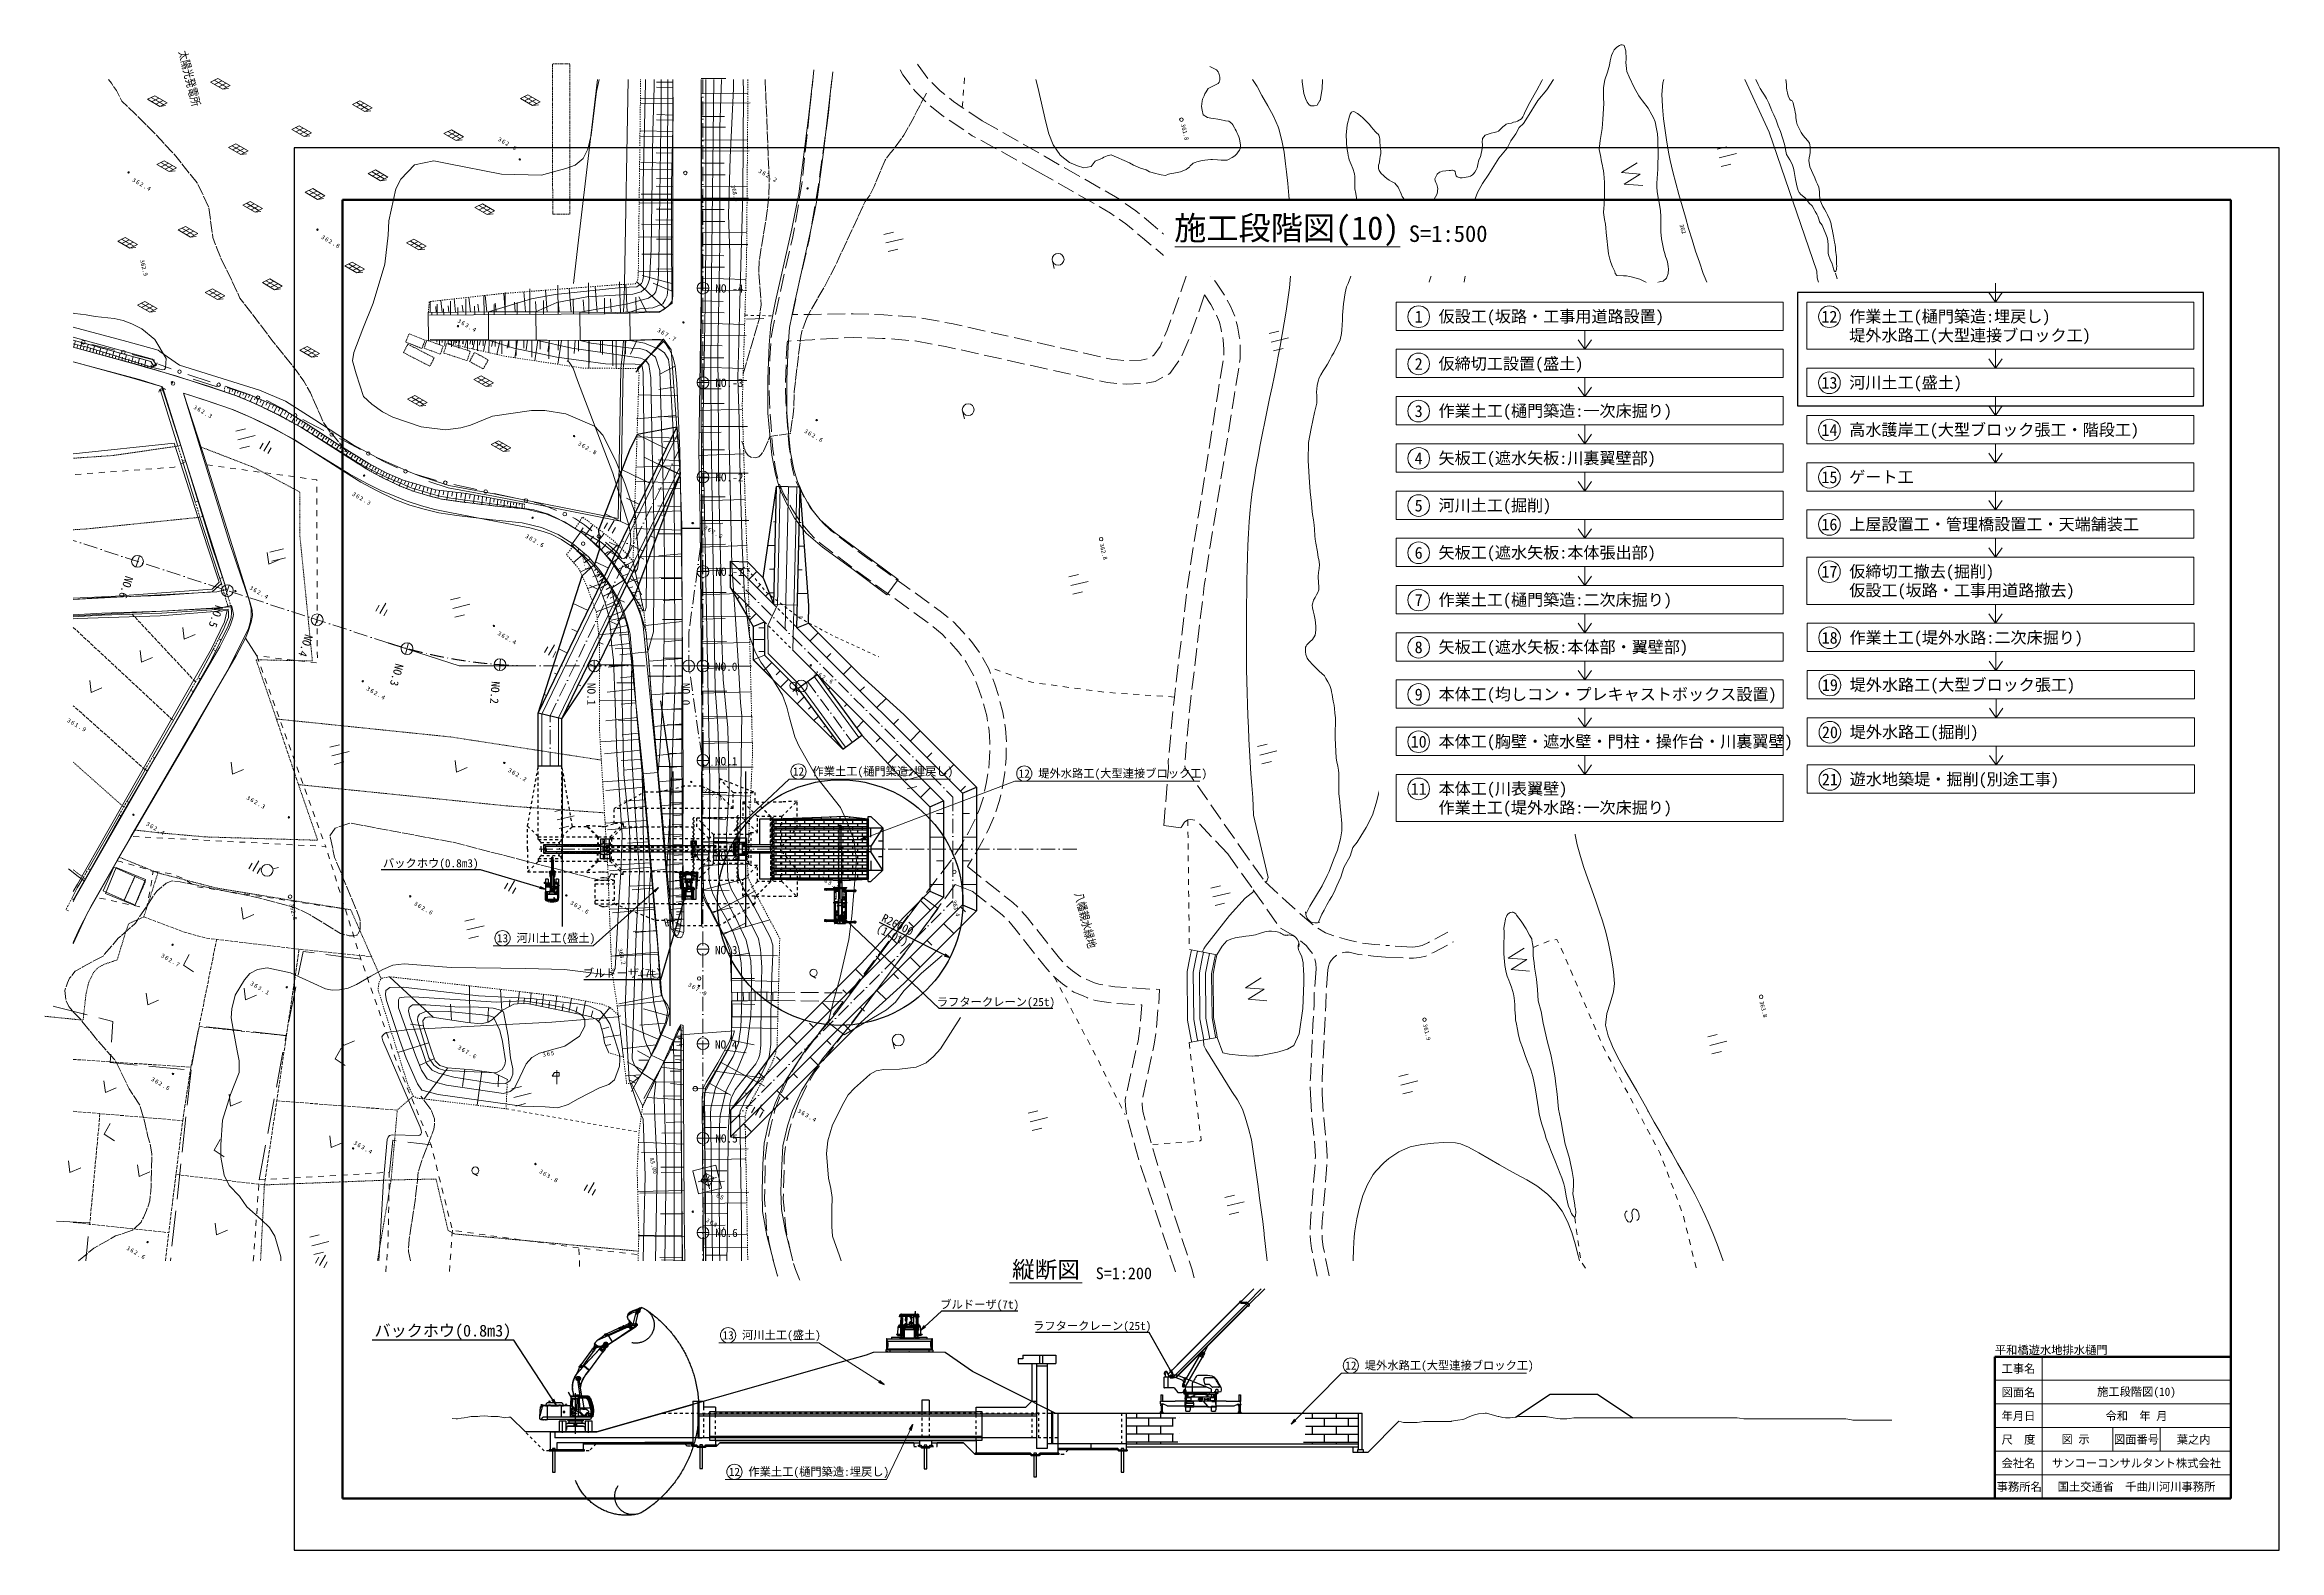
# Model space of a CAD drawing. Header units: millimetres. Extents: x -2078669 to -1085629, y -5987148 to 310365.
# Drawn here: x -1840977 to -1367638, y -3581452 to -3262635 of the extents above; entities that cross this region are included whole.
import ezdxf
from ezdxf.enums import TextEntityAlignment as Align

# ---------------------------------------------------------------- set-up
doc = ezdxf.new("R2010")
doc.units = ezdxf.units.MM
doc.header["$LTSCALE"] = 500
doc.header["$PDSIZE"] = 300
for name, pattern in [('52232', [1.25, 0.75, -0.5]), ('53003', [0.75, 0.5, -0.25]), ('55107', [1.25, 0.75, -0.5]), ('561019', [1, 0.5, -0.5]), ('56201', [2.5, 1.25, -1.25]), ('56301', [0.5, 0.25, -0.25]), ('56302', [2, 1.5, -0.5]), ('57103', [5.5, 5, -0.5]), ('DASHED2', [0.375, 0.25, -0.125]), ('SXF_一点短鎖線', [9.25, 6, -1.5, 0.25, -1.5]), ('SXF_一点鎖線', [18.5, 12, -1.5, 3.5, -1.5]), ('SXF_跳び破線', [12, 6, -6])]:
    doc.linetypes.add(name, pattern=pattern)
doc.layers.get('Defpoints').update_dxf_attribs({"color": 153})
for name, color, linetype, lineweight in [('1103000', 8, 'Continuous', 18), ('D-BGD', 7, 'Continuous', 13), ('D-BGD-数値図化', 7, 'Continuous', 13), ('D-BMK', 2, 'SXF_一点短鎖線', 13), ('D-BMK-HTXT', 7, 'Continuous', 13), ('D-BMK-HTXT-周囲堤', 7, 'Continuous', 13), ('D-BMK-OTRS', 7, 'Continuous', 13), ('D-BYP-STR1', 2, 'Continuous', 13), ('D-BYP-STR2', 6, 'Continuous', 25), ('D-BYP-STR4', 6, 'Continuous', 25), ('D-BYP-STR8', 5, 'Continuous', 25), ('D-BYP-STRA', 1, 'Continuous', 25), ('D-BYP-STRB', 5, 'Continuous', 25), ('D-BYP-STRC', 1, 'Continuous', 13), ('D-DOC', 7, 'Continuous', 13), ('D-STR-STR8', 1, 'Continuous', 25), ('D-STR-TXT', 7, 'Continuous', 13), ('D-TTL', 2, 'Continuous', 140), ('D-TTL-FRAM', 2, 'Continuous', 50), ('D-TTL-LINE', 7, 'Continuous', 13), ('D-TTL-TXT', 7, 'Continuous', 13), ('◆ワイプアウト', 4, 'Continuous', 13), ('●予備設計_LP横断', 7, 'Continuous', 13)]:
    doc.layers.add(name, color=color, linetype=linetype, lineweight=lineweight)
doc.layers.add('D-WORK2', color=11, linetype='Continuous', plot=False)
doc.styles.add('BIGFONT', font='txt', dxfattribs={"height": 0.2, "bigfont": 'BIGFONT'})
doc.styles.add('MS ゴシック', font='MS Gothic.ttf')
doc.styles.get("Standard").update_dxf_attribs({"font": 'txt.shx', "bigfont": '@extfont2.shx'})
doc.styles.add('ＭＳ ゴシック', font='MS Gothic.ttf')
doc.linetypes.add('56111', pattern='A,1.25,[30,dgnlstyle-dm500.shx,S=0.004,R=0,X=0,Y=0],1.25', length=2.5)
doc.linetypes.add('56130', pattern='A,1,-0.375,[44,dgnlstyle-dm500.shx,S=0.0012,R=0,X=0,Y=0],-0.375', length=1.75)
doc.dimstyles.new('DIM-500-F', dxfattribs={"dimscale": 500, "dimtxt": 3.5, "dimasz": 2.5, "dimexe": 0, "dimexo": 2, "dimgap": 0.8, "dimtad": 1, "dimdec": 0, "dimzin": 0, "dimdsep": 46, "dimtxsty": 'MS ゴシック', "dimblk": 'OPEN', "dimcen": 0.1, "dimclrd": 256, "dimclre": 256, "dimclrt": 256, "dimaunit": 1, "dimadec": 4, "dimazin": 0, "dimtfac": 1, "dimtdec": 0, "dimtmove": 2, "dimatfit": 3, "dimldrblk": 'OPEN', "dimfxl": 1, "dimtolj": 1, "dimtzin": 0, "dimlwd": -1, "dimlwe": -1, "dimarcsym": 2})

msp = doc.modelspace()

# ---------------------------------------------------------------- texts
at = {"layer": 'D-BMK-HTXT', "color": 7, "style": 'ＭＳ ゴシック'}
for s, p in [('NO.-4', (-1698925.8, -3315113.5)), ('NO.-3', (-1698925.8, -3335113.5)), ('NO.-2', (-1698925.8, -3355113.5)), ('NO.-1', (-1698925.8, -3375113.5)), ('NO.5', (-1698925.8, -3495113.5)), ('NO.6', (-1698925.8, -3515113.5))]:
    msp.add_text(s, height=1750, rotation=360, dxfattribs=at).set_placement(p)
at = {"layer": 'D-BMK-HTXT', "style": 'MS ゴシック'}
for s, p in [('NO.0', (-1699004.8, -3395220.8, -354000)), ('NO.1  ', (-1699004.7, -3415220.8, -354000)), ('NO.2  ', (-1699004.9, -3435220.8, -723050)), ('NO.3  ', (-1699004.8, -3455220.8, -354000)), ('NO.4', (-1699004.8, -3475220.8, -354000))]:
    msp.add_text(s, height=1750, dxfattribs=at).set_placement(p)
at = {"layer": 'D-BMK-HTXT-周囲堤', "color": 7, "style": 'ＭＳ ゴシック'}
for s, rotation, p in [('NO.6', 251.997763, (-1823841.4, -3374997.8)), ('NO.5', 251.997763, (-1804820.5, -3381178.9)), ('NO.4', 251.997763, (-1785799.6, -3387360)), ('NO.3', 254.419593, (-1766625.7, -3393560.2)), ('NO.2', 265.878749, (-1746299.9, -3397393.6)), ('NO.1', 270.037602, (-1726050.1, -3397770.2)), ('NO.0', 270.037602, (-1706050.1, -3397770.2))]:
    msp.add_text(s, height=1750, rotation=rotation, dxfattribs=at).set_placement(p)
at = {"layer": 'D-BYP-STR8', "style": 'MS ゴシック'}
for s, height, p in [('バックホウ(0.8m3)', 1750, (-1759195, -3437362.4)), ('ブルドーザ(7t)', 1750, (-1718663, -3460638.8)), ('ラフタークレーン(25t)', 1750, (-1639471, -3466739.5)), ('ブルドーザ(7t)', 1750, (-1642919.7, -3530794, 708000)), ('バックホウ(0.8m3)', 2500, (-1756632.3, -3536937.3, 708000)), ('ラフタークレーン(25t)', 1750, (-1619091.2, -3535329.4, 708000))]:
    msp.add_text(s, height=height, dxfattribs=at).set_placement(p, align=Align.BOTTOM_CENTER)
at = {"layer": 'D-BYP-STRC', "style": 'MS ゴシック'}
for s, p in [('12', (-1681301.2, -3416535.5)), ('12', (-1633478.6, -3416975.5, 363000)), ('13', (-1743990.9, -3451832.1)), ('13', (-1696215.1, -3535915.1)), ('12', (-1564305.8, -3542332.3, 363000)), ('12', (-1694876.9, -3564846.6))]:
    msp.add_text(s, height=1750, dxfattribs=at).set_placement(p, align=Align.MIDDLE_CENTER)
for s, p in [('作業土工(樋門築造:埋戻し)', (-1678355.1, -3416499.7)), ('堤外水路工(大型連接ブロック工)', (-1630532.6, -3416939.7, 363000)), ('河川土工(盛土)', (-1741044.8, -3451796.3)), ('河川土工(盛土)', (-1693269.1, -3535879.3)), ('堤外水路工(大型連接ブロック工)', (-1561359.8, -3542296.5, 363000)), ('作業土工(樋門築造:埋戻し)', (-1691930.8, -3564810.8))]:
    msp.add_text(s, height=1750, dxfattribs=at).set_placement(p, align=Align.MIDDLE_LEFT)
at = {"layer": 'D-TTL-TXT', "style": 'MS ゴシック'}
for s, height, p in [('縦断図', 3500, (-1628887.2, -3524796.3)), ('S=1:200', 2500, (-1612386.8, -3524796.3))]:
    msp.add_text(s, height=height, dxfattribs=at).set_placement(p, align=Align.BOTTOM_CENTER)
msp.add_text('平和橋遊水地排水樋門', height=1750, dxfattribs=at).set_placement((-1427887.6, -3540452.3), align=Align.BOTTOM_LEFT)
for s, p in [('工事名', (-1422887.6, -3542952.3)), ('図面名', (-1422887.6, -3547952.3)), ('施工段階図(10)', (-1397887.6, -3547952.3)), ('年月日', (-1422887.6, -3552952.3)), ('令和  年 月', (-1397887.6, -3552952.3)), ('尺\u3000度', (-1422887.6, -3557952.3)), ('図 示', (-1410788.6, -3557952.3)), ('図面番号', (-1397887.6, -3557952.3)), ('葉之内', (-1385788.6, -3557952.3)), ('会社名', (-1422887.6, -3562952.3)), ('サンコーコンサルタント株式会社', (-1397887.6, -3562952.3)), ('事務所名', (-1422727, -3567952.3)), ('国土交通省\u3000千曲川河川事務所', (-1397887.6, -3567952.3))]:
    msp.add_text(s, height=1750, dxfattribs=at).set_placement(p, align=Align.MIDDLE)
at = {"layer": 'Defpoints', "insert": (-1700952.2, -3415296.4, 0), "char_height": 350, "attachment_point": 4, "rotation": 0.770419, "style": 'ＭＳ ゴシック'}
msp.add_mtext('NO.1+1.076(摺り付け端部)', dxfattribs=at)

# ---------------------------------------------------------------- blocks, each defined once
blk = doc.blocks.new('M5219')
at = {"layer": 'D-BGD-数値図化', "linetype": 'Continuous', "lineweight": 15}
blk.add_arc((-0.43, 0, 0), 0.866, 299.9993, 60.0007, dxfattribs=at)
blk = doc.blocks.new('M6313')
at = {"layer": 'D-BGD', "flags": 128}
blk.add_lwpolyline([(-1.5, 1), (0, -1), (1.5, 1)], dxfattribs=at)
blk = doc.blocks.new('M2244_1')
at = {"layer": '1103000', "linetype": 'Continuous', "lineweight": 15}
blk.add_line((0, 0), (2.5, 0), dxfattribs=at)
blk.add_circle((2, 0), 0.5, dxfattribs=at)
blk = doc.blocks.new('M2242')
at = {"layer": '●予備設計_LP横断', "linetype": 'Continuous', "lineweight": 15}
for p, q in [((0, 0), (2, 0)), ((1.5, 0.75), (1.5, -0.75)), ((1.5, 0.75), (2, 0.75)), ((2, 0.75), (2, -0.75)), ((1.5, -0.75), (2, -0.75))]:
    blk.add_line(p, q, dxfattribs=at)
blk = doc.blocks.new('M6334')
at = {"layer": '●予備設計_LP横断', "linetype": 'Continuous', "lineweight": 9}
for p, q in [((-1, -1.25), (-1, 0.15)), ((0, -1.25), (0, 1.25)), ((1, -1.25), (1, 0.15))]:
    blk.add_line(p, q, dxfattribs=at)
blk = doc.blocks.new('M6331')
at = {"layer": '●予備設計_LP横断', "linetype": 'Continuous', "lineweight": 9}
blk.add_line((0, -0.75), (1, -0.75), dxfattribs=at)
blk.add_circle((0, 0), 0.75, dxfattribs=at)
blk = doc.blocks.new('M6216')
at = {"layer": 'D-BGD-数値図化', "linetype": 'Continuous', "lineweight": 15}
for p, q in [((-0.93, 0.61), (-0.97, -0.33)), ((0.75, -1.3), (-0.75, 1.3))]:
    blk.add_line(p, q, dxfattribs=at)
at = {"layer": 'D-BGD-数値図化', "linetype": 'Continuous', "lineweight": 15, "flags": 128}
for points in [[(0.33, 0.42), (-0.97, -0.33)], [(-0.93, 0.61), (-0.07, 1.11)], [(-0.07, 1.11), (0.33, 0.42)]]:
    blk.add_lwpolyline(points, dxfattribs=at)
blk = doc.blocks.new('M7312')
at = {"layer": '●予備設計_LP横断', "linetype": 'Continuous', "lineweight": 20}
blk.add_circle((0, 0), 0.15, dxfattribs=at)
blk = doc.blocks.new('M5255')
at = {"layer": '●予備設計_LP横断', "linetype": 'Continuous', "lineweight": 15}
for p, q in [((-1, -1), (-1, 1)), ((-1, 1), (1, 1)), ((-0.8, 0), (0.8, 0)), ((0, -0.8), (0, 0.8)), ((1, -1), (1, 1)), ((-1, -1), (1, -1))]:
    blk.add_line(p, q, dxfattribs=at)
blk = doc.blocks.new('M6217')
at = {"layer": 'D-BGD-数値図化', "linetype": 'Continuous', "lineweight": 9}
for p, q in [((-1.03, 0.7), (-2, -0.75)), ((-1.5, 0), (1.5, 0)), ((-1.03, 0.7), (1.97, 0.7)), ((-0.03, 0.7), (-1, -0.75)), ((0.97, 0.7), (0, -0.75)), ((1.97, 0.7), (1, -0.75)), ((1, -0.75), (2, 0)), ((-2, -0.75), (1, -0.75))]:
    blk.add_line(p, q, dxfattribs=at)
blk = doc.blocks.new('河川平面')
at = {"layer": 'D-BGD', "linetype": 'Continuous'}
for p, q in [((1603052, -2621071), (1599570, -2621088)), ((1603021, -2622196), (1599613, -2622154)), ((1609040, -2620326), (1614256, -2620302)), ((1632547, -2622198, 362762), (1632937, -2618469, 362756)), ((1636525, -2622609, 362762), (1636911, -2618878, 362756)), ((1664742, -2621413, 362676), (1664839, -2620167, 362687)), ((1603069, -2624552), (1596128, -2624588)), ((1603021, -2625624), (1596163, -2625541)), ((1609021, -2623364), (1618941, -2623442)), ((1609072, -2625488), (1619391, -2625434)), ((1632026, -2627171, 362770), (1632417, -2623442, 362764)), ((1636012, -2627582, 362770), (1636397, -2623852, 362764)), ((1664352, -2626398, 362630), (1664449, -2625151, 362641)), ((1664547, -2623906, 362653), (1664644, -2622659, 362664)), ((1603016, -2631488), (1596193, -2631338)), ((1603020, -2629094), (1599571, -2629052)), ((1603092, -2628025), (1599620, -2627945)), ((1609020, -2628323), (1613961, -2628363)), ((1609088, -2630596), (1614205, -2630584)), ((1632026, -2627171, 362770), (1631625, -2630898, 362885)), ((1636012, -2627582, 362770), (1635492, -2631294, 362884)), ((1661548, -2629105, 362591), (1664660, -2631189, 362767)), ((1665751, -2627335, 362709), (1668599, -2629243, 362870)), ((1668599, -2629243, 362870), (1671855, -2631103, 362880)), ((1672940, -2631723, 362883), (1676196, -2633584, 362893)), ((1603020, -2632565), (1596079, -2632480)), ((1603019, -2636077), (1599528, -2636034)), ((1602939, -2634893), (1599588, -2634824)), ((1609019, -2633283), (1618862, -2633361)), ((1609108, -2635659), (1619224, -2635638)), ((1631492, -2632140, 362924), (1631091, -2635867, 363039)), ((1635319, -2632531, 362922), (1634799, -2636244, 363036)), ((1665697, -2631884, 362826), (1666480, -2632408, 362870)), ((1667159, -2632779, 362872), (1666480, -2632408, 362870)), ((1671546, -2635177, 362885), (1668255, -2633378, 362875)), ((1675933, -2637574, 362897), (1672643, -2635776, 362888)), ((1677282, -2634204, 362896), (1680538, -2636064, 362906)), ((1824238, -2635273), (1826278, -2634775)), ((1824681, -2637094), (1828324, -2636205)), ((1603019, -2639589), (1595993, -2639504)), ((1602861, -2638239), (1596275, -2638098)), ((1609019, -2638205), (1613921, -2638244)), ((1609116, -2640681), (1614134, -2640659)), ((1630959, -2637109, 363077), (1630558, -2640836, 363193)), ((1634626, -2637481, 363074), (1634106, -2641193, 363187)), ((1680321, -2639972, 362910), (1677031, -2638174, 362900)), ((1680321, -2639972, 362910), (1683578, -2641829, 362813)), ((1685964, -2639160, 362788), (1689221, -2641018, 362694)), ((1825125, -2638916), (1827165, -2638419)), ((1602759, -2644778), (1596345, -2644759)), ((1603018, -2643144), (1599484, -2643101)), ((1602785, -2641541), (1599551, -2641469)), ((1609018, -2643126), (1618784, -2643203)), ((1609123, -2645645), (1619061, -2645613)), ((1684663, -2642448, 362781), (1687920, -2644305, 362684)), ((1689005, -2644925, 362651), (1692261, -2646782, 362554)), ((1690306, -2641638, 362662), (1693563, -2643495, 362568)), ((1603018, -2646699), (1595907, -2646613)), ((1603017, -2650298), (1599440, -2650254)), ((1602760, -2647986), (1599566, -2647984)), ((1609017, -2648009), (1613881, -2648048)), ((1609142, -2650569), (1614066, -2650551)), ((1629632, -2647014, 363289), (1629010, -2650712, 363322)), ((1633123, -2647364, 363287), (1632499, -2651061, 363319)), ((1603017, -2653896), (1595820, -2653808)), ((1602750, -2651174), (1596417, -2651156)), ((1602740, -2654341), (1599596, -2654333)), ((1609016, -2652892), (1618707, -2652969)), ((1609154, -2655444), (1618903, -2655419)), ((1647749, -2653295), (1649789, -2652800)), ((1648191, -2655116), (1651835, -2654231)), ((1706703, -2652972, 362376), (1709582, -2655375, 362431)), ((1602732, -2657485), (1596480, -2657467)), ((1603016, -2657538), (1599396, -2657494)), ((1609016, -2657737), (1613819, -2657827)), ((1627767, -2656832, 363308), (1626894, -2660480, 363257)), ((1631277, -2657187, 363313), (1630406, -2660834, 363262)), ((1648633, -2656939), (1650674, -2656443)), ((1683437, -2658881), (1683830, -2660500)), ((1705318, -2656377, 362393), (1708198, -2658777, 362448)), ((1761922, -2667453), (1765796, -2655569)), ((1765215, -2657353), (1765796, -2655569)), ((1572784, -2670237), (1572732, -2664809)), ((1578754, -2670185), (1578695, -2664026)), ((1581500, -2669787), (1581114, -2664740)), ((1585257, -2670128), (1585203, -2663580)), ((1587026, -2669829), (1586604, -2664319)), ((1591932, -2670055), (1591720, -2663359)), ((1593376, -2669794), (1593103, -2663880)), ((1601440, -2668991), (1595444, -2663359)), ((1603015, -2661180), (1595731, -2661091)), ((1602822, -2663731), (1596530, -2661994)), ((1603015, -2665377), (1598908, -2663655)), ((1602770, -2660610), (1599649, -2660661)), ((1609015, -2662582), (1618537, -2662866)), ((1609169, -2660274), (1613999, -2660259)), ((1626604, -2661695, 363240), (1625831, -2665365, 363262)), ((1711867, -2661946, 362460), (1710621, -2665482, 362484)), ((1849686, -2662713, 360164), (1849324, -2661518, 360120)), ((1850410, -2665105, 360252), (1850048, -2663909, 360208)), ((1551642, -2669828), (1551618, -2667523)), ((1552917, -2669815), (1552840, -2668605)), ((1553157, -2670409), (1553130, -2668109)), ((1554191, -2669801), (1553909, -2667268)), ((1554502, -2670397), (1554490, -2669053)), ((1555607, -2669787), (1555458, -2668450)), ((1555949, -2670387), (1555931, -2667470)), ((1557023, -2669772), (1556710, -2666957)), ((1557527, -2670372), (1557520, -2668799)), ((1558596, -2669755), (1558431, -2668270)), ((1559230, -2670358), (1559204, -2666952)), ((1560169, -2669739), (1559822, -2666611)), ((1561072, -2670345), (1561058, -2668503)), ((1561917, -2669721), (1561734, -2668070)), ((1563067, -2670326), (1563030, -2666337)), ((1563666, -2669703), (1563280, -2666227)), ((1565223, -2670308), (1565204, -2668152)), ((1565611, -2669682), (1565440, -2667853)), ((1567556, -2669680), (1567259, -2665801)), ((1567553, -2670287), (1567510, -2665625)), ((1569679, -2669696), (1569524, -2667668)), ((1570067, -2670267), (1570044, -2667739)), ((1571802, -2669713), (1571478, -2665478)), ((1574121, -2669730), (1573951, -2667516)), ((1575670, -2670212), (1575645, -2667325)), ((1576439, -2669748), (1576085, -2665125)), ((1578970, -2669768), (1578785, -2667350)), ((1581985, -2670162), (1581954, -2666926)), ((1584263, -2669808), (1584061, -2667169)), ((1588583, -2670102), (1588551, -2666785)), ((1589982, -2669852), (1589808, -2666964)), ((1595280, -2669949), (1595179, -2666593)), ((1597488, -2669684), (1595841, -2666506)), ((1608555, -2699081), (1609014, -2666342)), ((1609000, -2667342), (1613684, -2667482)), ((1609141, -2665079), (1618744, -2665167)), ((1625575, -2666588, 363270), (1624801, -2670257, 363292)), ((1629075, -2666940, 363269), (1628375, -2670264, 363290)), ((1710205, -2666662, 362492), (1708959, -2670198, 362517)), ((1715669, -2666127, 362690), (1714432, -2669666, 362633)), ((1851134, -2667496, 360340), (1850772, -2666300, 360296)), ((1851857, -2669887, 360428), (1851495, -2668691, 360384)), ((1551245, -2669832), (1551307, -2675831)), ((1588699, -2670100, 367630), (1551508, -2670429, 363610)), ((1552010, -2670418), (1551995, -2669902)), ((1608933, -2672102), (1618253, -2672379)), ((1609091, -2669860), (1613886, -2669906)), ((1618649, -2671264, 362327), (1622347, -2671092, 362925)), ((1629550, -2670255, 363311), (1628375, -2670264, 363290)), ((1639548, -2670148, 363336), (1635798, -2670193, 363348)), ((1654523, -2670850, 363282), (1650785, -2670545, 363297)), ((1659446, -2671707, 363223), (1655759, -2671028, 363270)), ((1669226, -2673783, 363040), (1665565, -2672969, 363117)), ((1674105, -2674868, 362937), (1670446, -2674054, 363014)), ((1714020, -2670847, 362614), (1712782, -2674386, 362557)), ((1729368, -2674281), (1731408, -2673786)), ((1781308, -2671772), (1783348, -2671276)), ((1781750, -2673593), (1785394, -2672707)), ((1852581, -2672278, 360516), (1852219, -2671083, 360472)), ((1853305, -2674670, 360604), (1852943, -2673475, 360560)), ((1476104, -2677227), (1476484, -2675839)), ((1476804, -2677388), (1476989, -2676711)), ((1477502, -2677558), (1477868, -2676218)), ((1478173, -2677744), (1478357, -2677073)), ((1478844, -2677930), (1479212, -2676586)), ((1479518, -2678116), (1479702, -2677443)), ((1484847, -2677818, 362017), (1479998, -2676597, 362009)), ((1480191, -2678302), (1480559, -2676955)), ((1480866, -2678489), (1481050, -2677814)), ((1481541, -2678675), (1481910, -2677324)), ((1482218, -2678863), (1482403, -2678186)), ((1482894, -2679050), (1483265, -2677695)), ((1483573, -2679237), (1483759, -2678559)), ((1484252, -2679425), (1484624, -2678067)), ((1484932, -2679613), (1485118, -2678933)), ((1485613, -2679801), (1485986, -2678439)), ((1486978, -2680179), (1487351, -2678813)), ((1493332, -2679955, 362030), (1488483, -2678734, 362022)), ((1551648, -2675562, 363530), (1588753, -2675806, 367630)), ((1553059, -2675577), (1553063, -2676110)), ((1553601, -2675577), (1553588, -2676723)), ((1554174, -2675584), (1554165, -2676201)), ((1554783, -2675588), (1554773, -2676909)), ((1555450, -2675591), (1555444, -2676303)), ((1556096, -2675781), (1556071, -2676082)), ((1556153, -2675591), (1556149, -2677123)), ((1556696, -2675775), (1556504, -2676617)), ((1556919, -2675604), (1556911, -2676419)), ((1557296, -2675769), (1557185, -2676258)), ((1557896, -2675763), (1557643, -2676876)), ((1557738, -2675603), (1557730, -2677363)), ((1558606, -2675756), (1558461, -2676392)), ((1558620, -2675614), (1558619, -2676559)), ((1559315, -2675748), (1558989, -2677182)), ((1559565, -2675615), (1559550, -2677648)), ((1560221, -2675739), (1560035, -2676558)), ((1560586, -2675625), (1560581, -2676717)), ((1561127, -2675730), (1560708, -2677573)), ((1561679, -2675630), (1561659, -2677972)), ((1562292, -2675717), (1562052, -2676771)), ((1562852, -2675635), (1562842, -2676898)), ((1563456, -2675705), (1562917, -2678076)), ((1564115, -2675646), (1564094, -2678310)), ((1564953, -2675690), (1564645, -2677044)), ((1565436, -2675656), (1565431, -2677049)), ((1566450, -2675674), (1565757, -2678722)), ((1566837, -2675665), (1566815, -2678594)), ((1568295, -2675686), (1567981, -2677381)), ((1568306, -2675679), (1568297, -2677220)), ((1570140, -2675700), (1569577, -2679427)), ((1569846, -2675688), (1569825, -2678917)), ((1571468, -2675697), (1571450, -2677394)), ((1572292, -2675716), (1571988, -2677731)), ((1573169, -2675706), (1573145, -2679280)), ((1574444, -2675733), (1573790, -2680064)), ((1574952, -2675716), (1574946, -2677593)), ((1576945, -2675752), (1576592, -2678093)), ((1576828, -2675722), (1576805, -2679676)), ((1579446, -2675771), (1578686, -2680804)), ((1578803, -2675738), (1578785, -2677816)), ((1580872, -2675751), (1580847, -2680108)), ((1582352, -2675793), (1582153, -2678505)), ((1583052, -2675770), (1583032, -2678053)), ((1585258, -2675816), (1585220, -2681629)), ((1585327, -2675786), (1585304, -2680582)), ((1587732, -2675796), (1587719, -2678326)), ((1588165, -2675838), (1588146, -2678742)), ((1590250, -2675790), (1590312, -2681120)), ((1591071, -2675857), (1591033, -2681667)), ((1592923, -2675734), (1593013, -2678589)), ((1595408, -2675742), (1594065, -2678641)), ((1595202, -2682465), (1601078, -2675474)), ((1601052, -2676004), (1595509, -2681697)), ((1608868, -2676762), (1613491, -2676900)), ((1609119, -2714860, 368280), (1609038, -2675632, 368370)), ((1609047, -2674633), (1618596, -2674736)), ((1628109, -2675860, 363306), (1627335, -2675906, 363310)), ((1638093, -2675295, 363312), (1634348, -2675497, 363290)), ((1653067, -2675747, 363286), (1649330, -2675447, 363302)), ((1667783, -2678588, 363050), (1664123, -2677774, 363126)), ((1672663, -2679672, 362948), (1669004, -2678859, 363025)), ((1678985, -2675954, 362835), (1675325, -2675139, 362912)), ((1683865, -2677039, 362733), (1680205, -2676225, 362809)), ((1688745, -2678124, 362630), (1685085, -2677310, 362707)), ((1693624, -2679209, 362528), (1689964, -2678395, 362605)), ((1712361, -2675562, 362539), (1710866, -2679001, 362496)), ((1729810, -2676103), (1733454, -2675217)), ((1730252, -2677926), (1732293, -2677430)), ((1782192, -2675416), (1784233, -2674920)), ((1486295, -2679990), (1486482, -2679308)), ((1487662, -2680368), (1487849, -2679684)), ((1488346, -2680557), (1488721, -2679188)), ((1489036, -2680748), (1489223, -2680064)), ((1489723, -2680945), (1490101, -2679565)), ((1490412, -2681144), (1490579, -2680575)), ((1491100, -2681344), (1491418, -2679926)), ((1491677, -2681510), (1491930, -2681149)), ((1493524, -2680815), (1493010, -2681125)), ((1496781, -2681757, 363489), (1494084, -2680814, 363360)), ((1505074, -2684538, 363631), (1500326, -2682970, 363599)), ((1603569, -2681205), (1600274, -2682884)), ((1608803, -2681422), (1617976, -2681696)), ((1609042, -2679417), (1613831, -2679413)), ((1677543, -2680757, 362846), (1673883, -2679943, 362923)), ((1682423, -2681841, 362745), (1678763, -2681028, 362821)), ((1687302, -2682925, 362643), (1683643, -2682112, 362719)), ((1692182, -2684009, 362541), (1688523, -2683196, 362618)), ((1719612, -2680100, 363216), (1718993, -2683797, 363298)), ((1722904, -2681637, 363242), (1722285, -2685334, 363321)), ((1495105, -2686154), (1494532, -2686332)), ((1494532, -2686332), (1498209, -2698132)), ((1513382, -2687281, 363686), (1508635, -2685714, 363654)), ((1508783, -2685608), (1508690, -2685887)), ((1509350, -2685805), (1508978, -2686921)), ((1509917, -2686002), (1509732, -2686556)), ((1510484, -2686198), (1510116, -2687301)), ((1511051, -2686395), (1510842, -2686946)), ((1511618, -2686592), (1511151, -2687694)), ((1512220, -2686801), (1511979, -2687372)), ((1512823, -2687010), (1512324, -2688190)), ((1513449, -2687228), (1513187, -2687848)), ((1514059, -2687485), (1513543, -2688706)), ((1514667, -2687751), (1514410, -2688357)), ((1515274, -2688016), (1514763, -2689222)), ((1515896, -2688287), (1515617, -2688893)), ((1516518, -2688559), (1515912, -2689776)), ((1604024, -2687513), (1595743, -2687246)), ((1603271, -2685685), (1600055, -2686143)), ((1608738, -2686010), (1613307, -2686009)), ((1609053, -2684233), (1618695, -2684216)), ((1517172, -2688844), (1516861, -2689469)), ((1517827, -2689130), (1517189, -2690411)), ((1518505, -2689426), (1518175, -2690089)), ((1519173, -2689746), (1518513, -2691071)), ((1519829, -2690088), (1519491, -2690742)), ((1520485, -2690430), (1519792, -2691722)), ((1521135, -2690769), (1520781, -2691428)), ((1521763, -2691147), (1521083, -2692414)), ((1522376, -2691522), (1522046, -2692138)), ((1522990, -2691897), (1522348, -2693093)), ((1523569, -2692252), (1523257, -2692833)), ((1524147, -2692606), (1523542, -2693734)), ((1524694, -2692940), (1524377, -2693482)), ((1525238, -2693276), (1524579, -2694315)), ((1529124, -2694802, 364344), (1524696, -2692490, 364112)), ((1603717, -2691651), (1595322, -2692350)), ((1604227, -2691973), (1599914, -2691834)), ((1608674, -2690597), (1617776, -2690321)), ((1609067, -2689086), (1613914, -2689081)), ((1664398, -2690718), (1664791, -2692337)), ((1717991, -2689965, 363311), (1717406, -2693668, 363257)), ((1721295, -2691504, 363297), (1720710, -2695208, 363243)), ((1821172, -2690819), (1823213, -2690322)), ((1821616, -2692640), (1825259, -2691753)), ((1510470, -2694967), (1512510, -2694470)), ((1510913, -2696789), (1514557, -2695900)), ((1525755, -2693610), (1525426, -2694128)), ((1526271, -2693945), (1525618, -2694975)), ((1526783, -2694277), (1526458, -2694789)), ((1527294, -2694609), (1526647, -2695628)), ((1527801, -2694937), (1527479, -2695445)), ((1528308, -2695266), (1527666, -2696276)), ((1528811, -2695592), (1528492, -2696095)), ((1529315, -2695919), (1528679, -2696919)), ((1529818, -2696245), (1529500, -2696743)), ((1530322, -2696571), (1529685, -2697561)), ((1530825, -2696898), (1530507, -2697392)), ((1531328, -2697224), (1530695, -2698210)), ((1531832, -2697551), (1531516, -2698042)), ((1532337, -2697874), (1531704, -2698859)), ((1604431, -2696433), (1595456, -2696143)), ((1604119, -2697072), (1601078, -2697205)), ((1608607, -2695345), (1613272, -2695203)), ((1609078, -2693983), (1618850, -2693959)), ((1717212, -2694903, 363239), (1716626, -2698606, 363186)), ((1720516, -2696443, 363225), (1719932, -2700146, 363171)), ((1822059, -2694463), (1824099, -2693966)), ((1499875, -2701421, 363000), (1498753, -2701961, 362886)), ((1499174, -2701238), (1501873, -2709938)), ((1504301, -2702108, 363020), (1505539, -2702276, 362998)), ((1506778, -2702444, 362976), (1508016, -2702612, 362955)), ((1511357, -2698611), (1513398, -2698114)), ((1532847, -2698191), (1532528, -2698687)), ((1533356, -2698508), (1532713, -2699508)), ((1533869, -2698827), (1533545, -2699331)), ((1534382, -2699145), (1533729, -2700161)), ((1534902, -2699469), (1534573, -2699981)), ((1535423, -2699793), (1534760, -2700824)), ((1535949, -2700120), (1535618, -2700640)), ((1536475, -2700447), (1535815, -2701496)), ((1537001, -2700775), (1536670, -2701302)), ((1537524, -2701108), (1536864, -2702156)), ((1538047, -2701441), (1537717, -2701964)), ((1538569, -2701774), (1537912, -2702817)), ((1539129, -2702081), (1538815, -2702618)), ((1539693, -2702380), (1539084, -2703503)), ((1540262, -2702681), (1539955, -2703246)), ((1604504, -2702242), (1595229, -2702585)), ((1604591, -2701182), (1599928, -2701034)), ((1608573, -2700092), (1618064, -2699804)), ((1609088, -2698902), (1614007, -2698892)), ((1716431, -2699841, 363168), (1715846, -2703546, 363114)), ((1719737, -2701380, 363154), (1719152, -2705085, 363100)), ((1477709, -2704055, 362789), (1476463, -2704146, 362791)), ((1480203, -2703871, 362784), (1478956, -2703963, 362786)), ((1482696, -2703687, 362779), (1481449, -2703779, 362781)), ((1485189, -2703504, 362774), (1483943, -2703595, 362776)), ((1487683, -2703321, 362769), (1486436, -2703412, 362772)), ((1490176, -2703137, 362764), (1488930, -2703229, 362767)), ((1492669, -2702954, 362759), (1491423, -2703046, 362762)), ((1495163, -2702770, 362754), (1493916, -2702862, 362757)), ((1509255, -2702780, 362933), (1510493, -2702948, 362911)), ((1511732, -2703116, 362889), (1512970, -2703285, 362868)), ((1514209, -2703452, 362846), (1515447, -2703621, 362824)), ((1516686, -2703789, 362802), (1517924, -2703957, 362781)), ((1519163, -2704125, 362759), (1520401, -2704293, 362737)), ((1521640, -2704461, 362715), (1522878, -2704629, 362693)), ((1524116, -2704796, 362672), (1525355, -2704965, 362650)), ((1527631, -2706730, 362608), (1527634, -2707980, 362607)), ((1540829, -2702985), (1540215, -2704116)), ((1541393, -2703294), (1541087, -2703859)), ((1541958, -2703603), (1541347, -2704730)), ((1542529, -2703910), (1542251, -2704455)), ((1543129, -2704157), (1542571, -2705330)), ((1543761, -2704417), (1543475, -2705020)), ((1544394, -2704677), (1543805, -2705916)), ((1545063, -2704952), (1544760, -2705589)), ((1545731, -2705227), (1545109, -2706536)), ((1546463, -2705474), (1546171, -2706154)), ((1547203, -2705701), (1546643, -2707150)), ((1547998, -2705945), (1547708, -2706697)), ((1548794, -2706189), (1548191, -2707749)), ((1553015, -2705439, 364412), (1548220, -2704023, 364444)), ((1549595, -2706427), (1549328, -2707217)), ((1550397, -2706665), (1549928, -2708265)), ((1551196, -2706902), (1550979, -2707701)), ((1551995, -2707139), (1551596, -2708733)), ((1552816, -2707374), (1552625, -2708125)), ((1553663, -2707482), (1553246, -2709147)), ((1561551, -2707350, 364210), (1556671, -2706268, 364328)), ((1604676, -2705934), (1595150, -2705626)), ((1604682, -2707108), (1599934, -2707262)), ((1608658, -2704899), (1613434, -2704754)), ((1609100, -2703857), (1619019, -2703838)), ((1715651, -2704780, 363096), (1715066, -2708484, 363042)), ((1718957, -2706319, 363082), (1718372, -2710023, 363028)), ((1527639, -2709231, 362605), (1527643, -2710480, 362603)), ((1527646, -2711730, 362602), (1527651, -2712981, 362600)), ((1554568, -2707598), (1554397, -2708465)), ((1555472, -2707713), (1555206, -2709519)), ((1556395, -2707831), (1556261, -2708743)), ((1557318, -2707949), (1557047, -2709791)), ((1558245, -2708067), (1558120, -2708991)), ((1559171, -2708185), (1558945, -2710039)), ((1560091, -2708342), (1559980, -2709249)), ((1561010, -2708507), (1560795, -2710265)), ((1561881, -2708663), (1561777, -2709518)), ((1562753, -2708820), (1562550, -2710479)), ((1563576, -2708967), (1563477, -2709774)), ((1564398, -2709114), (1564207, -2710681)), ((1565175, -2709254), (1565093, -2710012)), ((1570091, -2709243, 364003), (1565211, -2708162, 364121)), ((1565952, -2709393), (1565814, -2710859)), ((1566677, -2709523), (1566610, -2710225)), ((1567401, -2709653), (1567274, -2710996)), ((1568065, -2709772), (1568005, -2710415)), ((1568729, -2709891), (1568613, -2711122)), ((1569338, -2710000), (1569283, -2710590)), ((1569947, -2710109), (1569841, -2711238)), ((1570538, -2710215), (1570517, -2710675)), ((1571128, -2710321), (1571127, -2711359)), ((1604828, -2711852), (1595147, -2712158)), ((1604766, -2710930), (1599873, -2710773)), ((1608744, -2709707), (1618356, -2709415)), ((1609110, -2708857), (1614101, -2708843)), ((1502885, -2713201), (1507099, -2726183)), ((1527654, -2714231, 362598), (1527658, -2715481, 362597)), ((1527663, -2716730, 362595), (1527666, -2717980, 362594)), ((1583457, -2716288), (1584067, -2715447)), ((1584493, -2717063), (1586102, -2714802)), ((1586719, -2718918), (1588476, -2716614)), ((1604836, -2715927), (1594828, -2715604)), ((1604927, -2716695), (1600106, -2716715)), ((1608824, -2714624), (1613667, -2714463)), ((1609118, -2713879), (1619176, -2713859)), ((1714074, -2714653, 363030), (1713455, -2718350, 363128)), ((1517644, -2720560), (1520559, -2719852)), ((1527670, -2719230, 362592), (1527674, -2720481, 362590)), ((1584317, -2720821), (1581973, -2722778)), ((1583228, -2719915), (1582734, -2720508)), ((1585606, -2717990), (1586250, -2717209)), ((1587893, -2720105), (1588874, -2718988)), ((1588963, -2721395), (1591336, -2719026)), ((1604956, -2721522), (1595711, -2721571)), ((1604881, -2720933), (1600093, -2721351)), ((1608869, -2719542), (1618699, -2719188)), ((1609137, -2718942), (1614205, -2718914)), ((1637963, -2721512, 363220), (1640951, -2723777, 363276)), ((1638256, -2717335, 363183), (1641243, -2719601, 363241)), ((1713257, -2719584, 363131), (1712708, -2723289, 362961)), ((1716568, -2721122, 363085), (1716020, -2724828, 362912)), ((1507667, -2725989), (1507099, -2726183)), ((1507099, -2726183), (1507412, -2727256)), ((1518116, -2722504), (1521031, -2721796)), ((1527678, -2721730, 362589), (1527682, -2722980, 362587)), ((1527685, -2724230, 362586), (1527689, -2725481, 362584)), ((1586661, -2723318), (1583452, -2724786)), ((1585563, -2721996), (1584253, -2722840)), ((1587989, -2724992), (1586078, -2725788)), ((1586493, -2723643), (1586362, -2723729)), ((1586924, -2724156), (1586471, -2724484)), ((1587780, -2725156), (1586969, -2725843)), ((1587340, -2724637), (1586982, -2724939)), ((1588462, -2726055), (1587348, -2726891)), ((1588091, -2725577), (1587618, -2725939)), ((1590147, -2722831), (1591509, -2721848)), ((1591194, -2724370), (1594605, -2722539)), ((1592149, -2725774), (1593543, -2725208)), ((1593050, -2727210), (1595409, -2726226)), ((1596429, -2729654, 364710), (1594244, -2725162, 364496)), ((1604926, -2725940), (1595378, -2726080)), ((1604979, -2726137), (1600547, -2726162)), ((1608914, -2724597), (1613897, -2724418)), ((1609164, -2724033), (1619345, -2723979)), ((1646252, -2723338, 363306), (1649284, -2725544, 363316)), ((1650295, -2726278, 363319), (1653329, -2728484, 363329)), ((1686901, -2725847), (1688941, -2725352)), ((1507412, -2727256), (1505478, -2728971)), ((1527693, -2726731, 362582), (1527697, -2727980, 362581)), ((1527701, -2729230, 362579), (1527705, -2730480, 362577)), ((1555969, -2730692), (1558009, -2730197)), ((1589192, -2726760), (1585009, -2728290)), ((1589342, -2727253), (1587803, -2728145)), ((1588878, -2726617), (1588236, -2727090)), ((1590622, -2729005), (1588238, -2729891)), ((1590275, -2728862), (1588449, -2729912)), ((1589786, -2728027), (1588956, -2728507)), ((1591286, -2730816), (1589042, -2731810)), ((1590800, -2729775), (1589803, -2730344)), ((1593635, -2728230), (1594570, -2727901)), ((1594220, -2729249), (1595985, -2728864)), ((1594633, -2729994), (1595385, -2729838)), ((1594999, -2730765), (1596336, -2730473)), ((1605003, -2730569), (1596476, -2730615)), ((1604968, -2730619), (1600985, -2730850)), ((1608959, -2729652), (1619062, -2729288)), ((1609198, -2729151), (1614311, -2729125)), ((1645988, -2727477, 363312), (1649021, -2729682, 363322)), ((1650032, -2730417, 363325), (1653066, -2732622, 363335)), ((1654340, -2729219, 363333), (1657373, -2731424, 363342)), ((1687343, -2727669), (1690987, -2726783)), ((1687785, -2729492), (1689826, -2728996)), ((1711861, -2729476, 362814), (1711422, -2733201, 362870)), ((1715205, -2731021, 362831), (1714767, -2734745, 362887)), ((1527708, -2731731, 362576), (1527713, -2732980, 362574)), ((1527717, -2734230, 362573), (1527720, -2735480, 362571)), ((1556411, -2732514), (1560055, -2731628)), ((1556854, -2734337), (1558894, -2733841)), ((1591947, -2731316), (1586805, -2733197)), ((1592292, -2733159), (1589610, -2734212)), ((1593026, -2734342), (1589989, -2735005)), ((1591785, -2731933), (1590562, -2732476)), ((1592818, -2734511), (1591241, -2735127)), ((1595285, -2731369), (1595880, -2731239)), ((1595572, -2731973), (1596613, -2731746)), ((1595829, -2732515), (1596248, -2732459)), ((1605007, -2735298), (1597220, -2736134)), ((1605020, -2734835), (1600843, -2734856)), ((1609004, -2734802), (1614102, -2734645)), ((1609217, -2734294), (1619515, -2734239)), ((1654077, -2733357, 363339), (1657110, -2735560, 363349)), ((1711276, -2734442, 362888), (1710837, -2738166, 362944)), ((1512507, -2738821, 362960), (1514902, -2742539, 362630)), ((1527725, -2736731, 362569), (1527729, -2737980, 362568)), ((1527732, -2739230, 362566), (1527736, -2740480, 362565)), ((1593869, -2737442), (1587335, -2738063)), ((1593868, -2739947), (1589568, -2740405)), ((1593325, -2736117), (1589708, -2737072)), ((1593658, -2737946), (1591656, -2738157)), ((1593986, -2737930), (1594098, -2739006)), ((1605041, -2739011), (1596998, -2738978)), ((1605038, -2739214), (1601310, -2739556)), ((1609044, -2739952), (1619341, -2739687)), ((1609239, -2739474), (1614416, -2739497)), ((1710691, -2739407, 362963), (1710252, -2743130, 363018)), ((1714620, -2735986, 362906), (1714182, -2739710, 362962)), ((1838067, -2738260), (1838461, -2739880)), ((1505695, -2741214), (1502466, -2747159)), ((1515156, -2742569, 362629), (1514902, -2742539, 362630)), ((1514902, -2742539, 362630), (1515327, -2743714, 362658)), ((1515752, -2744890, 362685), (1516178, -2746065, 362713)), ((1517638, -2742862, 362615), (1516397, -2742716, 362622)), ((1520121, -2743154, 362602), (1518880, -2743008, 362608)), ((1522605, -2743447, 362588), (1521363, -2743300, 362595)), ((1525087, -2743739, 362574), (1523846, -2743593, 362581)), ((1527570, -2744031, 362561), (1526329, -2743885, 362568)), ((1527740, -2741731, 362563), (1527744, -2742981, 362561)), ((1594591, -2744446), (1587508, -2744429)), ((1594343, -2744419), (1589358, -2744944)), ((1594284, -2740937), (1590826, -2741095)), ((1594106, -2742102), (1591785, -2742348)), ((1605069, -2743130), (1597942, -2743664)), ((1605022, -2743037), (1601216, -2743017)), ((1609086, -2745195), (1614281, -2745062)), ((1609217, -2744710), (1619688, -2744754)), ((1672394, -2745773, 363478), (1671218, -2745349, 363449)), ((1710106, -2744372, 363037), (1709666, -2748096, 363093)), ((1714036, -2740951, 362980), (1713597, -2744675, 363037)), ((1500948, -2749814), (1492827, -2763953)), ((1516603, -2747240, 362741), (1517028, -2748415, 362768)), ((1517453, -2749590, 362796), (1517878, -2750766, 362824)), ((1594898, -2749594), (1589124, -2750208)), ((1594876, -2748250), (1591188, -2748241)), ((1594606, -2746911), (1591929, -2747195)), ((1605011, -2746849), (1597774, -2746818)), ((1605097, -2746703), (1601653, -2746961)), ((1609201, -2749995), (1614481, -2750019)), ((1629040, -2749220), (1629433, -2750839)), ((1674745, -2746622, 363535), (1673569, -2746197, 363507)), ((1677096, -2747469, 363593), (1675920, -2747046, 363564)), ((1681948, -2748555, 363625), (1680710, -2748389, 363631)), ((1684426, -2748887, 363613), (1683186, -2748721, 363619)), ((1686903, -2749220, 363600), (1685665, -2749053, 363607)), ((1689381, -2749552, 363588), (1688143, -2749385, 363594)), ((1691860, -2749884, 363576), (1690620, -2749718, 363582)), ((1694337, -2750217, 363563), (1693098, -2750051, 363569)), ((1713451, -2745916, 363055), (1713013, -2749640, 363112)), ((1518303, -2751941, 362851), (1518729, -2753115, 362879)), ((1519154, -2754290, 362907), (1519580, -2755466, 362934)), ((1595161, -2752054), (1587490, -2752035)), ((1595201, -2752478), (1592095, -2752804)), ((1604982, -2753902), (1598471, -2753873)), ((1605126, -2750277), (1598475, -2750775)), ((1604994, -2750472), (1601559, -2750447)), ((1605152, -2753611), (1601951, -2753881)), ((1609127, -2750438), (1619610, -2750169)), ((1696826, -2750427, 363506), (1695580, -2750343, 363542)), ((1699320, -2750594, 363433), (1698073, -2750511, 363469)), ((1701813, -2750762, 363359), (1700566, -2750678, 363396)), ((1704306, -2750930, 363286), (1703059, -2750845, 363323)), ((1706800, -2751097, 363213), (1705552, -2751013, 363250)), ((1709293, -2751264, 363140), (1708045, -2751181, 363177)), ((1708952, -2754304, 363161), (1708614, -2758035, 363015)), ((1482074, -2783840), (1498711, -2754931)), ((1502270, -2756966), (1485381, -2785713)), ((1520004, -2756641, 362962), (1520429, -2757816, 362990)), ((1520854, -2758991, 363017), (1521280, -2760167, 363045)), ((1595527, -2755584), (1588847, -2756289)), ((1595485, -2756146), (1591545, -2756262)), ((1595879, -2758924), (1592291, -2759306)), ((1605175, -2756946), (1599031, -2757527)), ((1604968, -2757158), (1601873, -2757144)), ((1609167, -2755781), (1614456, -2755645)), ((1609172, -2755342), (1619863, -2755385)), ((1708501, -2759279, 362967), (1708163, -2763011, 362822)), ((1712327, -2755851, 363113), (1711990, -2759582, 362965)), ((1521705, -2761342, 363072), (1522130, -2762517, 363100)), ((1522555, -2763692, 363128), (1522981, -2764867, 363155)), ((1530396, -2761878), (1532436, -2761381)), ((1530839, -2763699), (1534483, -2762811)), ((1595871, -2760232), (1587658, -2760726)), ((1596262, -2762512), (1588550, -2763327)), ((1604967, -2760249), (1599093, -2760275)), ((1605216, -2763118), (1599609, -2763648)), ((1604976, -2763184), (1602175, -2763200)), ((1605195, -2760032), (1602258, -2760310)), ((1609168, -2760726), (1614554, -2760708)), ((1609203, -2761123), (1619885, -2760849)), ((1711877, -2760826, 362916), (1711541, -2764558, 362768)), ((1726918, -2761757), (1728958, -2761262)), ((1727360, -2763579), (1731005, -2762693)), ((1491270, -2766659), (1487431, -2773328)), ((1523406, -2766043, 363183), (1523831, -2767218, 363211)), ((1524255, -2768393, 363238), (1524681, -2769568, 363266)), ((1531283, -2765522), (1533323, -2765025)), ((1596662, -2768696), (1588168, -2769207)), ((1596271, -2764464), (1592090, -2764715)), ((1596665, -2766365), (1592685, -2766788)), ((1604992, -2765985), (1599660, -2766011)), ((1605253, -2768749), (1600125, -2769221)), ((1605003, -2768655), (1602449, -2768664)), ((1605234, -2765934), (1602551, -2766184)), ((1609189, -2766148), (1620033, -2766106)), ((1609238, -2766470), (1614464, -2766521)), ((1651783, -2767035), (1653823, -2766540)), ((1652225, -2768857), (1655869, -2767971)), ((1707836, -2768491, 362757), (1708010, -2766237, 362740)), ((1727803, -2765402), (1729843, -2764905)), ((1525106, -2770743, 363294), (1525531, -2771918, 363321)), ((1525956, -2773093, 363349), (1526382, -2774268, 363377)), ((1597047, -2770356), (1588844, -2771062)), ((1597064, -2773067), (1592747, -2773327)), ((1605008, -2771195), (1600128, -2771216)), ((1605023, -2773638), (1602688, -2773645)), ((1605258, -2771324), (1602803, -2771549)), ((1609209, -2771511), (1614564, -2771486)), ((1609254, -2771817), (1619516, -2772295)), ((1652667, -2770680), (1654708, -2770184)), ((1707449, -2773476, 362793), (1707739, -2769738, 362766)), ((1714145, -2769991, 362508), (1716288, -2773062, 362320)), ((1795607, -2770743), (1797647, -2770248)), ((1796049, -2772565), (1799693, -2771679)), ((1485744, -2776260), (1479205, -2787691)), ((1526807, -2775443, 363404), (1527232, -2776618, 363432)), ((1527657, -2777793, 363460), (1528083, -2778969, 363487)), ((1578072, -2775474), (1580112, -2774979)), ((1578514, -2777296), (1582158, -2776410)), ((1597465, -2777439), (1588695, -2777966)), ((1597400, -2774458), (1593199, -2774823)), ((1605030, -2775972), (1600540, -2775998)), ((1605238, -2773899), (1600595, -2774326)), ((1605052, -2778222), (1602895, -2778262)), ((1605220, -2776230), (1603010, -2776426)), ((1609215, -2776945), (1614246, -2777180)), ((1609236, -2776763), (1619734, -2776719)), ((1707063, -2778461, 362830), (1707353, -2774722, 362802)), ((1710683, -2778985, 362810), (1707063, -2778461, 362830)), ((1712120, -2777308, 362830), (1712135, -2778558, 362836)), ((1717161, -2780842, 362175), (1714598, -2778126, 362508)), ((1717003, -2774087, 362258), (1719146, -2777157, 362070)), ((1719860, -2778181, 362008), (1722004, -2781253, 361820)), ((1796492, -2774388), (1798532, -2773892)), ((1490001, -2780882, 363216), (1488752, -2780819, 363204)), ((1492498, -2781011, 363239), (1491249, -2780946, 363227)), ((1494994, -2781139, 363262), (1493746, -2781074, 363250)), ((1497491, -2781266, 363285), (1496242, -2781202, 363274)), ((1499988, -2781394, 363308), (1498739, -2781330, 363297)), ((1502484, -2781523, 363331), (1501236, -2781459, 363320)), ((1504980, -2781651, 363354), (1503732, -2781586, 363343)), ((1507477, -2781779, 363377), (1506229, -2781714, 363366)), ((1509974, -2781906, 363400), (1508726, -2781843, 363389)), ((1512470, -2782034, 363423), (1511222, -2781971, 363412)), ((1514967, -2782162, 363446), (1513718, -2782099, 363435)), ((1517464, -2782291, 363469), (1516215, -2782226, 363458)), ((1519961, -2782418, 363492), (1518712, -2782354, 363481)), ((1522457, -2782546, 363515), (1521208, -2782483, 363504)), ((1524953, -2782674, 363538), (1523705, -2782611, 363527)), ((1527450, -2782803, 363561), (1526202, -2782738, 363550)), ((1528508, -2780144, 363515), (1528933, -2781319, 363543)), ((1529574, -2783119, 363586), (1529507, -2782908, 363580)), ((1578957, -2779119), (1580997, -2778623)), ((1597760, -2778667), (1589197, -2779397)), ((1597846, -2781924), (1593406, -2782191)), ((1598125, -2782949), (1593780, -2783323)), ((1605097, -2780370), (1600931, -2780455)), ((1605203, -2778561), (1601003, -2778919)), ((1605171, -2782776), (1601359, -2783100)), ((1605133, -2782456), (1603128, -2782491)), ((1605187, -2780669), (1603184, -2780839)), ((1609177, -2782074), (1619038, -2782534)), ((1609323, -2781888), (1614441, -2781774)), ((1712151, -2779808, 362842), (1712166, -2781058, 362848)), ((1712182, -2782308, 362854), (1712198, -2783557, 362860)), ((1720578, -2784465, 361730), (1718015, -2781748, 362064)), ((1722717, -2782277, 361757), (1723031, -2782726, 361730)), ((1723031, -2782726, 361730), (1725205, -2785781, 361678)), ((1487761, -2786616, 363166), (1488963, -2786960, 363147)), ((1490165, -2787303, 363127), (1491366, -2787647, 363108)), ((1518327, -2787657), (1519541, -2787362)), ((1530318, -2785504, 363654), (1529946, -2784312, 363620)), ((1531064, -2787890, 363722), (1530692, -2786697, 363688)), ((1598228, -2786410), (1589235, -2786951)), ((1598508, -2787298), (1589661, -2788061)), ((1605169, -2784460), (1601285, -2784535)), ((1605142, -2786601), (1601682, -2786896)), ((1605217, -2786403), (1603329, -2786436)), ((1605156, -2784689), (1603338, -2784843)), ((1609138, -2787126), (1614121, -2786576)), ((1609423, -2786871), (1619389, -2786671)), ((1662090, -2785764, 363402), (1659797, -2788731, 363430)), ((1666424, -2785556, 363405), (1665440, -2787120, 363360)), ((1665440, -2787120, 363360), (1668378, -2789450, 363317)), ((1712213, -2784807, 362866), (1712228, -2786057, 362871)), ((1712245, -2787307, 362877), (1712260, -2788557, 362883)), ((1720578, -2784465, 361730), (1722754, -2787519, 361678)), ((1725930, -2786800, 361660), (1728105, -2789855, 361608)), ((1492233, -2792535, 363013), (1492001, -2793764, 362994)), ((1492698, -2790079, 363050), (1492465, -2791307, 363032)), ((1493066, -2788132, 363080), (1494302, -2788321, 363071)), ((1495538, -2788510, 363062), (1496773, -2788699, 363053)), ((1497944, -2789104, 363042), (1499077, -2789631, 363030)), ((1500154, -2790265, 363020), (1501228, -2790903, 363009)), ((1502327, -2791474, 363006), (1503562, -2791660, 363043)), ((1504798, -2791846, 363081), (1506034, -2792033, 363119)), ((1507269, -2792219, 363156), (1508505, -2792405, 363194)), ((1509740, -2792591, 363231), (1510976, -2792778, 363269)), ((1531809, -2790275, 363791), (1531437, -2789083, 363757)), ((1532554, -2792661, 363859), (1532183, -2791468, 363825)), ((1598672, -2791114), (1594031, -2791340)), ((1598883, -2791724), (1594416, -2792109)), ((1605247, -2788277), (1601614, -2788357)), ((1605321, -2791860), (1601912, -2791931)), ((1605115, -2790073), (1602022, -2790377)), ((1605129, -2788337), (1603490, -2788487)), ((1605285, -2790098), (1603522, -2790134)), ((1605104, -2791627), (1603636, -2791771)), ((1609259, -2792174), (1619008, -2789521)), ((1609527, -2792329), (1614990, -2792216)), ((1611452, -2797046), (1620560, -2792338)), ((1659033, -2789720, 363439), (1656740, -2792687, 363467)), ((1662877, -2790999, 363310), (1660652, -2794018, 363366)), ((1662877, -2790999, 363310), (1666372, -2792357, 363310)), ((1666469, -2792395, 363310), (1669405, -2794727, 363268)), ((1669358, -2790227, 363303), (1672296, -2792557, 363260)), ((1712275, -2789807, 362889), (1712291, -2791057, 362895)), ((1712306, -2792307, 362901), (1712321, -2793557, 362907)), ((1717003, -2791768), (1719044, -2791273)), ((1723479, -2788537, 361660), (1725655, -2791591, 361608)), ((1725992, -2792064, 361600), (1728126, -2795147, 361581)), ((1728436, -2790320, 361600), (1731184, -2792872, 361558)), ((1485281, -2794638, 363099), (1484062, -2794369, 363126)), ((1487722, -2795177, 363045), (1486501, -2794908, 363072)), ((1490162, -2795717, 362991), (1488942, -2795447, 363018)), ((1512211, -2792963, 363307), (1513446, -2793149, 363344)), ((1514682, -2793335, 363382), (1515918, -2793521, 363420)), ((1517153, -2793708, 363457), (1518389, -2793893, 363495)), ((1519624, -2794080, 363533), (1520860, -2794266, 363570)), ((1522096, -2794452, 363608), (1523331, -2794638, 363645)), ((1524566, -2794824, 363683), (1525801, -2795010, 363721)), ((1527037, -2795196, 363758), (1528272, -2795383, 363796)), ((1529508, -2795568, 363834), (1530744, -2795755, 363871)), ((1531979, -2795941, 363909), (1533215, -2796127, 363946)), ((1533300, -2795046, 363927), (1532927, -2793853, 363893)), ((1534045, -2797431, 363995), (1533672, -2796239, 363961)), ((1599063, -2795822), (1589600, -2796175)), ((1599268, -2796190), (1590228, -2796968)), ((1605337, -2795203), (1602192, -2795218)), ((1605082, -2793181), (1602323, -2793452)), ((1605011, -2795953), (1602605, -2796246)), ((1605334, -2793563), (1603694, -2793567)), ((1605047, -2794567), (1603756, -2794708)), ((1605344, -2796776), (1603839, -2796787)), ((1604980, -2797164), (1603844, -2797294)), ((1611174, -2796846), (1615671, -2795821)), ((1655975, -2793677, 363477), (1653682, -2796644, 363505)), ((1659912, -2795023, 363384), (1657688, -2798043, 363440)), ((1712338, -2794806, 362913), (1712353, -2796056, 362919)), ((1712368, -2797306, 362925), (1712384, -2798556, 362931)), ((1717445, -2793590), (1721090, -2792704)), ((1717888, -2795413), (1719928, -2794917)), ((1728838, -2796175, 361575), (1730972, -2799259, 361556)), ((1534790, -2799817, 364063), (1534417, -2798624, 364029)), ((1535535, -2802202, 364131), (1535162, -2801010, 364097)), ((1558975, -2798765), (1561015, -2798270)), ((1559417, -2800587), (1563061, -2799701)), ((1559859, -2802410), (1561900, -2801914)), ((1599531, -2800778), (1594641, -2800962)), ((1599655, -2800715), (1595086, -2801099)), ((1605350, -2798290), (1602455, -2798310)), ((1605316, -2801120), (1602718, -2800342)), ((1604864, -2798368), (1602894, -2798608)), ((1604549, -2800328), (1603089, -2800204)), ((1604707, -2799348), (1603845, -2799349)), ((1604406, -2801058), (1603862, -2800981)), ((1605369, -2799743), (1603971, -2799747)), ((1613564, -2801355), (1623583, -2798449)), ((1613780, -2801544), (1618279, -2799216)), ((1649548, -2802003, 363555), (1649983, -2801431, 363550)), ((1652918, -2797632, 363514), (1650625, -2800600, 363542)), ((1656947, -2799049, 363459), (1654723, -2802068, 363515)), ((1680162, -2800525, 363195), (1682487, -2803466, 363236)), ((1712399, -2799806, 362937), (1712415, -2801056, 362943)), ((1536959, -2806765, 364260), (1529533, -2805785, 363890)), ((1536279, -2804588, 364198), (1535907, -2803395, 364164)), ((1599930, -2805739), (1589971, -2806111)), ((1600003, -2805286), (1590801, -2805983)), ((1615237, -2806139), (1619367, -2805472)), ((1615500, -2806016), (1625228, -2806049)), ((1646522, -2805984, 363586), (1648791, -2802998, 363563)), ((1649960, -2808395, 363586), (1652229, -2805409, 363562)), ((1652985, -2804413, 363554), (1653320, -2803972, 363550)), ((1653982, -2803074, 363533), (1653320, -2803972, 363550)), ((1677349, -2802613, 363193), (1679675, -2805553, 363234)), ((1712431, -2802306, 362948), (1712446, -2803556, 362954)), ((1712461, -2804748, 362960), (1718274, -2805852, 360510)), ((1754032, -2806371, 361420), (1757775, -2806514, 361592)), ((1754075, -2803865, 361418), (1754230, -2803878, 361420)), ((1754830, -2803915, 361449), (1754230, -2803878, 361420)), ((1759815, -2804216, 361690), (1756076, -2803990, 361509)), ((1768223, -2803167, 361459), (1768384, -2803074, 361460)), ((1785290, -2804303, 360500), (1786408, -2803833, 360803)), ((1787526, -2803363, 361106), (1788644, -2802893, 361409)), ((1792197, -2806761, 361435), (1792684, -2807912, 361422)), ((1537855, -2809331, 364281), (1537443, -2808152, 364271)), ((1538679, -2811692, 364300), (1538268, -2810511, 364290)), ((1552348, -2819113), (1543041, -2810497)), ((1600248, -2810712), (1595575, -2811046)), ((1600358, -2809885), (1595728, -2810234)), ((1615428, -2811239), (1625465, -2811486)), ((1615487, -2810876), (1620338, -2810885)), ((1640471, -2813945, 363650), (1642740, -2810960, 363626)), ((1643496, -2809964, 363618), (1645766, -2806979, 363594)), ((1646936, -2812378, 363618), (1649204, -2809391, 363594)), ((1683852, -2810553, 363250), (1684436, -2811659, 363263)), ((1739293, -2808856, 361530), (1739022, -2812596, 361545)), ((1741790, -2809046, 361530), (1741512, -2812786, 361545)), ((1793173, -2809063, 361409), (1793660, -2810214, 361397)), ((1794147, -2811365, 361384), (1794636, -2812515, 361371)), ((1523194, -2812631, 363599), (1521700, -2819980, 363550)), ((1539503, -2814052, 364319), (1539091, -2812872, 364309)), ((1540327, -2816413, 364338), (1539915, -2815232, 364328)), ((1556179, -2819675), (1555964, -2816336)), ((1560011, -2820220), (1559966, -2812422)), ((1566818, -2817722), (1566568, -2813174)), ((1568460, -2816791), (1568546, -2815375)), ((1570229, -2816231), (1570530, -2813633)), ((1571512, -2816184), (1571654, -2815018)), ((1572792, -2816281), (1573065, -2813927)), ((1574067, -2816547), (1574210, -2815312)), ((1575342, -2816813), (1575642, -2814225)), ((1576744, -2817105), (1576901, -2815747)), ((1578145, -2817398), (1578474, -2814553)), ((1579589, -2817699), (1579809, -2816263)), ((1581033, -2818000), (1581583, -2815101)), ((1583974, -2818611), (1584533, -2815660)), ((1601130, -2815569), (1591267, -2816765)), ((1600793, -2814506), (1591622, -2816213)), ((1615467, -2815606, 368410), (1625187, -2815552, 363640)), ((1615467, -2815606, 368410), (1618834, -2815587, 366758)), ((1615473, -2813810, 368400), (1625170, -2813755, 363640)), ((1615473, -2813810, 368400), (1618839, -2813791, 366748)), ((1615584, -2816247), (1620406, -2816368)), ((1616723, -2813802, 367786), (1616734, -2815599, 367788)), ((1617973, -2813795, 367173), (1617984, -2815592, 367175)), ((1619223, -2813788, 366559), (1619232, -2815585, 366562)), ((1619956, -2815581, 366207), (1623323, -2815563, 364555)), ((1619962, -2813784, 366197), (1623328, -2813765, 364544)), ((1620473, -2813782, 365946), (1620483, -2815578, 365948)), ((1621723, -2813774, 365332), (1621733, -2815571, 365335)), ((1622973, -2813767, 364719), (1622983, -2815564, 364722)), ((1624223, -2813760, 364105), (1624232, -2815557, 364108)), ((1624444, -2815556, 364004), (1625187, -2815552, 363640)), ((1624449, -2813759, 363994), (1625170, -2813755, 363640)), ((1625170, -2813755, 363640), (1628920, -2813802, 363642)), ((1625187, -2815552, 363640), (1628936, -2815599, 363645)), ((1630171, -2813817, 363643), (1633920, -2813864, 363646)), ((1630187, -2815614, 363647), (1633936, -2815661, 363653)), ((1635169, -2813879, 363647), (1638919, -2813925, 363649)), ((1635186, -2815677, 363654), (1638936, -2815723, 363660)), ((1637021, -2818481, 363684), (1639113, -2815725, 363660)), ((1640170, -2813942, 363650), (1640471, -2813945, 363650)), ((1643912, -2816359, 363649), (1646180, -2813372, 363626)), ((1685019, -2812763, 363276), (1685602, -2813869, 363289)), ((1686186, -2814975, 363303), (1686769, -2816080, 363316)), ((1697108, -2816142, 363138), (1700850, -2816389, 363082)), ((1700371, -2812850, 363134), (1704113, -2813102, 363118)), ((1795123, -2813666, 361358), (1795611, -2814817, 361345)), ((1796099, -2815968, 361333), (1796586, -2817118, 361320)), ((1511649, -2821898, 363576), (1504192, -2821099, 363613)), ((1541151, -2818772, 364357), (1540739, -2817592, 364347)), ((1541975, -2821133, 364376), (1541563, -2819953, 364366)), ((1550187, -2820891), (1547483, -2820529)), ((1563828, -2820145), (1564023, -2816978)), ((1582503, -2818307), (1582781, -2816843)), ((1585757, -2818991), (1586113, -2817690)), ((1587295, -2819939), (1589722, -2816979)), ((1600166, -2823824), (1592236, -2820464)), ((1601445, -2820341), (1596053, -2820746)), ((1602128, -2818746), (1596853, -2817328)), ((1615467, -2818997), (1625187, -2819024)), ((1633998, -2822465, 363719), (1636265, -2819477, 363693)), ((1640887, -2820340, 363681), (1643156, -2817354, 363657)), ((1687352, -2817186, 363329), (1687936, -2818291, 363342)), ((1688518, -2819397, 363355), (1689102, -2820502, 363368)), ((1705791, -2817530, 363101), (1705488, -2821266, 363230)), ((1797075, -2818270, 361307), (1797562, -2819420, 361294)), ((1798050, -2820571, 361282), (1798538, -2821722, 361269)), ((1502487, -2821874, 363606), (1501170, -2829256, 363495)), ((1520896, -2824032, 363533), (1521104, -2822911, 363530)), ((1542799, -2823493, 364395), (1542386, -2822313, 364385)), ((1543622, -2825853, 364414), (1543210, -2824674, 364404)), ((1551345, -2824460), (1544765, -2826519)), ((1587969, -2821589), (1589488, -2821194)), ((1588383, -2823370), (1591997, -2822788)), ((1588792, -2825030), (1589940, -2824822)), ((1599457, -2824893), (1592357, -2825754)), ((1605269, -2826189), (1602355, -2825755)), ((1604834, -2824292), (1603226, -2824279)), ((1605263, -2823637), (1603453, -2823238)), ((1604849, -2823101), (1603770, -2823092)), ((1604832, -2825098), (1603856, -2825091)), ((1604841, -2823638), (1604187, -2823632)), ((1605249, -2821998), (1604193, -2821618)), ((1605268, -2824913), (1604388, -2824765)), ((1605256, -2822817), (1604639, -2822669)), ((1605244, -2821398), (1604988, -2821297)), ((1615430, -2823958), (1620303, -2824891)), ((1615514, -2821254), (1625219, -2821493)), ((1631017, -2826478, 363720), (1633251, -2823467, 363720)), ((1634875, -2828330, 363720), (1637109, -2825319, 363720)), ((1637863, -2824322, 363713), (1640132, -2821335, 363689)), ((1649569, -2824171), (1649963, -2825790)), ((1689686, -2821608, 363382), (1690269, -2822713, 363395)), ((1690853, -2823818, 363408), (1691435, -2824924, 363421)), ((1712387, -2824441, 362810), (1718377, -2823351, 360630)), ((1712387, -2824441, 362810), (1712540, -2825681, 362845)), ((1738484, -2823831, 361461), (1738307, -2827577, 361438)), ((1740978, -2824021, 361460), (1740801, -2827767, 361438)), ((1799025, -2822872, 361256), (1799514, -2824024, 361243)), ((1822245, -2823207), (1824285, -2822712)), ((1822687, -2825029), (1826331, -2824143)), ((1499505, -2830109, 363487), (1492036, -2829427, 363522)), ((1500994, -2830245, 363480), (1500186, -2837701, 363441)), ((1519067, -2833863, 363562), (1520438, -2826490, 363541)), ((1544447, -2828214, 364433), (1544034, -2827033, 364423)), ((1545357, -2830541, 364461), (1544876, -2829387, 364444)), ((1552557, -2827847), (1549329, -2829298)), ((1555363, -2829767), (1550335, -2836373)), ((1558989, -2830089), (1558512, -2833721)), ((1562602, -2830519), (1561576, -2837724)), ((1596762, -2830368), (1593390, -2828510)), ((1598245, -2827667), (1595545, -2826185)), ((1597985, -2828152), (1595846, -2828141)), ((1605273, -2830189), (1600589, -2829676)), ((1604786, -2828670), (1601142, -2828629)), ((1604773, -2830497), (1602459, -2830470)), ((1604816, -2826069), (1602488, -2826046)), ((1604807, -2827229), (1603369, -2827222)), ((1605271, -2828189), (1603605, -2828006)), ((1611539, -2830453), (1622335, -2831993)), ((1613275, -2828671), (1622432, -2833669)), ((1614046, -2826024), (1618597, -2826609)), ((1692019, -2826030, 363434), (1692603, -2827135, 363447)), ((1693183, -2828241, 363459), (1693716, -2829372, 363438)), ((1701145, -2826124, 363188), (1700340, -2829787, 363165)), ((1704439, -2827420, 363184), (1703637, -2831084, 363161)), ((1712694, -2826921, 362881), (1712847, -2828161, 362916)), ((1713002, -2829401, 362952), (1713155, -2830641, 362987)), ((1801179, -2827380, 361256), (1801769, -2828482, 361269)), ((1802360, -2829583, 361282), (1802950, -2830685, 361295)), ((1823130, -2826852), (1825170, -2826356)), ((1546319, -2832848, 364495), (1545838, -2831694, 364478)), ((1547280, -2835155, 364529), (1546800, -2834001, 364512)), ((1566110, -2831345), (1566031, -2833821)), ((1568937, -2834228), (1570978, -2833732)), ((1569379, -2836049), (1573024, -2835163)), ((1596248, -2831266), (1593051, -2831480)), ((1595251, -2833098), (1593944, -2832381)), ((1594315, -2833105), (1596655, -2837882)), ((1595832, -2832047), (1594776, -2831475)), ((1604747, -2832812), (1598877, -2832748)), ((1605277, -2833367), (1602521, -2833135)), ((1609378, -2835001), (1614762, -2835280)), ((1610848, -2833112), (1615299, -2835544)), ((1626030, -2835115, 363720), (1627646, -2831731, 363681)), ((1695355, -2832744, 363378), (1695911, -2833864, 363359)), ((1696468, -2834983, 363340), (1697024, -2836102, 363321)), ((1700072, -2831008, 363157), (1699267, -2834670, 363134)), ((1703370, -2832305, 363153), (1702569, -2835968, 363130)), ((1713309, -2831881, 363023), (1713462, -2833121, 363058)), ((1713616, -2834361, 363093), (1713769, -2835601, 363129)), ((1738076, -2833820, 361280), (1738122, -2835393, 361270)), ((1740579, -2834009, 361279), (1740617, -2835327, 361270)), ((1756797, -2831620), (1758837, -2831125)), ((1757239, -2833442), (1760883, -2832556)), ((1757681, -2835265), (1759722, -2834769)), ((1803541, -2831786, 361308), (1804131, -2832888, 361321)), ((1804722, -2833990, 361334), (1805312, -2835092, 361348)), ((1517238, -2843695, 363591), (1518609, -2836321, 363569)), ((1548242, -2837462, 364563), (1547762, -2836308, 364546)), ((1549204, -2839770, 364597), (1548724, -2838616, 364580)), ((1569822, -2837872), (1571862, -2837376)), ((1604807, -2839548), (1596785, -2839619)), ((1605282, -2836546), (1597532, -2836085)), ((1604777, -2835748), (1600972, -2835786)), ((1609802, -2837863), (1619845, -2837788)), ((1678291, -2839391), (1680331, -2838896)), ((1697580, -2837221, 363302), (1698137, -2838340, 363283)), ((1698693, -2839459, 363264), (1698826, -2839726, 363260)), ((1713923, -2836841, 363164), (1714077, -2838081, 363200)), ((1714231, -2839321, 363235), (1714384, -2840561, 363271)), ((1738122, -2835393, 361270), (1738324, -2839134, 361422)), ((1740617, -2835327, 361270), (1740817, -2839069, 361427)), ((1805902, -2836192, 361361), (1806493, -2837294, 361374)), ((1807083, -2838396, 361387), (1807674, -2839498, 361400)), ((1499916, -2840187, 363428), (1499108, -2847643, 363390)), ((1550167, -2842077, 364631), (1549686, -2840923, 364614)), ((1551128, -2844384, 364665), (1550648, -2843231, 364648)), ((1604843, -2843560), (1600729, -2843594)), ((1605313, -2841248), (1601615, -2841332)), ((1609305, -2840105), (1618342, -2840170)), ((1609336, -2844683), (1613883, -2844654)), ((1609831, -2842447), (1614412, -2842404)), ((1678733, -2841212), (1682377, -2840327)), ((1679175, -2843035), (1681216, -2842539)), ((1699438, -2840819, 363304), (1700422, -2844436, 363443)), ((1703404, -2842065, 363380), (1704388, -2845681, 363525)), ((1714538, -2841801, 363306), (1714691, -2843041, 363341)), ((1738408, -2840380, 361482), (1738805, -2844099, 361741)), ((1740909, -2840313, 361492), (1741311, -2844032, 361751)), ((1808264, -2840600, 361413), (1808855, -2841701, 361426)), ((1809445, -2842803, 361439), (1810036, -2843904, 361452)), ((1515410, -2853526, 363620), (1516781, -2846152, 363598)), ((1546892, -2845509, 364059), (1551840, -2846092, 364690)), ((1552601, -2849148, 364687), (1552299, -2847935, 364688)), ((1605344, -2845950), (1595780, -2845494)), ((1604877, -2847674), (1596429, -2847743)), ((1609366, -2849261), (1618520, -2849078)), ((1609874, -2847028), (1619030, -2846951)), ((1705859, -2845930, 363523), (1704683, -2846011, 363540)), ((1708354, -2845761, 363488), (1707106, -2845845, 363506)), ((1710847, -2845591, 363453), (1709601, -2845676, 363470)), ((1713341, -2845421, 363418), (1712094, -2845506, 363435)), ((1810626, -2845006, 361466), (1811217, -2846108, 361479)), ((1498838, -2850129, 363377), (1498030, -2857585, 363338)), ((1515410, -2853526, 363620), (1516657, -2853453, 363642)), ((1517905, -2853379, 363663), (1519152, -2853306, 363685)), ((1520400, -2853233, 363707), (1521648, -2853159, 363728)), ((1522896, -2853086, 363750), (1524143, -2853013, 363772)), ((1525391, -2852939, 363794), (1526638, -2852866, 363815)), ((1527886, -2852793, 363837), (1529134, -2852719, 363859)), ((1530382, -2852646, 363880), (1531629, -2852573, 363902)), ((1532877, -2852499, 363924), (1534124, -2852426, 363945)), ((1535372, -2852354, 363967), (1536620, -2852281, 363989)), ((1537868, -2852207, 364011), (1539115, -2852133, 364032)), ((1540362, -2852060, 364054), (1541610, -2851986, 364076)), ((1553205, -2851575, 364684), (1552903, -2850361, 364685)), ((1553809, -2854001, 364681), (1553506, -2852787, 364683)), ((1605376, -2850857), (1600533, -2850804)), ((1604914, -2851905), (1600580, -2851940)), ((1607314, -2851614, 368268), (1612171, -2850432, 368268)), ((1607314, -2851614, 368268), (1608496, -2856472, 368268)), ((1608390, -2853925, 368268), (1612277, -2852978, 368268)), ((1609396, -2853902), (1614005, -2853810)), ((1609860, -2851508, 368268), (1610807, -2855395, 368268)), ((1609908, -2851604), (1614493, -2851574)), ((1612171, -2850432, 368268), (1613354, -2855289, 368268)), ((1626602, -2851449, 363856), (1626507, -2855197, 363957)), ((1702107, -2850449, 363646), (1703276, -2854012, 363628)), ((1706188, -2851661, 363635), (1707357, -2855224, 363616)), ((1812780, -2849507, 361550), (1813218, -2850677, 361586)), ((1813657, -2851846, 361622), (1814096, -2853017, 361658)), ((1814534, -2854187, 361694), (1814972, -2855357, 361730)), ((1515074, -2858226, 363640), (1515163, -2856979, 363635)), ((1515252, -2855732, 363629), (1515341, -2854486, 363624)), ((1542911, -2856752, 364195), (1542886, -2858001, 364219)), ((1542962, -2854252, 364146), (1542937, -2855502, 364170)), ((1554413, -2856426, 364679), (1554111, -2855213, 364680)), ((1555017, -2858852, 364676), (1554715, -2857639, 364677)), ((1605408, -2855763), (1595602, -2856010)), ((1604949, -2856239), (1596061, -2856309)), ((1608496, -2856472, 368268), (1613354, -2855289, 368268)), ((1609427, -2858542), (1618706, -2858357)), ((1609946, -2856193), (1619116, -2856112)), ((1703665, -2855200, 363622), (1704834, -2858763, 363604)), ((1707747, -2856412, 363610), (1708915, -2859976, 363592)), ((1719991, -2857224), (1722031, -2856729)), ((1720433, -2859046), (1724077, -2858160)), ((1738678, -2855308, 361736), (1738369, -2859043, 361608)), ((1741194, -2855242, 361744), (1740885, -2858977, 361615)), ((1815410, -2856527, 361767), (1815849, -2857697, 361803)), ((1816288, -2858867, 361839), (1816726, -2860037, 361875)), ((1497761, -2860070, 363325), (1496952, -2867526, 363287)), ((1514718, -2863213, 363662), (1514807, -2861967, 363656)), ((1514895, -2860720, 363651), (1514985, -2859472, 363646)), ((1542811, -2861749, 364292), (1542785, -2862999, 364317)), ((1542860, -2859251, 364244), (1542836, -2860500, 364268)), ((1555620, -2861278, 364673), (1555319, -2860065, 364675)), ((1556225, -2863704, 364671), (1555923, -2862492, 364672)), ((1604982, -2860675), (1600428, -2860711)), ((1605441, -2860668), (1600586, -2860677)), ((1609470, -2863214), (1614131, -2863131)), ((1609989, -2860693), (1614484, -2860659)), ((1705224, -2859951, 363598), (1706391, -2863513, 363580)), ((1709305, -2861162, 363586), (1710473, -2864726, 363568)), ((1720875, -2860869), (1722916, -2860373)), ((1794073, -2861464, 360360), (1794245, -2862686, 360553)), ((1817121, -2861220, 361902), (1817418, -2862435, 361906)), ((1817716, -2863649, 361911), (1818013, -2864863, 361916)), ((1479226, -2865509, 363088), (1478678, -2870692, 363137)), ((1514361, -2868201, 363683), (1514450, -2866953, 363678)), ((1514540, -2865707, 363672), (1514629, -2864460, 363667)), ((1526117, -2865659), (1528157, -2865164)), ((1526559, -2867481), (1530204, -2866595)), ((1542760, -2864249, 364341), (1542735, -2865498, 364366)), ((1556166, -2866690, 364609), (1556075, -2867936, 364579)), ((1556347, -2864197, 364670), (1556256, -2865443, 364640)), ((1558320, -2864471, 364649), (1557082, -2864299, 364662)), ((1560796, -2864815, 364622), (1559558, -2864643, 364635)), ((1563273, -2865159, 364595), (1562034, -2864987, 364608)), ((1565749, -2865504, 364568), (1564511, -2865332, 364582)), ((1568225, -2865848, 364542), (1566987, -2865676, 364555)), ((1570700, -2866192, 364515), (1569463, -2866019, 364528)), ((1573176, -2866536, 364488), (1571938, -2866364, 364501)), ((1575653, -2866880, 364461), (1574415, -2866708, 364475)), ((1578129, -2867225, 364434), (1576891, -2867053, 364448)), ((1580605, -2867568, 364408), (1579367, -2867396, 364421)), ((1583081, -2867913, 364381), (1581843, -2867740, 364394)), ((1583202, -2869356, 364384), (1583162, -2868106, 364380)), ((1585566, -2868191, 364398), (1584323, -2868054, 364389)), ((1588050, -2868468, 364416), (1586808, -2868330, 364407)), ((1605004, -2865233), (1595670, -2865277)), ((1605497, -2865572), (1595837, -2865363)), ((1609523, -2867887), (1618867, -2867740)), ((1610005, -2865120), (1618842, -2865078)), ((1706781, -2864702, 363574), (1707950, -2868265, 363556)), ((1710863, -2865914, 363562), (1712032, -2869478, 363544)), ((1794419, -2863910, 360747), (1794591, -2865132, 360940)), ((1794764, -2866355, 361134), (1794938, -2867577, 361327)), ((1818311, -2866077, 361921), (1818608, -2867291, 361926)), ((1496683, -2870012, 363274), (1496609, -2870692, 363270)), ((1514183, -2870694, 363694), (1514272, -2869447, 363688)), ((1527002, -2869304), (1529042, -2868808)), ((1542329, -2871731, 364334), (1542225, -2872977, 364316)), ((1542535, -2869240, 364371), (1542432, -2870486, 364352)), ((1555802, -2871675, 364487), (1555711, -2872921, 364457)), ((1555984, -2869182, 364548), (1555893, -2870429, 364518)), ((1583279, -2871855, 364390), (1583240, -2870605, 364387)), ((1590535, -2868745, 364434), (1589292, -2868607, 364425)), ((1593019, -2869022, 364452), (1591777, -2868884, 364443)), ((1595503, -2869299, 364470), (1594261, -2869161, 364461)), ((1605024, -2869893), (1600256, -2869920)), ((1605553, -2870600), (1600622, -2870473)), ((1610026, -2869458), (1614364, -2869436)), ((1708339, -2869453, 363550), (1709508, -2873015, 363532)), ((1738759, -2870218, 361508), (1739502, -2873892, 361625)), ((1741295, -2870146, 361520), (1742039, -2873819, 361637)), ((1795111, -2868800, 361521), (1795284, -2870023, 361714)), ((1795669, -2871170, 361825), (1796369, -2872205, 361814)), ((1818906, -2868505, 361930), (1819204, -2869719, 361935)), ((1819501, -2870934, 361940), (1819799, -2872147, 361945))]:
    blk.add_line(p, q, dxfattribs=at)
at = {"layer": 'D-BGD', "linetype": '56201'}
for p, q in [((1618311, -2670423), (1624185, -2670559)), ((1567716, -2838462), (1595880, -2843378))]:
    blk.add_line(p, q, dxfattribs=at)
at = {"layer": 'D-BGD', "linetype": '56111'}
blk.add_line((1501450, -2683931), (1506526, -2685576), dxfattribs=at)
at = {"layer": 'D-BGD', "linetype": '55107'}
for p, q in [((1498782, -2697954), (1498209, -2698132)), ((1499748, -2701061), (1499174, -2701238)), ((1502446, -2709760), (1501873, -2709938)), ((1502885, -2713201), (1501873, -2709938)), ((1503458, -2713023), (1502885, -2713201)), ((1505695, -2741214), (1506839, -2738939)), ((1507375, -2739208), (1506839, -2738939)), ((1506231, -2741483), (1505695, -2741214)), ((1500948, -2749814), (1502466, -2747159)), ((1501468, -2750112), (1500948, -2749814)), ((1502986, -2747457), (1502466, -2747159)), ((1491270, -2766659), (1492827, -2763953)), ((1493348, -2764252), (1492827, -2763953)), ((1491789, -2766958), (1491270, -2766659)), ((1485744, -2776260), (1487431, -2773328)), ((1487951, -2773628), (1487431, -2773328)), ((1486264, -2776559), (1485744, -2776260)), ((1478188, -2789488), (1479205, -2787691)), ((1479728, -2787987), (1479205, -2787691)), ((1478711, -2789784), (1478188, -2789488)), ((1474507, -2796266), (1475712, -2793937)), ((1475040, -2796543), (1474507, -2796266)), ((1476245, -2794214), (1475712, -2793937))]:
    blk.add_line(p, q, dxfattribs=at)
at = {"layer": 'D-BGD', "linetype": '52232'}
for p, q in [((1509472, -2732202), (1507667, -2725989)), ((1507412, -2727256), (1508695, -2731677)), ((1508695, -2731677), (1508832, -2732237))]:
    blk.add_line(p, q, dxfattribs=at)
at = {"layer": 'D-BGD', "linetype": '56302'}
for p, q in [((1501944, -2748071), (1488497, -2733695)), ((1476042, -2736515), (1497241, -2756268)), ((1491270, -2766659), (1476042, -2753110)), ((1519083, -2755922), (1523744, -2769818)), ((1500952, -2829649), (1506410, -2802587)), ((1502687, -2821046), (1521184, -2823002)), ((1476042, -2838996), (1499216, -2840984)), ((1481701, -2839481), (1479535, -2862904)), ((1519151, -2836778), (1544674, -2838728)), ((1495557, -2870692), (1496271, -2864694))]:
    blk.add_line(p, q, dxfattribs=at)
at = {"layer": 'D-BGD', "linetype": '56301'}
blk.add_line((1540468, -2870692), (1543369, -2853537), dxfattribs=at)
at = {"layer": 'D-BGD', "linetype": 'Continuous'}
for points, elevation in [([(1654860, -2617230), (1654976, -2617445), (1657065, -2620261)], 362520), ([(1587054, -2620514), (1582942, -2655695), (1581980, -2663689)], 364000), ([(1651200, -2618454), (1651766, -2619498), (1653296, -2621554)], 362520), ([(1657915, -2621173), (1659658, -2622904), (1660672, -2623707)], 362520), ([(1679931, -2620514), (1680333, -2622112), (1680916, -2624570), (1681493, -2627058), (1682038, -2629540), (1682714, -2632016), (1683633, -2634332), (1684992, -2636382), (1685109, -2636519), (1687080, -2638067), (1688731, -2638785), (1690100, -2639214), (1691672, -2638907), (1692497, -2637813)], 362000), ([(1716797, -2617742), (1718177, -2618433), (1718541, -2618893), (1718673, -2619187), (1718780, -2619534), (1718809, -2619688), (1718885, -2620091), (1718909, -2620329), (1718884, -2620633), (1718861, -2620776), (1718800, -2621038), (1718548, -2621356), (1717576, -2621872), (1716443, -2622419), (1715987, -2623130), (1715735, -2623566), (1715617, -2623970), (1715482, -2624211), (1715213, -2624664), (1715146, -2625115), (1715051, -2626229), (1715199, -2627021), (1715385, -2628006), (1716294, -2628557), (1717023, -2628669), (1717546, -2628751), (1718465, -2628876), (1718910, -2628952), (1720109, -2629234), (1720797, -2629347), (1721454, -2629813), (1721641, -2630104), (1721996, -2630703), (1722179, -2631044), (1722344, -2631373), (1722530, -2631692), (1722737, -2632167), (1722906, -2632656), (1723049, -2633080), (1723154, -2633568), (1723219, -2633910), (1723304, -2634400), (1723279, -2634745), (1723184, -2635089), (1723042, -2635443), (1722772, -2635848), (1722488, -2636255), (1722068, -2636646), (1721518, -2637042), (1720722, -2637421), (1720441, -2637551), (1719896, -2637577), (1719161, -2637576), (1718386, -2637521), (1717332, -2637414), (1716971, -2637413), (1715764, -2637565), (1715163, -2637656), (1714047, -2637923), (1713660, -2638044), (1713295, -2638245), (1713083, -2638409), (1712647, -2638783), (1712459, -2639034), (1712149, -2639308), (1711757, -2639583), (1710581, -2640089), (1709847, -2640206), (1709170, -2640335), (1708623, -2640416), (1708037, -2640548), (1707379, -2640852), (1706473, -2640683), (1705932, -2640542), (1705306, -2640390), (1704551, -2640177), (1704038, -2640031), (1703327, -2639652), (1702116, -2639303), (1700621, -2638662), (1699749, -2638125), (1695895, -2636429), (1695068, -2636647), (1694667, -2636799), (1694326, -2636981), (1694037, -2637141), (1692497, -2637813)], 362000), ([(1725863, -2620514), (1726805, -2621973), (1726869, -2622102), (1727837, -2623869), (1729085, -2626052), (1730260, -2628261), (1731248, -2630536), (1731406, -2630984), (1732055, -2633387), (1732502, -2635859), (1732827, -2638364), (1733025, -2640047), (1733283, -2642548), (1733518, -2645048), (1733709, -2647545), (1733878, -2650041), (1734010, -2652540), (1734098, -2655035), (1734110, -2657522), (1734042, -2660009), (1733895, -2662151), (1733635, -2664631), (1733316, -2667112), (1732943, -2669586), (1732535, -2672062), (1732110, -2674527), (1731657, -2677001), (1731187, -2679464), (1730949, -2680700), (1730462, -2683154), (1729960, -2685611), (1729464, -2688059), (1728963, -2690516), (1728467, -2692965), (1727966, -2695422), (1727483, -2697867), (1727013, -2700330), (1726562, -2702781), (1726150, -2705243), (1725769, -2707712), (1725455, -2710184), (1725309, -2711623), (1725110, -2714115), (1724965, -2716615), (1724855, -2719113), (1724763, -2721621), (1724699, -2724121), (1724651, -2726632), (1724604, -2729142), (1724570, -2731649), (1724550, -2734152), (1724530, -2736655), (1724529, -2739145), (1724536, -2741641), (1724562, -2744124), (1724576, -2745424), (1724634, -2747891), (1724698, -2750350), (1724775, -2752805), (1724865, -2755256), (1724956, -2757707), (1725068, -2760160), (1725190, -2762617), (1725320, -2765079), (1725481, -2767548), (1725673, -2770023), (1725905, -2772509), (1726053, -2776285), (1727459, -2782307), (1729143, -2789492), (1729040, -2789871), (1728831, -2790235), (1728563, -2790439)], 362000), ([(1785720, -2684743), (1786779, -2682480), (1788229, -2680418), (1788996, -2679567), (1790895, -2677948), (1792407, -2676983), (1794693, -2675956), (1795619, -2675669), (1798059, -2675157), (1800538, -2674817), (1803034, -2674487), (1805485, -2674016), (1806163, -2673841), (1808583, -2673202), (1810983, -2672920), (1813590, -2672839), (1816163, -2672737), (1818622, -2672352), (1820817, -2671364), (1822181, -2670014), (1823074, -2668278), (1823344, -2666946), (1822777, -2665143), (1822256, -2663944), (1821323, -2661574), (1820484, -2659200), (1819695, -2656820), (1818947, -2654429), (1818216, -2652048), (1817513, -2649660), (1816810, -2647272), (1816133, -2644876), (1815485, -2642473), (1814872, -2640068), (1814319, -2637639), (1814030, -2636216), (1813594, -2633763), (1813214, -2631295), (1812901, -2628808), (1812657, -2626303), (1812646, -2626182), (1812541, -2623676), (1812739, -2621183), (1812923, -2620514)], 362000), ([(1830142, -2620514), (1835290, -2631677), (1845386, -2661068), (1845407, -2662476), (1846119, -2664869), (1846853, -2667264), (1847579, -2669653), (1848318, -2672039), (1849058, -2674425), (1849797, -2676811), (1850545, -2679202), (1850740, -2679832)], 362000), ([(1654042, -2622557), (1654375, -2623005), (1656634, -2625260)], 362520), ([(1580651, -2680088), (1581065, -2680372), (1581922, -2681649), (1582878, -2684240), (1590358, -2703834), (1593778, -2715062), (1594107, -2716716), (1594179, -2718418), (1593862, -2720012), (1593359, -2721188), (1593034, -2721693), (1592645, -2721908), (1592138, -2721847), (1591265, -2721380), (1589644, -2720529), (1589412, -2720511), (1589228, -2720590), (1588710, -2721030)], 364000), ([(1703520, -2679647), (1703495, -2679660), (1702280, -2679908), (1699801, -2680026)], 362460), ([(1706829, -2683559), (1705176, -2684421), (1703328, -2684795)], 362460), ([(1825541, -2870692), (1825112, -2869490), (1824241, -2867132), (1823333, -2864799), (1822374, -2862495), (1821720, -2861023), (1820642, -2858765), (1819499, -2856540), (1818319, -2854339), (1817106, -2852154), (1815880, -2849973), (1814649, -2847800), (1813409, -2845623), (1812169, -2843445), (1810938, -2841273), (1809726, -2839088), (1809600, -2838866), (1809435, -2838551), (1808452, -2836810), (1807207, -2834641), (1805948, -2832476), (1804717, -2830303), (1803524, -2828106), (1802389, -2825886), (1802106, -2825296), (1801146, -2822991), (1800613, -2820770), (1800851, -2818288), (1801578, -2816100), (1802307, -2813727), (1802482, -2811959), (1802315, -2809441), (1802183, -2808385), (1801763, -2805906), (1801242, -2803461), (1800639, -2801038), (1799950, -2798646), (1799365, -2796834), (1798549, -2794461), (1797714, -2792101), (1796865, -2789745), (1796044, -2787381), (1795277, -2785003), (1794628, -2782600), (1794617, -2782559), (1794114, -2780124), (1793714, -2777668), (1793392, -2775199), (1793111, -2772719), (1792856, -2770232), (1792616, -2767740), (1792384, -2765254), (1792166, -2762764), (1791953, -2760265), (1791735, -2757776), (1791516, -2755286), (1791303, -2752787), (1791085, -2750297), (1790872, -2747798), (1790645, -2745303), (1790432, -2742805), (1790196, -2740305), (1789961, -2737805), (1789703, -2735304), (1789641, -2734669), (1789353, -2732161), (1789064, -2729654), (1788753, -2727145), (1788442, -2724636), (1788130, -2722127), (1787811, -2719614), (1787499, -2717105), (1787180, -2714591), (1786869, -2712082), (1786554, -2709560), (1786251, -2707056), (1785949, -2704552), (1785660, -2702045), (1785393, -2699539), (1785158, -2697039), (1784967, -2694541), (1784864, -2692071), (1784890, -2689618), (1785121, -2687190), (1785693, -2684831), (1785720, -2684743)], 362000), ([(1726186, -2792348), (1724283, -2793873), (1720948, -2797527), (1715839, -2804048), (1715510, -2804620), (1715317, -2805017), (1715318, -2805295)], 362000), ([(1712877, -2804826), (1712548, -2806482), (1711961, -2809409), (1712080, -2819697), (1712861, -2823837), (1712966, -2824335)], 362600), ([(1714144, -2805070), (1713819, -2806740), (1713267, -2809525), (1713378, -2819566), (1714139, -2823579), (1714243, -2824101)], 362100), ([(1715425, -2805310), (1715094, -2806988), (1714568, -2809650), (1714676, -2819435), (1715515, -2823874)], 361700), ([(1716706, -2805550), (1716379, -2807242), (1715869, -2809775), (1715973, -2819305), (1716792, -2823639)], 361200), ([(1591993, -2818779), (1591375, -2819012), (1577397, -2820113), (1547220, -2821683), (1542344, -2822340), (1541725, -2822734), (1541431, -2823246), (1541625, -2824073), (1549542, -2842326), (1549749, -2842988), (1549813, -2843520), (1549682, -2843848), (1549481, -2844056), (1549201, -2844102), (1543596, -2843960), (1543024, -2844093), (1542758, -2844436), (1542552, -2844975), (1541772, -2853696), (1540733, -2870692)], 364000), ([(1715474, -2823885), (1715486, -2825069), (1715958, -2825894), (1721471, -2834784), (1722683, -2836588), (1723689, -2838550), (1724269, -2840210), (1724962, -2842615), (1725639, -2845011), (1725987, -2847495), (1726332, -2849965), (1726671, -2852445), (1727011, -2854924), (1727342, -2857398), (1727668, -2859880), (1727986, -2862358), (1728281, -2864835), (1728314, -2865119), (1728595, -2867599), (1728849, -2870087), (1728911, -2870692)], 362000), ([(1747128, -2870692), (1747128, -2870593), (1747215, -2868094), (1747398, -2865569), (1747539, -2864301), (1747932, -2861770), (1748494, -2859267), (1749232, -2856820), (1750173, -2854500), (1751418, -2852355), (1751923, -2851677), (1753667, -2849887), (1754736, -2848991), (1756795, -2847556), (1756947, -2847471), (1759232, -2846547), (1761682, -2846017), (1764215, -2845743), (1766301, -2845627), (1768821, -2845657), (1769883, -2845875), (1771580, -2846597), (1773796, -2847778), (1775963, -2849024), (1778115, -2850296), (1780269, -2851545), (1781697, -2852332), (1783905, -2853508), (1786057, -2854780), (1786368, -2854982), (1788332, -2856561), (1790077, -2858382), (1791388, -2860174), (1792556, -2862357), (1793465, -2864667), (1794196, -2867048), (1794820, -2869494), (1795080, -2870692)], 362000)]:
    blk.add_lwpolyline(points, dxfattribs=dict(at, elevation=elevation))
at = {"layer": 'D-BGD', "linetype": '57103', "flags": 128}
for points, elevation in [([(1534021, -2699362), (1530488, -2695153), (1528995, -2693042), (1528357, -2691528), (1526260, -2686883), (1524898, -2684357), (1523347, -2682195), (1518391, -2676041), (1514127, -2670426), (1511358, -2666781), (1509403, -2662587), (1507596, -2658940), (1506438, -2656229), (1505635, -2653967), (1504750, -2647686), (1503401, -2644619), (1502262, -2642416), (1497787, -2636741), (1493297, -2631912), (1489059, -2627706), (1486309, -2625059), (1485176, -2622832), (1484118, -2621275), (1483519, -2620514)], 362500), ([(1622593, -2620514), (1622750, -2624022), (1623446, -2641466), (1623344, -2645264), (1623051, -2648319), (1622538, -2651619), (1621312, -2658931), (1621256, -2661088), (1621773, -2668212), (1621310, -2671255), (1617849, -2683071)], 362500), ([(1656762, -2623387), (1655337, -2626103), (1654755, -2627217), (1653718, -2629202), (1652995, -2630506), (1651971, -2632276), (1650166, -2634813), (1649180, -2635999), (1647996, -2637562), (1645661, -2643175), (1644845, -2644924), (1643758, -2646363), (1637432, -2660026), (1635534, -2663717), (1632352, -2669242), (1631438, -2670992)], 362500), ([(1631438, -2670992), (1630465, -2673583), (1630146, -2674866), (1628772, -2686571), (1628658, -2689730), (1628512, -2691411), (1627943, -2695488), (1623613, -2696077), (1622269, -2699201), (1621764, -2699901), (1621267, -2700389), (1620488, -2700616), (1619769, -2700561), (1619014, -2700140), (1618444, -2699316), (1617676, -2697057)], 362500), ([(1477172, -2870692), (1480389, -2867967), (1484971, -2865393), (1488582, -2864193), (1490390, -2862448), (1490901, -2861451), (1491577, -2859965), (1492253, -2857970), (1492523, -2854950), (1492706, -2848007), (1492343, -2845971), (1491818, -2844356), (1491196, -2841336), (1490209, -2837875), (1487912, -2834245), (1484986, -2828256), (1481365, -2824222), (1477611, -2819585), (1476055, -2817947), (1475124, -2816767), (1474521, -2815562), (1474237, -2813430), (1474818, -2811802), (1475257, -2810826), (1476458, -2809344), (1478073, -2808418), (1482363, -2806108), (1485565, -2802358), (1489241, -2799156), (1490166, -2797637), (1493717, -2792408), (1495727, -2790693), (1496990, -2790207), (1498678, -2790410), (1515296, -2793779), (1523090, -2795880), (1526242, -2797376), (1532639, -2801346), (1534483, -2801833), (1535345, -2801857), (1536115, -2801690), (1536414, -2801377), (1536811, -2800496), (1536775, -2798251), (1531411, -2785253), (1530397, -2780634), (1531536, -2779067), (1532905, -2778516), (1534675, -2777962), (1556794, -2782089), (1584092, -2789157), (1586463, -2789792), (1587876, -2790125), (1589173, -2790027), (1589943, -2788823)], 362500), ([(1547501, -2870692), (1547045, -2868676), (1547178, -2866135), (1548536, -2857356), (1549125, -2851888), (1549883, -2849389), (1552425, -2842743), (1552551, -2841793), (1552539, -2840606), (1551944, -2838901), (1549656, -2835763)], 363500)]:
    blk.add_lwpolyline(points, dxfattribs=dict(at, elevation=elevation))
at = {"layer": 'D-BGD', "linetype": 'Continuous', "flags": 128}
for points, elevation in [([(1520036, -2870692), (1520030, -2869786), (1518730, -2865446), (1517588, -2863595), (1515873, -2861874), (1512785, -2859198), (1511230, -2856972), (1509070, -2854672), (1508039, -2852550), (1507328, -2848672), (1507330, -2846073), (1507633, -2840896), (1509359, -2835443), (1511185, -2830746), (1511151, -2828325), (1510727, -2826185), (1509938, -2821586), (1509493, -2819212), (1509644, -2817275), (1510352, -2814391), (1512284, -2811120), (1513447, -2809841), (1515047, -2808939), (1517134, -2808637), (1522071, -2809701), (1529447, -2813052), (1530861, -2813346), (1532446, -2813303), (1534293, -2812918), (1536032, -2812126), (1539048, -2810372), (1541584, -2808942), (1543764, -2808077), (1546140, -2807744), (1556057, -2808514), (1571816, -2808782), (1580064, -2808936), (1588015, -2809947), (1589942, -2810097), (1590428, -2809759), (1590808, -2808776), (1591696, -2793578), (1591996, -2788414), (1592342, -2780492), (1591147, -2763427), (1590833, -2752355), (1590457, -2743454), (1590065, -2739912), (1589933, -2737491), (1589483, -2734168), (1588622, -2731129), (1586898, -2726226), (1585893, -2724035), (1584755, -2722444), (1583770, -2721270), (1581586, -2719015), (1583716, -2716105), (1587730, -2718399), (1590114, -2720321), (1593578, -2723925), (1594597, -2724710), (1594876, -2724847), (1595179, -2724700), (1595557, -2724094), (1595875, -2722383), (1595053, -2712340), (1594046, -2709561), (1592946, -2706159), (1590933, -2701141), (1588181, -2695820), (1586468, -2693935), (1580360, -2691326), (1575946, -2690623), (1573078, -2690566), (1564858, -2691779), (1560207, -2693721), (1558120, -2694260), (1554875, -2694668), (1549757, -2694041), (1543748, -2692019), (1541579, -2690880), (1539250, -2689250), (1537552, -2687625), (1535959, -2682858), (1535173, -2680106), (1535485, -2678335), (1537410, -2673302), (1539539, -2667886), (1542009, -2659637), (1542740, -2653444), (1542869, -2650463), (1544339, -2643625), (1545410, -2641575), (1548308, -2638547), (1552390, -2637731), (1555257, -2638316), (1566747, -2640535), (1575246, -2640733), (1578576, -2639828), (1580407, -2639372), (1582344, -2638647), (1584029, -2637237), (1585055, -2635246), (1585709, -2632288), (1586858, -2623054), (1587417, -2620514)], 363000), ([(1592920, -2817369), (1593566, -2799486), (1593914, -2787848), (1594033, -2783526), (1593837, -2779371), (1592635, -2767650), (1592323, -2752005), (1592214, -2744615), (1592355, -2741337), (1592065, -2738931), (1591868, -2736368), (1591191, -2733054), (1590470, -2730378), (1590110, -2728111), (1592654, -2726520), (1596089, -2731932), (1596515, -2732747), (1596855, -2733003), (1597195, -2732985), (1597380, -2732344), (1597515, -2716139), (1597024, -2705574), (1596761, -2682544), (1596556, -2681219), (1596137, -2680928), (1595053, -2680801), (1588789, -2680688), (1578504, -2679330), (1569378, -2677412), (1564013, -2675699), (1563995, -2669699), (1573137, -2666963), (1578103, -2666016), (1592137, -2664583), (1595425, -2664379), (1596390, -2663718), (1596603, -2663308), (1596838, -2662208), (1596779, -2642519), (1597237, -2621207), (1597263, -2620514)], 364000), ([(1599061, -2620514), (1599112, -2622126), (1598791, -2631513), (1598435, -2656407), (1598161, -2661626), (1598089, -2662789), (1597719, -2663848), (1597300, -2664625), (1596361, -2665451), (1594589, -2665957), (1584797, -2666508), (1578496, -2667753), (1574053, -2669730), (1574077, -2675730), (1581651, -2677410), (1592540, -2678973), (1594818, -2679316), (1596214, -2679505), (1597250, -2679930), (1597978, -2680858), (1598376, -2683702), (1598671, -2698444), (1599114, -2717044), (1598931, -2737455), (1597776, -2741725), (1594389, -2742024), (1594210, -2756839), (1594357, -2764363), (1595098, -2775535), (1595958, -2788193), (1595288, -2801281), (1595145, -2805403), (1594985, -2809136), (1594431, -2827854), (1594934, -2829288), (1596266, -2830738), (1599413, -2832727), (1599069, -2835951), (1599132, -2838861), (1599726, -2850404), (1599394, -2870692)], 365000), ([(1600583, -2620514), (1600537, -2625706), (1600071, -2659464)], 366000), ([(1601966, -2620514), (1601855, -2659702)], 367000), ([(1610013, -2620514), (1610004, -2655012), (1609981, -2662598), (1609913, -2668183), (1609452, -2691949), (1609445, -2695730), (1609534, -2701509), (1610811, -2765298), (1610885, -2769571), (1610897, -2771846), (1610716, -2783859), (1610693, -2787913), (1610772, -2789970), (1610879, -2790832), (1611484, -2792973), (1612825, -2795553), (1614449, -2798377), (1615902, -2801242), (1616987, -2804270), (1617505, -2807574), (1617667, -2810962), (1617685, -2814239), (1617595, -2817581), (1617430, -2821159), (1616926, -2824563), (1615817, -2827379), (1614442, -2829779), (1613143, -2831942), (1612088, -2834040), (1611064, -2838310), (1611049, -2839507), (1611080, -2842705), (1611439, -2870692)], 367000), ([(1611715, -2620514), (1611197, -2668195), (1611105, -2685482), (1611228, -2700780), (1611946, -2745632), (1612011, -2749082), (1612060, -2750532), (1612325, -2753298), (1612593, -2757485), (1612783, -2763612), (1612864, -2771282), (1612734, -2784705), (1612727, -2788483), (1612845, -2790265), (1613065, -2791226), (1613931, -2793393), (1615912, -2797217), (1616301, -2797929), (1618572, -2802762), (1619578, -2807144), (1619707, -2810758), (1619619, -2816361), (1619548, -2818752), (1618746, -2825238), (1616774, -2830101), (1616479, -2830571), (1614246, -2834704), (1613037, -2839875), (1612929, -2842014), (1612886, -2846153), (1612867, -2854358), (1612936, -2868251), (1612984, -2870692)], 366000), ([(1614484, -2870692), (1614656, -2863391), (1614767, -2843521), (1615022, -2838930), (1615132, -2837467), (1615370, -2836203), (1616251, -2834477), (1619367, -2830469), (1620631, -2828907), (1621217, -2827785), (1621453, -2826950), (1621716, -2824988), (1621746, -2814441), (1621891, -2808510), (1621764, -2806453), (1621613, -2804739), (1621190, -2802460), (1619945, -2799860), (1615503, -2792088), (1615083, -2791125), (1614669, -2789480), (1614591, -2787428), (1614424, -2780447), (1614954, -2770848), (1614660, -2757775), (1613687, -2747587), (1613373, -2737098), (1613203, -2724566), (1612724, -2704239), (1612726, -2695354), (1612599, -2678222), (1612988, -2655305), (1612966, -2630582), (1613359, -2620514)], 365000), ([(1617599, -2870692), (1617587, -2862237), (1617398, -2848462), (1617298, -2843650), (1617254, -2841110), (1617195, -2839910), (1617331, -2838990), (1618667, -2836156), (1621033, -2832597), (1622123, -2830541), (1622861, -2828972), (1623422, -2827373), (1623830, -2824847), (1623796, -2818518), (1624032, -2810240), (1624125, -2807468), (1624236, -2805489), (1624244, -2803817), (1623725, -2802293), (1620285, -2795694), (1618029, -2791812), (1617489, -2790721), (1616969, -2789309), (1616837, -2787094), (1617312, -2780196), (1617397, -2774676), (1617446, -2771179), (1617614, -2759007), (1617664, -2755279), (1617387, -2752525), (1616960, -2744706), (1616414, -2735865), (1615549, -2723449), (1615307, -2713395), (1614941, -2697350), (1614969, -2677393), (1615114, -2657274), (1614817, -2649187), (1615162, -2637051), (1615483, -2631247), (1615858, -2622408), (1615920, -2620514)], 364000), ([(1617958, -2620514), (1617980, -2623087), (1617905, -2644611), (1617264, -2667601), (1617049, -2676063), (1616798, -2683669), (1616949, -2688150), (1617118, -2692517), (1617295, -2704845), (1617707, -2719180), (1618258, -2729775), (1619284, -2738394), (1620512, -2741723), (1621690, -2743916), (1623569, -2746498), (1626274, -2750869), (1627187, -2753428), (1627773, -2755690), (1628854, -2759670), (1629723, -2761569), (1633551, -2768293), (1638543, -2774672), (1640014, -2777876), (1641376, -2781486), (1641915, -2785883), (1640984, -2797690), (1640322, -2802625), (1638441, -2810863), (1637036, -2815889), (1635922, -2820190), (1639314, -2822834), (1648307, -2817541), (1650240, -2815906), (1651945, -2813512), (1655746, -2809743), (1660081, -2805985)], 363000), ([(1600298, -2682136), (1599371, -2679274), (1597483, -2677872), (1596060, -2677499), (1594189, -2677363), (1585758, -2676313), (1583382, -2675801), (1583339, -2669801), (1593489, -2667987), (1597906, -2666799), (1599046, -2666041), (1599425, -2665491), (1599682, -2664579), (1599925, -2663047), (1600071, -2659464)], 366000), ([(1601855, -2659702), (1602000, -2664876), (1601823, -2666278), (1601411, -2667171), (1600903, -2668010), (1600097, -2668333), (1598789, -2668838), (1596063, -2669081), (1593921, -2669779), (1594010, -2675779), (1597062, -2676351), (1599578, -2677409), (1600061, -2677548), (1601277, -2678359), (1602104, -2679813), (1602426, -2682044)], 367000), ([(1476042, -2670008), (1476372, -2670035), (1478751, -2670353), (1480702, -2670722), (1484692, -2671120), (1486601, -2671570), (1488437, -2672229), (1490536, -2673314), (1493334, -2675565), (1495689, -2679589), (1495594, -2681558), (1495370, -2681900), (1494939, -2681995), (1492915, -2681471), (1478980, -2677172), (1476042, -2676457)], 362000), ([(1600298, -2682136), (1600933, -2703428), (1601200, -2714828), (1601266, -2724239), (1601205, -2738696)], 366000), ([(1602426, -2682044), (1603178, -2696188), (1603296, -2700004), (1603353, -2705819), (1603478, -2740041)], 367000), ([(1476042, -2699738), (1497431, -2697515), (1504455, -2719468), (1506917, -2726974), (1505467, -2728455), (1484992, -2729878), (1476042, -2730368)], 362000), ([(1476042, -2734702), (1476916, -2734646), (1494434, -2734075), (1508654, -2732926), (1508099, -2735338), (1505331, -2741050), (1494010, -2760877), (1483388, -2779589), (1476910, -2790870), (1476042, -2792435)], 362000), ([(1601205, -2738696), (1600819, -2752402), (1600282, -2762864), (1599943, -2767240), (1596557, -2767553), (1596737, -2778596), (1597033, -2793887), (1596801, -2798268), (1596698, -2801298), (1596605, -2804750), (1596599, -2811008), (1596447, -2814317), (1596478, -2820692), (1596952, -2823497), (1597518, -2825046), (1598028, -2825906), (1598453, -2827121), (1601191, -2828349), (1601198, -2836316)], 366000), ([(1603298, -2835363), (1603152, -2823926), (1600406, -2822719), (1598998, -2816058), (1598329, -2809840), (1598049, -2792840), (1598377, -2788050), (1601762, -2787733), (1602661, -2771476), (1603042, -2760850), (1603554, -2748138), (1603478, -2740041)], 367000), ([(1596775, -2870692), (1596802, -2866934), (1597170, -2852663), (1596777, -2840616), (1596317, -2839829), (1593800, -2832351), (1592920, -2817369)], 364000), ([(1663960, -2819125), (1659732, -2825733), (1658284, -2827421), (1656709, -2828707), (1654580, -2829662), (1651067, -2830059), (1647704, -2830148), (1646078, -2830439), (1644825, -2831129), (1644065, -2831825), (1641530, -2834059), (1640186, -2835506), (1639283, -2837144), (1636833, -2841871), (1635903, -2845269), (1635616, -2847909), (1636019, -2853127), (1636532, -2855344), (1636760, -2857217), (1636744, -2859725), (1636743, -2863397), (1636878, -2865417), (1638327, -2869629), (1638689, -2870692)], 363000), ([(1609965, -2870692), (1609856, -2857470), (1609831, -2848963), (1609635, -2837536), (1609957, -2834089), (1612007, -2830709), (1615218, -2824951), (1615701, -2823403), (1616094, -2821932), (1604768, -2822778), (1604868, -2849661), (1605095, -2870692)], 368000), ([(1601198, -2836316), (1601533, -2847151), (1601567, -2850329), (1601531, -2855506), (1601358, -2870692)], 366000), ([(1603298, -2835363), (1603352, -2870692)], 367000)]:
    blk.add_lwpolyline(points, dxfattribs=dict(at, elevation=elevation))
for points in [[(1603022, -2620514), (1603015, -2666341), (1602881, -2667353), (1602608, -2667829), (1602078, -2668523), (1600953, -2669348), (1600153, -2669613), (1593918, -2669779), (1592937, -2669805), (1590927, -2669859), (1583339, -2669801), (1574053, -2669730), (1566568, -2669672), (1563995, -2669699), (1551245, -2669832)], [(1603015, -2666341), (1603022, -2620514)], [(1609555, -2870692), (1609439, -2860466), (1609352, -2847151), (1609279, -2836167), (1609409, -2834630), (1609457, -2834072), (1610099, -2832855), (1612556, -2828756), (1615029, -2824221), (1615363, -2823344), (1615471, -2822577), (1615628, -2817764), (1615472, -2812388), (1615273, -2807092), (1615231, -2805958), (1615082, -2805064), (1614196, -2802555), (1611544, -2797523), (1610785, -2796134), (1609990, -2794678), (1609448, -2793437), (1609275, -2792488), (1609120, -2789483), (1609265, -2770458), (1609158, -2754356), (1608991, -2733247), (1608817, -2713807), (1608555, -2699081), (1609014, -2666342), (1609021, -2620514)], [(1609021, -2620514), (1609014, -2666342)], [(1648369, -2729602), (1640710, -2723847), (1634729, -2719505), (1631309, -2716546), (1628807, -2713365), (1626888, -2709836), (1625672, -2707023), (1624776, -2704068), (1624009, -2700061), (1623561, -2695700), (1623183, -2691188), (1623197, -2683914), (1623477, -2676693), (1623813, -2672469), (1624796, -2667409), (1628250, -2652121), (1629016, -2648256), (1629716, -2644727), (1630896, -2635890), (1631250, -2632963), (1631771, -2628636), (1632704, -2620514)], [(1636730, -2620514), (1635743, -2629104), (1635219, -2633453), (1634864, -2636395), (1633664, -2645381), (1632948, -2648993), (1632163, -2652951), (1628711, -2668230), (1627783, -2673012), (1627471, -2676930), (1627197, -2683996), (1627183, -2691025), (1627543, -2695329), (1627971, -2699480), (1628665, -2703109), (1629434, -2705645), (1630488, -2708083), (1632161, -2711158), (1634216, -2713773), (1637218, -2716368), (1643087, -2720630), (1650772, -2726405), (1648369, -2729602)], [(1551245, -2669832), (1563995, -2669699), (1566568, -2669672), (1574053, -2669730), (1583339, -2669801), (1590927, -2669859), (1593921, -2669779), (1600153, -2669613)], [(1603015, -2666341), (1602881, -2667353), (1602608, -2667829), (1602078, -2668523), (1600953, -2669348), (1600153, -2669613)], [(1493524, -2680815), (1492850, -2679696), (1476042, -2675096)], [(1493010, -2681125), (1492459, -2680211), (1476042, -2675719)], [(1492253, -2681677), (1489186, -2680790), (1477306, -2677504), (1476042, -2677213)], [(1476042, -2677213), (1477306, -2677504), (1489186, -2680790), (1498012, -2683343), (1506372, -2686051), (1510618, -2687469), (1515001, -2689323), (1519414, -2691519), (1524327, -2694155), (1529283, -2697302), (1535321, -2701185), (1538499, -2703186), (1541611, -2704873), (1545350, -2706651), (1548268, -2707778), (1551122, -2708615), (1554053, -2709349), (1557700, -2709887), (1565141, -2710795), (1571645, -2711408), (1576125, -2712508), (1580114, -2714150), (1583583, -2716369), (1583916, -2716583), (1587332, -2719428), (1590110, -2722777), (1592644, -2726502), (1592654, -2726520), (1594565, -2729850)], [(1600312, -2675611), (1594010, -2675779), (1590984, -2675860), (1583382, -2675801), (1574077, -2675730), (1566577, -2675673), (1564013, -2675699), (1551307, -2675831)], [(1555496, -2675788), (1564011, -2675700), (1566577, -2675673), (1574077, -2675730), (1583382, -2675801), (1590984, -2675860), (1594010, -2675779), (1600312, -2675611), (1600969, -2675926), (1601494, -2676412), (1602266, -2677624), (1603045, -2679178), (1603569, -2681205), (1603902, -2684846), (1604555, -2699152), (1604818, -2713861), (1604991, -2733281), (1605158, -2754385), (1605264, -2770456), (1605096, -2792670), (1604965, -2797739), (1604449, -2800952), (1604252, -2801442), (1604118, -2801667)], [(1600312, -2675611), (1600969, -2675926), (1601494, -2676412), (1602266, -2677624), (1603045, -2679178), (1603569, -2681205), (1603902, -2684846), (1604555, -2699152)], [(1494923, -2685572), (1488370, -2683677), (1476569, -2680413), (1476042, -2680291)], [(1507667, -2725989), (1505472, -2719517), (1499221, -2699362), (1494923, -2685572)], [(1499386, -2686941), (1502849, -2698233), (1509087, -2718344), (1511768, -2726250)], [(1591962, -2731343), (1590110, -2728111), (1590099, -2728093), (1587710, -2724583), (1585199, -2721557), (1582140, -2719008), (1581841, -2718817), (1578723, -2716822), (1575191, -2715368), (1571143, -2714373), (1564818, -2713778), (1557300, -2712860), (1553468, -2712295), (1550335, -2711511), (1547304, -2710622), (1544163, -2709409), (1540251, -2707548), (1536982, -2705777), (1533711, -2703716), (1527668, -2699830), (1522812, -2696747), (1518036, -2694184), (1513747, -2692049), (1509557, -2690277), (1505434, -2688901), (1499386, -2686941)], [(1508217, -2685411), (1513547, -2687262), (1518842, -2689573), (1521206, -2690806), (1525169, -2693231), (1532176, -2697774), (1536945, -2700739), (1538666, -2701836), (1540621, -2702872), (1542493, -2703895), (1545947, -2705316), (1548802, -2706191), (1552762, -2707367), (1559322, -2708205), (1571609, -2710407)], [(1605096, -2792670), (1605264, -2770456), (1605158, -2754385), (1604991, -2733281), (1604818, -2713861), (1604555, -2699152)], [(1608555, -2699081), (1608817, -2713807), (1608991, -2733247), (1609158, -2754356), (1609265, -2770458), (1609120, -2789483)], [(1596086, -2733057), (1594565, -2729850), (1592654, -2726520), (1592644, -2726502), (1590110, -2722777), (1587332, -2719428), (1583916, -2716583), (1583583, -2716369), (1582361, -2715587)], [(1582140, -2719008), (1585199, -2721557), (1587710, -2724583), (1590099, -2728093), (1590110, -2728111), (1591962, -2731343), (1592824, -2733665), (1593520, -2735998), (1593986, -2737930), (1594098, -2739006), (1594389, -2742024), (1594482, -2742989), (1595401, -2755251), (1596341, -2765209), (1596557, -2767553), (1597441, -2777158), (1598308, -2787353), (1598377, -2788050), (1598643, -2790764), (1599233, -2797877), (1599793, -2803334), (1600051, -2807845), (1600214, -2810142), (1600362, -2812627), (1600577, -2814198), (1601541, -2816587), (1601839, -2817345), (1601935, -2818079), (1601640, -2819554), (1601477, -2820270), (1601300, -2820669), (1600406, -2822719), (1599288, -2825281), (1598453, -2827121), (1597295, -2829674), (1596467, -2830934), (1596032, -2831595), (1594315, -2833105)], [(1511768, -2726250), (1513210, -2730550), (1513720, -2732555), (1513703, -2734195), (1513497, -2735496), (1513149, -2736760), (1512380, -2738380)], [(1476042, -2730584), (1481931, -2730222), (1494619, -2729779), (1505478, -2728971)], [(1594565, -2729850), (1596086, -2733057), (1596776, -2735341), (1597384, -2737656)], [(1505377, -2732424), (1494778, -2733075), (1482090, -2733518), (1476042, -2733891)], [(1508872, -2732636), (1505400, -2732824), (1494797, -2733475), (1482109, -2733918), (1476042, -2734292)], [(1508717, -2736539), (1509500, -2734522), (1509552, -2733386), (1509472, -2732202), (1505377, -2732424)], [(1506839, -2738939), (1507914, -2736799), (1508168, -2736295), (1508905, -2734397), (1508951, -2733392), (1508872, -2732636)], [(1593986, -2737930), (1593520, -2735998), (1592824, -2733665), (1591962, -2731343)], [(1498711, -2754931), (1504978, -2743976), (1508717, -2736539)], [(1512380, -2738380), (1508592, -2745916), (1502270, -2756966)], [(1598643, -2790764), (1598377, -2788050), (1598308, -2787353), (1597441, -2777158), (1596557, -2767553), (1596341, -2765209), (1595401, -2755251), (1594482, -2742989), (1594389, -2742024), (1594098, -2739006)], [(1597384, -2737656), (1597776, -2741725), (1597870, -2742698), (1598788, -2754964), (1599727, -2764893), (1599943, -2767240), (1600828, -2776858), (1601695, -2787042), (1601762, -2787733), (1602566, -2795926), (1603152, -2800721)], [(1476042, -2794605), (1476690, -2793354), (1482074, -2783840)], [(1485381, -2785713), (1480032, -2795163), (1477441, -2800172), (1476042, -2803266)], [(1478188, -2789488), (1476859, -2791698), (1475712, -2793937)], [(1598643, -2790764), (1599233, -2797877), (1599793, -2803334), (1600051, -2807845), (1600214, -2810142), (1600362, -2812627)], [(1605096, -2792670), (1604965, -2797739), (1604449, -2800952), (1604252, -2801442), (1604118, -2801667), (1603919, -2801732), (1603658, -2801700), (1603152, -2800721)], [(1609120, -2789483), (1609275, -2792488), (1609448, -2793437), (1609990, -2794678), (1610785, -2796134), (1611544, -2797523), (1614196, -2802555), (1615082, -2805064), (1615231, -2805958), (1615273, -2807092), (1615472, -2812388), (1615628, -2817764), (1615471, -2822577), (1615363, -2823344), (1615029, -2824221), (1612556, -2828756), (1610099, -2832855), (1609457, -2834072), (1609409, -2834630), (1609279, -2836167)], [(1624340, -2870692), (1622973, -2865288), (1622060, -2860204), (1621936, -2855896), (1622101, -2850193), (1622392, -2845766), (1623449, -2840970), (1624701, -2837344), (1626776, -2832753), (1629062, -2829134), (1631526, -2825504), (1635922, -2820190), (1637930, -2817762), (1645470, -2807698), (1656020, -2793627), (1659220, -2796026)], [(1659220, -2796026), (1648671, -2810097), (1641073, -2820237), (1639084, -2822643), (1634729, -2827907), (1632408, -2831326), (1630307, -2834654), (1628422, -2838824), (1627305, -2842057), (1626363, -2846332), (1626097, -2850383), (1625937, -2855896), (1626050, -2859790), (1626886, -2864443), (1628320, -2870115), (1628491, -2870692)], [(1589474, -2826612), (1588565, -2824502), (1588283, -2822751), (1587727, -2820695), (1587601, -2820228), (1586887, -2819551), (1585712, -2818968), (1583903, -2818596), (1583211, -2818454), (1572567, -2816234), (1571006, -2816160), (1569366, -2816310), (1566974, -2817581), (1566726, -2817805), (1565263, -2819133), (1564825, -2819531), (1563911, -2820126), (1562415, -2820474), (1559571, -2820173), (1551543, -2818995), (1550560, -2819110), (1550054, -2819821), (1550204, -2821023), (1552049, -2826582), (1552728, -2828272), (1553605, -2829207), (1553679, -2829285), (1555311, -2829762), (1560579, -2830231), (1565139, -2830880), (1567995, -2832245)], [(1601300, -2820669), (1601477, -2820270), (1601640, -2819554), (1601935, -2818079), (1601839, -2817345), (1601541, -2816587), (1600577, -2814198), (1600362, -2812627)], [(1597295, -2829674), (1598453, -2827121), (1599288, -2825281), (1600406, -2822719), (1601300, -2820669)], [(1605279, -2836193), (1605268, -2824224), (1605257, -2823006), (1605242, -2821092), (1605218, -2820799), (1605039, -2820747), (1604740, -2820660), (1604050, -2821868)], [(1605218, -2820799), (1605242, -2821092), (1605257, -2823006), (1605268, -2824224), (1605279, -2836193), (1605352, -2847182), (1605440, -2860501), (1605554, -2870692)], [(1604050, -2821868), (1603152, -2823926), (1602029, -2826500), (1601191, -2828349), (1600028, -2830914)], [(1597295, -2829674), (1596467, -2830934), (1596032, -2831595), (1594315, -2833105)], [(1596655, -2837882), (1598383, -2834339), (1599187, -2832662), (1600028, -2830914)], [(1605554, -2870692), (1605440, -2860501), (1605352, -2847182), (1605279, -2836193)], [(1609279, -2836167), (1609352, -2847151), (1609439, -2860466), (1609555, -2870692)]]:
    blk.add_lwpolyline(points, dxfattribs=at)
at = {"layer": 'D-BGD', "linetype": '561019', "flags": 128}
for points in [[(1551245, -2669832), (1551262, -2669646), (1551454, -2667541), (1566796, -2665836), (1582402, -2664641), (1591175, -2663969), (1595039, -2663791), (1595526, -2663272), (1595721, -2661944), (1596199, -2622609), (1596225, -2620514)], [(1618950, -2620514), (1618959, -2621129), (1618665, -2658302), (1618663, -2658627), (1618571, -2661701), (1617747, -2689368), (1618403, -2710987), (1619104, -2730441), (1619135, -2731637), (1619943, -2763133), (1618853, -2786511), (1619008, -2789521), (1619927, -2791602), (1625688, -2802391), (1625125, -2825293), (1624564, -2827572), (1623496, -2829911), (1618630, -2838640), (1618342, -2840170), (1618771, -2861642), (1618913, -2870692)], [(1618950, -2620514), (1618959, -2621129), (1618665, -2658302), (1618663, -2658627), (1618571, -2661701), (1617747, -2689368), (1618356, -2709415)], [(1476042, -2675719), (1492459, -2680211), (1493010, -2681125), (1492511, -2681489), (1492253, -2681677)], [(1604118, -2801667), (1603658, -2801700), (1603152, -2800721), (1602566, -2795926), (1601762, -2787733), (1601695, -2787042), (1600828, -2776858), (1599943, -2767240), (1599727, -2764893), (1598788, -2754964), (1597870, -2742698), (1597776, -2741725), (1597384, -2737656), (1596956, -2733671), (1596881, -2732974), (1595028, -2724476), (1594605, -2722539), (1594888, -2713738), (1595887, -2682805), (1595509, -2681697), (1584094, -2681621), (1568919, -2679328), (1567447, -2679106), (1555444, -2676376), (1555451, -2676293), (1555496, -2675788)], [(1571609, -2710407), (1571645, -2711408), (1565141, -2710795), (1557700, -2709887), (1554053, -2709349), (1551122, -2708615), (1548268, -2707778), (1545350, -2706651), (1541611, -2704873), (1538499, -2703186), (1535321, -2701185), (1529283, -2697302), (1524327, -2694155), (1519414, -2691519), (1515001, -2689323), (1510618, -2687469), (1507974, -2686586), (1508217, -2685411)], [(1582361, -2715587), (1583934, -2713148), (1590375, -2718064), (1593288, -2720981), (1594605, -2722539), (1595028, -2724476), (1596881, -2732974), (1596692, -2732994), (1596086, -2733057)], [(1594315, -2833105), (1593657, -2833087), (1593245, -2833076), (1591237, -2816520), (1590511, -2811759), (1590076, -2808915), (1589638, -2797190), (1589292, -2787903), (1587476, -2757692), (1587519, -2740005), (1586896, -2733447), (1584831, -2727803), (1583142, -2724109), (1580537, -2721142), (1580880, -2720687), (1582125, -2719028), (1582140, -2719008)], [(1567995, -2832245), (1567974, -2832711), (1567871, -2835006), (1567768, -2837301), (1567716, -2838462), (1548802, -2836189), (1548064, -2835767), (1546959, -2833530), (1540596, -2813201), (1540819, -2811599), (1541239, -2810855), (1543041, -2810497), (1565563, -2813058), (1579038, -2814619), (1588127, -2816341), (1589722, -2816979), (1591491, -2818614), (1592574, -2827541), (1591875, -2827332), (1589592, -2826648), (1589474, -2826612)], [(1595680, -2870692), (1595837, -2865363), (1595490, -2851562), (1595880, -2843378), (1596369, -2839911), (1596655, -2837882), (1598383, -2834339), (1599187, -2832662), (1600028, -2830914), (1601191, -2828349), (1602029, -2826500), (1603152, -2823926), (1604050, -2821868), (1604740, -2820660), (1605039, -2820747), (1605218, -2820799)]]:
    blk.add_lwpolyline(points, dxfattribs=at)
at = {"layer": 'D-BGD', "linetype": '56130', "flags": 128}
for points in [[(1592569, -2669815), (1592638, -2668087), (1592713, -2666203), (1592789, -2664319), (1592812, -2663735), (1593592, -2620514)], [(1476042, -2672953), (1487354, -2675983), (1494011, -2677814), (1494381, -2678077), (1498516, -2681000), (1515505, -2686265), (1521017, -2688589), (1527219, -2692548), (1535331, -2697856), (1540351, -2700532), (1544162, -2702251), (1547020, -2703540), (1549333, -2704443), (1551482, -2705148), (1555577, -2706492), (1565157, -2708214), (1575377, -2710253), (1591488, -2713433), (1591619, -2705903), (1592042, -2681772), (1592113, -2681022), (1592284, -2679237), (1592454, -2677450), (1592610, -2675816)], [(1592119, -2705912), (1592541, -2681801), (1592611, -2681070), (1592781, -2679284), (1592952, -2677497), (1593107, -2675864)], [(1551326, -2705623), (1555455, -2706978), (1565064, -2708705), (1575279, -2710743), (1591978, -2714039), (1592119, -2705911)]]:
    blk.add_lwpolyline(points, dxfattribs=at)
at = {"layer": 'D-BGD', "linetype": 'Continuous', "extrusion": (0.712029, 0.008721, 0.702096), "elevation": 1381418}
blk.add_lwpolyline([(-2640024, -844819), (-2647369, -844745)], dxfattribs=at)
at = {"layer": 'D-BGD', "linetype": 'Continuous', "extrusion": (-0.319959, -0.403068, 0.857416), "elevation": 838976}
blk.add_lwpolyline([(2930981, -693382), (2934458, -693382), (2934730, -693357)], dxfattribs=at)
at = {"layer": 'D-BGD', "linetype": 'Continuous', "extrusion": (-0.321989, -0.404692, 0.85589), "elevation": 837350}
blk.add_lwpolyline([(2934329, -684820), (2935445, -684818), (2937633, -684608), (2938067, -684567)], dxfattribs=at)
at = {"layer": 'D-BGD', "linetype": 'Continuous', "extrusion": (-0.023368, 0.000230586, 0.999727), "elevation": 330052}
blk.add_lwpolyline([(2659625, 1643522), (2646067, 1643522), (2611853, 1643094)], dxfattribs=at)
at = {"layer": 'D-BGD', "linetype": 'Continuous', "extrusion": (0.494072, 0.859535, 0.130736), "elevation": -1388033}
blk.add_lwpolyline([(-2771918, 549089), (-2772048, 549089), (-2775667, 548997)], dxfattribs=at)
at = {"layer": 'D-BGD', "linetype": 'Continuous'}
for points in [[(1807331, -2638115), (1803983, -2640216), (1807922, -2640545), (1804573, -2642646), (1808513, -2642974)], [(1500617, -2805804), (1499359, -2808039), (1501502, -2809448)], [(1783345, -2804437), (1779997, -2806537), (1783936, -2806865), (1780588, -2808966), (1784527, -2809295)], [(1727687, -2810724), (1724339, -2812825), (1728278, -2813153), (1724929, -2815254), (1728869, -2815582)], [(1532775, -2825650), (1531516, -2827885), (1533660, -2829293)], [(1483875, -2841591), (1482617, -2843827), (1484760, -2845235)], [(1507133, -2844995), (1505875, -2847230), (1508018, -2848638)], [(1806235, -2861073), (1806286, -2861704), (1806126, -2862213), (1805801, -2862465), (1805398, -2862391), (1805023, -2862010), (1804778, -2861427), (1804728, -2860796), (1804886, -2860286), (1805211, -2860036)], [(1807260, -2862110), (1807585, -2861860), (1807743, -2861350), (1807693, -2860719), (1807448, -2860135), (1807073, -2859755), (1806670, -2859681), (1806344, -2859932), (1806185, -2860442), (1806235, -2861073)]]:
    blk.add_lwpolyline(points, dxfattribs=at)
at = {"layer": 'D-BGD', "linetype": 'Continuous', "extrusion": (-0.336343, 0.06508, 0.939488), "elevation": -379076}
blk.add_lwpolyline([(2284237, 2099847), (2284856, 2099903), (2287984, 2099984)], dxfattribs=at)
at = {"layer": 'D-BGD', "linetype": 'Continuous', "extrusion": (-0.608951, 0.109912, 0.785556), "elevation": -1000086}
blk.add_lwpolyline([(2310186, 1856604), (2310995, 1856644), (2313934, 1856686)], dxfattribs=at)
at = {"layer": 'D-BGD', "linetype": 'Continuous', "extrusion": (0.081659, 0.092549, 0.992354), "elevation": 253439}
blk.add_lwpolyline([(-3020105, 899630), (-3023479, 898925), (-3023781, 898893)], dxfattribs=at)
at = {"layer": 'D-BGD', "linetype": 'Continuous', "extrusion": (0.089369, 0.104788, 0.990471), "elevation": 232983}
blk.add_lwpolyline([(-3006331, 956698), (-3009057, 956175), (-3010027, 956088)], dxfattribs=at)
at = {"layer": 'D-BGD', "linetype": 'Continuous', "extrusion": (0.005543, -0.013738, 0.99989), "elevation": 408199}
blk.add_lwpolyline([(1695536, -2644704), (1696975, -2645725), (1698493, -2647005)], dxfattribs=at)
at = {"layer": 'D-BGD', "linetype": 'Continuous', "extrusion": (-0.001079, -0.02159, 0.999766), "elevation": 417657}
blk.add_lwpolyline([(1828862, -2550216), (1831186, -2551696), (1831977, -2552297)], dxfattribs=at)
at = {"layer": 'D-BGD', "linetype": 'Continuous', "extrusion": (-0.634781, -0.757028, 0.154798), "elevation": 981085}
blk.add_lwpolyline([(3007389, 213070), (3009889, 213038), (3011138, 213056)], dxfattribs=at)
at = {"layer": 'D-BGD', "linetype": 'Continuous', "extrusion": (-0.305617, 0.059971, 0.950264), "elevation": -311569}
blk.add_lwpolyline([(2288676, 2117240), (2290569, 2117295), (2292423, 2117215)], dxfattribs=at)
at = {"layer": 'D-BGD', "linetype": 'Continuous', "extrusion": (-0.309946, 0.060907, 0.948801), "elevation": -322737}
blk.add_lwpolyline([(2287781, 2119657), (2290031, 2119720), (2291528, 2119657)], dxfattribs=at)
at = {"layer": 'D-BGD', "linetype": 'Continuous', "extrusion": (-0.630746, -0.752049, 0.191264), "elevation": 991416}
blk.add_lwpolyline([(3008618, 175984), (3009995, 175966), (3012367, 176002)], dxfattribs=at)
at = {"layer": 'D-BGD', "linetype": 'Continuous', "extrusion": (-0.379054, -0.436057, 0.816194), "elevation": 807708}
blk.add_lwpolyline([(3034752, -513657), (3036334, -513617), (3038350, -513669)], dxfattribs=at)
at = {"layer": 'D-BGD', "linetype": 'Continuous', "extrusion": (-0.381381, -0.437935, 0.814101), "elevation": 805936}
blk.add_lwpolyline([(3034360, -505688), (3037136, -505617), (3038108, -505639)], dxfattribs=at)
at = {"layer": 'D-BGD', "linetype": 'Continuous', "extrusion": (0.37085, 0.393298, 0.841301), "elevation": -105260}
blk.add_lwpolyline([(-3071764, 834336), (-3073940, 834281), (-3075499, 834482)], dxfattribs=at)
at = {"layer": 'D-BGD', "linetype": 'Continuous'}
for points in [[(1766364, -2657858), (1763988, -2657083), (1765796, -2655569)], [(1766224, -2657707), (1764189, -2657044), (1765736, -2655748)], [(1766083, -2657555), (1764393, -2657005), (1765679, -2655927)], [(1765943, -2657404), (1764595, -2656965), (1765620, -2656107)], [(1765802, -2657253), (1764798, -2656926), (1765562, -2656287)], [(1765661, -2657103), (1765000, -2656887), (1765503, -2656465)], [(1765520, -2656952), (1765203, -2656848), (1765445, -2656645)], [(1482884, -2792903), (1485158, -2787382), (1491341, -2789909), (1489076, -2795435)]]:
    blk.add_lwpolyline(points, close=True, dxfattribs=at)
at = {"layer": 'D-BGD', "linetype": 'Continuous', "extrusion": (-0.555169, 0.122055, 0.822733), "elevation": -931053}
blk.add_lwpolyline([(2249930, 1986627), (2250336, 1986618), (2253680, 1986655)], dxfattribs=at)
at = {"layer": 'D-BGD', "linetype": 'Continuous', "extrusion": (-0.226375, -0.104374, 0.968432), "elevation": 240272}
blk.add_lwpolyline([(3137610, 521261), (3138077, 521397), (3141303, 521887)], dxfattribs=at)
at = {"layer": 'D-BGD', "linetype": 'Continuous', "extrusion": (-0.194659, -0.077897, 0.977773), "elevation": 228340}
blk.add_lwpolyline([(3112708, 664986), (3115041, 665463), (3116400, 665625)], dxfattribs=at)
at = {"layer": 'D-BGD', "linetype": 'Continuous', "extrusion": (-0.763269, -0.400087, 0.507298), "elevation": -62001}
blk.add_lwpolyline([(3161117, 457506), (3162390, 457538), (3164846, 457223)], dxfattribs=at)
at = {"layer": 'D-BGD', "linetype": 'Continuous', "extrusion": (-0.007564, -0.909762, 0.415061), "elevation": 2569728}
blk.add_lwpolyline([(1622388, -767300), (1613523, -768146), (1610843, -768267)], dxfattribs=at)
at = {"layer": 'D-BGD', "linetype": 'Continuous', "extrusion": (0.140594, -0.023657, 0.989785), "elevation": 651189}
blk.add_lwpolyline([(-2364880, -1972621), (-2366578, -1972551), (-2368628, -1972600)], dxfattribs=at)
at = {"layer": 'D-BGD', "linetype": 'Continuous', "extrusion": (-0.010942, 0.973623, 0.2279), "elevation": -2534853}
blk.add_lwpolyline([(-1604439, 966480), (-1602227, 966487), (-1600689, 966459)], dxfattribs=at)
at = {"layer": 'D-BGD', "linetype": 'Continuous', "extrusion": (0.003814, 0.02883, 0.999577), "elevation": 292457}
blk.add_lwpolyline([(-1980537, 2441007), (-1977287, 2441351), (-1976810, 2441420)], dxfattribs=at)
at = {"layer": 'D-BGD', "linetype": 'Continuous', "extrusion": (0.002649, -0.015629, 0.999874), "elevation": 409362}
blk.add_lwpolyline([(1180047, -2902438), (1178314, -2901996), (1176391, -2901618)], dxfattribs=at)
at = {"layer": 'D-BGD', "linetype": 'Continuous', "extrusion": (-0.025755, -0.208347, 0.977716), "elevation": 869033}
blk.add_lwpolyline([(1979666, -2317528), (1977343, -2317299), (1975930, -2317213)], dxfattribs=at)
at = {"layer": 'D-BGD', "linetype": 'Continuous', "extrusion": (-0.262269, 0.098875, 0.959916), "elevation": -364238}
blk.add_lwpolyline([(1896930, 2540823), (1899307, 2540877), (1900679, 2540809)], dxfattribs=at)
at = {"layer": 'D-BGD', "linetype": 'Continuous', "extrusion": (-0.0166, -0.784399, 0.620034), "elevation": 2300470}
blk.add_lwpolyline([(1657326, -1348489), (1647748, -1349304), (1645011, -1349444)], dxfattribs=at)
at = {"layer": 'D-BGD', "linetype": 'Continuous', "extrusion": (0.063903, -0.017964, 0.997794), "elevation": 514335}
blk.add_lwpolyline([(-2137103, -2258327), (-2140103, -2258975), (-2140762, -2259140)], dxfattribs=at)
at = {"layer": 'D-BGD', "linetype": 'Continuous', "extrusion": (-0.136555, -0.00618, 0.990613), "elevation": 154216}
blk.add_lwpolyline([(2746743, 1540230), (2747100, 1540156), (2750461, 1539791), (2750466, 1539790)], dxfattribs=at)
at = {"layer": 'D-BGD', "linetype": 'Continuous', "extrusion": (-0.051604, 0.902819, 0.426913), "elevation": -2344735}
blk.add_lwpolyline([(-1477755, 1508671), (-1477186, 1508668), (-1474005, 1508688)], dxfattribs=at)
at = {"layer": 'D-BGD', "linetype": 'Continuous', "extrusion": (0.0001516, -0.109423, 0.993995), "elevation": 654119}
blk.add_lwpolyline([(1639379, -2621617), (1637537, -2621562), (1635633, -2621662)], dxfattribs=at)
at = {"layer": 'D-BGD', "linetype": 'Continuous', "extrusion": (0.002181, -0.035388, 0.999371), "elevation": 461348}
blk.add_lwpolyline([(1480359, -2757055), (1479768, -2756970), (1476628, -2756688)], dxfattribs=at)
at = {"layer": 'D-BGD', "linetype": 'Continuous', "extrusion": (-0.011323, -0.132784, 0.99108), "elevation": 696618}
blk.add_lwpolyline([(1879415, -2455041), (1875716, -2454673), (1875683, -2454673)], dxfattribs=at)
at = {"layer": 'D-BGD', "linetype": 'Continuous', "extrusion": (-0.022176, -0.191466, 0.981249), "elevation": 832118}
blk.add_lwpolyline([(1959910, -2352124), (1958041, -2351927), (1956174, -2351797)], dxfattribs=at)
at = {"layer": 'D-BGD', "linetype": 'Continuous', "extrusion": (0.005211, -0.018837, 0.999809), "elevation": 421739}
blk.add_lwpolyline([(931446, -3026538), (930768, -3027380), (928977, -3028840), (928627, -3028915)], dxfattribs=at)
at = {"layer": 'D-BGD', "linetype": 'Continuous', "extrusion": (-0.023695, -0.014943, 0.999608), "elevation": 364676}
blk.add_lwpolyline([(3134087, -46882), (3136746, -48667), (3137214, -48953)], dxfattribs=at)
at = {"layer": 'D-BGD', "linetype": 'Continuous', "extrusion": (-0.386, -0.003872, 0.922491), "elevation": -282578}
blk.add_lwpolyline([(2697078, 1616257), (2700805, 1616101), (2700825, 1616101)], dxfattribs=at)
at = {"layer": 'D-BGD', "linetype": 'Continuous', "extrusion": (-0.005394, -0.116637, 0.99316), "elevation": 663407}
blk.add_lwpolyline([(1820544, -2538552), (1817888, -2538415), (1816815, -2538227)], dxfattribs=at)
at = {"layer": 'D-BGD', "linetype": 'Continuous', "extrusion": (0.007622, -0.01463, 0.999864), "elevation": 414681}
blk.add_lwpolyline([(1707425, -2674294), (1705510, -2677000), (1705125, -2677201)], dxfattribs=at)
at = {"layer": 'D-BGD', "linetype": 'Continuous', "extrusion": (0.086612, 0.262208, 0.961117), "elevation": -223980}
blk.add_lwpolyline([(-2288562, 2097503), (-2283707, 2096678), (-2283632, 2096678)], dxfattribs=at)
at = {"layer": 'D-BGD', "linetype": 'Continuous', "extrusion": (0.054378, -0.013649, 0.998427), "elevation": 487521}
blk.add_lwpolyline([(-2210330, -2204772), (-2212605, -2205378), (-2213933, -2205806)], dxfattribs=at)
at = {"layer": 'D-BGD', "linetype": 'Continuous', "extrusion": (0.051068, -0.014314, 0.998593), "elevation": 484170}
blk.add_lwpolyline([(-2147127, -2268980), (-2149745, -2269753), (-2150707, -2270092)], dxfattribs=at)
at = {"layer": 'D-BGD', "linetype": 'Continuous', "extrusion": (-0.007662, -0.1282, 0.991719), "elevation": 690663}
blk.add_lwpolyline([(1854253, -2510921), (1852263, -2510843), (1850527, -2510562)], dxfattribs=at)
at = {"layer": 'D-BGD', "linetype": 'Continuous', "extrusion": (0.001574, -0.03209, 0.999484), "elevation": 451110}
blk.add_lwpolyline([(1568533, -2751997), (1565632, -2751997), (1564792, -2751872)], dxfattribs=at)
at = {"layer": 'D-BGD', "linetype": 'Continuous', "extrusion": (0.955321, -0.154345, 0.252069), "elevation": 2147996}
blk.add_lwpolyline([(-2376520, -184061), (-2378093, -184025), (-2380269, -184057)], dxfattribs=at)
at = {"layer": 'D-BGD', "linetype": 'Continuous', "extrusion": (0.953803, -0.154196, 0.257843), "elevation": 2150470}
blk.add_lwpolyline([(-2377302, -197824), (-2377893, -197812), (-2381051, -197859)], dxfattribs=at)
at = {"layer": 'D-BGD', "linetype": 'Continuous', "extrusion": (-0.098567, -0.023531, 0.994852), "elevation": 264487}
blk.add_lwpolyline([(2994856, 986207), (2997445, 985763), (2998555, 985595)], dxfattribs=at)
at = {"layer": 'D-BGD', "linetype": 'Continuous', "extrusion": (-0.123548, -0.025437, 0.992013), "elevation": 227590}
blk.add_lwpolyline([(2963730, 1088463), (2966575, 1088067), (2967446, 1087963)], dxfattribs=at)
at = {"layer": 'D-BGD', "linetype": 'Continuous', "extrusion": (0.457902, 0.885133, 0.082863), "elevation": -1654877}
blk.add_lwpolyline([(-2605105, 503416), (-2601666, 503449), (-2600107, 503377)], dxfattribs=at)
at = {"layer": 'D-BGD', "linetype": 'Continuous', "extrusion": (0.846499, 0.064697, 0.528444), "elevation": 1392113}
blk.add_lwpolyline([(-2812305, -438968), (-2814682, -439009), (-2816049, -439139)], dxfattribs=at)
at = {"layer": 'D-BGD', "linetype": 'Continuous', "extrusion": (0.868038, 0.067518, 0.491885), "elevation": 1409261}
blk.add_lwpolyline([(-2813963, -379261), (-2816477, -379304), (-2817707, -379424)], dxfattribs=at)
at = {"layer": 'D-BGD', "linetype": '56301', "flags": 128}
for points in [[(1498209, -2698132), (1484484, -2700121), (1476042, -2700708)], [(1587892, -2764615), (1556050, -2759730), (1533406, -2757397), (1519083, -2755922), (1514770, -2743375), (1526692, -2743634), (1525783, -2734543), (1524020, -2716896), (1524034, -2707868), (1514409, -2702703), (1507228, -2699927), (1502849, -2698233)], [(1476042, -2715848), (1478855, -2715668), (1486152, -2714918), (1502885, -2713201)], [(1476042, -2765071), (1486723, -2774559)], [(1489075, -2779425), (1494299, -2780038), (1504194, -2780898), (1527822, -2781593), (1523744, -2769818), (1567796, -2774317), (1570681, -2774522), (1588564, -2775789)], [(1485703, -2785164), (1493964, -2788518), (1490986, -2797839), (1487805, -2799239), (1487221, -2800790), (1485346, -2806923), (1482689, -2807834), (1481380, -2808500), (1480390, -2809510), (1479330, -2811617), (1478737, -2814200), (1478122, -2819690), (1469989, -2818877)], [(1476042, -2787874), (1478188, -2789488)], [(1493964, -2788518), (1506432, -2791732), (1522759, -2794397), (1534814, -2796314), (1539539, -2807008), (1541239, -2810855)], [(1515715, -2870692), (1516524, -2854577), (1543369, -2853537), (1544227, -2843800), (1544674, -2838728), (1545279, -2838199), (1548064, -2835767)], [(1543369, -2853537), (1552883, -2853332), (1555428, -2864192), (1556808, -2864965), (1595742, -2868610)]]:
    blk.add_lwpolyline(points, dxfattribs=at)
at = {"layer": 'D-BGD', "linetype": 'Continuous', "extrusion": (0.020116, -0.248267, 0.968483), "elevation": 1052406}
blk.add_lwpolyline([(1274489, -2635552), (1274267, -2635641), (1273255, -2635633)], dxfattribs=at)
at = {"layer": 'D-BGD', "linetype": '55107', "flags": 128}
blk.add_lwpolyline([(1499174, -2701238), (1498648, -2699540), (1498209, -2698132)], dxfattribs=at)
at = {"layer": 'D-BGD', "linetype": 'Continuous', "extrusion": (0.003713, -0.014189, 0.999892), "elevation": 408520}
blk.add_lwpolyline([(1543335, -2697239), (1540752, -2696012), (1538850, -2695029)], dxfattribs=at)
at = {"layer": 'D-BGD', "linetype": 'Continuous', "extrusion": (0.017427, 8.08941e-05, 0.999848), "elevation": 388959}
blk.add_lwpolyline([(-2712189, -1507470), (-2712335, -1508503), (-2712542, -1508503)], dxfattribs=at)
at = {"layer": 'D-BGD', "linetype": 'Continuous', "extrusion": (-0.522307, -0.234465, 0.819891), "elevation": 83131}
blk.add_lwpolyline([(3134586, 515159), (3136829, 515112), (3138328, 515260)], dxfattribs=at)
at = {"layer": 'D-BGD', "linetype": 'Continuous', "extrusion": (-0.560903, -0.252732, 0.788362), "elevation": 56225}
blk.add_lwpolyline([(3136067, 518133), (3137239, 518105), (3139804, 518364)], dxfattribs=at)
at = {"layer": 'D-BGD', "linetype": 'Continuous', "extrusion": (0.069058, 0.206545, 0.975997), "elevation": -95888}
blk.add_lwpolyline([(-2356868, 2100878), (-2352913, 2100598), (-2351883, 2100708)], dxfattribs=at)
at = {"layer": 'D-BGD', "linetype": 'Continuous', "extrusion": (0.001612, -0.020011, 0.999798), "elevation": 420061}
blk.add_lwpolyline([(1408664, -2824424), (1409550, -2826065), (1410597, -2827562), (1410629, -2827610)], dxfattribs=at)
at = {"layer": 'D-BGD', "linetype": 'Continuous', "extrusion": (0.964239, -0.155465, 0.214646), "elevation": 2152735}
blk.add_lwpolyline([(-2402205, -101416), (-2405309, -101461), (-2405955, -101444)], dxfattribs=at)
at = {"layer": 'D-BGD', "linetype": 'Continuous', "extrusion": (0.958092, -0.154802, 0.241032), "elevation": 2153379}
blk.add_lwpolyline([(-2402488, -160762), (-2404600, -160793), (-2406237, -160748)], dxfattribs=at)
at = {"layer": 'D-BGD', "linetype": 'Continuous', "extrusion": (0.016449, -0.001732, 0.999863), "elevation": 394691}
blk.add_lwpolyline([(-2529133, -1899645), (-2529529, -1900051), (-2530821, -1901338), (-2531659, -1902409)], dxfattribs=at)
at = {"layer": 'D-BGD', "linetype": 'Continuous', "extrusion": (0.9502, -0.152574, 0.271737), "elevation": 2144919}
blk.add_lwpolyline([(-2409568, -228391), (-2413155, -228293), (-2413316, -228300)], dxfattribs=at)
at = {"layer": 'D-BGD', "linetype": 'Continuous', "extrusion": (-0.052841, 0.073861, 0.995868), "elevation": 77504}
blk.add_lwpolyline([(288824, 3160351), (288801, 3158864), (289537, 3155429)], dxfattribs=at)
at = {"layer": 'D-BGD', "linetype": 'Continuous', "extrusion": (-0.143152, -0.164739, 0.975894), "elevation": 568325}
blk.add_lwpolyline([(3016489, -877315), (3016819, -877334), (3020231, -877100)], dxfattribs=at)
at = {"layer": 'D-BGD', "linetype": 'Continuous', "extrusion": (0.311673, 0.432353, 0.846127), "elevation": -356949}
blk.add_lwpolyline([(-2922970, 1248230), (-2925577, 1248305), (-2926719, 1248311)], dxfattribs=at)
at = {"layer": 'D-BGD', "linetype": '56201', "flags": 128}
blk.add_lwpolyline([(1618880, -2724215), (1622794, -2729051), (1629936, -2734540), (1637037, -2738340), (1646676, -2742766)], dxfattribs=at)
at = {"layer": 'D-BGD', "linetype": 'Continuous', "extrusion": (0.276473, 0.38442, 0.880786), "elevation": -273425}
blk.add_lwpolyline([(-2923790, 1275829), (-2924142, 1275840), (-2927540, 1275859)], dxfattribs=at)
at = {"layer": 'D-BGD', "linetype": 'Continuous', "extrusion": (-0.890748, 0.111409, 0.440632), "elevation": -1669058}
blk.add_lwpolyline([(2490924, 1223527), (2493636, 1223389), (2494670, 1223405)], dxfattribs=at)
at = {"layer": 'D-BGD', "linetype": 'Continuous', "extrusion": (-0.894102, 0.112045, 0.433621), "elevation": -1682235}
blk.add_lwpolyline([(2491555, 1212199), (2493178, 1212116), (2495303, 1212151)], dxfattribs=at)
at = {"layer": 'D-BGD', "linetype": 'Continuous', "extrusion": (-0.149064, -0.200905, 0.968203), "elevation": 653493}
blk.add_lwpolyline([(2959813, -1076757), (2961440, -1076741), (2963560, -1076836)], dxfattribs=at)
at = {"layer": 'D-BGD', "linetype": 'Continuous', "extrusion": (0.406293, 0.48461, 0.774648), "elevation": -370915}
blk.add_lwpolyline([(-3028624, 1028902), (-3031186, 1028852), (-3032362, 1029021)], dxfattribs=at)
at = {"layer": 'D-BGD', "linetype": 'Continuous', "extrusion": (0.045013, 0.020275, 0.998781), "elevation": 382529}
blk.add_lwpolyline([(-3181336, -375544), (-3182167, -375807), (-3184985, -376394)], dxfattribs=at)
at = {"layer": 'D-BGD', "linetype": 'Continuous', "extrusion": (-0.032566, -0.036028, 0.99882), "elevation": 407680}
blk.add_lwpolyline([(3074864, -900128), (3075235, -900206), (3078406, -901240), (3078438, -901256)], dxfattribs=at)
at = {"layer": 'D-BGD', "linetype": 'Continuous', "extrusion": (-0.0021, -0.016095, 0.999868), "elevation": 404060}
blk.add_lwpolyline([(2009504, -2497752), (2011142, -2499908), (2011624, -2500833)], dxfattribs=at)
at = {"layer": 'D-BGD', "linetype": 'Continuous', "extrusion": (0.004636, -0.015047, 0.999876), "elevation": 412442}
blk.add_lwpolyline([(1665545, -2742074), (1666181, -2743805), (1666773, -2745616)], dxfattribs=at)
at = {"layer": 'D-BGD', "linetype": 'Continuous', "extrusion": (-0.011851, -0.019507, 0.999739), "elevation": 397095}
blk.add_lwpolyline([(2854450, -1471855), (2855383, -1472600), (2857324, -1474265)], dxfattribs=at)
at = {"layer": 'D-BGD', "linetype": 'Continuous', "extrusion": (0.021322, 0.125766, 0.991831), "elevation": 50846}
blk.add_lwpolyline([(-2115223, 2455368), (-2114760, 2455383), (-2113985, 2455242)], dxfattribs=at)
at = {"layer": 'D-BGD', "linetype": 'Continuous', "extrusion": (-0.420586, 0.063083, 0.905057), "elevation": -563800}
blk.add_lwpolyline([(2465353, 2053613), (2467292, 2053681), (2469100, 2053747)], dxfattribs=at)
at = {"layer": 'D-BGD', "linetype": 'Continuous', "extrusion": (0.028455, -0.008239, 0.999561), "elevation": 433338}
blk.add_lwpolyline([(-2179985, -2356760), (-2182208, -2358144), (-2183236, -2358616)], dxfattribs=at)
at = {"layer": 'D-BGD', "linetype": 'Continuous', "extrusion": (0.027459, -0.006993, 0.999598), "elevation": 428343}
blk.add_lwpolyline([(-2254355, -2288579), (-2256425, -2289779), (-2257675, -2290308)], dxfattribs=at)
at = {"layer": 'D-BGD', "linetype": 'Continuous', "extrusion": (0.884988, -0.097201, 0.455356), "elevation": 1948606}
blk.add_lwpolyline([(-2547433, -588760), (-2550744, -588704), (-2551183, -588723)], dxfattribs=at)
at = {"layer": 'D-BGD', "linetype": 'Continuous', "extrusion": (-0.035639, -0.016567, 0.999227), "elevation": 349017}
blk.add_lwpolyline([(3205519, 369254), (3206391, 368999), (3209044, 367981)], dxfattribs=at)
at = {"layer": 'D-BGD', "linetype": 'Continuous', "extrusion": (-0.841987, 0.058751, 0.536289), "elevation": -1373708}
blk.add_lwpolyline([(2639604, 1303299), (2641095, 1303422), (2643349, 1303384)], dxfattribs=at)
at = {"layer": 'D-BGD', "linetype": 'Continuous', "extrusion": (-0.795837, 0.056889, 0.602833), "elevation": -1270100}
blk.add_lwpolyline([(2635677, 1414954), (2637867, 1415131), (2639419, 1415106)], dxfattribs=at)
at = {"layer": 'D-BGD', "linetype": 'Continuous', "extrusion": (-0.293922, -0.009871, 0.955778), "elevation": -128017}
blk.add_lwpolyline([(2820030, 1649604), (2820629, 1649526), (2822009, 1649492)], dxfattribs=at)
at = {"layer": 'D-BGD', "linetype": 'Continuous', "extrusion": (0.995578, 0.086824, 0.035859), "elevation": 1362595}
blk.add_lwpolyline([(-2929396, 318894), (-2912663, 318294), (-2896354, 317784)], dxfattribs=at)
at = {"layer": 'D-BGD', "linetype": 'Continuous', "extrusion": (0.879845, 0.091136, 0.466441), "elevation": 1326281}
blk.add_lwpolyline([(-2950346, -283885), (-2934237, -284530), (-2917934, -285106)], dxfattribs=at)
at = {"layer": 'D-BGD', "linetype": 'Continuous', "extrusion": (0.011, -0.016721, 0.9998), "elevation": 427950}
blk.add_lwpolyline([(-126043, -3221876), (-127420, -3223375), (-128646, -3224574)], dxfattribs=at)
at = {"layer": 'D-BGD', "linetype": 'Continuous', "extrusion": (0.003297, -0.014377, 0.999891), "elevation": 408654}
blk.add_lwpolyline([(1672190, -2761438), (1672166, -2761730), (1671685, -2764614), (1671574, -2765135)], dxfattribs=at)
at = {"layer": 'D-BGD', "linetype": 'Continuous', "extrusion": (0.081294, -0.003671, 0.996683), "elevation": 510823}
blk.add_lwpolyline([(-2685792, -1798909), (-2685853, -1798911), (-2686338, -1799044), (-2688863, -1800988)], dxfattribs=at)
at = {"layer": 'D-BGD', "linetype": 'Continuous', "extrusion": (0.637031, -0.216842, 0.73971), "elevation": 1933013}
blk.add_lwpolyline([(-2086799, -1584962), (-2089538, -1585018), (-2090541, -1584904)], dxfattribs=at)
at = {"layer": 'D-BGD', "linetype": 'Continuous', "extrusion": (0.006544, -0.014921, 0.999867), "elevation": 415583}
blk.add_lwpolyline([(1670106, -2766054), (1669839, -2767311), (1669077, -2769655)], dxfattribs=at)
at = {"layer": 'D-BGD', "linetype": 'Continuous', "extrusion": (-0.684496, 0.348215, 0.640478), "elevation": -1878045}
blk.add_lwpolyline([(1717192, 2039316), (1720014, 2039574), (1720930, 2039565)], dxfattribs=at)
at = {"layer": 'D-BGD', "linetype": 'Continuous', "extrusion": (-0.007549, 0.021435, 0.999742), "elevation": 292289}
blk.add_lwpolyline([(-518220, 3139969), (-518224, 3140409), (-517475, 3140101)], dxfattribs=at)
at = {"layer": 'D-BGD', "linetype": 'Continuous', "extrusion": (0.027922, -0.031077, 0.999127), "elevation": 496062}
blk.add_lwpolyline([(-620640, -3163729), (-621711, -3164088), (-624238, -3164783)], dxfattribs=at)
at = {"layer": 'D-BGD', "linetype": 'Continuous', "extrusion": (-0.178485, 0.087118, 0.980078), "elevation": -183936}
blk.add_lwpolyline([(1767339, 2737775), (1767624, 2737768), (1770888, 2737563), (1771081, 2737542)], dxfattribs=at)
at = {"layer": 'D-BGD', "linetype": 'Continuous', "extrusion": (0.610908, 0.791421, 0.021055), "elevation": -1297449}
blk.add_lwpolyline([(-2870999, 390578), (-2873606, 390595), (-2875180, 390455)], dxfattribs=at)
at = {"layer": 'D-BGD', "linetype": 'Continuous', "extrusion": (0.274966, 0.961393, 0.010799), "elevation": -2266029}
blk.add_lwpolyline([(-2194178, 387623), (-2195136, 387683), (-2195426, 387678)], dxfattribs=at)
at = {"layer": 'D-BGD', "linetype": 'Continuous', "extrusion": (0.011079, -0.017404, 0.999787), "elevation": 428068}
blk.add_lwpolyline([(-238163, -3145237), (-237819, -3145625), (-238320, -3146158)], dxfattribs=at)
at = {"layer": 'D-BGD', "linetype": 'Continuous', "extrusion": (0.216511, 0.975618, 0.035938), "elevation": -2391872}
blk.add_lwpolyline([(-2052967, 449403), (-2052162, 449420), (-2051720, 449365)], dxfattribs=at)
at = {"layer": 'D-BGD', "linetype": 'Continuous', "extrusion": (0.016878, -0.018609, 0.999684), "elevation": 440052}
blk.add_lwpolyline([(-772734, -3062407), (-773576, -3063044), (-773689, -3062885)], dxfattribs=at)
at = {"layer": 'D-BGD', "linetype": 'Continuous', "extrusion": (-0.040229, -0.068491, 0.99684), "elevation": 486376}
blk.add_lwpolyline([(2856124, -1530677), (2859144, -1531106), (2859828, -1531257)], dxfattribs=at)
at = {"layer": 'D-BGD', "linetype": 'Continuous', "extrusion": (-0.0135, -0.035404, 0.999282), "elevation": 439292}
blk.add_lwpolyline([(2558692, -1998658), (2560862, -1999344), (2562227, -1999898)], dxfattribs=at)
at = {"layer": 'D-BGD', "linetype": 'Continuous', "extrusion": (0.388587, 0.319274, 0.864329), "elevation": 72672}
blk.add_lwpolyline([(-3225448, 597244), (-3227278, 597198), (-3229197, 597240)], dxfattribs=at)
at = {"layer": 'D-BGD', "linetype": 'Continuous', "extrusion": (-0.241241, -0.274682, 0.930781), "elevation": 686049}
blk.add_lwpolyline([(3144983, -757749), (3146253, -757788), (3148732, -757788)], dxfattribs=at)
at = {"layer": 'D-BGD', "linetype": 'Continuous', "extrusion": (0.659474, 0.75151, 0.018092), "elevation": -950732}
blk.add_lwpolyline([(-3149591, 378792), (-3149758, 378792), (-3153340, 378755)], dxfattribs=at)
at = {"layer": 'D-BGD', "linetype": '56302', "flags": 128}
for points in [[(1490986, -2797839), (1499582, -2801036), (1504093, -2802311), (1523889, -2804673), (1539205, -2806251)], [(1523889, -2804673), (1518157, -2843518), (1516524, -2854577)], [(1476042, -2862530), (1496271, -2864694), (1499216, -2840984), (1500952, -2829649), (1476042, -2828003)], [(1497801, -2852376), (1512690, -2854127), (1516524, -2854577)]]:
    blk.add_lwpolyline(points, dxfattribs=at)
at = {"layer": 'D-BGD', "linetype": 'Continuous', "extrusion": (0.426372, 0.34905, 0.834488), "elevation": 40004}
blk.add_lwpolyline([(-3226130, 598530), (-3228142, 598479), (-3229880, 598513)], dxfattribs=at)
at = {"layer": 'D-BGD', "linetype": 'Continuous', "extrusion": (-0.066377, -0.162317, 0.984504), "elevation": 695520}
blk.add_lwpolyline([(2662798, -1843004), (2665767, -1843380), (2666506, -1843545)], dxfattribs=at)
at = {"layer": 'D-BGD', "linetype": 'Continuous', "extrusion": (-0.012457, -0.067384, 0.997649), "elevation": 527634}
blk.add_lwpolyline([(2219743, -2406801), (2221505, -2407472), (2223344, -2407779)], dxfattribs=at)
at = {"layer": 'D-BGD', "linetype": 'Continuous', "extrusion": (0.065366, -0.128202, 0.989592), "elevation": 832310}
blk.add_lwpolyline([(298907, -3211867), (300667, -3211832), (302054, -3211763)], dxfattribs=at)
at = {"layer": 'D-BGD', "linetype": 'Continuous', "extrusion": (-0.04947, 0.003309, 0.99877), "elevation": 278492}
blk.add_lwpolyline([(2697279, 1726833), (2697127, 1724474), (2702217, 1723788)], dxfattribs=at)
at = {"layer": 'D-BGD', "linetype": 'Continuous', "extrusion": (0.458205, 0.167983, 0.872829), "elevation": 550692}
blk.add_lwpolyline([(-3164505, -238507), (-3164287, -238511), (-3163257, -238569)], dxfattribs=at)
at = {"layer": 'D-BGD', "linetype": 'Continuous', "extrusion": (0.22763, 0.193389, 0.954351), "elevation": 186435}
blk.add_lwpolyline([(-3226882, 620457), (-3229822, 620564), (-3230629, 620531)], dxfattribs=at)
at = {"layer": 'D-BGD', "linetype": 'Continuous', "extrusion": (0.252114, 0.21278, 0.944014), "elevation": 170558}
blk.add_lwpolyline([(-3228831, 613029), (-3231526, 613120), (-3232579, 613072)], dxfattribs=at)
at = {"layer": 'D-BGD', "linetype": 'Continuous', "extrusion": (-0.139614, 0.01039, 0.990151), "elevation": 85957}
blk.add_lwpolyline([(2669901, 1974015), (2670313, 1974140), (2670812, 1974279), (2672035, 1974426)], dxfattribs=at)
at = {"layer": 'D-BGD', "linetype": 'Continuous', "extrusion": (-0.033023, -0.140495, 0.989531), "elevation": 693703}
blk.add_lwpolyline([(2339143, -2252238), (2340723, -2252296), (2341830, -2252293), (2342892, -2252296)], dxfattribs=at)
at = {"layer": 'D-BGD', "linetype": 'Continuous', "extrusion": (0.016065, 0.067171, 0.997612), "elevation": 200133}
blk.add_lwpolyline([(-2349497, 2342059), (-2349538, 2342031), (-2350193, 2341754), (-2350896, 2341597)], dxfattribs=at)
at = {"layer": 'D-BGD', "linetype": 'Continuous', "extrusion": (-0.0076, -0.032563, 0.999441), "elevation": 439254}
blk.add_lwpolyline([(2341045, -2321491), (2340243, -2321580), (2338196, -2321580)], dxfattribs=at)
at = {"layer": 'D-BGD', "linetype": 'Continuous', "extrusion": (-0.028801, -0.218306, 0.975455), "elevation": 914128}
blk.add_lwpolyline([(2100741, -2408339), (2103342, -2408298), (2104489, -2408239)], dxfattribs=at)
at = {"layer": 'D-BGD', "linetype": 'Continuous', "extrusion": (-0.028117, -0.208401, 0.977639), "elevation": 888872}
blk.add_lwpolyline([(2113511, -2413699), (2110916, -2413842), (2109766, -2413861)], dxfattribs=at)
at = {"layer": 'D-BGD', "linetype": 'Continuous', "extrusion": (-0.016376, 0.024237, 0.999572), "elevation": 264401}
blk.add_lwpolyline([(109181, 3321283), (108781, 3321351), (105454, 3321693)], dxfattribs=at)
at = {"layer": 'D-BGD', "linetype": 'Continuous', "extrusion": (0.007595, -0.007269, 0.999945), "elevation": 395429}
blk.add_lwpolyline([(1787056, -2799870), (1787496, -2799823), (1787859, -2800544)], dxfattribs=at)
at = {"layer": 'D-BGD', "linetype": 'Continuous', "extrusion": (-0.147009, -0.073037, 0.986435), "elevation": 298060}
blk.add_lwpolyline([(3308546, 410854), (3308596, 410854), (3309793, 410781)], dxfattribs=at)
at = {"layer": 'D-BGD', "linetype": 'Continuous', "extrusion": (0.007441, -0.005429, 0.999958), "elevation": 391024}
blk.add_lwpolyline([(1680920, -2808273), (1681102, -2808471), (1682801, -2809932), (1683814, -2810648)], dxfattribs=at)
at = {"layer": 'D-BGD', "linetype": 'Continuous', "extrusion": (0.019629, 0.006251, 0.999788), "elevation": 378720}
blk.add_lwpolyline([(-3187594, -747174), (-3188932, -748000), (-3190672, -749310)], dxfattribs=at)
at = {"layer": 'D-BGD', "linetype": 'Continuous', "flags": 128}
for points, elevation in [([(1587719, -2817760), (1588852, -2819105), (1589665, -2820479), (1590300, -2822461), (1591760, -2826938), (1591808, -2828030), (1591713, -2829409), (1590652, -2832346), (1589479, -2833296), (1587507, -2833992), (1582971, -2836376), (1580871, -2837563), (1578664, -2838241), (1576031, -2838060), (1571076, -2837910), (1553346, -2835452), (1549906, -2834546), (1548938, -2833210), (1546559, -2827737), (1545236, -2823982), (1542426, -2815526), (1542201, -2814310), (1542243, -2813440), (1543122, -2812764), (1545902, -2812722), (1561865, -2814536), (1573016, -2815125), (1582878, -2816256), (1585379, -2816702)], 364000), ([(1580153, -2817060), (1582348, -2817764), (1583269, -2818250), (1583884, -2818809), (1584434, -2819612), (1584379, -2820991), (1583266, -2823091), (1580132, -2825171), (1574798, -2826654), (1573166, -2827575), (1572005, -2828948), (1569962, -2833213), (1569414, -2834163), (1568596, -2834819), (1567182, -2835246), (1555079, -2833480), (1552461, -2832766), (1551025, -2832118), (1549787, -2830275), (1548517, -2827110), (1544958, -2817117), (1544909, -2815384), (1545153, -2814986), (1546143, -2814818), (1548142, -2814723), (1565698, -2815915), (1571316, -2815613), (1576623, -2816402)], 365000), ([(1557874, -2816931), (1560836, -2816870), (1565011, -2817129), (1566312, -2817473), (1567209, -2817958), (1568165, -2823083), (1568662, -2827660), (1569151, -2830030), (1569176, -2831126), (1568961, -2831694), (1568557, -2832457), (1567658, -2833071), (1565476, -2833163), (1556668, -2831783), (1553392, -2830953), (1552035, -2830274), (1550898, -2828849), (1550033, -2826340), (1547342, -2818966), (1547063, -2817707), (1547183, -2816981), (1547925, -2816461), (1550734, -2816434)], 366000), ([(1555511, -2817852), (1562717, -2818560), (1564209, -2818773), (1565081, -2819068), (1566376, -2821860), (1566949, -2824217), (1567615, -2828330), (1567467, -2829186), (1566876, -2830109), (1565604, -2830827), (1554715, -2830386), (1553382, -2829947), (1552413, -2829255), (1551386, -2827660), (1548980, -2819730), (1549015, -2818954), (1549360, -2818402), (1550477, -2817903)], 367000)]:
    blk.add_lwpolyline(points, close=True, dxfattribs=dict(at, elevation=elevation))
at = {"layer": 'D-BGD', "linetype": 'Continuous', "extrusion": (0.004955, -0.002613, 0.999984), "elevation": 378909}
blk.add_lwpolyline([(1690353, -2814407), (1690690, -2814515), (1692564, -2814807), (1694045, -2815042)], dxfattribs=at)
at = {"layer": 'D-BGD', "linetype": 'Continuous', "extrusion": (0.002989, -0.016092, 0.999866), "elevation": 413435}
blk.add_lwpolyline([(1153260, -3068374), (1154474, -3068801), (1156860, -3069412)], dxfattribs=at)
at = {"layer": 'D-BGD', "linetype": 'Continuous', "extrusion": (0.003269, -0.016216, 0.999863), "elevation": 414257}
blk.add_lwpolyline([(1115877, -3088256), (1116544, -3088438), (1115784, -3091400)], dxfattribs=at)
at = {"layer": 'D-BGD', "linetype": 'Continuous', "extrusion": (-0.139929, -0.004505, 0.990151), "elevation": 127339}
blk.add_lwpolyline([(2868345, 1681873), (2868363, 1681872), (2870851, 1681730), (2872086, 1681622)], dxfattribs=at)
at = {"layer": 'D-BGD', "linetype": 'Continuous', "extrusion": (-0.09716, -0.005961, 0.995251), "elevation": 207410}
blk.add_lwpolyline([(2915385, 1593598), (2917793, 1593393), (2919117, 1593239)], dxfattribs=at)
at = {"layer": 'D-BGD', "linetype": 'Continuous', "extrusion": (-0.251076, -0.957085, 0.144739), "elevation": 2378871}
blk.add_lwpolyline([(2145822, 19256), (2138576, 18833), (2138336, 18803)], dxfattribs=at)
at = {"layer": 'D-BGD', "linetype": 'Continuous', "extrusion": (-0.062302, -0.011172, 0.997995), "elevation": 301983}
blk.add_lwpolyline([(3041985, 983422), (3037679, 984465), (3036414, 981669)], dxfattribs=at)
at = {"layer": 'D-BGD', "linetype": 'Continuous', "extrusion": (-0.1651, 0.015481, 0.986155), "elevation": 54550}
blk.add_lwpolyline([(2670767, 1897526), (2660791, 1896682), (2658841, 1896380)], dxfattribs=at)
at = {"layer": 'D-BGD', "linetype": 'Continuous', "extrusion": (0.017243, 0.036933, 0.999169), "elevation": 288093}
blk.add_lwpolyline([(-2733795, 1845218), (-2734047, 1845120), (-2735256, 1848383)], dxfattribs=at)
at = {"layer": 'D-BGD', "linetype": 'Continuous', "extrusion": (-0.612857, 0.024256, 0.789822), "elevation": -848448}
blk.add_lwpolyline([(2747869, 1681987), (2749646, 1681952), (2751619, 1681933)], dxfattribs=at)
at = {"layer": 'D-BGD', "linetype": 'Continuous', "extrusion": (-0.626341, 0.024871, 0.779153), "elevation": -879049}
blk.add_lwpolyline([(2747721, 1669362), (2749440, 1669330), (2751470, 1669311)], dxfattribs=at)
at = {"layer": 'D-BGD', "linetype": 'Continuous', "extrusion": (0.004121, -0.007071, 0.999967), "elevation": 389749}
blk.add_lwpolyline([(1519691, -2819745), (1519593, -2820226), (1512624, -2819479)], dxfattribs=at)
at = {"layer": 'D-BGD', "linetype": 'Continuous', "extrusion": (0.143115, -0.037631, 0.98899), "elevation": 709515}
blk.add_lwpolyline([(-2296046, -2287237), (-2298330, -2287500), (-2299779, -2287561)], dxfattribs=at)
at = {"layer": 'D-BGD', "linetype": 'Continuous', "extrusion": (-0.120009, -0.052186, 0.9914), "elevation": 289543}
blk.add_lwpolyline([(3308622, 566820), (3308666, 566820), (3309868, 566920)], dxfattribs=at)
at = {"layer": 'D-BGD', "linetype": 'Continuous', "extrusion": (0.003217, -0.015073, 0.999881), "elevation": 410927}
blk.add_lwpolyline([(1488369, -2823326), (1482710, -2822809), (1482818, -2820994)], dxfattribs=at)
at = {"layer": 'D-BGD', "linetype": 'Continuous', "extrusion": (0.078534, -0.058252, 0.995208), "elevation": 654714}
blk.add_lwpolyline([(-1303459, -2944228), (-1300783, -2943942), (-1299725, -2943942)], dxfattribs=at)
at = {"layer": 'D-BGD', "linetype": 'Continuous', "extrusion": (0.084581, -0.062761, 0.994438), "elevation": 677487}
blk.add_lwpolyline([(-1302104, -2943536), (-1300017, -2943308), (-1298367, -2943308)], dxfattribs=at)
at = {"layer": 'D-BGD', "linetype": 'Continuous', "extrusion": (-0.085043, -0.058464, 0.994661), "elevation": 382873}
blk.add_lwpolyline([(3292300, -168727), (3292654, -168785), (3293535, -168911)], dxfattribs=at)
at = {"layer": 'D-BGD', "linetype": 'Continuous', "extrusion": (-0.220278, -0.022654, 0.975174), "elevation": 33645}
blk.add_lwpolyline([(2991814, 1484019), (2991865, 1484011), (2994923, 1483522), (2995521, 1483456)], dxfattribs=at)
at = {"layer": 'D-BGD', "linetype": 'Continuous', "extrusion": (-0.249354, -0.021817, 0.968167), "elevation": -22416}
blk.add_lwpolyline([(2969973, 1530653), (2972973, 1530214), (2973688, 1530146)], dxfattribs=at)
at = {"layer": 'D-BGD', "linetype": 'Continuous', "extrusion": (-0.200438, 0.108043, 0.973731), "elevation": -279023}
blk.add_lwpolyline([(1723899, 2790533), (1720273, 2790358), (1720153, 2790362)], dxfattribs=at)
at = {"layer": 'D-BGD', "linetype": 'Continuous', "extrusion": (-0.380823, 0.153873, 0.911755), "elevation": -723854}
blk.add_lwpolyline([(2024077, 2492558), (2023562, 2492480), (2020334, 2492382)], dxfattribs=at)
at = {"layer": 'D-BGD', "linetype": 'Continuous', "extrusion": (-0.20398, 0.109739, 0.972805), "elevation": -289944}
blk.add_lwpolyline([(1726146, 2788030), (1729709, 2788461), (1729866, 2788496)], dxfattribs=at)
at = {"layer": 'D-BGD', "linetype": 'Continuous', "extrusion": (0.902336, -0.203961, 0.379722), "elevation": 2183106}
blk.add_lwpolyline([(-2416403, -502685), (-2414141, -502652), (-2412657, -502751)], dxfattribs=at)
at = {"layer": 'D-BGD', "linetype": 'Continuous', "extrusion": (0.682661, -0.160709, 0.712844), "elevation": 1827518}
blk.add_lwpolyline([(-2392919, -1338676), (-2394430, -1338565), (-2396664, -1338610)], dxfattribs=at)
at = {"layer": 'D-BGD', "linetype": 'Continuous', "extrusion": (-0.017704, 0.026111, 0.999502), "elevation": 258571}
blk.add_lwpolyline([(176807, 3326341), (177180, 3327071), (177611, 3327071)], dxfattribs=at)
at = {"layer": 'D-BGD', "linetype": 'Continuous', "extrusion": (-0.116747, 0.077364, 0.990144), "elevation": -40266}
blk.add_lwpolyline([(1524974, 2884378), (1518919, 2881237), (1518616, 2881844)], dxfattribs=at)
at = {"layer": 'D-BGD', "linetype": 'Continuous', "extrusion": (-0.095119, -0.02527, 0.995145), "elevation": 287232}
blk.add_lwpolyline([(3149781, 801185), (3149132, 801196), (3148536, 801114)], dxfattribs=at)
at = {"layer": 'D-BGD', "linetype": 'Continuous', "extrusion": (0.00747, -0.013079, 0.999887), "elevation": 413220}
blk.add_lwpolyline([(1619866, -2844073), (1619876, -2843115), (1620244, -2840569), (1620291, -2840355)], dxfattribs=at)
at = {"layer": 'D-BGD', "linetype": 'Continuous', "extrusion": (0.004569, -0.014872, 0.999879), "elevation": 413644}
blk.add_lwpolyline([(1625261, -2840633), (1624961, -2842743), (1624941, -2844363)], dxfattribs=at)
at = {"layer": 'D-BGD', "linetype": 'Continuous', "extrusion": (-0.95342, -0.253264, 0.163852), "elevation": -841272}
blk.add_lwpolyline([(3186901, 508202), (3188290, 508254), (3190648, 508351)], dxfattribs=at)
at = {"layer": 'D-BGD', "linetype": 'Continuous', "extrusion": (0.646384, 0.208273, 0.734037), "elevation": 775851}
blk.add_lwpolyline([(-3232508, -303232), (-3234276, -303123), (-3236255, -303136)], dxfattribs=at)
at = {"layer": 'D-BGD', "linetype": 'Continuous', "extrusion": (0.113222, 0.07213, 0.990948), "elevation": 357987}
blk.add_lwpolyline([(-3374796, 50249), (-3375580, 50309), (-3376033, 50405)], dxfattribs=at)
at = {"layer": 'D-BGD', "linetype": 'Continuous', "extrusion": (-0.021101, 0.019543, 0.999586), "elevation": 275655}
blk.add_lwpolyline([(1044030, 3079027), (1043921, 3079131), (1044741, 3079861)], dxfattribs=at)
at = {"layer": 'D-BGD', "linetype": 'Continuous', "extrusion": (0.945592, -0.014998, 0.325009), "elevation": 1695340}
blk.add_lwpolyline([(-2828141, -197809), (-2825072, -197894), (-2824392, -197884)], dxfattribs=at)
at = {"layer": 'D-BGD', "linetype": 'Continuous', "extrusion": (-0.651465, 0.02741, 0.758184), "elevation": -936691}
blk.add_lwpolyline([(2774699, 1644179), (2775521, 1644166), (2778445, 1644011)], dxfattribs=at)
at = {"layer": 'D-BGD', "linetype": 'Continuous', "extrusion": (-0.628438, 0.025205, 0.777451), "elevation": -884962}
blk.add_lwpolyline([(2778176, 1669315), (2779231, 1669298), (2781921, 1669150)], dxfattribs=at)
at = {"layer": 'D-BGD', "linetype": 'Continuous', "extrusion": (0.339856, 0.016343, 0.940336), "elevation": 846995}
blk.add_lwpolyline([(-2933861, -1271017), (-2932278, -1270952), (-2930119, -1271120)], dxfattribs=at)
at = {"layer": 'D-BGD', "linetype": 'Continuous', "extrusion": (0.34814, 0.016556, 0.937296), "elevation": 860117}
blk.add_lwpolyline([(-2930482, -1268727), (-2931557, -1268644), (-2934226, -1268759)], dxfattribs=at)
at = {"layer": 'D-BGD', "linetype": 'Continuous', "extrusion": (0.004586, 0.00907, 0.999948), "elevation": 343863}
blk.add_lwpolyline([(1470783, -2865464), (1477852, -2865841), (1477808, -2866260)], dxfattribs=at)
at = {"layer": 'D-BGD', "linetype": 'Continuous', "extrusion": (0.018728, -0.014268, 0.999723), "elevation": 435083}
blk.add_lwpolyline([(-1294797, -3017370), (-1294393, -3016960), (-1292578, -3015332), (-1292033, -3014836)], dxfattribs=at)
at = {"layer": 'D-BGD', "linetype": 'Continuous', "extrusion": (-0.038001, -0.020124, 0.999075), "elevation": 359387}
blk.add_lwpolyline([(3290062, 114086), (3291682, 113388), (3293551, 112714)], dxfattribs=at)
at = {"layer": 'D-BGD', "linetype": 'Continuous', "extrusion": (-0.447269, 0.005947, 0.89438), "elevation": -471106}
blk.add_lwpolyline([(2836925, 1750275), (2838798, 1750130), (2840669, 1750076)], dxfattribs=at)
at = {"layer": 'D-BGD', "linetype": 'Continuous', "extrusion": (-0.428174, 0.004492, 0.903685), "elevation": -431459}
blk.add_lwpolyline([(2841803, 1754971), (2843895, 1754803), (2845545, 1754749)], dxfattribs=at)
at = {"layer": 'D-BGD', "linetype": 'Continuous', "extrusion": (-0.476894, 0.026495, 0.878561), "elevation": -491525}
blk.add_lwpolyline([(2776756, 1667034), (2777260, 1667055), (2778005, 1667032)], dxfattribs=at)
at = {"layer": 'D-BGD', "linetype": 'Continuous', "extrusion": (0.013318, -0.012024, 0.999839), "elevation": 419917}
blk.add_lwpolyline([(1618955, -2864271), (1618382, -2861745), (1618217, -2860597)], dxfattribs=at)
at = {"layer": 'D-BGD', "linetype": 'Continuous', "extrusion": (-0.038127, -0.024926, 0.998962), "elevation": 372902}
blk.add_lwpolyline([(3289697, -189521), (3292158, -190443), (3293230, -190773)], dxfattribs=at)
at = {"layer": 'D-BGD', "linetype": 'Continuous', "extrusion": (0.046205, 0.000400853, 0.998932), "elevation": 437343}
blk.add_lwpolyline([(-2887918, -1581778), (-2887814, -1581734), (-2884310, -1580761)], dxfattribs=at)
at = {"layer": 'D-BGD', "linetype": 'Continuous', "extrusion": (0.02848, -0.006558, 0.999573), "elevation": 428866}
blk.add_lwpolyline([(-2432560, -2219810), (-2433708, -2220448), (-2435570, -2221794), (-2435675, -2221885)], dxfattribs=at)
at = {"layer": 'D-BGD', "linetype": 'Continuous', "extrusion": (0.425874, 0.135415, 0.894592), "elevation": 665762}
blk.add_lwpolyline([(-3254596, -519256), (-3256364, -519274), (-3258344, -519191)], dxfattribs=at)
at = {"layer": 'D-BGD', "linetype": 'Continuous'}
for points in [[(1800012, -2628897, 359990), (1800276, -2625588, 360040), (1800180, -2624391, 359980), (1800201, -2623873, 359970), (1800204, -2622283, 359940), (1800318, -2621322, 359940), (1800481, -2620596, 359940), (1801013, -2618929, 359940), (1801143, -2618462, 359940), (1801292, -2617983, 359940), (1801456, -2617477, 359990), (1801604, -2616536, 359990), (1801861, -2615426, 359960), (1802141, -2614780, 359960), (1802287, -2614506, 359960), (1802442, -2614215, 359960), (1802971, -2613677, 359910), (1803564, -2613268, 359870), (1803878, -2613183, 359860), (1804136, -2613135, 359860), (1804400, -2613218, 359890), (1804586, -2613336, 359890), (1804934, -2614436, 359980), (1804960, -2616135, 359980), (1804925, -2616980, 359990), (1804967, -2617488, 360000), (1805017, -2618244, 360000), (1805129, -2618792, 360000), (1805589, -2619957, 360000), (1806676, -2622220, 360030), (1807680, -2623985, 360060), (1808041, -2624481, 360070), (1808473, -2624994, 360050), (1809669, -2626604, 360010), (1810382, -2627994, 360010), (1810745, -2628607, 360030), (1811120, -2629480, 360040), (1811392, -2630951, 360050), (1811587, -2631997, 360050), (1811680, -2633100, 360050), (1811719, -2634276, 360050), (1811722, -2635616, 360050), (1811708, -2639472, 360070), (1811451, -2642427, 360070), (1811505, -2643277, 360070), (1811522, -2644210, 360070), (1811747, -2645585, 360070), (1811878, -2646179, 360080), (1812218, -2648277, 360080), (1812312, -2649578, 360090), (1812342, -2650448, 360090), (1812320, -2651912, 360080), (1812317, -2652740, 360030), (1812460, -2654276, 359890), (1812990, -2656726, 359770), (1813177, -2657364, 359760), (1813329, -2657982, 359730), (1813513, -2658445, 359710), (1813711, -2659124, 359710), (1813897, -2660085, 359700), (1813913, -2660659, 359700), (1813889, -2661603, 359760), (1813549, -2662596, 359840), (1812835, -2663177, 359980), (1812307, -2663312, 360000), (1811565, -2663520, 360010), (1810804, -2663659, 360020), (1810221, -2663670, 360030), (1809660, -2663543, 360040), (1809174, -2663426, 360070), (1807859, -2662762, 360100), (1806040, -2662316, 359880), (1805681, -2662237, 359900), (1805051, -2662070, 359950), (1804402, -2662055, 359960), (1803018, -2661975, 359980), (1802681, -2661597, 359980), (1802594, -2661166, 359990), (1802092, -2660174, 359980), (1801762, -2659223, 359940), (1801512, -2658514, 359920), (1801262, -2657424, 359920), (1800741, -2652892, 360130), (1800653, -2651942, 360120), (1800607, -2651119, 360120), (1800417, -2650145, 360120), (1800151, -2648642, 360120), (1800247, -2647752, 360120), (1800326, -2647013, 360120), (1800411, -2645320, 360120), (1800411, -2644397, 360120), (1800398, -2643156, 360120), (1800371, -2642379, 360120), (1800334, -2641239, 360120), (1800258, -2640549, 360120), (1800146, -2639781, 360120), (1800047, -2639251, 360120), (1799948, -2638721, 360120), (1799855, -2638241, 360120), (1799711, -2637548, 360120), (1799602, -2636954, 360120)], [(1603047, -2620514, 368307), (1603091, -2627887, 368360), (1602770, -2642431, 368370), (1602730, -2657530, 368380), (1602886, -2667874, 368420), (1600248, -2669794, 368510), (1591380, -2670072, 367740), (1588699, -2670100, 367630), (1551508, -2670429, 363610)], [(1603047, -2620514, 368307), (1603091, -2627887, 368360)], [(1615473, -2813810, 368400), (1615503, -2805510, 368350), (1615442, -2805095, 368370), (1615373, -2804813, 368380), (1615226, -2804347, 368420), (1610224, -2794667, 368260), (1609794, -2793590, 368280), (1609534, -2792437, 368300), (1609236, -2777605, 368510), (1609158, -2758979, 368490), (1609245, -2738601, 368470), (1609119, -2714860, 368280), (1609038, -2675632, 368370), (1609172, -2662075, 368370), (1609082, -2627858, 368360), (1609044, -2620514, 368307)], [(1740666, -2620514, 360210), (1740667, -2620552, 360210), (1740617, -2622484, 360210), (1740143, -2624934, 360220), (1740123, -2624969, 360220), (1739500, -2625913, 360220), (1738889, -2626093, 360220), (1738198, -2626111, 360220), (1737797, -2625846, 360220), (1737386, -2625275, 360220), (1737067, -2624527, 360210), (1736734, -2623481, 360210), (1736370, -2621023, 360210), (1736337, -2620514, 360210)], [(1789581, -2620514, 360020), (1789578, -2620523, 360020), (1788193, -2622691, 360000), (1786263, -2624984, 359980), (1784050, -2628453, 360040), (1783242, -2629799, 360060), (1782304, -2630668, 360070), (1781592, -2631988, 360110), (1780532, -2633490, 360150), (1779780, -2635018, 360220), (1778042, -2637180, 360340), (1775860, -2640574, 360400), (1774576, -2642547, 360400), (1773471, -2644449, 360400), (1772599, -2646889, 360340), (1771889, -2648787, 360160), (1771550, -2650922, 360130), (1771604, -2651992, 360130), (1771580, -2653097, 360130), (1771649, -2654001, 360130), (1771591, -2654844, 360150), (1771656, -2655955, 360180), (1771546, -2657230, 360190), (1771313, -2659080, 360210), (1771099, -2660917, 360210), (1770604, -2663805, 360220), (1770538, -2665024, 360220), (1770467, -2666010, 360210), (1770482, -2667749, 360210), (1770453, -2669405, 360220), (1770389, -2671282, 360230), (1770460, -2673226, 360240), (1770391, -2674790, 360210), (1770375, -2676223, 360210), (1770296, -2676823, 360210), (1770337, -2679119, 360240), (1770536, -2681863, 360280), (1770614, -2683211, 360300), (1770785, -2684659, 360290), (1770849, -2685411, 360290), (1770997, -2686338, 360300), (1771324, -2688256, 360320), (1771415, -2688701, 360320), (1771692, -2690486, 360320), (1771925, -2691947, 360300), (1772073, -2693035, 360300), (1772088, -2693609, 360300), (1772178, -2694837, 360300), (1772108, -2695501, 360300), (1772059, -2697191, 360240), (1771898, -2699659, 360210), (1771494, -2700442, 360190), (1770725, -2702122, 360200), (1770024, -2702919, 360180), (1769303, -2703312, 360180), (1768846, -2703464, 360180), (1767839, -2703670, 360180), (1767176, -2703761, 360180), (1765981, -2703974, 360210), (1765422, -2704103, 360230), (1764897, -2704274, 360240), (1764486, -2704407, 360250), (1764061, -2704624, 360280), (1763488, -2704940, 360300), (1762938, -2705535, 360320), (1762188, -2706719, 360210), (1761802, -2707270, 360240), (1761601, -2707801, 360260), (1761194, -2709170, 360280), (1760898, -2710188, 360280), (1760258, -2714411, 360330), (1759414, -2720235, 360310), (1758693, -2724780, 360260), (1757872, -2730260, 360180), (1757186, -2733280, 360040), (1756687, -2735934, 360010), (1756503, -2737017, 360010), (1756345, -2738275, 360010), (1756310, -2743353, 360000), (1756296, -2748213, 359980), (1756202, -2750604, 360000), (1756103, -2751378, 360000), (1756002, -2752496, 360010), (1755927, -2753710, 360020), (1755897, -2754546, 360020), (1755793, -2754948, 360020), (1755498, -2755540, 360020), (1755409, -2755915, 360030), (1755281, -2756199, 360030), (1754949, -2756677, 360030), (1754434, -2757050, 360050)], [(1760987, -2648069, 360290), (1761612, -2647863, 360290), (1762241, -2647613, 360290), (1762978, -2647253, 360290), (1763448, -2646877, 360290), (1763682, -2646631, 360290), (1764060, -2646214, 360290), (1764328, -2645848, 360290), (1764603, -2645349, 360290), (1764853, -2644835, 360280), (1764983, -2644368, 360280), (1765038, -2644031, 360280), (1765078, -2643661, 360280), (1765016, -2643326, 360280), (1764852, -2642770, 360280), (1764662, -2642338, 360280), (1764537, -2641932, 360280), (1764470, -2641547, 360280), (1764976, -2640546, 360200), (1765447, -2640148, 360200), (1765706, -2640020, 360200), (1766059, -2639946, 360200), (1766772, -2639871, 360200), (1767500, -2639748, 360200), (1767737, -2639757, 360200), (1768061, -2639735, 360200), (1768227, -2639727, 360200), (1768324, -2639760, 360200), (1768615, -2639835, 360200), (1768743, -2640013, 360200), (1768775, -2640158, 360200), (1768795, -2640284, 360200), (1768836, -2640493, 360220), (1768874, -2640688, 360230), (1768940, -2640875, 360240), (1769045, -2640993, 360250), (1769198, -2641128, 360280), (1769373, -2641205, 360300), (1769592, -2641285, 360300), (1769819, -2641311, 360300), (1770274, -2641342, 360300), (1771481, -2641090, 360290), (1771982, -2640940, 360280), (1772403, -2640709, 360280), (1772612, -2640506, 360280), (1772954, -2640092, 360280), (1773236, -2639642, 360280), (1773388, -2639176, 360280), (1773547, -2638518, 360280), (1773797, -2637542, 360280), (1774096, -2636861, 360280), (1774265, -2636185, 360280), (1774405, -2635562, 360280), (1774521, -2634475, 360280), (1774506, -2633579, 360280), (1774521, -2633252, 360280), (1774566, -2633013, 360280), (1775136, -2632303, 360180), (1775720, -2632050, 360180), (1776366, -2631868, 360180), (1777019, -2631736, 360180), (1777605, -2631600, 360180), (1777933, -2631430, 360180), (1778324, -2631090, 360180), (1778579, -2630787, 360180), (1778828, -2630515, 360180), (1779388, -2630122, 360180), (1779550, -2629961, 360180), (1780085, -2629853, 360180), (1780671, -2629717, 360180), (1781120, -2629537, 360180), (1781593, -2629497, 360190), (1781991, -2629346, 360190), (1782825, -2628798, 360190), (1783072, -2628410, 360190), (1783336, -2627950, 360190), (1783586, -2627275, 360190), (1784603, -2625345, 360190), (1786064, -2622782, 360090), (1787084, -2620808, 359940), (1787271, -2620514, 359921)], [(1834724, -2624535, 360250), (1834250, -2623813, 360250), (1833876, -2623160, 360260), (1833388, -2622383, 360270), (1832917, -2621558, 360300), (1832478, -2620514, 360300)], [(1838802, -2620514, 360060), (1838808, -2620539, 360060), (1838877, -2620901, 360060), (1838954, -2621730, 360070), (1838969, -2622246, 360080), (1839013, -2622791, 360080), (1839120, -2623348, 360080), (1839260, -2623947, 360080), (1839655, -2624705, 360090), (1839961, -2624915, 360090), (1840128, -2625046, 360090), (1840366, -2625414, 360090), (1840511, -2626166, 360090), (1840612, -2626651, 360090), (1840681, -2627013, 360090), (1840763, -2627453, 360090), (1840888, -2628078, 360090)], [(1840888, -2628078, 360090), (1840933, -2628542, 360090), (1841077, -2629455, 360090), (1841233, -2630007, 360090), (1842036, -2631760, 360070), (1842497, -2632383, 360070), (1842869, -2632839, 360070), (1843492, -2633520, 360070), (1843795, -2634017, 360070), (1843878, -2634353, 360070), (1843957, -2634779, 360070), (1843973, -2635353, 360070), (1843938, -2635956, 360070), (1843877, -2636463, 360070), (1843740, -2637123, 360070), (1843638, -2637641, 360070), (1843883, -2638981, 360070), (1844227, -2639767, 360070), (1844507, -2640424, 360070), (1844908, -2641312, 360070), (1845252, -2642098, 360070), (1845527, -2642683, 360080), (1845768, -2643306, 360090), (1845858, -2643773, 360090), (1845907, -2644309, 360100), (1845913, -2644600, 360100), (1845900, -2645043, 360100), (1845997, -2645537, 360100), (1846105, -2646072, 360100), (1846366, -2646741, 360100), (1846647, -2647375, 360100), (1846984, -2647973, 360100), (1847356, -2648590, 360100), (1847637, -2649144, 360100), (1848088, -2650187, 360100), (1848377, -2651069, 360100), (1848494, -2651667, 360100), (1848592, -2652219, 360100), (1848749, -2652990, 360100), (1848889, -2653670, 360100), (1849130, -2654916, 360100), (1849251, -2655527, 360100), (1849329, -2656114, 360100), (1849352, -2656635, 360100), (1849542, -2658071, 360100), (1849557, -2658667, 360100), (1849542, -2659155, 360100), (1849550, -2659563, 360100), (1849569, -2660070, 360100), (1849565, -2660379, 360100), (1849530, -2660740, 360100), (1849393, -2661099, 360110), (1849241, -2661243, 360110), (1849022, -2661002, 360110), (1848902, -2660609, 360110), (1848751, -2660050, 360110), (1848527, -2659356, 360110), (1848279, -2658844, 360100), (1848116, -2658405, 360100), (1847889, -2657836, 360070), (1847796, -2657356, 360060), (1847773, -2656915, 360060), (1847744, -2656403, 360060), (1847739, -2655569, 360060), (1847671, -2654665, 360060), (1847536, -2653976, 360060), (1846493, -2651335, 360060), (1845939, -2650613, 360070), (1845861, -2650268, 360070), (1845730, -2649893, 360070), (1845591, -2649433, 360070), (1845390, -2649040, 360070), (1845029, -2648464, 360070), (1844810, -2648003, 360070), (1844388, -2647253, 360070), (1843769, -2646724, 360070), (1843178, -2645946, 360070), (1842948, -2645664, 360070), (1841990, -2644883, 360070), (1841656, -2644460, 360070), (1841402, -2643980, 360070), (1841128, -2642992, 360070), (1840982, -2642342, 360070), (1840851, -2641667, 360070), (1840732, -2640850, 360070), (1840564, -2639980, 360070), (1840429, -2639291, 360090), (1840228, -2638657, 360110), (1839987, -2638114, 360110), (1839613, -2637519, 360130), (1839282, -2636971, 360140), (1838968, -2636375, 360140), (1838543, -2634204, 360190), (1837675, -2631480, 360190), (1837158, -2630352, 360190), (1836720, -2629108, 360190), (1836243, -2627992, 360210), (1835863, -2627128, 360220), (1835626, -2626576, 360220), (1835222, -2625514, 360230), (1834724, -2624535, 360250)], [(1603091, -2627887, 368360), (1602770, -2642431, 368370), (1602730, -2657530, 368380), (1602886, -2667874, 368420), (1600248, -2669794, 368510)], [(1743072, -2678372, 360130), (1744425, -2675597, 359980), (1744670, -2674308, 359930), (1744771, -2673489, 359930), (1744827, -2672529, 359930), (1744886, -2671364, 359930), (1744901, -2670415, 359930), (1744975, -2669604, 359930), (1745092, -2667976, 359940), (1745481, -2665673, 359970), (1745754, -2664435, 359980), (1746126, -2663668, 359980), (1746580, -2662337, 360010), (1746909, -2661142, 360020), (1747257, -2659554, 360020), (1747341, -2658945, 360020), (1747349, -2658269, 360020), (1747270, -2657705, 360030), (1747248, -2657242, 360040), (1747239, -2656534, 360040), (1747348, -2655985, 360040), (1747501, -2655577, 360040), (1747592, -2655098, 360040), (1747956, -2653301, 360040), (1748134, -2652711, 360040), (1748228, -2651704, 360050), (1748247, -2651069, 360050), (1748306, -2650445, 360050), (1748235, -2647659, 360090), (1747871, -2645582, 360090), (1747682, -2644608, 360100), (1747494, -2643670, 360120), (1747479, -2642011, 360110), (1747471, -2641061, 360110), (1747403, -2640457, 360110), (1747096, -2639346, 360150), (1746737, -2638505, 360150), (1746328, -2637532, 360150), (1746216, -2637145, 360150), (1746104, -2636596, 360150), (1745991, -2636012, 360150), (1745860, -2635336, 360150), (1745799, -2634679, 360150), (1745725, -2634186, 360150), (1745705, -2633598, 360150), (1745688, -2632285, 360150), (1745887, -2630092, 360180), (1746356, -2628252, 360300), (1746522, -2627863, 360300), (1746799, -2627422, 360300), (1747121, -2627284, 360300), (1747425, -2627355, 360280), (1748055, -2627705, 360280), (1748717, -2628178, 360280), (1749217, -2628593, 360280), (1749780, -2629158, 360270), (1750525, -2629990, 360270), (1751014, -2630583, 360270), (1751383, -2631025, 360270), (1751877, -2631610, 360270), (1752158, -2631863, 360270), (1752429, -2632054, 360270), (1752605, -2632270, 360270), (1752747, -2632686, 360270), (1752786, -2633159, 360270), (1752834, -2633878, 360270), (1752897, -2634410, 360270), (1752959, -2635126, 360270), (1752978, -2635714, 360270), (1752979, -2636234, 360270), (1752906, -2636722, 360270), (1752809, -2637313, 360270), (1752751, -2637936, 360270), (1752673, -2638272, 360270), (1752552, -2638664, 360270), (1752509, -2639320, 360270), (1752683, -2639800, 360270), (1753067, -2640437, 360270), (1753567, -2640851, 360270), (1753875, -2641097, 360270), (1754281, -2641434, 360270), (1754761, -2641803, 360270), (1755255, -2642087, 360270), (1755949, -2642485, 360270), (1756294, -2642788, 360270), (1756689, -2643326, 360270), (1756913, -2643778, 360270), (1757106, -2644246, 360270), (1757305, -2644741, 360270), (1757542, -2645293, 360270), (1757710, -2645562, 360270), (1757936, -2645911, 360270), (1758095, -2646499, 360280), (1758167, -2646875, 360280), (1758195, -2647167, 360280), (1758494, -2647489, 360290), (1758709, -2647717, 360290), (1759133, -2647983, 360290), (1760036, -2648157, 360290), (1760479, -2648169, 360290), (1760987, -2648069, 360290)], [(1799602, -2636954, 360120), (1799522, -2636573, 360120), (1799287, -2635296, 360120), (1799374, -2634020, 360120), (1799478, -2633399, 360120), (1799860, -2630908, 360120), (1800012, -2628897, 359990)], [(1718173, -2670437, 362762), (1718824, -2671896, 362550), (1719208, -2673455, 363040), (1719292, -2673907, 363032)], [(1722399, -2671781, 362806), (1722633, -2672714, 363040), (1723108, -2675259, 363000), (1723118, -2675428, 363017)], [(1599837, -2767831, 366440), (1596733, -2736208, 364880), (1596230, -2734073, 364910), (1595135, -2731183, 364690), (1593808, -2728274, 364470), (1592088, -2725106, 364260), (1590334, -2722759, 364300), (1588296, -2720585, 364040), (1586073, -2718453, 363810), (1583901, -2716593, 363570), (1581131, -2714851, 363720), (1578733, -2713565, 363360), (1576686, -2712550, 363370), (1573568, -2711634, 363390), (1566227, -2710598, 362900), (1555988, -2709188, 362740), (1553342, -2708636, 362750), (1550673, -2707921, 362770), (1547594, -2706935, 362800), (1545326, -2705966, 362820), (1542434, -2704776, 362840), (1539566, -2703405, 362870), (1536002, -2701437, 362910), (1532567, -2699266, 362960), (1524223, -2694158, 362790), (1519999, -2691754, 362840), (1516745, -2690172, 362880), (1513689, -2688726, 362910), (1511049, -2687659, 362930), (1504494, -2685379, 362990), (1490887, -2681179, 362820), (1477567, -2677583, 362920), (1476042, -2677208, 362931)], [(1551648, -2675562, 363530), (1588753, -2675806, 367630), (1591492, -2675777, 367740), (1601078, -2675474, 368380), (1602687, -2677771, 368330), (1604554, -2702997, 368080), (1604920, -2714881, 368280), (1605042, -2738608, 368470), (1604961, -2758977, 368490), (1605040, -2777661, 368510), (1605332, -2792524, 368300), (1605349, -2797390, 368380), (1605376, -2800935, 368140), (1605160, -2801653, 368050), (1604932, -2802029, 368050)], [(1604920, -2714881, 368280), (1604554, -2702997, 368080), (1602687, -2677771, 368330), (1601078, -2675474, 368380)], [(1719518, -2675137, 363010), (1719620, -2675688, 363000), (1719733, -2677598, 363230), (1719732, -2678860, 363209)], [(1723189, -2676670, 363145), (1723237, -2677502, 363230), (1723232, -2679678, 363200), (1723110, -2680403, 363216)], [(1739448, -2686001, 360050), (1739516, -2685301, 360070), (1739705, -2684349, 360070), (1739955, -2683674, 360090), (1740313, -2683072, 360110), (1740826, -2682179, 360110), (1741226, -2681544, 360120), (1741703, -2680814, 360150), (1742224, -2679868, 360160), (1742647, -2679051, 360160), (1743072, -2678372, 360130)], [(1476042, -2680296, 362925), (1476820, -2680487, 362920), (1490047, -2684064, 362820), (1494760, -2685516, 362880)], [(1476042, -2803517, 362896), (1479010, -2797135, 362980), (1480962, -2793678, 363030), (1485359, -2785929, 363130), (1488265, -2780793, 363200), (1510570, -2742552, 362910), (1512507, -2738821, 362960), (1513119, -2737374, 362980), (1513758, -2735400, 363010), (1513984, -2733984, 363030), (1513925, -2732842, 363040), (1513548, -2731311, 363070), (1504301, -2702108, 363020), (1499417, -2686947, 362940)], [(1494760, -2685516, 362880), (1495618, -2688178, 362830), (1499875, -2701421, 363000), (1500489, -2703342, 363020), (1508470, -2728507, 363060)], [(1499417, -2686947, 362940), (1503557, -2688231, 362990), (1509999, -2690469, 362930), (1512476, -2691478, 362910), (1515446, -2692873, 362880), (1518600, -2694410, 362840), (1522702, -2696744, 362790), (1530977, -2701813, 362960), (1534473, -2704018, 362910), (1538192, -2706075, 362870), (1541217, -2707514, 362840), (1544161, -2708734, 362820), (1546539, -2709754, 362800), (1549825, -2710801, 362770), (1552652, -2711561, 362750), (1555476, -2712146, 362740), (1565608, -2714083, 362900), (1572752, -2715421, 363390), (1575563, -2716230, 363370), (1577282, -2716791, 363360), (1579451, -2717934, 363720), (1581846, -2719507, 363570), (1583686, -2720980, 363810), (1585914, -2722964, 364040), (1587847, -2725240, 364500), (1589298, -2727170, 364240), (1590897, -2729946, 364190), (1592006, -2732452, 364680), (1593056, -2735120, 364910), (1593563, -2737027, 364940), (1596852, -2768087, 366440)], [(1737098, -2797283, 360500), (1737963, -2795577, 360430), (1740604, -2791224, 360440), (1741610, -2789092, 360350), (1742089, -2788179, 360340), (1742999, -2785773, 360360), (1743837, -2783693, 360350), (1744474, -2781280, 360240), (1744768, -2779626, 360080), (1744767, -2778865, 360050), (1744767, -2778022, 360050), (1744547, -2775797, 360170), (1744432, -2774531, 360190), (1744336, -2773415, 360210), (1744136, -2771755, 360230), (1744107, -2770481, 360280), (1744143, -2769555, 360380), (1744129, -2768417, 360480), (1744148, -2767401, 360510), (1744019, -2766762, 360510), (1743901, -2765944, 360500), (1743711, -2764970, 360490), (1743563, -2764204, 360490), (1743338, -2759900, 360120), (1743347, -2758520, 360020), (1743388, -2756803, 359990), (1743407, -2755706, 360000), (1743298, -2754652, 360030), (1743198, -2753683, 360060), (1743100, -2752969, 360070), (1742950, -2752168, 360100), (1742767, -2751221, 360160), (1742678, -2750754, 360220), (1742563, -2750192, 360280), (1742462, -2749684, 360340), (1742297, -2749070, 360370), (1742073, -2748515, 360330), (1741811, -2748029, 360260), (1741393, -2747351, 360240), (1741057, -2746812, 360240), (1739951, -2745807, 360270), (1738691, -2744506, 360080), (1737750, -2743515, 360080), (1737424, -2743039, 360070), (1737152, -2742249, 360070), (1737044, -2741714, 360070), (1737038, -2741503, 360080), (1737032, -2741072, 360090), (1737060, -2740743, 360100), (1737167, -2740516, 360110), (1737322, -2740247, 360120), (1737538, -2739991, 360120), (1737992, -2739583, 360130), (1738560, -2739056, 360070), (1739109, -2738160, 360030), (1739265, -2737108, 360030), (1739251, -2736269, 360030), (1739110, -2734908, 360050), (1738901, -2733888, 360060), (1738811, -2733583, 360060), (1738670, -2733006, 360070), (1738552, -2732408, 360060), (1738495, -2731844, 360060), (1738576, -2731302, 360060), (1738778, -2730750, 360060), (1739080, -2730185, 360060), (1739413, -2729626, 360060), (1739693, -2729119, 360060), (1739872, -2728587, 360060), (1739906, -2727845, 360040), (1739841, -2727116, 360030), (1739714, -2725751, 360010), (1739823, -2724879, 359990), (1739949, -2724018, 359990), (1740013, -2723224, 360000), (1739849, -2722126, 360010), (1739762, -2721695, 360030), (1739569, -2720546, 360050), (1739215, -2718693, 360100), (1739081, -2717843, 360120), (1739051, -2717112, 360100), (1738963, -2715700, 360100), (1738879, -2714844, 360120), (1738726, -2713764, 360130), (1738564, -2712621, 360120), (1738420, -2711247, 360110), (1738319, -2710220, 360110), (1738170, -2708992, 360100), (1738058, -2707844, 360100), (1737975, -2706723, 360090), (1737922, -2705874, 360090), (1737607, -2701183, 360070), (1737693, -2697403, 360020), (1738229, -2694423, 359990), (1738932, -2691033, 359980), (1739427, -2689068, 360040), (1739444, -2688317, 360040), (1739473, -2687964, 360040), (1739454, -2687435, 360050), (1739415, -2686720, 360050), (1739448, -2686001, 360050)], [(1624566, -2701346, 362739), (1624659, -2702074, 362680), (1624960, -2703677, 363020), (1625287, -2704983, 363065)], [(1628028, -2700834, 362740), (1628117, -2701535, 362680), (1628376, -2702930, 363020), (1628761, -2704463, 363084)], [(1627834, -2710657, 363226), (1628291, -2711486, 363280), (1629705, -2713682, 363240), (1629826, -2713828, 363237)], [(1585905, -2716080, 363495), (1584348, -2714832, 363370), (1582439, -2713538, 363930), (1581865, -2713287, 363935)], [(1604920, -2714881, 368280), (1605042, -2738608, 368470), (1604961, -2758977, 368490), (1605040, -2777661, 368510), (1605332, -2792524, 368300)], [(1609119, -2714860, 368280), (1609245, -2738601, 368470), (1609158, -2758979, 368490), (1609236, -2777605, 368510), (1609534, -2792437, 368300)], [(1634518, -2714034, 363194), (1634714, -2714278, 363190), (1636525, -2716023, 363150), (1637260, -2716580, 363164)], [(1585914, -2722964, 364040), (1587847, -2725240, 364500), (1589298, -2727170, 364240), (1590897, -2729946, 364190), (1592006, -2732452, 364680), (1593056, -2735120, 364910), (1593563, -2737027, 364940), (1596852, -2768087, 366440), (1598250, -2784336, 366950), (1599683, -2801007, 367550), (1600652, -2813768, 368170), (1600732, -2814171, 368170), (1600797, -2814520, 368150), (1600835, -2814715, 368140), (1600981, -2815203, 368140), (1601316, -2815684, 368160), (1601961, -2816608, 368160), (1602086, -2816853, 368160), (1602268, -2817338, 368150), (1602291, -2817478, 368130), (1602327, -2817637, 368130), (1602323, -2818004, 368110), (1601655, -2820492, 368100), (1600561, -2822897, 367870), (1599533, -2825328, 367040), (1594299, -2834834, 364580)], [(1508470, -2728507, 363060), (1506443, -2729003, 363070), (1476042, -2730586, 363002)], [(1509529, -2731861, 363070), (1506957, -2732482, 363070), (1476042, -2734092, 363001)], [(1509529, -2731861, 363070), (1509691, -2732381, 363070), (1509944, -2733426, 363040), (1509964, -2733772, 363030), (1509852, -2734469, 363010), (1509371, -2735969, 362980), (1508888, -2737110, 362960), (1507062, -2740628, 362910), (1484797, -2778800, 363200), (1478338, -2790197, 363050), (1476042, -2794255, 362994)], [(1662318, -2735242, 363312), (1662468, -2735364, 363310), (1664490, -2737484, 363550), (1664902, -2737944, 363541)], [(1661763, -2739698, 363530), (1661915, -2739857, 363550), (1663585, -2741728, 363510), (1664186, -2742553, 363498)], [(1669905, -2757581, 363260), (1670020, -2758345, 363250), (1670200, -2760882, 363210), (1670189, -2761314, 363240)], [(1754434, -2757050, 360050), (1753962, -2757932, 360080), (1753823, -2758314, 360090), (1753780, -2758509, 360090), (1753706, -2759100, 360100), (1753740, -2759662, 360120), (1753853, -2760811, 360130), (1754029, -2762792, 360130), (1754153, -2763659, 360130), (1754069, -2766114, 360050), (1753656, -2767134, 360000), (1753005, -2769851, 360000), (1752045, -2773728, 359990), (1751220, -2776287, 360030), (1749934, -2778905, 360090), (1748775, -2780742, 360130), (1748021, -2781992, 360150), (1747056, -2783110, 360210), (1746497, -2784945, 360270), (1745197, -2787347, 360210), (1744547, -2789442, 360180), (1743684, -2791264, 360150), (1743100, -2792601, 360170), (1742612, -2793509, 360190), (1742119, -2794287, 360220), (1741586, -2795295, 360260), (1741037, -2796410, 360340), (1740487, -2797247, 360340), (1739773, -2799051, 360520)], [(1667071, -2777112, 363442), (1666765, -2777812, 363500), (1665726, -2779822, 363480), (1665371, -2780449, 363471)], [(1713626, -2777356, 362560), (1713610, -2777345, 362560), (1713184, -2777262, 362560), (1712628, -2777207, 362790), (1712120, -2777308, 362830), (1711459, -2777735, 362820), (1710728, -2778914, 362811)], [(1605332, -2792524, 368300), (1605349, -2797390, 368380), (1605376, -2800935, 368140), (1605160, -2801653, 368050), (1604932, -2802029, 368050), (1604591, -2802260, 367970), (1604084, -2802199, 367910), (1603782, -2802003, 367900), (1603277, -2801436, 367840), (1602610, -2800129, 367520)], [(1615473, -2813810, 368400), (1615503, -2805510, 368350), (1615442, -2805095, 368370), (1615373, -2804813, 368380), (1615226, -2804347, 368420), (1610224, -2794667, 368260), (1609794, -2793590, 368280), (1609534, -2792437, 368300)], [(1786998, -2817846, 360510), (1787431, -2820344, 360540), (1788321, -2824374, 360490), (1789006, -2826936, 360450), (1789487, -2829530, 360450), (1789931, -2831908, 360450), (1790016, -2832683, 360460), (1790342, -2835386, 360490), (1790680, -2838510, 360550), (1791045, -2840484, 360570), (1791253, -2841607, 360580), (1791495, -2842911, 360600), (1791646, -2843713, 360600), (1791768, -2844383, 360580), (1791922, -2845198, 360550), (1792015, -2845679, 360530), (1792984, -2848969, 360510), (1793520, -2851711, 360490), (1793844, -2853454, 360390), (1793802, -2854872, 360390), (1793691, -2856469, 360420), (1793893, -2857542, 360420), (1794048, -2858416, 360380), (1794094, -2858777, 360370), (1794127, -2859142, 360370), (1794182, -2859427, 360370), (1794215, -2859631, 360370), (1794275, -2859908, 360370), (1794306, -2860075, 360370), (1794309, -2860331, 360370), (1794317, -2860497, 360370), (1794263, -2860892, 360360), (1794214, -2861118, 360360), (1794150, -2861370, 360360), (1794073, -2861464, 360360), (1793819, -2861203, 360370), (1793626, -2860976, 360380), (1793405, -2860619, 360400), (1793256, -2860337, 360410), (1793012, -2859677, 360420), (1792796, -2859150, 360430), (1792544, -2858244, 360480), (1792292, -2856957, 360490), (1791991, -2855192, 360500), (1791799, -2854343, 360510), (1791372, -2853060, 360510), (1790998, -2852245, 360520), (1790017, -2849697, 360530), (1789030, -2847261, 360530), (1788675, -2846273, 360530), (1788056, -2844741, 360550), (1787670, -2843446, 360580), (1787178, -2841894, 360630), (1786928, -2841024, 360670), (1786585, -2839535, 360690), (1786390, -2838489, 360710), (1785969, -2835790, 360710), (1785699, -2834032, 360670), (1785498, -2832958, 360630), (1785197, -2831655, 360580), (1784769, -2830233, 360560), (1784109, -2828492, 360560), (1783597, -2827195, 360550), (1783018, -2825512, 360530), (1782557, -2824209, 360540), (1782182, -2822875, 360560), (1781934, -2821660, 360590), (1781721, -2820545, 360600), (1781562, -2819658, 360600), (1781510, -2818947, 360600), (1781418, -2817441, 360600), (1781367, -2816385, 360600), (1781241, -2814940, 360570), (1781084, -2814089, 360570), (1780672, -2812699, 360580), (1780327, -2811774, 360580), (1780095, -2811214, 360580), (1779776, -2810384, 360590), (1779544, -2809605, 360600), (1779281, -2808116, 360580), (1779179, -2807169, 360570), (1779139, -2806557, 360550), (1779081, -2805474, 360530), (1779067, -2804636, 360510), (1779066, -2803874, 360530), (1779078, -2802890, 360520), (1779104, -2802443, 360520), (1779167, -2801591, 360540), (1779151, -2801017, 360540), (1779075, -2800246, 360540), (1779182, -2799419, 360550), (1779384, -2798325, 360540), (1779439, -2798149, 360540), (1779620, -2797734, 360550), (1779731, -2797521, 360550), (1779941, -2797215, 360540), (1780186, -2797009, 360530), (1780427, -2796871, 360530), (1780838, -2796819, 360530), (1781046, -2796858, 360530), (1781218, -2796899, 360530)], [(1781218, -2796899, 360530), (1781422, -2797027, 360530), (1781586, -2797203, 360530), (1781765, -2797433, 360530), (1782752, -2798726, 360550), (1783793, -2800386, 360520), (1784491, -2801721, 360520), (1784968, -2802457, 360520), (1785009, -2802665, 360520), (1785166, -2803517, 360510), (1785290, -2804303, 360500), (1785289, -2804868, 360490), (1785304, -2805384, 360490), (1785305, -2805984, 360490), (1785379, -2806638, 360500), (1785483, -2807540, 360510), (1785586, -2808464, 360510), (1785984, -2811023, 360530), (1786203, -2813190, 360530), (1786351, -2815582, 360550), (1786998, -2817846, 360510)], [(1601655, -2820492, 368100), (1602323, -2818004, 368110), (1602327, -2817637, 368130), (1602291, -2817478, 368130), (1602268, -2817338, 368150), (1602086, -2816853, 368160), (1601961, -2816608, 368160), (1601316, -2815684, 368160), (1600981, -2815203, 368140), (1600835, -2814715, 368140), (1600797, -2814520, 368150), (1600732, -2814171, 368170), (1600652, -2813768, 368170), (1599683, -2801007, 367550)], [(1735643, -2803367, 360550), (1735501, -2803874, 360550), (1735485, -2804303, 360540), (1735570, -2804778, 360540), (1735876, -2805369, 360540), (1736249, -2806265, 360540), (1736436, -2806903, 360540), (1736541, -2807563, 360550), (1736587, -2808085, 360550), (1736641, -2808854, 360570), (1736701, -2810435, 360590), (1736710, -2811824, 360600), (1736468, -2817221, 360630), (1735731, -2822576, 360560), (1734599, -2825028, 360610), (1733221, -2825840, 360580), (1731598, -2826337, 360580), (1731141, -2826489, 360560), (1727937, -2827127, 360540), (1727141, -2827247, 360530), (1726356, -2827268, 360530), (1725789, -2827312, 360530), (1723495, -2827169, 360530), (1720856, -2826864, 360580), (1719565, -2826641, 360610), (1718377, -2823351, 360630), (1718254, -2822761, 360630), (1717573, -2819151, 360600), (1717468, -2809922, 360520), (1717942, -2807553, 360510), (1718274, -2805852, 360510), (1719412, -2803992, 360610), (1720414, -2802872, 360610), (1721238, -2802561, 360580), (1722145, -2802287, 360580), (1723038, -2802119, 360600), (1723554, -2802024, 360600), (1724408, -2801903, 360600), (1725089, -2801822, 360590), (1725604, -2801749, 360590), (1726464, -2801597, 360590), (1726588, -2801542, 360590), (1727078, -2801431, 360590), (1727762, -2801225, 360580), (1728019, -2801118, 360560), (1728411, -2800998, 360540), (1728842, -2800911, 360540), (1729289, -2800856, 360540), (1729850, -2800822, 360540), (1730761, -2800884, 360540), (1731356, -2801053, 360570), (1731680, -2801170, 360570), (1731907, -2801358, 360590), (1732207, -2801519, 360600), (1732426, -2801599, 360610), (1732622, -2801700, 360610), (1732723, -2801723, 360610), (1732893, -2801729, 360620), (1733189, -2801795, 360640), (1733682, -2801640, 360640)], [(1717981, -2805799, 360500), (1717649, -2807500, 360500), (1717175, -2809891, 360510), (1717280, -2819179, 360590), (1717955, -2822820, 360620), (1718083, -2823401, 360620)], [(1718274, -2805852, 360510), (1717942, -2807553, 360510), (1717468, -2809922, 360520), (1717573, -2819151, 360600), (1718254, -2822761, 360630), (1718377, -2823351, 360630)], [(1735969, -2802867, 361429), (1737165, -2803849, 361460), (1737929, -2804808, 361460), (1738539, -2805570, 361452)], [(1741790, -2809046, 361530), (1741912, -2808332, 361520), (1742153, -2807651, 361500), (1742512, -2807027, 361480), (1742974, -2806485, 361460), (1743529, -2806020, 361450), (1743657, -2805948, 361446)], [(1759023, -2806561, 361650), (1759901, -2806595, 361690), (1761200, -2806442, 361700), (1762554, -2806113, 361430), (1762684, -2806055, 361431)], [(1759815, -2804216, 361690), (1760780, -2804102, 361700), (1761784, -2803860, 361430), (1763142, -2803245, 361440), (1763336, -2803141, 361441)], [(1690621, -2811034, 363189), (1691407, -2811355, 363180), (1692179, -2811718, 363180), (1693310, -2812079, 363170), (1694160, -2812211, 363165)], [(1609775, -2835079, 368450), (1615069, -2825388, 368460), (1615293, -2824698, 368490), (1615447, -2823887, 368460), (1615467, -2815606, 368410)], [(1610029, -2870692, 368481), (1609985, -2860841, 368450), (1609837, -2842878, 368380), (1609775, -2835079, 368450), (1615069, -2825388, 368460), (1615293, -2824698, 368490), (1615447, -2823887, 368460), (1615467, -2815606, 368410)], [(1687585, -2813450, 363205), (1688003, -2813746, 363200), (1689994, -2814556, 363180), (1690901, -2814985, 363180), (1690982, -2815011, 363179)], [(1601655, -2820492, 368100), (1600561, -2822897, 367870), (1599533, -2825328, 367040), (1594299, -2834834, 364580)], [(1604736, -2820971, 368260), (1603309, -2824096, 367870), (1602238, -2826641, 367040), (1596925, -2836286, 364580)], [(1604736, -2820971, 368260), (1604850, -2822940, 368310), (1604747, -2832951, 368450), (1604840, -2842923, 368380), (1604984, -2860873, 368450), (1605028, -2870692, 368481)], [(1701982, -2821200, 363241), (1701962, -2821447, 363250), (1701575, -2824166, 363200), (1701413, -2824904, 363195)], [(1604747, -2832951, 368450), (1604840, -2842923, 368380), (1604984, -2860873, 368450), (1605028, -2870692, 368481)], [(1609775, -2835079, 368450), (1609837, -2842878, 368380), (1609985, -2860841, 368450), (1610029, -2870692, 368481)], [(1699016, -2835889, 363212), (1698890, -2836544, 363300), (1698960, -2837807, 363290), (1699120, -2839612, 363261)], [(1702429, -2837184, 363295), (1702451, -2837553, 363290), (1702583, -2839048, 363260), (1703076, -2840860, 363332)], [(1738938, -2845339, 361828), (1739034, -2846228, 361890), (1739164, -2848530, 361910), (1739134, -2849077, 361904)], [(1741446, -2845272, 361838), (1741527, -2846024, 361890), (1741669, -2848527, 361910), (1741643, -2849011, 361905)], [(1738057, -2865277, 361466), (1738108, -2866320, 361460), (1738324, -2868070, 361440), (1738511, -2868993, 361469)], [(1740554, -2865210, 361466), (1740598, -2866102, 361460), (1740794, -2867667, 361440), (1741048, -2868921, 361480)]]:
    blk.add_polyline3d(points, dxfattribs=at)
for centre, radius in [((1710773, -2628999, 361837), 375), ((1605707, -2640290, 368370), 375), ((1684651, -2658586), 1250), ((1478180, -2676139, 362006), 375), ((1486665, -2678276, 362020), 375), ((1498548, -2682376, 363573), 375), ((1497176, -2684886, 362900), 375), ((1506854, -2685125, 363643), 375), ((1515163, -2687869, 363698), 375), ((1523036, -2691624, 364025), 375), ((1665612, -2690423), 1250), ((1530784, -2695669, 364431), 375), ((1538548, -2699695, 364539), 375), ((1546422, -2703492, 364457), 375), ((1554841, -2705862, 364372), 375), ((1563381, -2707756, 364165), 375), ((1571921, -2709649, 363959), 375), ((1580148, -2712533, 363950), 375), ((1587366, -2717250, 363613), 375), ((1584037, -2718805, 363680), 375), ((1693782, -2717850, 362810), 375), ((1593292, -2723559, 364366), 375), ((1800476, -2734160, 362610), 375), ((1839282, -2737966), 1250), ((1630254, -2748925), 1250), ((1517111, -2787952), 1250), ((1662676, -2788277, 363380), 375), ((1521972, -2793545, 362799), 375), ((1608634, -2810859, 368210), 375), ((1833562, -2814737, 363780), 375), ((1762273, -2819585, 361880), 375), ((1650783, -2823876), 1250)]:
    blk.add_circle(centre, radius, dxfattribs=at)
for centre, start, end in [((1739241, -2796962), 173.85046, 293.85192), ((1733524, -2803806), 350.09046, 110.09192)]:
    blk.add_arc(centre, 2165, start, end, dxfattribs=at)
at = {"layer": 'D-BGD', "linetype": '53003'}
for points in [[(1577593, -2649012), (1577568, -2617184), (1581217, -2617181), (1581242, -2649009)], [(1546454, -2676097), (1549895, -2677462), (1550594, -2675703), (1547152, -2674338)], [(1545989, -2678338), (1551583, -2681220), (1552501, -2679438), (1546908, -2676556)], [(1550341, -2677406), (1553786, -2678661), (1554405, -2676961), (1550960, -2675706)], [(1554502, -2678420), (1559481, -2680046), (1560133, -2678049), (1555153, -2676424)], [(1559978, -2680197), (1562872, -2681806), (1563935, -2679892), (1561042, -2678283)], [(1486854, -2794307), (1489091, -2789257), (1491377, -2790270), (1489140, -2795320)]]:
    blk.add_3dface(points, dxfattribs=at)
at = {"layer": 'D-BGD', "linetype": 'Continuous'}
blk.add_3dface([(1482387, -2792328), (1484624, -2787278), (1489091, -2789257), (1486854, -2794307)], dxfattribs=at)
at = {"layer": 'D-BGD', "linetype": 'Continuous', "lineweight": 9, "xscale": 1000, "yscale": 1000, "zscale": 1000, "rotation": 330.1091246385173}
for name, p in [('M6217', (1507218, -2621382, -366000)), ('M6217', (1493874, -2625047, -366000)), ('M6217', (1537306, -2626144, -366000)), ('M6217', (1572855, -2624843)), ('M6217', (1524433, -2631436, -366000)), ('M6217', (1556672, -2632262)), ('M6217', (1511019, -2635264, -366000)), ('M6217', (1495868, -2638844)), ('M6217', (1540626, -2640786, -366000)), ('M6217', (1514065, -2647472)), ('M6217', (1527300, -2644736)), ('M6217', (1563241, -2647940)), ('M6217', (1487564, -2655062, -366000)), ('M6217', (1500351, -2652718)), ('M6217', (1548751, -2655455)), ('M6217', (1535641, -2660308)), ('M6217', (1506092, -2665922, -366000)), ('M6217', (1518205, -2663861)), ('M6217', (1491756, -2668617, -366000)), ('M6217', (1526116, -2678161)), ('M6217', (1562997, -2684395)), ('M6217', (1548968, -2688544)), ('M6334', (1517026, -2698151)), ('M6217', (1566679, -2698139)), ('M6334', (1589981, -2714983)), ('M6313', (1517950, -2722253)), ('M6334', (1541608, -2732470)), ('M6313', (1500059, -2738182)), ('M6334', (1577348, -2741289)), ('M6313', (1491003, -2743019)), ('M6313', (1480327, -2749414)), ('M6331', (1628569, -2748856)), ('M6313', (1510304, -2766702)), ('M6313', (1557706, -2766290)), ('M6334', (1514731, -2787053)), ('M6334', (1568853, -2791288)), ('M6313', (1512495, -2797461)), ('M6331', (1632842, -2809672)), ('M6313', (1492312, -2815596)), ('M6313', (1513021, -2814509)), ('M6313', (1533783, -2824162)), ('M6313', (1483343, -2834156)), ('M6313', (1509876, -2837008)), ('M6334', (1621182, -2838716)), ('M6313', (1531171, -2845797)), ('M6313', (1475819, -2851078)), ('M6313', (1490481, -2851915)), ('M6331', (1561206, -2851537)), ('M6334', (1585734, -2855166)), ('M6313', (1506896, -2864279)), ('M6334', (1528855, -2870533))]:
    blk.add_blockref(name, p, dxfattribs=at)
at = {"layer": 'D-BGD', "linetype": 'Continuous', "lineweight": 20, "xscale": 1000, "yscale": 1000, "zscale": 1000, "rotation": 330.1091246385173}
for p in [(1487748, -2640195, 362440), (1570620, -2637428, 362765), (1631578, -2643579, 362154), (1527750, -2652299, 362787), (1557519, -2672736, 363388), (1605276, -2671954, 367662), (1496964, -2684624, 362258), (1633503, -2692636, 362597), (1582129, -2696015, 362804), (1537651, -2704373, 362342), (1573343, -2713305, 362579), (1607274, -2714449, 367608), (1510400, -2728835, 362425), (1565144, -2736215, 362424), (1632255, -2744553, 362613), (1537357, -2747924, 362429), (1567344, -2765212, 362164), (1606945, -2769242, 367818), (1488791, -2776204, 362400), (1521722, -2776744, 362278), (1633536, -2788108, 363288), (1547412, -2793465, 362562), (1580487, -2793287, 362556), (1497065, -2803738, 362672), (1521264, -2812717, 363096), (1608578, -2812448, 367859), (1556693, -2823929, 367560), (1497167, -2831061, 362629), (1627278, -2836320, 363380), (1535324, -2846862, 363418), (1573941, -2850153, 363811), (1607263, -2860247, 368080), (1491790, -2866702, 362562)]:
    blk.add_blockref('M7312', p, dxfattribs=at)
at = {"layer": 'D-BGD', "linetype": 'Continuous', "lineweight": 15}
for name, p, xscale, yscale, zscale, rotation in [('M5219', (1493135, -2680797), 1000, 1000, 1000, 292.7010150911738), ('M5219', (1494860, -2686407), 1000, 1000, 1000, 111.420657999598), ('M2242', (1603420, -2798648), 999.9999999999995, 999.9999999999995, 999.9999999999995, 192.2651788098737), ('M6216', (1578458, -2831762), 1000, 1000, 1000, 330.1091246385173), ('M2244_1', (1609805, -2834247), 1000, 1000, 1000, 178.8475168330848), ('M5255', (1610336, -2853450, 368268), 1000, 1000, 1000, 330.1091246385173)]:
    blk.add_blockref(name, p, dxfattribs=dict(at, xscale=xscale, yscale=yscale, zscale=zscale, rotation=rotation))
at = {"layer": 'D-BGD', "color": 0, "linetype": 'Continuous', "lineweight": 20, "xscale": 1000, "yscale": 1000, "zscale": 1000, "rotation": 330.1091246385173}
blk.add_blockref('M7312', (1537651, -2704373, 362342), dxfattribs=at)
blk.add_blockref('M7312', (1537651, -2704373, 362342), dxfattribs=at)
blk.add_blockref('M7312', (1537651, -2704373, 362342), dxfattribs=at)
at = {"layer": 'D-BGD', "linetype": 'Continuous'}
for s, height, rotation, style, p in [('太陽光発電所', 1750, 284.10912, 'BIGFONT', (1498177, -2614670)), ('361.8', 900, 283.66942, 'MS ゴシック', (1710670, -2630030, 361837)), ('368.4', 900, 283.66942, 'MS ゴシック', (1615335, -2642972)), ('362', 900, 287.06163, 'MS ゴシック', (1816252, -2651284, 362000)), ('362.9', 900, 283.66942, 'MS ゴシック', (1490167, -2658769)), ('363.7', 900, 283.66942, 'MS ゴシック', (1583686, -2720980, 363810)), ('362.8', 900, 283.66942, 'MS ゴシック', (1693445, -2718888)), ('362.6', 900, 283.66942, 'MS ゴシック', (1800133, -2735207)), ('362.8', 900, 283.66942, 'MS ゴシック', (1521824, -2795153, 362799)), ('363.4', 900, 283.66942, 'MS ゴシック', (1662163, -2794404)), ('八幡親水緑地', 1750, 284.10912, 'BIGFONT', (1687956, -2792955)), ('368.2', 900, 283.66942, 'MS ゴシック', (1591410, -2804612)), ('363.8', 900, 283.66942, 'MS ゴシック', (1833220, -2815785)), ('361.9', 900, 283.66942, 'MS ゴシック', (1761920, -2820621)), ('85.00', 900, 284.10912, 'MS ゴシック', (1598104, -2848906))]:
    blk.add_text(s, height=height, rotation=rotation, dxfattribs=dict(at, style=style)).set_placement(p)
at = {"layer": 'D-BGD', "linetype": 'Continuous', "char_height": 900, "attachment_point": 7, "line_spacing_factor": 0.722892, "style": 'MS ゴシック'}
for s, insert, rotation in [('\\T1.284;362.8', (1565881, -2633421), 330.10912), ('\\T1.284;362.2', (1621053, -2640147), 330.10912), ('\\T1.281;362.4', (1488427, -2642022, 362440), 330.10912), ('\\T1.284;362.8', (1528429, -2654127, 362787), 330.10912), ('\\T1.281;363.4', (1557335, -2671877), 330.10912), ('\\T1.283;367.7', (1599638, -2673859, 367662), 330.10912), ('\\T1.284;362.3', (1501407, -2690153), 330.10912), ('\\T1.284;362.8', (1582809, -2697843, 362804), 330.10912), ('\\T1.287;362.6', (1630757, -2695221), 330.10912), ('\\T1.284;362.3', (1534990, -2708543), 330.10912), ('\\T1.287;362.6', (1571682, -2717471), 330.10912), ('\\T1.287;367.6', (1609497, -2715635, 367608), 330.10912), ('\\T1.281;362.4', (1513279, -2728413), 330.10912), ('\\T1.281;362.4', (1565824, -2738043, 362424), 330.10912), ('\\T1.281;362.4', (1538036, -2749752, 362429), 330.10912), ('\\T1.287;362.6', (1632934, -2746381, 362613), 330.10912), ('\\T1.319;361.9', (1474610, -2756468, 361908), 330.10912), ('\\T1.284;362.2', (1568024, -2767040, 362164), 330.10912), ('\\T1.284;362.3', (1512641, -2772852), 330.10912), ('\\T1.284;367.8', (1609538, -2771104, 367818), 330.10912), ('\\T1.281;362.4', (1491340, -2778406), 330.10912), ('\\T1.284;363.3', (1634216, -2789936, 363288), 330.10912), ('\\T1.287;362.6', (1548092, -2795293, 362562), 330.10912), ('\\T1.287;362.6', (1581167, -2795115, 362556), 330.10912), ('\\T1.284;362.7', (1494515, -2806297), 330.10912), ('\\T1.315;363.1', (1513422, -2812186), 330.10912), ('\\T1.287;367.9', (1606139, -2812445), 330.10912), ('\\T1.287;367.6', (1557372, -2825757, 367560), 330.10912), ('\\T1.257;365', (1575538, -2827468), 9.29512), ('\\T1.287;362.6', (1492409, -2832456), 330.10912), ('\\T1.281;363.4', (1629363, -2839171), 330.10912), ('\\T1.281;363.4', (1535317, -2845943), 330.10912), ('\\T1.284;363.8', (1574620, -2851981, -2194), 330.10912), ('{\\Fworking|c128;\\T1.25;85}', (1612155, -2857029), 330.10912), ('\\T1.315;368.1', (1609916, -2862302, 368080), 330.10912), ('\\T1.287;362.6', (1487208, -2868226), 330.10912)]:
    blk.add_mtext(s, dxfattribs=dict(at, insert=insert, rotation=rotation))
blk = doc.blocks.new('_Open')
at = {"color": 0, "linetype": 'ByBlock', "lineweight": -2}
for p, q in [((-1, 0.17), (0, 0)), ((-1, -0.17), (0, 0)), ((0, 0), (-1, 0))]:
    blk.add_line(p, q, dxfattribs=at)
blk = doc.blocks.new('A$C45d7a2f6')
at = {"layer": 'D-BYP-STRB', "linetype": 'Continuous'}
for p, q in [((0, 1840), (0, 1805)), ((0, 1840), (494, 1840)), ((0, 1805), (494, 1805)), ((0, 1687), (494, 1687)), ((0, 1652), (0, 1687)), ((0, 1652), (494, 1652)), ((29, 1805), (29, 1746)), ((29, 1687), (29, 1746)), ((43, 1885), (919, 1885)), ((43, 1885), (43, 1840)), ((43, 1606), (43, 1652)), ((43, 1606), (919, 1606)), ((170, 1805), (170, 1746)), ((170, 1793), (1533, 1793)), ((170, 1687), (170, 1746)), ((170, 1698), (1533, 1698)), ((494, 1885), (494, 1793)), ((494, 1606), (494, 1698)), ((559, 1974), (559, 1901)), ((559, 1974), (733, 1974)), ((559, 1962), (988, 1962)), ((559, 1901), (731, 1901)), ((559, 1518), (559, 1590)), ((559, 1590), (731, 1590)), ((559, 1530), (988, 1530)), ((559, 1518), (733, 1518)), ((599, 1998), (599, 1974)), ((599, 1998), (690, 1998)), ((599, 1901), (599, 1885)), ((599, 1590), (599, 1606)), ((599, 1494), (599, 1518)), ((599, 1494), (690, 1494)), ((690, 1998), (690, 1974)), ((690, 1901), (690, 1885)), ((690, 1590), (690, 1606)), ((690, 1494), (690, 1518)), ((731, 1923), (1020, 1923)), ((731, 1923), (731, 1885)), ((731, 1568), (731, 1606)), ((731, 1568), (1020, 1568)), ((733, 1974), (733, 1962)), ((733, 1518), (733, 1530)), ((919, 1923), (919, 1793)), ((919, 1568), (919, 1698)), ((988, 1962), (1118, 1937)), ((988, 1530), (1118, 1554)), ((1084, 1860), (1084, 1793)), ((1084, 1632), (1084, 1698)), ((1118, 1937), (1118, 1793)), ((1118, 1937), (6365, 1937)), ((1118, 1554), (1118, 1698)), ((1118, 1554), (6365, 1554)), ((1574, 1849), (1703, 1849)), ((1574, 1643), (1703, 1643)), ((1703, 1826), (3183, 1826)), ((1706, 1665), (3183, 1665)), ((2887, 2220), (3131, 2228)), ((2887, 2220), (2887, 2125)), ((2887, 2125), (3131, 2117)), ((2887, 2006), (3131, 2014)), ((2887, 2006), (2887, 1937)), ((2887, 1485), (2887, 1554)), ((2887, 1485), (3131, 1477)), ((2887, 1366), (3131, 1374)), ((2887, 1272), (2887, 1366)), ((2887, 1272), (3131, 1264)), ((3106, 2279), (3000, 2323)), ((3000, 2323), (3106, 2323)), ((3106, 1213), (3000, 1168)), ((3000, 1168), (3106, 1168)), ((3081, 1918), (3068, 1893)), ((3068, 1893), (3215, 1814)), ((3068, 1598), (3215, 1678)), ((3081, 1573), (3068, 1598)), ((3081, 1918), (3222, 1842)), ((3081, 1573), (3222, 1650)), ((3106, 2323), (3142, 2308)), ((3106, 2279), (3422, 2255)), ((3106, 1213), (3422, 1236)), ((3106, 1168), (3142, 1183)), ((3131, 2228), (3131, 2270)), ((3131, 2270), (3382, 2251)), ((3131, 2270), (3228, 2270)), ((3131, 2231), (3131, 2228)), ((3131, 2228), (3301, 2200)), ((3131, 2117), (3301, 2145)), ((3131, 2117), (3131, 2014)), ((3131, 2014), (3301, 1986)), ((3131, 1477), (3301, 1505)), ((3131, 1374), (3131, 1477)), ((3131, 1374), (3301, 1346)), ((3131, 1264), (3301, 1292)), ((3131, 1260), (3131, 1264)), ((3131, 1264), (3131, 1222)), ((3131, 1222), (3382, 1241)), ((3131, 1222), (3228, 1222)), ((3511, 2280), (3142, 2308)), ((3511, 1211), (3142, 1183)), ((3165, 1789), (3286, 1789)), ((3165, 1703), (3286, 1703)), ((3215, 1814), (3399, 1814)), ((3215, 1678), (3399, 1678)), ((3222, 1842), (3397, 1842)), ((3222, 1789), (3222, 1814)), ((3222, 1795), (3400, 1795)), ((3222, 1703), (3222, 1678)), ((3222, 1697), (3400, 1697)), ((3222, 1650), (3397, 1650)), ((3301, 2200), (3301, 2145)), ((3301, 1986), (3301, 1937)), ((3301, 1505), (3301, 1554)), ((3301, 1292), (3301, 1346)), ((3363, 1795), (3363, 1746)), ((3363, 1697), (3363, 1746)), ((3382, 2251), (3382, 1939)), ((3382, 2225), (4206, 2178)), ((3382, 1241), (3382, 1552)), ((3382, 1266), (4206, 1313)), ((3383, 2250), (4007, 2250)), ((3383, 2233), (4007, 2233)), ((3383, 1258), (4007, 1258)), ((3383, 1241), (4007, 1241)), ((3920, 1918), (3397, 1842)), ((3920, 1573), (3397, 1650)), ((3924, 1890), (3399, 1814)), ((3924, 1601), (3399, 1678)), ((3400, 1795), (3400, 1814)), ((3400, 1697), (3400, 1678)), ((3422, 2255), (3511, 2255)), ((3422, 1236), (3511, 1236)), ((3511, 2255), (3511, 2280)), ((3511, 2270), (3763, 2270)), ((3511, 1236), (3511, 1211)), ((3511, 1222), (3763, 1222)), ((3786, 1520), (3726, 1524)), ((3726, 1523), (3726, 1348)), ((3786, 1351), (3726, 1347)), ((3763, 2270), (4007, 2250)), ((3763, 1222), (4007, 1241)), ((3789, 1526), (3789, 1520)), ((3839, 1526), (3789, 1526)), ((3800, 1526), (3800, 1554)), ((3816, 1491), (3801, 1511)), ((3816, 1380), (3801, 1359)), ((3816, 1491), (3816, 1380)), ((3839, 1415), (3816, 1415)), ((3828, 1526), (3828, 1554)), ((3839, 1526), (3839, 1415)), ((3924, 1890), (3920, 1918)), ((3924, 1601), (3920, 1573)), ((4007, 2233), (4007, 2250)), ((4007, 2233), (4206, 2199)), ((4007, 1258), (4206, 1292)), ((4007, 1258), (4007, 1241)), ((4076, 1970), (4080, 1999)), ((4076, 1522), (4080, 1492)), ((4241, 1999), (4080, 1999)), ((4241, 1492), (4080, 1492)), ((4090, 2096), (4090, 2142)), ((4090, 2142), (4231, 2142)), ((4090, 1999), (4090, 2096)), ((4231, 2096), (4090, 2096)), ((4090, 1492), (4090, 1396)), ((4090, 1396), (4090, 1350)), ((4231, 1396), (4090, 1396)), ((4090, 1350), (4231, 1350)), ((4206, 2142), (4206, 2199)), ((4206, 1350), (4206, 1292)), ((4231, 2096), (4231, 2142)), ((4231, 1999), (4231, 2096)), ((4231, 2090), (4651, 2090)), ((4231, 2005), (4651, 2005)), ((4231, 1492), (4231, 1396)), ((4231, 1487), (4651, 1487)), ((4231, 1401), (4651, 1401)), ((4231, 1396), (4231, 1350)), ((4246, 1970), (4241, 1999)), ((4246, 1522), (4241, 1492)), ((4651, 2136), (4789, 2136)), ((4651, 2136), (4685, 2136)), ((4651, 1959), (4789, 1959)), ((4651, 1959), (4685, 1959)), ((4651, 1532), (4789, 1532)), ((4651, 1356), (4685, 1356)), ((4651, 1356), (4789, 1356)), ((4656, 3096), (5851, 3096)), ((4656, 3096), (4656, 2496)), ((4656, 2496), (5596, 2496)), ((4656, 896), (4656, 296)), ((4656, 896), (5518, 896)), ((4656, 296), (5431, 296)), ((4817, 2119), (6019, 2119)), ((4817, 1976), (6019, 1976)), ((4817, 1515), (6019, 1515)), ((4817, 1373), (6019, 1373)), ((5434, 173), (5392, 162)), ((5392, 162), (5393, 139)), ((5393, 139), (5399, 118)), ((5396, 2831), (5396, 2215)), ((5396, 2831), (5596, 2831)), ((5396, 2215), (5596, 2215)), ((5399, 118), (5409, 97)), ((5453, 109), (5409, 97)), ((5411, 142), (5413, 143)), ((5431, 151), (5413, 144)), ((5420, 126), (5417, 126)), ((5429, 340), (5420, 348)), ((5441, 134), (5420, 126)), ((5428, 345), (5424, 362)), ((5428, 223), (5433, 224)), ((5430, 330), (5434, 193)), ((5430, 325), (5430, 325)), ((5433, 173), (5431, 181)), ((5452, 381), (5438, 384)), ((5447, 350), (5443, 366)), ((5446, 2831), (5446, 2215)), ((5446, 137), (5453, 109)), ((5449, 331), (5453, 194)), ((5449, 316), (5469, 306)), ((5449, 108), (5481, 19)), ((5450, 296), (5518, 296)), ((5452, 229), (5467, 233)), ((5469, 37), (5461, 75)), ((5462, 390), (5501, 371)), ((5633, 322), (5465, 337)), ((5471, 234), (5466, 233)), ((5633, 344), (5467, 359)), ((5471, 224), (5471, 223)), ((5471, 223), (5471, 222)), ((5471, 222), (5471, 222)), ((5479, 202), (5482, 195)), ((5525, 10), (5488, 0)), ((5496, 2831), (5496, 2215)), ((5501, 340), (5501, 340)), ((5509, 2945), (6472, 2945)), ((5509, 2910), (6472, 2910)), ((5518, 1278), (5518, 354)), ((5518, 332), (5518, 290)), ((5518, 290), (7323, 290)), ((5525, 21), (5525, 21)), ((5525, 21), (5525, 20)), ((5525, 10), (5530, 12)), ((5534, 1294), (7325, 1294)), ((5546, 2831), (5546, 2215)), ((5548, 1212), (5548, 372)), ((5548, 1212), (5713, 1212)), ((5548, 372), (5713, 372)), ((5596, 3012), (5596, 2945)), ((5596, 3012), (5812, 3012)), ((5596, 2910), (5596, 2187)), ((5596, 2216), (5771, 2216)), ((6799, 2187), (5596, 2187)), ((5649, 355), (5658, 355)), ((5649, 307), (5658, 307)), ((5658, 342), (5674, 342)), ((5658, 320), (5674, 320)), ((5713, 1294), (5713, 290)), ((5757, 1212), (5713, 1070)), ((5713, 457), (5762, 372)), ((5720, 2945), (5723, 2967)), ((5723, 2967), (5734, 2988)), ((5732, 3012), (5732, 2984)), ((5732, 2910), (5732, 2233)), ((5732, 2233), (6248, 2233)), ((5734, 2988), (5751, 3006)), ((5751, 3006), (5799, 2984)), ((5751, 1072), (5751, 510)), ((5755, 2980), (6444, 2980)), ((5762, 1212), (6299, 1212)), ((5762, 372), (6299, 372)), ((5771, 2233), (5771, 2216)), ((5780, 2910), (5780, 2831)), ((5780, 2831), (5924, 2831)), ((5788, 1067), (5788, 516)), ((5797, 2980), (5876, 3149)), ((5818, 2980), (5893, 3140)), ((5833, 3012), (7026, 3012)), ((5836, 1294), (5871, 1373)), ((5836, 1157), (6186, 1157)), ((5836, 425), (6186, 425)), ((5841, 2187), (5871, 2119)), ((5843, 1122), (5998, 1122)), ((5843, 461), (5998, 461)), ((5859, 3148), (5850, 3128)), ((5862, 3119), (5850, 3128)), ((5872, 3167), (5859, 3148)), ((5888, 3182), (5872, 3167)), ((5872, 3096), (5907, 3096)), ((5877, 2910), (5877, 2831)), ((5883, 3104), (5878, 3108)), ((5922, 3159), (5883, 3104)), ((5922, 3159), (5888, 3182)), ((5896, 3046), (5893, 3058)), ((5915, 3107), (5895, 3121)), ((5896, 3046), (5916, 3029)), ((5898, 3083), (5946, 3152)), ((5930, 3129), (5910, 3142)), ((5924, 2910), (5924, 2831)), ((5968, 3175), (6007, 3204)), ((5974, 3096), (8726, 3096)), ((6007, 3204), (6031, 3192)), ((6013, 1107), (6013, 476)), ((6017, 2135), (6017, 2118)), ((6017, 2135), (7238, 2135)), ((6017, 1356), (6017, 1373)), ((6017, 1356), (7238, 1356)), ((6023, 2187), (6023, 2135)), ((6023, 1976), (6023, 1937)), ((6023, 1554), (6023, 1514)), ((6023, 1356), (6023, 1294)), ((6025, 1959), (6266, 1959)), ((6025, 1532), (6266, 1532)), ((6034, 2113), (7238, 2113)), ((6034, 1378), (7237, 1378)), ((6035, 1981), (6312, 1981)), ((6035, 1510), (6312, 1510)), ((6047, 2098), (6178, 2098)), ((6047, 1997), (6178, 1997)), ((6047, 1494), (6178, 1494)), ((6047, 1394), (6178, 1394)), ((6078, 2187), (6078, 2135)), ((6130, 1959), (6130, 1937)), ((6166, 2187), (6166, 2135)), ((6168, 2113), (6168, 2097)), ((6168, 1981), (6168, 1997)), ((6168, 1937), (6168, 1959)), ((6168, 1554), (6168, 1532)), ((6168, 1510), (6168, 1494)), ((6168, 1378), (6168, 1394)), ((6178, 1997), (6178, 2098)), ((6178, 1494), (6178, 1394)), ((6472, 2018), (6189, 1937)), ((6472, 1473), (6189, 1554)), ((6248, 2910), (6248, 2225)), ((6248, 2225), (6334, 2225)), ((6262, 1981), (6262, 2113)), ((6262, 1510), (6262, 1378)), ((6271, 1072), (6271, 510)), ((6290, 1981), (6290, 2113)), ((6290, 1378), (6290, 1510)), ((6312, 1972), (6312, 1981)), ((6312, 1510), (6312, 1519)), ((6334, 2910), (6334, 2225)), ((6343, 2255), (6701, 2255)), ((6359, 1152), (6359, 432)), ((6365, 1937), (6365, 1554)), ((6404, 2135), (6404, 2187)), ((6453, 2113), (6453, 2088)), ((6792, 2088), (6453, 2088)), ((6453, 1378), (6453, 1403)), ((6792, 1403), (6453, 1403)), ((6453, 1356), (6453, 1295)), ((6465, 2063), (6465, 2088)), ((6732, 2063), (6465, 2063)), ((6465, 1428), (6732, 1428)), ((6465, 1428), (6465, 1403)), ((6472, 2063), (6472, 2018)), ((6472, 1428), (6472, 1473)), ((6502, 2966), (6560, 2935)), ((6510, 2907), (6839, 2859)), ((6515, 2942), (6856, 2892)), ((6549, 2902), (6838, 2750)), ((6613, 2868), (6613, 2255)), ((6654, 2886), (6859, 2779)), ((6701, 3012), (6701, 2915)), ((6701, 2879), (6701, 2862)), ((6701, 2822), (6701, 2194)), ((6702, 2062), (6702, 1430)), ((6758, 2076), (6732, 2063)), ((6758, 1415), (6732, 1428)), ((6811, 2093), (6733, 2051)), ((6733, 1440), (6811, 1398)), ((6758, 2088), (6758, 2076)), ((6758, 1403), (6758, 1415)), ((6799, 1868), (6761, 1829)), ((6761, 1829), (6808, 1783)), ((6792, 2113), (6792, 2088)), ((6792, 1378), (6792, 1403)), ((6799, 3012), (6799, 2900)), ((6799, 2865), (6799, 2810)), ((6799, 2770), (6799, 2187)), ((6799, 2187), (7401, 2187)), ((6808, 1783), (6846, 1823)), ((6811, 2093), (6811, 2113)), ((6811, 1378), (6811, 1398)), ((6838, 2750), (6903, 2686)), ((6839, 2859), (6903, 2797)), ((6856, 2892), (6928, 2822)), ((6859, 2779), (6928, 2711)), ((6896, 1402), (7056, 1402)), ((6897, 2169), (6897, 2135)), ((7367, 2169), (6897, 2169)), ((6897, 2113), (6897, 2074)), ((7431, 2074), (6897, 2074)), ((6897, 1378), (6897, 1402)), ((6897, 1322), (6897, 1357)), ((6897, 1322), (7075, 1322)), ((6928, 2822), (6903, 2797)), ((6928, 2711), (6903, 2686)), ((6911, 1412), (6911, 1602)), ((6919, 2135), (6919, 2113)), ((6959, 2876), (6959, 2781)), ((6959, 2781), (6994, 2781)), ((6977, 2893), (7868, 2893)), ((6977, 2858), (7868, 2858)), ((6994, 2858), (6994, 2781)), ((7036, 1426), (7270, 1426)), ((7056, 1402), (7118, 1417)), ((7068, 1813), (7442, 1813)), ((7442, 1322), (7075, 1322)), ((7105, 2993), (7105, 2974)), ((7105, 2993), (7161, 2993)), ((7105, 2974), (7161, 2974)), ((7442, 1417), (7116, 1417)), ((7161, 3002), (7161, 2967)), ((7236, 3002), (7236, 2967)), ((7236, 2993), (7313, 2993)), ((7236, 2974), (7313, 2974)), ((7238, 2135), (7238, 2113)), ((7238, 1355), (7238, 1377)), ((7313, 3012), (9090, 3012)), ((7325, 1294), (7325, 290)), ((7325, 1195), (7397, 1243)), ((7325, 1101), (7879, 1101)), ((7325, 692), (7879, 692)), ((7325, 433), (7413, 433)), ((9056, 300), (7325, 300)), ((7325, 296), (8726, 296)), ((7340, 2858), (7340, 2594)), ((7340, 2594), (7375, 2594)), ((7349, 2938), (7349, 2893)), ((7352, 2187), (7398, 2131)), ((7368, 2938), (7368, 2893)), ((7375, 2858), (7375, 2594)), ((7387, 1813), (7387, 1542)), ((7401, 3012), (7401, 2934)), ((7401, 2858), (7401, 2128)), ((7401, 2350), (7879, 2350)), ((7495, 2999), (7402, 2935)), ((7413, 516), (7413, 419)), ((7431, 436), (7760, 436)), ((7431, 401), (7760, 401)), ((7442, 2009), (7442, 1326)), ((7448, 516), (7448, 436)), ((7489, 2596), (7631, 2433)), ((7635, 2824), (7519, 2743)), ((7689, 2650), (7600, 2559)), ((7693, 2647), (7603, 2554)), ((7649, 2759), (7815, 2621)), ((7799, 567), (7668, 516)), ((7702, 2824), (7817, 2743)), ((7720, 2350), (7720, 2179)), ((7720, 2179), (7879, 2179)), ((7723, 504), (7723, 436)), ((7758, 504), (7758, 436)), ((7867, 353), (7761, 313)), ((7805, 635), (7805, 481)), ((7840, 635), (7840, 481)), ((7842, 2999), (7934, 2935)), ((7852, 1386), (7852, 1740)), ((7874, 1386), (7874, 1740)), ((7879, 2786), (7879, 2350)), ((7879, 2179), (7879, 1789)), ((7879, 1758), (7879, 1368)), ((7879, 1337), (7879, 439)), ((7881, 433), (9019, 433)), ((7890, 433), (7890, 406)), ((7890, 376), (7890, 300)), ((7896, 2698), (7896, 1796)), ((7896, 1773), (7896, 1353)), ((7896, 1330), (7896, 804)), ((7909, 1797), (7939, 1797)), ((7909, 1775), (7939, 1775)), ((7909, 1351), (7939, 1351)), ((7909, 1329), (7939, 1329)), ((7939, 1797), (7939, 1775)), ((7939, 1351), (7939, 1329)), ((7940, 3012), (7940, 2931)), ((7944, 2879), (9050, 2879)), ((8021, 605), (8021, 433)), ((8021, 581), (8871, 581)), ((8021, 524), (8871, 524)), ((8021, 467), (8871, 467)), ((8041, 625), (8851, 625)), ((8056, 2858), (8840, 2858)), ((8056, 644), (8840, 644)), ((8446, 625), (8446, 433)), ((8668, 2211), (8841, 2211)), ((8668, 2040), (8841, 2040)), ((8726, 3096), (8726, 3012)), ((8726, 300), (8726, 296)), ((8752, 2211), (8752, 2040)), ((8752, 2188), (8809, 2188)), ((8755, 2063), (8809, 2063)), ((8809, 2174), (8899, 2174)), ((8809, 2077), (8899, 2077)), ((8871, 605), (8871, 433)), ((8899, 2174), (8899, 2077)), ((9000, 2698), (9000, 804)), ((9010, 2879), (9010, 3012)), ((9010, 2879), (9010, 300)), ((9035, 1907), (9144, 1907)), ((9035, 1907), (9035, 1405)), ((9035, 1405), (9144, 1405)), ((9139, 2061), (9139, 2136)), ((9139, 2136), (9214, 2136)), ((9139, 2061), (9214, 2061)), ((9139, 1227), (9139, 1302)), ((9139, 1302), (9214, 1302)), ((9139, 1227), (9214, 1227)), ((9146, 1907), (9146, 1405)), ((9214, 2061), (9214, 2136)), ((9214, 1227), (9214, 1302)), ((9258, 1721), (9258, 1590)), ((9298, 1761), (9368, 1761)), ((9298, 1550), (9368, 1550)), ((9298, 1550), (9368, 1550)), ((9426, 1703), (9402, 1742)), ((9426, 1607), (9402, 1569)), ((9431, 1682), (9431, 1628))]:
    blk.add_line(p, q, dxfattribs=at)
for points in [[(1574, 1849, 0.1561059), (1560, 1844, 0.0820313), (1549, 1833, 0.0464028), (1541, 1820, 0.0312062), (1536, 1806, 0.0238058), (1532, 1791, 0.0198694), (1529, 1776, 0.017777), (1528, 1761, 0.0168546), (1527, 1746, 0.0168534), (1528, 1731, 0.0177748), (1529, 1715, 0.019869), (1532, 1700, 0.0238061), (1536, 1686, 0.0312068), (1541, 1672, 0.0464018), (1549, 1658, 0.0820353), (1560, 1648, 0.1561103), (1574, 1643)], [(1732, 1826, 0.0859029), (1719, 1842, 0.1992256), (1701, 1849, 0.1791575), (1684, 1840, 0.0768748), (1672, 1823, 0.0428282), (1665, 1805, 0.0300761), (1660, 1786, 0.0245315), (1657, 1766, 0.0223302), (1656, 1746, 0.0223298), (1657, 1726, 0.0245302), (1660, 1706, 0.0300763), (1665, 1686, 0.0428293), (1672, 1668, 0.0768831), (1684, 1652, 0.1791919), (1701, 1643, 0.1991943), (1719, 1650, 0.0858919), (1732, 1665)], [(1703, 1826, 0.1574692), (1692, 1822, 0.0830198), (1684, 1814, 0.0468045), (1678, 1804, 0.031391), (1673, 1793, 0.0239019), (1670, 1781, 0.0199224), (1668, 1770, 0.017805), (1667, 1758, 0.0168657), (1666, 1746, 0.0168497), (1667, 1734, 0.0177551), (1668, 1722, 0.0198274), (1670, 1711, 0.0237275), (1673, 1699, 0.031054), (1677, 1688, 0.0460704), (1683, 1678, 0.0812273), (1691, 1669, 0.155008), (1703, 1665)], [(3214, 1789, 0.0475967), (3207, 1806, 0.0937276), (3196, 1820, 0.242567), (3179, 1826, 0.1721324), (3165, 1815, 0.0687244), (3156, 1799, 0.0400456), (3150, 1782, 0.0298924), (3148, 1764, 0.0262345), (3147, 1746, 0.0262284), (3148, 1727, 0.0298747), (3150, 1709, 0.0400014), (3156, 1692, 0.0685888), (3165, 1676, 0.1716517), (3179, 1666, 0.2429849), (3196, 1671, 0.0939565), (3207, 1685, 0.0476645), (3214, 1703)], [(4608, 2005, 0.0534868), (4617, 1984, 0.0892768), (4631, 1967, 0.174121), (4651, 1959, 0.1777514), (4671, 1967, 0.0915348), (4685, 1984, 0.0543224), (4693, 2004, 0.0401719), (4698, 2025, 0.0350271), (4700, 2047, 0.0350268), (4698, 2069, 0.0401724), (4693, 2091, 0.0543244), (4685, 2111, 0.0915414), (4671, 2128, 0.1777662), (4651, 2136, 0.1741016), (4631, 2128, 0.0892736), (4617, 2110, 0.0534861), (4608, 2090)], [(4608, 1401, 0.053488), (4617, 1381, 0.0892788), (4631, 1364, 0.1741214), (4651, 1356, 0.1777482), (4671, 1363, 0.0915347), (4685, 1380, 0.0543228), (4693, 1401, 0.0401722), (4698, 1422, 0.0350278), (4700, 1444, 0.0350267), (4698, 1466, 0.0401723), (4693, 1488, 0.0543244), (4685, 1508, 0.0915424), (4671, 1525, 0.1777709), (4651, 1532, 0.1740997), (4631, 1524, 0.0892706), (4617, 1507, 0.0534846), (4608, 1487)], [(4651, 2005, 0.1197755), (4657, 2006, 0.0822505), (4663, 2010, 0.0537835), (4667, 2016, 0.0383178), (4670, 2021, 0.029931), (4672, 2028, 0.0252405), (4673, 2034, 0.0226855), (4674, 2041, 0.0215456), (4675, 2047, 0.0215436), (4674, 2054, 0.0226818), (4673, 2061, 0.0252388), (4672, 2067, 0.0299277), (4670, 2073, 0.0383191), (4667, 2079, 0.0537902), (4663, 2084, 0.0822582), (4657, 2088, 0.1197903), (4651, 2090)], [(4651, 1401, 0.1197736), (4657, 1403, 0.0822509), (4663, 1407, 0.0537844), (4667, 1412, 0.0383186), (4670, 1418, 0.0299316), (4672, 1424, 0.025241), (4673, 1431, 0.0226858), (4674, 1437, 0.0215457), (4675, 1444, 0.0215435), (4674, 1451, 0.0226814), (4673, 1457, 0.0252382), (4672, 1464, 0.0299268), (4670, 1470, 0.038318), (4667, 1476, 0.0537888), (4663, 1481, 0.0822576), (4657, 1485, 0.1197938), (4651, 1487)], [(4789, 1959, 0.1197212), (4802, 1962, 0.0822356), (4813, 1971, 0.053797), (4821, 1981, 0.0383309), (4827, 1994, 0.0299441), (4832, 2007, 0.0252529), (4835, 2020, 0.0226974), (4837, 2034, 0.0215571), (4837, 2047, 0.0215554), (4837, 2061, 0.0226941), (4835, 2075, 0.0252523), (4832, 2088, 0.0299431), (4827, 2101, 0.0383326), (4821, 2113, 0.0537965), (4813, 2124, 0.0822393), (4802, 2132, 0.1197293), (4789, 2136)], [(4789, 1356, 0.1197212), (4802, 1359, 0.0822356), (4813, 1367, 0.053797), (4821, 1378, 0.0383309), (4827, 1390, 0.0299441), (4832, 1403, 0.0252529), (4835, 1417, 0.0226974), (4837, 1430, 0.0215571), (4837, 1444, 0.0215554), (4837, 1458, 0.0226941), (4835, 1471, 0.0252523), (4832, 1485, 0.0299431), (4827, 1498, 0.0383326), (4821, 1510, 0.0537965), (4813, 1521, 0.0822393), (4802, 1529, 0.1197293), (4789, 1532)], [(6019, 1976, 0.1197919), (6030, 1979, 0.0822436), (6039, 1985, 0.0537802), (6046, 1994, 0.0383163), (6051, 2004, 0.0299304), (6054, 2015, 0.0252404), (6057, 2025, 0.0226857), (6058, 2036, 0.0215459), (6059, 2047, 0.0215442), (6058, 2058, 0.0226826), (6057, 2069, 0.0252398), (6054, 2080, 0.0299293), (6051, 2091, 0.0383174), (6046, 2100, 0.0537831), (6039, 2109, 0.0822451), (6030, 2116, 0.1198046), (6019, 2119)], [(6019, 1373, 0.11979), (6030, 1375, 0.082244), (6039, 1382, 0.053781), (6046, 1391, 0.038317), (6051, 1401, 0.0299309), (6054, 1411, 0.0252407), (6057, 1422, 0.0226859), (6058, 1433, 0.021546), (6059, 1444, 0.0215441), (6058, 1455, 0.0226823), (6057, 1466, 0.0252395), (6054, 1477, 0.0299287), (6051, 1487, 0.0383167), (6046, 1497, 0.0537823), (6039, 1506, 0.0822448), (6030, 1513, 0.1198066), (6019, 1515)], [(7161, 2967, 0.0704774), (7162, 2960, 0.0648185), (7164, 2954, 0.0566491), (7169, 2949, 0.0489213), (7174, 2945, 0.0428647), (7179, 2941, 0.0386262), (7186, 2939, 0.0359917), (7192, 2937, 0.0347313), (7199, 2937, 0.0347245), (7205, 2937, 0.0359834), (7212, 2939, 0.0386246), (7218, 2941, 0.0428653), (7224, 2945, 0.0489222), (7229, 2949, 0.0566544), (7233, 2954, 0.0648251), (7236, 2960, 0.0704808), (7236, 2967)]]:
    blk.add_lwpolyline(points, format="xyb", dxfattribs=at)
for points in [[(5417, 126), (5414, 127), (5412, 128), (5410, 131), (5409, 133), (5409, 136), (5410, 139), (5411, 142)], [(5431, 181), (5428, 188), (5427, 195), (5425, 201), (5425, 207), (5424, 212), (5425, 216), (5425, 219), (5427, 221), (5428, 223)], [(5434, 193), (5434, 186), (5434, 179), (5434, 172), (5433, 166), (5433, 160), (5432, 156), (5432, 153), (5431, 151), (5431, 150), (5431, 149)], [(5433, 212), (5433, 212), (5433, 212)], [(5453, 194), (5453, 186), (5453, 179), (5453, 171), (5452, 164), (5452, 158), (5451, 152), (5450, 148), (5449, 144), (5448, 141), (5447, 139), (5445, 137), (5443, 135), (5441, 134)], [(5466, 233), (5467, 232), (5468, 231), (5469, 228), (5471, 224)], [(5488, 0), (5486, 0), (5484, 1), (5481, 4), (5479, 7), (5477, 12), (5475, 17), (5473, 23), (5471, 30), (5469, 37)], [(5471, 234), (5472, 233), (5472, 232), (5474, 229), (5475, 225), (5477, 221), (5479, 216), (5482, 210), (5484, 203), (5486, 197)], [(5471, 222), (5473, 220), (5475, 214), (5477, 208), (5479, 202)], [(5487, 11), (5485, 12), (5484, 13), (5483, 15), (5481, 19)], [(5482, 195), (5497, 147), (5510, 99), (5520, 51)], [(5525, 51), (5515, 100), (5502, 149), (5486, 197)], [(5520, 51), (5522, 43), (5523, 36), (5524, 30), (5525, 24), (5525, 21)], [(5525, 51), (5526, 44), (5528, 37), (5529, 31), (5529, 26), (5530, 21), (5530, 17), (5531, 14), (5530, 12), (5530, 12)], [(5525, 20), (5526, 16), (5526, 13), (5526, 11), (5525, 10)], [(6733, 2051), (6718, 2040), (6702, 2016)], [(6733, 1440), (6718, 1451), (6706, 1467), (6702, 1476)]]:
    blk.add_lwpolyline(points, dxfattribs=at)
blk.add_lwpolyline([(7236, 3002, 0.1364713), (7233, 3014, 0.1056943), (7224, 3024, 0.0814089), (7212, 3030, 0.0706352), (7199, 3031, 0.0706325), (7186, 3030, 0.0814042), (7174, 3024, 0.1057032), (7164, 3014, 0.1364967), (7161, 3002, 0.1364713), (7164, 2989, 0.1056943), (7174, 2980, 0.0814089), (7186, 2974, 0.0706352), (7199, 2972, 0.0706325), (7212, 2974, 0.0814042), (7224, 2980, 0.1057032), (7233, 2989, 0.1364967)], format="xyb", close=True, dxfattribs=at)
for centre, radius in [((5849, 2873), 14.4), ((7147, 1602), 136), ((7139, 2730), 54.3), ((9177, 2099), 27), ((9177, 1264), 27)]:
    blk.add_circle(centre, radius, dxfattribs=at)
for centre, radius, start, end in [((1020, 1860), 63.9, 0, 90), ((1020, 1632), 63.9, 270, 0), ((3785, 1500), 20, 35.71061, 85.73314), ((3785, 1371), 20, 274.27457, 324.29688), ((4036, 1976), 40.2, 282.81811, 350.98067), ((4036, 1515), 40.2, 9.01933, 77.18189), ((4285, 1976), 40.2, 189.01938, 257.18189), ((4285, 1515), 40.2, 102.81811, 170.98062), ((5434, 364), 21, 78.33364, 229.49892), ((5434, 364), 9.5, 12.69543, 192.69544), ((5349, 328), 81, 1.73694, 12.69543), ((5511, 326), 81.4, 176.95874, 180.3936), ((5349, 328), 100, 1.73694, 12.69543), ((5511, 326), 81.4, 127.43898, 136.87863), ((5466, 348), 11, 84.86158, 264.86159), ((5420, 370), 81.4, 307.43898, 333.84613), ((5509, 2928), 17.5, 90, 270), ((5420, 370), 81.4, 349.79206, 0), ((5534, 1278), 16, 90, 180.00001), ((5649, 331), 24.2, 199.77432, 270), ((5649, 331), 24.2, 90.37098, 145.66198), ((5658, 331), 24.2, 21.61217, 338.38782), ((5658, 331), 11, 90, 270), ((5674, 331), 11, 270, 90), ((5757, 2963), 17.5, 90, 270), ((5836, 1072), 85, 90, 180.00001), ((5836, 510), 85, 180.00001, 270), ((5843, 1067), 55, 90, 180.00001), ((5843, 516), 55, 180.00001, 270), ((5885, 3144), 9.5, 334.84297, 154.843), ((5922, 3066), 30, 144.89626, 194.04393), ((5561, 3401), 514, 313.60017, 336.02949), ((6028, 3095), 100, 126.94411, 144.89626), ((5998, 1107), 15, 0, 90), ((5998, 476), 15, 270, 0), ((6186, 1072), 85, 0, 90), ((6186, 510), 85, 270, 0), ((6299, 1152), 60, 0, 90), ((6299, 432), 60, 270, 0), ((6444, 2855), 125, 62.318, 90), ((6472, 2645), 300, 81.6692, 90), ((6472, 2645), 265, 81.6692, 90), ((6685, 1703), 201, 55.37702, 85.25523), ((6685, 1703), 201, 274.74477, 36.60419), ((6845, 2766), 17.5, 242.318, 62.31801), ((6846, 2876), 17.5, 261.6692, 81.66921), ((7147, 1602), 236, 125.43095, 180.00001), ((7016, 1543), 117, 206.17695, 270.00314), ((6977, 2876), 17.5, 90, 270), ((7068, 1713), 100, 90, 125.43095), ((7061, 3028), 35, 90.0839, 181.86125), ((8081, 3062), 1056, 181.86124, 189.17396), ((7065, -42), 3106, 86.06275, 90.0839), ((7270, 1542), 117, 270, 0), ((7276, 3021), 35, 7.02658, 86.06275), ((3186, 2517), 4156, 6.57857, 7.02658), ((7313, 2938), 55, 0, 90), ((7313, 2938), 36, 0, 90), ((3186, 2517), 4156, 5.19285, 6.31499), ((7425, 2902), 40, 124.99543, 192.37168), ((7342, 1326), 100, 303.53605, 0), ((7252, 2011), 189, 0, 39.49105), ((8001, 3235), 705, 212.34533, 223.99136), ((7431, 419), 17.5, 90, 270), ((7576, 2671), 115, 137.72337, 281.98029), ((7508, 2760), 20, 223.99136, 304.98185), ((7518, 2967), 40, 39.87933, 124.99543), ((7008, 2540), 705, 30.05216, 39.87933), ((7576, 2671), 115, 349.30662, 87.67616), ((7730, 2520), 132, 164.83349, 106.45269), ((7623, 2840), 20, 305.009, 25.99949), ((7008, 2540), 705, 25.99949, 26.81711), ((7675, 498), 20, 111.13921, 192.12971), ((8345, 642), 705, 192.1297, 196.9249), ((8345, 642), 705, 199.9233, 206.00955), ((7713, 2840), 20, 154.00051, 234.99099), ((8329, 2540), 705, 153.18289, 154.00051), ((7747, 350), 40, 206.00955, 291.12564), ((8329, 2540), 705, 140.12066, 149.94784), ((7741, 504), 17.5, 0, 180.00001), ((7760, 481), 45, 270, 0), ((7760, 481), 80, 270, 0), ((7819, 2967), 40, 55.00458, 140.12066), ((7806, 548), 20, 95.30086, 111.11207), ((7822, 635), 17.5, 0, 180.00001), ((7829, 2760), 20, 235.01815, 316.00864), ((7214, 205), 705, 16.24173, 27.44565), ((7336, 3235), 705, 316.00864, 329.88849), ((7909, 1740), 57, 90, 180.00001), ((7909, 1386), 57, 180.00001, 270), ((7852, 391), 40, 291.12564, 16.24173), ((7868, 2876), 17.5, 270, 90), ((7909, 1740), 35, 90, 180.00001), ((7909, 1386), 35, 180.00001, 270), ((8056, 2698), 160, 90, 180.00001), ((8056, 804), 160, 180.00001, 270), ((7911, 2902), 40, 329.88849, 55.00458), ((8041, 605), 20, 90, 180.00001), ((8668, 2126), 85.3, 90, 270), ((8809, 2126), 48.8, 90, 270), ((8809, 2126), 62.5, 51.36596, 90), ((8809, 2126), 62.5, 270, 308.63404), ((8840, 2698), 160, 0, 90), ((8840, 804), 160, 270, 0), ((8841, 2152), 58, 22.75571, 90), ((8841, 2098), 58, 270, 338.2251), ((8851, 605), 20, 0, 90), ((9019, 473), 40, 270, 348.39172), ((9050, 2839), 40, 9.47077, 90), ((9056, 420), 120, 270, 332.38498), ((2877, 1734), 6310, 348.39172, 355.49277), ((1268, 1541), 7929, 4.3062, 9.47077), ((9090, 2892), 120, 25.96924, 90), ((5694, 2179), 3914, 332.38498, 339.81451), ((2877, 1734), 6310, 356.06862, 2.96663), ((5531, 1158), 4080, 19.11847, 25.96924), ((9298, 1721), 40, 90, 180.00001), ((9298, 1590), 40, 179.99999, 270), ((9368, 1721), 40, 31.37301, 90), ((9368, 1590), 40, 270, 328.62699), ((8898, 1001), 500, 339.81451, 347.42307), ((8913, 2330), 500, 11.32626, 19.11847), ((5765, 1700), 3710, 347.42307, 11.32626), ((9391, 1682), 40, 0, 31.37301), ((9391, 1628), 40, 328.62699, 0)]:
    blk.add_arc(centre, radius, start, end, dxfattribs=at)
blk.add_point((6685, 1703), dxfattribs=at)
blk.add_point((6685, 1703), dxfattribs=at)
at = {"layer": 'D-BYP-STRB', "linetype": 'Continuous', "width": 1.071438}
blk.add_text('komatsu Ltd', height=0.01, rotation=90, dxfattribs=at).set_placement((9000, 2273))
blk = doc.blocks.new('A$Cdf3c428e')
at = {"layer": 'D-BYP-STRB'}
for p, q in [((0, 3794), (10, 3947)), ((0, 3794), (0, 176)), ((0, 176), (10, 23)), ((140, 3646), (1, 3646)), ((140, 324), (1, 324)), ((115, 3970), (35, 3970)), ((115, 0), (35, 0)), ((140, 3945), (140, 25)), ((140, 3945), (140, 25)), ((199, 3923), (140, 3923)), ((445, 3888), (140, 3888)), ((445, 82), (140, 82)), ((199, 47), (140, 47)), ((199, 3923), (199, 47)), ((445, 3911), (199, 3911)), ((445, 59), (199, 59)), ((271, 3911), (271, 3888)), ((271, 82), (271, 59)), ((385, 2823), (309, 2696)), ((385, 2517), (309, 2645)), ((385, 1453), (309, 1325)), ((385, 1147), (309, 1274)), ((322, 3762), (322, 3685)), ((322, 200), (322, 285)), ((344, 2671), (642, 2671)), ((344, 1299), (642, 1299)), ((369, 3818), (445, 3818)), ((369, 3637), (445, 3637)), ((369, 333), (525, 333)), ((369, 152), (525, 152)), ((710, 2823), (385, 2823)), ((710, 2517), (385, 2517)), ((710, 1453), (385, 1453)), ((710, 1147), (385, 1147)), ((445, 3911), (445, 3888)), ((445, 3888), (445, 3911)), ((445, 3850), (445, 3911)), ((445, 3850), (796, 3850)), ((445, 2823), (445, 3850)), ((445, 3606), (796, 3606)), ((445, 2517), (445, 1453)), ((445, 1147), (445, 333)), ((445, 364), (525, 364)), ((445, 152), (445, 59)), ((445, 120), (525, 120)), ((445, 82), (445, 59)), ((525, 364), (525, 120)), ((581, 328), (525, 328)), ((581, 157), (525, 157)), ((525, 149), (623, 149)), ((592, 2896), (553, 2823)), ((592, 1074), (553, 1147)), ((864, 3435), (576, 2905)), ((666, 2856), (576, 2905)), ((666, 1114), (576, 1065)), ((864, 535), (576, 1065)), ((676, 272), (606, 272)), ((676, 212), (606, 212)), ((649, 2866), (626, 2823)), ((649, 1105), (626, 1147)), ((1005, 3480), (666, 2856)), ((1005, 490), (666, 1114)), ((669, 198), (676, 102)), ((675, 3850), (676, 3868)), ((3283, 3681), (676, 3868)), ((676, 292), (1422, 292)), ((3283, 289), (676, 102)), ((676, 192), (1422, 192)), ((683, 2691), (710, 2823)), ((710, 2517), (683, 2650)), ((710, 1453), (683, 1320)), ((683, 1279), (710, 1147)), ((1144, 2701), (685, 2701)), ((1144, 2639), (685, 2639)), ((1144, 1331), (685, 1331)), ((1144, 1269), (685, 1269)), ((701, 192), (707, 104)), ((706, 3850), (707, 3866)), ((796, 3850), (796, 3606)), ((796, 3827), (1009, 3827)), ((796, 3628), (1009, 3628)), ((846, 3475), (869, 3518)), ((857, 3438), (846, 3475)), ((857, 532), (846, 495)), ((846, 495), (869, 452)), ((871, 3431), (857, 3438)), ((871, 539), (857, 532)), ((912, 3531), (869, 3518)), ((912, 439), (869, 452)), ((871, 3431), (922, 3525)), ((871, 539), (922, 445)), ((1005, 3480), (912, 3531)), ((1005, 490), (912, 439)), ((972, 3601), (929, 3522)), ((972, 369), (929, 448)), ((956, 3618), (987, 3586)), ((956, 352), (987, 384)), ((1037, 3572), (991, 3488)), ((1037, 398), (991, 482)), ((1036, 3778), (1422, 3778)), ((1036, 3678), (1422, 3678)), ((1096, 3610), (1053, 3580)), ((1096, 360), (1053, 390)), ((1697, 3633), (1081, 3678)), ((1697, 337), (1081, 292)), ((1565, 2721), (1175, 2721)), ((1565, 2619), (1175, 2619)), ((1565, 1351), (1175, 1351)), ((1565, 1249), (1175, 1249)), ((1366, 3646), (1255, 3654)), ((1366, 324), (1255, 316)), ((1569, 3658), (1298, 3678)), ((1569, 312), (1298, 292)), ((1313, 3480), (5700, 3480)), ((1313, 2721), (1313, 3480)), ((1313, 2540), (1313, 2619)), ((1313, 2540), (1624, 2540)), ((1313, 1430), (3291, 1430)), ((1313, 1351), (1313, 1430)), ((1313, 490), (1313, 1249)), ((1313, 490), (5700, 490)), ((1624, 1429), (1324, 1429)), ((1367, 3657), (1366, 3646)), ((1367, 313), (1366, 324)), ((1431, 2460), (1392, 2460)), ((1392, 2460), (1418, 2363)), ((1418, 2363), (1431, 2363)), ((1427, 3680), (1821, 3680)), ((1427, 290), (1821, 290)), ((1428, 3775), (1821, 3775)), ((1428, 195), (1821, 195)), ((1431, 2469), (1431, 1501)), ((1527, 2424), (1431, 2424)), ((1431, 1546), (1527, 1546)), ((1436, 3748), (1617, 3748)), ((1436, 3708), (1617, 3708)), ((1436, 262), (1617, 262)), ((1436, 222), (1617, 222)), ((1470, 3759), (1470, 3775)), ((1470, 3759), (1793, 3759)), ((1470, 3696), (1793, 3696)), ((1470, 3680), (1470, 3696)), ((1470, 290), (1470, 274)), ((1470, 274), (1793, 274)), ((1470, 211), (1793, 211)), ((1470, 211), (1470, 195)), ((1476, 1456), (3270, 1456)), ((1477, 2514), (3291, 2514)), ((1483, 2424), (1483, 1546)), ((1516, 2424), (1516, 1546)), ((1527, 2424), (1666, 2514)), ((1527, 1546), (1666, 1456)), ((1565, 2733), (1565, 2625)), ((1565, 2733), (1851, 2733)), ((1565, 1237), (1565, 1345)), ((1565, 1237), (1851, 1237)), ((1569, 3785), (1569, 3775)), ((1569, 3785), (1614, 3785)), ((1569, 3650), (1569, 3680)), ((1569, 3650), (1614, 3650)), ((1569, 320), (1614, 320)), ((1569, 320), (1569, 290)), ((1569, 185), (1569, 195)), ((1569, 185), (1614, 185)), ((1575, 3759), (1575, 3748)), ((1575, 3696), (1575, 3708)), ((1575, 274), (1575, 262)), ((1575, 211), (1575, 222)), ((2041, 2459), (1582, 2459)), ((2041, 1511), (1582, 1511)), ((1877, 2415), (1585, 2415)), ((1585, 2396), (1585, 2415)), ((1585, 2396), (1601, 2388)), ((1600, 2192), (1585, 2186)), ((1585, 2186), (1585, 2168)), ((1585, 2168), (1877, 2168)), ((1877, 1807), (1585, 1807)), ((1585, 1787), (1585, 1807)), ((1585, 1787), (1601, 1780)), ((1600, 1584), (1585, 1578)), ((1585, 1578), (1585, 1560)), ((1585, 1559), (1877, 1559)), ((1620, 2551), (1586, 2580)), ((1620, 1419), (1586, 1390)), ((1607, 3759), (1607, 3748)), ((1607, 3696), (1607, 3708)), ((1607, 274), (1607, 262)), ((1607, 211), (1607, 222)), ((1612, 2370), (1612, 2211)), ((1612, 1762), (1612, 1602)), ((1612, 1650), (1612, 1629)), ((1614, 3785), (1614, 3775)), ((1614, 3650), (1614, 3680)), ((2870, 3565), (1614, 3655)), ((2870, 405), (1614, 315)), ((1614, 320), (1614, 290)), ((1614, 185), (1614, 195)), ((1620, 3728), (1617, 3748)), ((1620, 3728), (1617, 3708)), ((1620, 242), (1617, 262)), ((1620, 242), (1617, 222)), ((1620, 2551), (1795, 2551)), ((1620, 1419), (1795, 1419)), ((1628, 2551), (1622, 2532)), ((1628, 1419), (1622, 1438)), ((1656, 2733), (1656, 2625)), ((1656, 1237), (1656, 1345)), ((1711, 2551), (1677, 2580)), ((1711, 1419), (1677, 1390)), ((1698, 3649), (1697, 3633)), ((1698, 321), (1697, 337)), ((1699, 2733), (1699, 2636)), ((2139, 2721), (1699, 2721)), ((1699, 1237), (1699, 1334)), ((2139, 1249), (1699, 1249)), ((2139, 2619), (1701, 2619)), ((2139, 1351), (1701, 1351)), ((1716, 2593), (1732, 2577)), ((1716, 1377), (1732, 1393)), ((1732, 2577), (1781, 2577)), ((1732, 1393), (1781, 1393)), ((1781, 2577), (1798, 2602)), ((1781, 1393), (1798, 1368)), ((1787, 2551), (1793, 2532)), ((1787, 1419), (1793, 1438)), ((1791, 2540), (3291, 2540)), ((2102, 1429), (1791, 1429)), ((1793, 3759), (1793, 3775)), ((1793, 3680), (1793, 3696)), ((1793, 290), (1793, 274)), ((1793, 211), (1793, 195)), ((1830, 2581), (1794, 2551)), ((1830, 1389), (1794, 1419)), ((1799, 2393), (1799, 2192)), ((1799, 1781), (1799, 1592)), ((1877, 1559), (1806, 1571)), ((1808, 2733), (1808, 2722)), ((1877, 1807), (1808, 1795)), ((1808, 1237), (1808, 1248)), ((1877, 2168), (1811, 2179)), ((1877, 2415), (1815, 2404)), ((1818, 3775), (1874, 3756)), ((1818, 3680), (1874, 3699)), ((1818, 290), (1874, 271)), ((1818, 195), (1874, 214)), ((1821, 2136), (2034, 2136)), ((1821, 1985), (1821, 2136)), ((2034, 1985), (1821, 1985)), ((1851, 2733), (1851, 2722)), ((1851, 1237), (1851, 1248)), ((1877, 2168), (1877, 2415)), ((1877, 1559), (1877, 1807)), ((2034, 2136), (2034, 1985)), ((2050, 2514), (2041, 2459)), ((2041, 2459), (2142, 2439)), ((2142, 1531), (2041, 1511)), ((2041, 1511), (2050, 1456)), ((2112, 2747), (2067, 2747)), ((2067, 2747), (2067, 2721)), ((2163, 2721), (2067, 2721)), ((2163, 1249), (2067, 1249)), ((2067, 1223), (2067, 1249)), ((2112, 1223), (2067, 1223)), ((2163, 2757), (2112, 2757)), ((2112, 2757), (2112, 2721)), ((2112, 1213), (2112, 1249)), ((2163, 1213), (2112, 1213)), ((3128, 2318), (2124, 2514)), ((3128, 1652), (2124, 1456)), ((2142, 2439), (2254, 2417)), ((2142, 2439), (2142, 1531)), ((2142, 1531), (2265, 1555)), ((2163, 2721), (2163, 2757)), ((2163, 1249), (2163, 1213)), ((2272, 2433), (2275, 2415)), ((2272, 1537), (2276, 1555)), ((3007, 2302), (2298, 2442)), ((2298, 2441), (2302, 2417)), ((3007, 1668), (2298, 1528)), ((2299, 1529), (2303, 1553)), ((2306, 2468), (3014, 2327)), ((2307, 1563), (2815, 1663)), ((2307, 1503), (3014, 1643)), ((2319, 2405), (3143, 2243)), ((3164, 2502), (2382, 2502)), ((3164, 1468), (2382, 1468)), ((2384, 2497), (3071, 2367)), ((2384, 1473), (3071, 1603)), ((2463, 1628), (2561, 1628)), ((2464, 1782), (2561, 1782)), ((2474, 2435), (2630, 2404)), ((2474, 1535), (2630, 1566)), ((2869, 3552), (2874, 3626)), ((2869, 3552), (3472, 3509)), ((2869, 418), (3472, 461)), ((2869, 418), (2874, 344)), ((3477, 3583), (2874, 3626)), ((3477, 387), (2874, 344)), ((2890, 3551), (2895, 3624)), ((2890, 419), (2895, 346)), ((2987, 1697), (3143, 1727)), ((3019, 2289), (3020, 2277)), ((3019, 1681), (3020, 1693)), ((3046, 2291), (3047, 2279)), ((3046, 1679), (3047, 1691)), ((3108, 2272), (3322, 2083)), ((3108, 1698), (3322, 1887)), ((3177, 2480), (3117, 2387)), ((3177, 1490), (3117, 1583)), ((3270, 2514), (3128, 2318)), ((3322, 2170), (3128, 2318)), ((3322, 1800), (3128, 1652)), ((3270, 1456), (3128, 1652)), ((3166, 1507), (3176, 1491)), ((3184, 2951), (3184, 2814)), ((3184, 1019), (3184, 1156)), ((3209, 3032), (3232, 3069)), ((3209, 938), (3232, 901)), ((3215, 2951), (3214, 2815)), ((3215, 1019), (3214, 1155)), ((3255, 3047), (3234, 3016)), ((3234, 2795), (3277, 2795)), ((3234, 2764), (3277, 2764)), ((3234, 1206), (3277, 1206)), ((3234, 1175), (3277, 1175)), ((3255, 923), (3234, 954)), ((3270, 2514), (3444, 2365)), ((3270, 1456), (3444, 1605)), ((3277, 2813), (3277, 2746)), ((3291, 2813), (3277, 2813)), ((3277, 2746), (3291, 2746)), ((3277, 1157), (3277, 1224)), ((3277, 1224), (3291, 1224)), ((3291, 1157), (3277, 1157)), ((3279, 3623), (3283, 3681)), ((3279, 3623), (3299, 3595)), ((3279, 347), (3299, 375)), ((3279, 347), (3283, 289)), ((3291, 2887), (3356, 3001)), ((3291, 2788), (3413, 3001)), ((3291, 2688), (3470, 3001)), ((3291, 2596), (3523, 3001)), ((3291, 3001), (5625, 3001)), ((3291, 3001), (3291, 2496)), ((3291, 1474), (3291, 969)), ((3523, 969), (3291, 1374)), ((3291, 1282), (3470, 969)), ((3291, 1182), (3413, 969)), ((3291, 1083), (3356, 969)), ((3291, 969), (5625, 969)), ((3299, 3105), (3669, 3105)), ((3299, 865), (3669, 865)), ((3669, 3075), (3305, 3075)), ((3669, 895), (3305, 895)), ((3321, 2256), (3362, 2293)), ((3321, 2256), (3321, 1714)), ((3321, 1714), (3362, 1678)), ((3327, 3593), (3327, 3595)), ((3327, 3595), (3434, 3595)), ((3327, 377), (3327, 375)), ((3327, 375), (3434, 375)), ((3365, 2325), (3347, 2307)), ((3347, 2307), (3384, 2270)), ((3347, 1663), (3384, 1700)), ((3365, 1645), (3347, 1663)), ((3515, 2906), (3353, 2615)), ((3353, 2229), (3840, 2573)), ((3353, 1741), (3353, 2229)), ((3353, 1741), (3840, 1397)), ((3515, 1064), (3353, 1355)), ((3401, 2288), (3365, 2325)), ((3401, 1682), (3365, 1645)), ((3366, 2593), (3593, 2593)), ((3366, 1377), (3593, 1377)), ((3850, 2558), (3374, 2210)), ((3442, 2176), (3374, 2210)), ((3374, 1760), (3374, 2207)), ((3442, 1794), (3374, 1760)), ((3850, 1412), (3374, 1760)), ((3380, 2309), (3482, 2399)), ((3380, 1661), (3482, 1571)), ((3384, 2270), (3401, 2288)), ((3384, 1700), (3401, 1682)), ((3434, 3586), (3434, 3595)), ((3434, 384), (3434, 375)), ((3442, 2176), (3992, 2572)), ((3442, 2176), (3442, 1794)), ((3442, 1794), (3992, 1398)), ((3451, 3510), (3456, 3584)), ((3451, 460), (3456, 386)), ((3455, 2479), (3525, 2566)), ((3455, 2566), (3455, 2376)), ((3455, 2566), (3710, 2566)), ((3455, 2438), (3535, 2438)), ((3455, 1404), (3455, 1594)), ((3455, 1532), (3535, 1532)), ((3455, 1491), (3525, 1404)), ((3455, 1404), (3710, 1404)), ((3472, 3509), (3477, 3583)), ((3472, 461), (3477, 387)), ((3482, 2399), (3788, 2623)), ((3482, 1571), (3777, 1355)), ((3487, 2519), (3645, 2519)), ((3487, 1451), (3645, 1451)), ((3914, 2937), (3567, 2937)), ((3862, 1033), (3567, 1033)), ((3802, 1240), (3653, 1357)), ((3654, 2614), (3801, 2729)), ((3737, 3015), (3671, 3015)), ((3671, 3015), (3671, 3001)), ((3671, 955), (3671, 969)), ((3737, 955), (3671, 955)), ((3689, 3055), (3689, 3015)), ((3689, 915), (3689, 955)), ((3698, 2473), (3741, 2536)), ((3698, 1497), (3741, 1434)), ((3719, 3055), (3719, 3015)), ((3719, 915), (3719, 955)), ((3732, 2561), (3811, 2619)), ((3738, 2552), (3732, 2561)), ((3738, 1418), (3732, 1409)), ((3732, 1409), (3811, 1351)), ((3737, 3001), (3737, 3015)), ((3737, 969), (3737, 955)), ((3820, 2606), (3738, 2552)), ((3820, 1364), (3738, 1418)), ((3741, 2536), (3827, 2594)), ((3741, 1434), (3827, 1376)), ((3755, 2484), (3852, 2554)), ((3775, 2458), (3755, 2484)), ((3775, 1512), (3755, 1486)), ((3755, 1486), (3852, 1416)), ((3869, 2525), (3775, 2458)), ((3870, 1445), (3775, 1512)), ((3777, 1355), (3788, 1344)), ((3788, 2626), (3799, 2716)), ((3788, 1344), (3799, 1254)), ((3807, 2625), (3865, 2666)), ((3875, 2518), (3807, 2625)), ((3875, 1452), (3807, 1345)), ((3807, 1345), (3865, 1304)), ((3815, 2747), (3914, 2836)), ((3815, 1223), (3914, 1134)), ((3827, 2594), (3820, 2606)), ((3827, 1376), (3820, 1364)), ((3865, 2666), (3931, 2559)), ((3865, 1304), (3931, 1411)), ((3871, 2932), (4102, 2932)), ((3871, 1038), (4102, 1038)), ((3872, 2959), (4102, 2959)), ((3872, 1011), (4102, 1011)), ((3931, 2559), (3874, 2518)), ((3931, 1411), (3875, 1452)), ((3897, 2614), (3985, 2676)), ((3897, 1356), (3984, 1295)), ((3901, 1046), (5254, 1046)), ((3936, 2834), (3978, 2779)), ((3936, 1136), (3978, 1191)), ((3936, 1135), (3953, 1121)), ((3942, 2645), (3951, 2722)), ((3942, 1325), (3951, 1248)), ((3953, 3001), (3953, 2959)), ((3953, 2932), (3953, 2812)), ((3953, 2924), (5306, 2924)), ((3953, 1158), (3953, 1038)), ((3953, 1011), (3953, 969)), ((4003, 2917), (3958, 2884)), ((4003, 1053), (3958, 1086)), ((3997, 2806), (3964, 2758)), ((3997, 1164), (3964, 1212)), ((3974, 2668), (3980, 2717)), ((3974, 1302), (3980, 1253)), ((3984, 2639), (3984, 2663)), ((3984, 2639), (4245, 2639)), ((3984, 1331), (3984, 1307)), ((3984, 1331), (4245, 1331)), ((3992, 1331), (3992, 2632)), ((4092, 2527), (3992, 2527)), ((3992, 2508), (4117, 2508)), ((3992, 1462), (4117, 1462)), ((4092, 1443), (3992, 1443)), ((4015, 2785), (3993, 2752)), ((4015, 1185), (3993, 1218)), ((3995, 2756), (4009, 2738)), ((3995, 1214), (4009, 1232)), ((4010, 2722), (4047, 2756)), ((4010, 2705), (4047, 2740)), ((4010, 1265), (4047, 1230)), ((4010, 1248), (4047, 1213)), ((4015, 2685), (4232, 2685)), ((4015, 1285), (4232, 1285)), ((4047, 2762), (4092, 2796)), ((4047, 1208), (4092, 1174)), ((4092, 2639), (4092, 2527)), ((4092, 2587), (4991, 2587)), ((4092, 1331), (4092, 1443)), ((4092, 1383), (4991, 1383)), ((4123, 2808), (4116, 2804)), ((4123, 1162), (4116, 1166)), ((4117, 2508), (4117, 2587)), ((4117, 1462), (4117, 1383)), ((4123, 1179), (4118, 1181)), ((4182, 2780), (4219, 2740)), ((4182, 1190), (4219, 1230)), ((4183, 2797), (4219, 2758)), ((4183, 1173), (4219, 1212)), ((4239, 1331), (4220, 1331)), ((4237, 2732), (5125, 2732)), ((4237, 1238), (5125, 1238)), ((4241, 2722), (4974, 2722)), ((4241, 1248), (4974, 1248)), ((4245, 2683), (4935, 2683)), ((4245, 2673), (4245, 2639)), ((4245, 2673), (5071, 2670)), ((4245, 1280), (4245, 1331)), ((4245, 1297), (5071, 1300)), ((4245, 1287), (4935, 1287)), ((4361, 1238), (4334, 1190)), ((4334, 1190), (4334, 1102)), ((4334, 1102), (4368, 1046)), ((4353, 2878), (4353, 2778)), ((4459, 2878), (4353, 2878)), ((4353, 2778), (4459, 2778)), ((4420, 1085), (4420, 1183)), ((4420, 1183), (4994, 1183)), ((4994, 1085), (4420, 1085)), ((4456, 1126), (4952, 1126)), ((4457, 1099), (4951, 1099)), ((4459, 2778), (4459, 2878)), ((4531, 2919), (4531, 2732)), ((4543, 2683), (4543, 2722)), ((4543, 1287), (4543, 1248)), ((4574, 2722), (4574, 2683)), ((4574, 1248), (4574, 1287)), ((4935, 2683), (4974, 2722)), ((4935, 1287), (4974, 1248)), ((4941, 2924), (4988, 2877)), ((4988, 2753), (4962, 2737)), ((4988, 2877), (4988, 2753)), ((4993, 2584), (4993, 2650)), ((4993, 1386), (4993, 1320)), ((4994, 1183), (4994, 1085)), ((5060, 2732), (4998, 2664)), ((5060, 1238), (4998, 1307)), ((5071, 2564), (5013, 2564)), ((5071, 1406), (5013, 1406)), ((5027, 2560), (5027, 1406)), ((5035, 1046), (5069, 1102)), ((5069, 1190), (5042, 1238)), ((5062, 2959), (5498, 2959)), ((5062, 2932), (5498, 2932)), ((5069, 1102), (5069, 1190)), ((5075, 1116), (5075, 1167)), ((5075, 1167), (5121, 1167)), ((5121, 1116), (5075, 1116)), ((5091, 2650), (5091, 1985)), ((5091, 2567), (5156, 2630)), ((5091, 1320), (5091, 1985)), ((5091, 1403), (5156, 1340)), ((5096, 2671), (5138, 2718)), ((5096, 1299), (5138, 1252)), ((5606, 1258), (5103, 1258)), ((5153, 1219), (5121, 1195)), ((5121, 1195), (5121, 1085)), ((5121, 1085), (5154, 1060)), ((5124, 2599), (5124, 1371)), ((5124, 2362), (5145, 2362)), ((5145, 2268), (5124, 2268)), ((5145, 1687), (5124, 1687)), ((5124, 1593), (5145, 1593)), ((5143, 2904), (5143, 2742)), ((5145, 2362), (5145, 2268)), ((5145, 1593), (5145, 1687)), ((5155, 2702), (5155, 1268)), ((5259, 2654), (5156, 2654)), ((5156, 2585), (5259, 2585)), ((5180, 2496), (5158, 2510)), ((5160, 2411), (5199, 2433)), ((5272, 2489), (5180, 2496)), ((5183, 1229), (5224, 1229)), ((5184, 1051), (5224, 1051)), ((5199, 2433), (5272, 2449)), ((5204, 1229), (5204, 1051)), ((5247, 2877), (5209, 2877)), ((5209, 2877), (5209, 2729)), ((5209, 2729), (5247, 2729)), ((5239, 1214), (5241, 1179)), ((5239, 1065), (5241, 1106)), ((5247, 2729), (5247, 2877)), ((5259, 2585), (5259, 2654)), ((5272, 2449), (5272, 2489)), ((5354, 2480), (5272, 2480)), ((5272, 2456), (5354, 2456)), ((5306, 2924), (5452, 2932)), ((5310, 1043), (5564, 1028)), ((5354, 2480), (5354, 2456)), ((5509, 2939), (5574, 2942)), ((5606, 2921), (5606, 1049)), ((5625, 3001), (5625, 969)), ((5625, 2540), (5700, 2540)), ((5625, 1430), (5700, 1430)), ((5700, 3480), (5700, 2540)), ((5700, 1430), (5700, 490))]:
    blk.add_line(p, q, dxfattribs=at)
for centre, radius in [((1024, 349), 51.1), ((1024, 349), 30.3), ((2874, 1816), 164), ((2874, 1816), 131), ((2874, 1816), 25.9)]:
    blk.add_circle(centre, radius, dxfattribs=at)
for centre, radius, start, end in [((35, 3945), 25, 90, 176.22577), ((35, 25), 25, 183.77423, 270), ((115, 3945), 25, 0, 90), ((115, 25), 25, 270, 0), ((352, 2670), 50, 138.62085, 221.17129), ((352, 1300), 50, 138.82871, 221.37915), ((369, 3770), 47.8, 90, 180), ((369, 3685), 47.8, 180, 270), ((369, 285), 47.8, 90, 180), ((369, 200), 47.8, 180, 270), ((623, 95), 54.1, 7.48474, 90), ((623, 3875), 54.1, 331.3979, 352.51526), ((781, 2670), 100, 168.36234, 191.5551), ((781, 2669), 100, 168.4449, 191.63766), ((781, 1300), 100, 168.4449, 191.63766), ((779, 524), 247, 290.04016, 315.82513), ((779, 3446), 247, 44.17487, 47.54122), ((1024, 3621), 51.1, 172.78686, 77.43591), ((1024, 3621), 30.3, 167.8019, 79.63115), ((1237, 3409), 246, 85.89807, 125.16386), ((1237, 561), 246, 234.83614, 274.10193), ((1476, 2469), 45, 90, 180), ((1476, 1501), 45, 180, 270), ((1625, 2625), 60, 180, 229.57929), ((1625, 1345), 60, 130.42071, 180), ((1592, 2211), 20, 292.68529, 0), ((1592, 1602), 20, 292.68529, 0), ((1592, 2370), 20, 0, 64.66101), ((1592, 1762), 20, 0, 64.66103), ((1574, 2549), 50, 315.40149, 340.90309), ((1574, 1421), 50, 19.09691, 44.59851), ((1716, 2625), 60, 180, 229.57929), ((1716, 1345), 60, 130.42071, 180), ((1759, 2636), 60, 180, 225.2784), ((1759, 1334), 60, 134.7216, 180), ((1840, 2549), 50, 199.09691, 224.59851), ((1840, 1421), 50, 135.40149, 160.90309), ((1748, 2635), 60, 325.85048, 344.34378), ((1748, 1335), 60, 15.65622, 34.14952), ((1791, 2626), 60, 310.43112, 353.04471), ((1791, 1344), 60, 6.95529, 49.56888), ((1865, 3728), 30.3, 288.27978, 71.72022), ((1865, 242), 30.3, 288.27978, 71.72022), ((2301, 2438), 30, 78.73749, 189.62042), ((2302, 1532), 30, 170.37958, 281.26251), ((2627, 1705), 200, 164.02551, 195.8875), ((2464, 1752), 30, 90, 164.02551), ((2463, 1658), 30, 195.88748, 270), ((2561, 1705), 88.2, 240.39754, 119.60246), ((2561, 1705), 76.7, 270, 90), ((3004, 2288), 15, 4.39522, 78.8631), ((3004, 1682), 15, 281.1369, 355.60478), ((3006, 2288), 40, 4.39522, 78.73747), ((3006, 1683), 40, 281.26253, 355.60478), ((3080, 2412), 45, 259.30706, 327.31658), ((3080, 1558), 45, 32.68342, 100.69294), ((3164, 2487), 15, 327.32671, 90), ((3164, 1483), 15, 270, 32.67329), ((3334, 2950), 150, 146.96433, 179.85664), ((3234, 2814), 50, 179.85662, 270), ((3234, 1156), 50, 90, 180.14338), ((3334, 1020), 150, 180.14336, 213.03565), ((3234, 2815), 20, 179.85487, 270), ((3234, 1155), 20, 90, 180.14513), ((3335, 2950), 120, 146.96969, 179.8549), ((3335, 1020), 120, 180.1451, 213.03031), ((3299, 3025), 80, 90, 146.96431), ((3299, 945), 80, 213.03569, 270), ((3305, 3015), 60, 90, 146.9697), ((3305, 955), 60, 213.0303, 270), ((3362, 3540), 52.4, 202.47653, 225.38696), ((3362, 430), 52.4, 134.61304, 157.52347), ((3315, 3492), 15.8, 311.90672, 45.38696), ((3315, 478), 15.8, 314.61304, 48.09328), ((3366, 2608), 15, 150.99357, 270), ((3366, 1362), 15, 90, 209.00643), ((3446, 3492), 15.8, 134.61305, 228.09328), ((3446, 478), 15.8, 131.90672, 225.38695), ((3398, 3540), 52.4, 314.61304, 326.19409), ((3398, 430), 52.4, 33.80591, 45.38696), ((3567, 2877), 60, 90, 150.99362), ((3567, 1093), 60, 209.00638, 270), ((3593, 2693), 100, 270, 308.16984), ((3593, 1277), 100, 51.83016, 90), ((3669, 3055), 50, 0, 90), ((3669, 3055), 20, 0, 90), ((3669, 915), 50, 270, 0), ((3669, 915), 20, 270, 0), ((3849, 2710), 50, 132.05626, 172.92307), ((3849, 1260), 50, 187.07693, 227.94374), ((3872, 2946), 13.5, 90, 270), ((3872, 1024), 13.5, 90, 270), ((3924, 2946), 13.5, 90, 270), ((3924, 2825), 15, 37.01076, 132.05625), ((3924, 1145), 15, 227.94375, 322.98924), ((4030, 2713), 80, 145.92279, 173.46453), ((4030, 1257), 80, 186.53547, 214.07721), ((4059, 2708), 80, 145.9228, 173.46453), ((4059, 1262), 80, 186.53547, 214.0772), ((4064, 2663), 80, 132.74875, 180), ((4064, 2646), 80, 132.74875, 180), ((4064, 1324), 80, 180, 227.25125), ((4064, 1307), 80, 180, 227.25125), ((4021, 2747), 15, 217.01076, 270), ((4021, 1223), 15, 90, 142.98924), ((4252, 2537), 300, 117.03801, 133.21102), ((4252, 2520), 300, 115.76209, 132.80363), ((4252, 1450), 300, 227.19637, 243.48494), ((4252, 1433), 300, 227.19637, 242.96199), ((4102, 2946), 13.5, 270, 90), ((4102, 1024), 13.5, 270, 90), ((4145, 2746), 50, 42.52005, 119.22062), ((4146, 2764), 50, 42.52005, 116.79335), ((4145, 1224), 50, 243.48493, 317.47995), ((4146, 1206), 50, 243.20665, 317.47995), ((4145, 2690), 100, 0, 42.52008), ((4145, 2672), 100, 0, 42.52008), ((4145, 1298), 100, 317.47992, 0), ((4145, 1280), 100, 317.47992, 0), ((4457, 1112), 13.5, 90, 270), ((4652, 2814), 111, 313.12517, 226.87483), ((4951, 1112), 13.5, 270, 90), ((5013, 2650), 20, 89.81046, 180), ((5013, 2584), 20, 180, 270), ((5013, 1386), 20, 90, 180), ((5013, 1320), 20, 180, 270.18954), ((5062, 2946), 13.5, 90, 270), ((5071, 2650), 20, 0, 89.81046), ((5071, 2584), 20, 270, 0), ((5071, 1386), 20, 0, 90), ((5071, 1320), 20, 270.18954, 0), ((5125, 2702), 30, 0, 90), ((5125, 1268), 30, 270, 0), ((5183, 1179), 50, 90, 126.34294), ((5184, 1101), 50, 233.65531, 270), ((5228, 2803), 72, 105.2516, 254.7484), ((5224, 1214), 15, 2.20066, 90), ((5224, 1066), 15, 270, 357.99017), ((4241, 1141), 1000, 357.99023, 2.20065), ((5228, 2803), 72, 285.24596, 74.75404), ((5498, 2946), 13.5, 270, 90), ((5526, 2921), 80, 0, 90), ((5526, 1049), 80, 270, 0)]:
    blk.add_arc(centre, radius, start, end, dxfattribs=at)
for centre, major_axis, ratio, start_param, end_param in [((581, 242), (0, 85.5), 0.3118252, 3.0779469, 6.3468308), ((676, 242), (0, 50), 0.3118252, 2.2142906, 7.2104871), ((676, 242), (0, 30), 0.3118252, 3.1437156, 6.2853082), ((1009, 3728), (0, -99.8), 0.3118252, 6.2815987, 9.4231914), ((1175, 2670), (0, -51.3), 0.7444972, 3.1415927, 6.2831853), ((1175, 1300), (0.1, 51.3), 0.7444972, 0.0016941, 3.1432868), ((1422, 3728), (0, -50), 0.3118252, 6.2831853, 9.424778), ((1422, 242), (0, 50), 0.3118252, 3.1415927, 6.2831853), ((2288, 2418), (13.4, 2.3), 0.8654853, 3.1415937, 6.2831853), ((2289, 1553), (13.4, -2.3), 0.8654853, 0, 3.1415916), ((3033, 2278), (13.5, 1), 0.8654852, 3.1472367, 6.2888284), ((3033, 1692), (13.5, -1), 0.8654852, 6.2784001, 9.4199917), ((4002, 2823), (-44.8, 60.8), 0.1986755, 0.0016714, 3.1519004), ((4002, 1147), (-44.8, -60.8), 0.1986755, 3.1329562, 6.2831853), ((4029, 2843), (-44.8, 60.8), 0.1986755, 0.0017445, 3.1432461), ((4029, 1127), (-44.8, -60.8), 0.1986755, 3.1416837, 6.2831853), ((4047, 2857), (-44.8, 60.8), 0.1986755, 3.1415016, 6.2831853), ((4047, 1113), (-44.8, -60.8), 0.1986755, 0, 3.1416837)]:
    blk.add_ellipse(centre, major_axis=major_axis, ratio=ratio, start_param=start_param, end_param=end_param, dxfattribs=at)
for centre, major_axis, ratio in [((1606, 2671), (-0.1, -37.4), 0.7368626), ((1606, 1299), (-0.1, 37.4), 0.7368626), ((2139, 2670), (0.2, -51.3), 0.7368625), ((2139, 1300), (0.2, 51.3), 0.7368625)]:
    blk.add_ellipse(centre, major_axis=major_axis, ratio=ratio, dxfattribs=at)
blk.add_point((3479, 1985), dxfattribs=at)
at = {"layer": 'D-BYP-STRB', "width": 1.07144}
blk.add_text('komatsu Ltd', height=0.05, rotation=90, dxfattribs=at).set_placement((5027, 2417))
blk = doc.blocks.new('A$Cd970f3e8')
at = {"layer": 'D-BYP-STRB'}
for p, q in [((13230, 4734), (13229, 4731)), ((13231, 4738), (13230, 4734)), ((13232, 4743), (13231, 4738)), ((13234, 4746), (13232, 4743)), ((13236, 4748), (13234, 4746)), ((13236, 4748), (13241, 4748)), ((13246, 4739), (13246, 4744)), ((13696, 6288), (13696, 6643)), ((13721, 3783), (13721, 6494)), ((13721, 6494), (13979, 6494)), ((13739, 6686), (13961, 6686)), ((13979, 3783), (13979, 6494)), ((14004, 6288), (14004, 6643)), ((16372, 1873), (16372, 4813)), ((20313, 6288), (20313, 6643)), ((20342, 3897), (20342, 6494)), ((20342, 6494), (20593, 6494)), ((20356, 6686), (20579, 6686)), ((20593, 3897), (20593, 6494)), ((20621, 6288), (20621, 6643)), ((0, 3506), (432, 3505)), ((0, 3506), (0, 3500)), ((0, 3500), (432, 3499)), ((0, 3470), (266, 3470)), ((0, 3470), (0, 3465)), ((0, 3465), (266, 3465)), ((265, 3289), (0, 3290)), ((0, 3290), (0, 3285)), ((265, 3284), (0, 3285)), ((431, 3254), (0, 3255)), ((0, 3255), (0, 3249)), ((431, 3248), (0, 3249)), ((9, 3511), (9, 3506)), ((9, 3511), (77, 3511)), ((9, 3457), (9, 3465)), ((9, 3457), (77, 3457)), ((77, 3297), (9, 3297)), ((9, 3290), (9, 3297)), ((9, 3249), (9, 3244)), ((77, 3243), (9, 3244)), ((26, 3511), (26, 3498)), ((26, 3471), (26, 3457)), ((26, 3297), (26, 3284)), ((26, 3257), (26, 3244)), ((43, 3520), (43, 3455)), ((43, 3300), (43, 3235)), ((60, 3511), (60, 3498)), ((60, 3471), (60, 3457)), ((60, 3297), (60, 3284)), ((60, 3257), (60, 3243)), ((77, 3511), (77, 3506)), ((77, 3457), (77, 3465)), ((77, 3290), (77, 3297)), ((77, 3249), (77, 3243)), ((89, 3500), (89, 3470)), ((89, 3284), (89, 3255)), ((94, 3465), (94, 3454)), ((94, 3454), (214, 3454)), ((214, 3300), (94, 3300)), ((94, 3300), (94, 3290)), ((112, 3454), (111, 3300)), ((120, 3454), (120, 3300)), ((171, 3248), (171, 3187)), ((274, 3187), (171, 3187)), ((172, 3567), (172, 3506)), ((172, 3567), (274, 3567)), ((214, 3523), (214, 3506)), ((214, 3523), (317, 3522)), ((214, 3465), (214, 3452)), ((214, 3452), (317, 3451)), ((317, 3302), (214, 3303)), ((214, 3303), (214, 3289)), ((214, 3248), (214, 3232)), ((317, 3231), (214, 3232)), ((218, 3232), (218, 3210)), ((219, 3544), (219, 3523)), ((223, 3584), (222, 3168)), ((227, 3553), (275, 3553)), ((274, 3201), (227, 3201)), ((266, 3551), (265, 3212)), ((265, 3289), (265, 3254)), ((266, 3500), (266, 3465)), ((274, 3567), (274, 3553)), ((274, 3201), (274, 3187)), ((275, 3553), (448, 3536)), ((448, 3218), (275, 3201)), ((317, 3522), (317, 3506)), ((317, 3500), (317, 3451)), ((317, 3474), (474, 3473)), ((317, 3463), (473, 3463)), ((317, 3302), (317, 3254)), ((473, 3290), (317, 3291)), ((473, 3280), (317, 3280)), ((317, 3248), (317, 3231)), ((431, 3280), (431, 3239)), ((496, 3239), (431, 3239)), ((432, 3514), (432, 3473)), ((432, 3514), (497, 3514)), ((450, 3232), (456, 3234)), ((450, 3230), (450, 3232)), ((450, 3215), (450, 3217)), ((456, 3213), (450, 3215)), ((451, 3538), (457, 3540)), ((451, 3537), (451, 3538)), ((451, 3521), (451, 3523)), ((456, 3520), (451, 3521)), ((540, 3524), (456, 3524)), ((540, 3519), (456, 3520)), ((456, 3234), (540, 3234)), ((456, 3230), (540, 3229)), ((456, 3218), (540, 3217)), ((540, 3213), (456, 3213)), ((457, 3540), (540, 3540)), ((540, 3536), (457, 3536)), ((488, 3506), (532, 3506)), ((531, 3247), (488, 3247)), ((491, 3446), (490, 3307)), ((490, 3247), (490, 3239)), ((496, 3247), (496, 3239)), ((496, 3234), (496, 3247)), ((496, 3200), (496, 3213)), ((496, 3200), (540, 3200)), ((540, 3553), (497, 3553)), ((497, 3553), (497, 3540)), ((497, 3519), (497, 3506)), ((501, 3446), (501, 3307)), ((769, 3605), (505, 3606)), ((505, 3606), (505, 3553)), ((505, 3200), (505, 3147)), ((505, 3147), (768, 3147)), ((523, 3513), (523, 3518)), ((523, 3513), (540, 3513)), ((531, 3234), (532, 3513)), ((540, 3559), (540, 3494)), ((540, 3559), (564, 3559)), ((540, 3494), (564, 3494)), ((540, 3259), (540, 3194)), ((564, 3259), (540, 3259)), ((564, 3194), (540, 3194)), ((564, 3559), (564, 3494)), ((680, 3552), (564, 3553)), ((564, 3540), (648, 3540)), ((886, 3535), (564, 3536)), ((886, 3523), (564, 3524)), ((648, 3519), (564, 3519)), ((564, 3513), (581, 3513)), ((564, 3259), (564, 3194)), ((564, 3234), (648, 3233)), ((564, 3229), (885, 3229)), ((564, 3217), (885, 3217)), ((648, 3213), (564, 3213)), ((564, 3200), (679, 3200)), ((573, 3513), (573, 3234)), ((581, 3518), (581, 3513)), ((648, 3540), (654, 3538)), ((654, 3521), (648, 3519)), ((648, 3233), (654, 3232)), ((654, 3215), (648, 3213)), ((654, 3538), (654, 3536)), ((654, 3523), (654, 3521)), ((654, 3232), (654, 3230)), ((654, 3216), (654, 3215)), ((679, 3217), (679, 3147)), ((680, 3606), (680, 3535)), ((687, 3523), (687, 3229)), ((761, 3523), (761, 3229)), ((768, 3217), (768, 3147)), ((768, 3210), (885, 3209)), ((769, 3605), (769, 3535)), ((769, 3542), (886, 3542)), ((833, 3126), (834, 3160)), ((833, 3126), (840, 3125)), ((841, 3627), (834, 3625)), ((835, 3592), (834, 3625)), ((840, 3161), (834, 3160)), ((835, 3592), (841, 3591)), ((885, 3161), (840, 3161)), ((840, 3125), (840, 3161)), ((840, 3125), (958, 3122)), ((959, 3629), (841, 3627)), ((841, 3591), (841, 3627)), ((841, 3591), (886, 3591)), ((886, 3535), (885, 3217)), ((885, 3217), (885, 3161)), ((885, 3161), (959, 3160)), ((959, 3591), (886, 3591)), ((886, 3591), (886, 3535)), ((959, 3217), (958, 3122)), ((959, 3629), (959, 3535)), ((4926, 3576), (959, 3577)), ((959, 3535), (959, 3217)), ((4925, 3167), (959, 3174)), ((4712, 3072), (4705, 3070)), ((4705, 3037), (4705, 3070)), ((4705, 3037), (4711, 3035)), ((4712, 3703), (4706, 3701)), ((4706, 3668), (4706, 3701)), ((4706, 3668), (4713, 3666)), ((4711, 3035), (4712, 3072)), ((4711, 3035), (4897, 3032)), ((4898, 3706), (4712, 3703)), ((4713, 3666), (4712, 3703)), ((4898, 3068), (4712, 3072)), ((4713, 3666), (4899, 3669)), ((4857, 3132), (4857, 3069)), ((4925, 3132), (4857, 3132)), ((4857, 3021), (4882, 3006)), ((4883, 3731), (4858, 3716)), ((4858, 3716), (4858, 3705)), ((4858, 3668), (4858, 3606)), ((4858, 3606), (4926, 3606)), ((4882, 3006), (4925, 3006)), ((4926, 3731), (4883, 3731)), ((4894, 3532), (4894, 3552)), ((4894, 3552), (5053, 3551)), ((4894, 3186), (4894, 3205)), ((5053, 3185), (4894, 3186)), ((4897, 3032), (4898, 3068)), ((4897, 3035), (4925, 3034)), ((4899, 3669), (4898, 3706)), ((4926, 3703), (4898, 3703)), ((4921, 3065), (4898, 3065)), ((4899, 3672), (4922, 3672)), ((4916, 3512), (4915, 3226)), ((5053, 3243), (4915, 3244)), ((4916, 3493), (5053, 3493)), ((4925, 3186), (4925, 2998)), ((4981, 2998), (4925, 2998)), ((4926, 3740), (4926, 3552)), ((4926, 3739), (4983, 3739)), ((5016, 3664), (4975, 3664)), ((4975, 3633), (5016, 3633)), ((4975, 3626), (5015, 3626)), ((4981, 2998), (4982, 3185)), ((4982, 3552), (4983, 3739)), ((4982, 3244), (4982, 3493)), ((4983, 3025), (4987, 3025)), ((4988, 3712), (4984, 3712)), ((4984, 3072), (4988, 3072)), ((4989, 3665), (4985, 3665)), ((4987, 3244), (4987, 3185)), ((4988, 3069), (4987, 3028)), ((4988, 3709), (4989, 3668)), ((4988, 3552), (4988, 3493)), ((4990, 3021), (5008, 3021)), ((5009, 3716), (4991, 3716)), ((4991, 3075), (5009, 3075)), ((5010, 3662), (4992, 3662)), ((4995, 3075), (4995, 3185)), ((5063, 3173), (4995, 3173)), ((4995, 3093), (5063, 3093)), ((5015, 3021), (5026, 3020)), ((5027, 3717), (5016, 3716)), ((5017, 3663), (5016, 3664)), ((5016, 3633), (5018, 3635)), ((5016, 3075), (5027, 3075)), ((5018, 3635), (5017, 3663)), ((5028, 3662), (5017, 3662)), ((5030, 3068), (5029, 3027)), ((5070, 3070), (5030, 3070)), ((5071, 3062), (5030, 3063)), ((5030, 3032), (5071, 3031)), ((5031, 3710), (5031, 3669)), ((5053, 3560), (5053, 3485)), ((5053, 3560), (5064, 3560)), ((5053, 3485), (5064, 3485)), ((5053, 3252), (5053, 3177)), ((5063, 3252), (5053, 3252)), ((5063, 3177), (5053, 3177)), ((5063, 3070), (5064, 3667)), ((12065, 3077), (5063, 3090)), ((5064, 3647), (12066, 3634)), ((5073, 3060), (5071, 3062)), ((5071, 3031), (5072, 3033)), ((5072, 3033), (5073, 3060)), ((11931, 3038), (11931, 3018)), ((19332, 3025), (11931, 3038)), ((12198, 3017), (11931, 3018)), ((11932, 3694), (12199, 3694)), ((11932, 3694), (11932, 3674)), ((11932, 3674), (19334, 3660)), ((11985, 3674), (11984, 3038)), ((11984, 3534), (12058, 3534)), ((12057, 3178), (11984, 3178)), ((12057, 3145), (11984, 3145)), ((11985, 3567), (12058, 3566)), ((12066, 3673), (12065, 3038)), ((12066, 3673), (12065, 3038)), ((12117, 3694), (12116, 3018)), ((12190, 3124), (12116, 3125)), ((12117, 3587), (12191, 3587)), ((12117, 3554), (12191, 3554)), ((12190, 3157), (12117, 3157)), ((12199, 3694), (12198, 3017)), ((16372, 3343), (12269, 3343)), ((13041, 2177), (13038, 2171)), ((13038, 2171), (13038, 2166)), ((13038, 2166), (13043, 2160)), ((13048, 2181), (13041, 2177)), ((13043, 2160), (13050, 2156)), ((13047, 2170), (13045, 2165)), ((13045, 2165), (13047, 2160)), ((13052, 2174), (13047, 2170)), ((13047, 2160), (13051, 2155)), ((13055, 2185), (13048, 2181)), ((13051, 2155), (13058, 2151)), ((13059, 2178), (13052, 2174)), ((13063, 2187), (13055, 2185)), ((13058, 2151), (13065, 2149)), ((13066, 2180), (13059, 2178)), ((13071, 2189), (13063, 2187)), ((13065, 2149), (13072, 2147)), ((13073, 2182), (13066, 2180)), ((13077, 2191), (13071, 2189)), ((13072, 2147), (13078, 2145)), ((13079, 2183), (13073, 2182)), ((13083, 2192), (13077, 2191)), ((13078, 2145), (13084, 2144)), ((13085, 2184), (13079, 2183)), ((13088, 2192), (13083, 2192)), ((13084, 2144), (13089, 2143)), ((13089, 2185), (13085, 2184)), ((13092, 2193), (13088, 2192)), ((13093, 2186), (13089, 2185)), ((13089, 2143), (13093, 2143)), ((13096, 2193), (13092, 2193)), ((13097, 2186), (13093, 2186)), ((13093, 2143), (13096, 2142)), ((13099, 2194), (13096, 2193)), ((13096, 2142), (13100, 2142)), ((13100, 2187), (13097, 2186)), ((13102, 2194), (13099, 2194)), ((13103, 2187), (13100, 2187)), ((13100, 2142), (13103, 2142)), ((13105, 2194), (13102, 2194)), ((13106, 2187), (13103, 2187)), ((13103, 2142), (13105, 2142)), ((13107, 2194), (13105, 2194)), ((13105, 2142), (13108, 2141)), ((13108, 2187), (13106, 2187)), ((13110, 2195), (13107, 2194)), ((13110, 2187), (13108, 2187)), ((13108, 2141), (13110, 2141)), ((13113, 2133), (13109, 2132)), ((13109, 2132), (13109, 2119)), ((13115, 2106), (13109, 2119)), ((13112, 2195), (13110, 2195)), ((13112, 2187), (13110, 2187)), ((13110, 2141), (13112, 2141)), ((13114, 2195), (13112, 2195)), ((13114, 2187), (13112, 2187)), ((13112, 2141), (13114, 2141)), ((13139, 2133), (13113, 2133)), ((13116, 2195), (13114, 2195)), ((13116, 2188), (13114, 2187)), ((13114, 2141), (13116, 2141)), ((13115, 2106), (13115, 2090)), ((13118, 2195), (13116, 2195)), ((13118, 2188), (13116, 2188)), ((13116, 2141), (13117, 2141)), ((13117, 2141), (13119, 2141)), ((13119, 2195), (13118, 2195)), ((13119, 2188), (13118, 2188)), ((13121, 2195), (13119, 2195)), ((13121, 2188), (13119, 2188)), ((13122, 2146), (13119, 2133)), ((13119, 2141), (13121, 2141)), ((13123, 2195), (13121, 2195)), ((13122, 2188), (13121, 2188)), ((13124, 2188), (13122, 2188)), ((13123, 2151), (13122, 2151)), ((13122, 2151), (13122, 2150)), ((13122, 2150), (13122, 2146)), ((13122, 2150), (13122, 2150)), ((13125, 2195), (13123, 2195)), ((13124, 2151), (13123, 2151)), ((13123, 2151), (13123, 2151)), ((13125, 2188), (13124, 2188)), ((13125, 2151), (13124, 2151)), ((13124, 2151), (13124, 2151)), ((13124, 2151), (13124, 2151)), ((13124, 2151), (13124, 2151)), ((13126, 2195), (13125, 2195)), ((13127, 2188), (13125, 2188)), ((13126, 2151), (13125, 2151)), ((13125, 2151), (13125, 2151)), ((13125, 2151), (13125, 2151)), ((13125, 2151), (13125, 2151)), ((13125, 2151), (13125, 2151)), ((13125, 2151), (13125, 2151)), ((13125, 2151), (13125, 2151)), ((13128, 2195), (13126, 2195)), ((13127, 2151), (13126, 2151)), ((13126, 2151), (13126, 2151)), ((13126, 2151), (13126, 2151)), ((13126, 2151), (13126, 2151)), ((13126, 2151), (13126, 2151)), ((13126, 2151), (13126, 2151)), ((13126, 2151), (13126, 2151)), ((13126, 2151), (13126, 2151)), ((13126, 2151), (13126, 2151)), ((13126, 2151), (13126, 2151)), ((13126, 2151), (13126, 2151)), ((13126, 2151), (13126, 2151)), ((13126, 2151), (13126, 2151)), ((13210, 2078), (13126, 2078)), ((13128, 2188), (13127, 2188)), ((13128, 2151), (13127, 2151)), ((13127, 2151), (13127, 2151)), ((13127, 2151), (13127, 2151)), ((13127, 2151), (13127, 2151)), ((13127, 2151), (13127, 2151)), ((13127, 2151), (13127, 2151)), ((13127, 2151), (13127, 2151)), ((13127, 2151), (13127, 2151)), ((13127, 2151), (13127, 2151)), ((13127, 2151), (13127, 2151)), ((13130, 2195), (13128, 2195)), ((13130, 2188), (13128, 2188)), ((13129, 2151), (13128, 2151)), ((13128, 2151), (13128, 2151)), ((13128, 2151), (13128, 2151)), ((13128, 2151), (13128, 2151)), ((13128, 2151), (13128, 2151)), ((13130, 2151), (13129, 2151)), ((13129, 2151), (13129, 2151)), ((13131, 2195), (13130, 2195)), ((13132, 2188), (13130, 2188)), ((13130, 2150), (13130, 2151)), ((13130, 2151), (13130, 2151)), ((13130, 2150), (13130, 2146)), ((13130, 2150), (13130, 2150)), ((13130, 2146), (13134, 2133)), ((13133, 2195), (13131, 2195)), ((13133, 2188), (13132, 2188)), ((13132, 2141), (13133, 2141)), ((13135, 2195), (13133, 2195)), ((13135, 2188), (13133, 2188)), ((13133, 2141), (13135, 2141)), ((13137, 2195), (13135, 2195)), ((13136, 2188), (13135, 2188)), ((13135, 2141), (13137, 2141)), ((13138, 2187), (13136, 2188)), ((13139, 2195), (13137, 2195)), ((13137, 2141), (13139, 2141)), ((13140, 2187), (13138, 2187)), ((13143, 2119), (13138, 2106)), ((13138, 2106), (13138, 2090)), ((13210, 2101), (13138, 2101)), ((13141, 2195), (13139, 2195)), ((13139, 2141), (13141, 2141)), ((13139, 2133), (13143, 2132)), ((13142, 2187), (13140, 2187)), ((13143, 2195), (13141, 2195)), ((13141, 2141), (13143, 2141)), ((13144, 2187), (13142, 2187)), ((13145, 2194), (13143, 2195)), ((13143, 2141), (13145, 2141)), ((13143, 2132), (13143, 2119)), ((13147, 2187), (13144, 2187)), ((13148, 2194), (13145, 2194)), ((13145, 2141), (13147, 2141)), ((13149, 2187), (13147, 2187)), ((13147, 2141), (13150, 2142)), ((13150, 2194), (13148, 2194)), ((13152, 2187), (13149, 2187)), ((13153, 2194), (13150, 2194)), ((13150, 2142), (13153, 2142)), ((13155, 2186), (13152, 2187)), ((13157, 2193), (13153, 2194)), ((13153, 2142), (13156, 2142)), ((13159, 2186), (13155, 2186)), ((13156, 2142), (13160, 2143)), ((13161, 2193), (13157, 2193)), ((13163, 2185), (13159, 2186)), ((13160, 2143), (13164, 2143)), ((13165, 2192), (13161, 2193)), ((13168, 2184), (13163, 2185)), ((13164, 2143), (13169, 2144)), ((13170, 2192), (13165, 2192)), ((13199, 2078), (13165, 2044)), ((13173, 2183), (13168, 2184)), ((13169, 2144), (13174, 2145)), ((13175, 2191), (13170, 2192)), ((13179, 2182), (13173, 2183)), ((13174, 2145), (13180, 2147)), ((13182, 2189), (13175, 2191)), ((13186, 2180), (13179, 2182)), ((13180, 2147), (13187, 2149)), ((13189, 2187), (13182, 2189)), ((13213, 2044), (13182, 2044)), ((13213, 2028), (13182, 2028)), ((13193, 2178), (13186, 2180)), ((13187, 2149), (13194, 2151)), ((13189, 4668), (13189, 4683)), ((13189, 4683), (13228, 4683)), ((13228, 4668), (13189, 4668)), ((13197, 2185), (13189, 2187)), ((13200, 2174), (13193, 2178)), ((13194, 2151), (13201, 2155)), ((13205, 2181), (13197, 2185)), ((13213, 2059), (13197, 2044)), ((13230, 4616), (13200, 4668)), ((13205, 2170), (13200, 2174)), ((13201, 2155), (13206, 2160)), ((13203, 2156), (13210, 2160)), ((13211, 2177), (13205, 2181)), ((13207, 2165), (13205, 2170)), ((13206, 2160), (13207, 2165)), ((13210, 2160), (13214, 2166)), ((13215, 2171), (13211, 2177)), ((13213, 2006), (13213, 2066)), ((13217, 2066), (13213, 2066)), ((13217, 2006), (13213, 2006)), ((13214, 2166), (13215, 2171)), ((13217, 2066), (13225, 2079)), ((13225, 1937), (13217, 2006)), ((13219, 2098), (13340, 2220)), ((13225, 2079), (13225, 2092)), ((13225, 1912), (13225, 1937)), ((13228, 4666), (13227, 4668)), ((13229, 4728), (13228, 4725)), ((13228, 4725), (13228, 4723)), ((13228, 4723), (13228, 4722)), ((13228, 4722), (13228, 4720)), ((13228, 4720), (13228, 4719)), ((13228, 4719), (13228, 4718)), ((13228, 4718), (13228, 4717)), ((13228, 4717), (13228, 4716)), ((13228, 4716), (13228, 4715)), ((13228, 4715), (13228, 4714)), ((13228, 4714), (13228, 4714)), ((13228, 4714), (13228, 4713)), ((13228, 4713), (13228, 4712)), ((13228, 4712), (13228, 4712)), ((13228, 4712), (13228, 4711)), ((13228, 4711), (13228, 4711)), ((13228, 4711), (13228, 4710)), ((13228, 4641), (13228, 4710)), ((13228, 4710), (13228, 4710)), ((13228, 4641), (13228, 4640)), ((13228, 4640), (13228, 4640)), ((13228, 4640), (13228, 4639)), ((13228, 4639), (13228, 4639)), ((13228, 4639), (13228, 4638)), ((13228, 4638), (13228, 4637)), ((13228, 4637), (13228, 4637)), ((13228, 4637), (13228, 4636)), ((13228, 4636), (13228, 4635)), ((13228, 4635), (13228, 4634)), ((13228, 4634), (13228, 4633)), ((13228, 4633), (13228, 4632)), ((13228, 4632), (13228, 4631)), ((13228, 4631), (13228, 4630)), ((13228, 4630), (13228, 4628)), ((13228, 4628), (13228, 4626)), ((13228, 4626), (13229, 4624)), ((13229, 4731), (13229, 4728)), ((13229, 4624), (13229, 4621)), ((13229, 4621), (13230, 4617)), ((13230, 4617), (13230, 4613)), ((13230, 4613), (13232, 4608)), ((13232, 4608), (13234, 4604)), ((13234, 4604), (13236, 4603)), ((13244, 2100), (13234, 2100)), ((13244, 1904), (13234, 1904)), ((13241, 4603), (13236, 4603)), ((13315, 4468), (13237, 4603)), ((13335, 4480), (13246, 4635)), ((13246, 4607), (13246, 4612)), ((13247, 2093), (13357, 2203)), ((13256, 4570), (13256, 3343)), ((13256, 3343), (13256, 2136)), ((13394, 2107), (13275, 2107)), ((13278, 4579), (13394, 4579)), ((13279, 4521), (13279, 4365)), ((13279, 2165), (13279, 2321)), ((13289, 4355), (13385, 4355)), ((13385, 2330), (13289, 2330)), ((13306, 4531), (13385, 4531)), ((13385, 2155), (13309, 2155)), ((13395, 4521), (13395, 4365)), ((13395, 2165), (13395, 2321)), ((13398, 4575), (13398, 4560)), ((13398, 4560), (13423, 3813)), ((13423, 2872), (13398, 2126)), ((13398, 2126), (13398, 2111)), ((13423, 3813), (13423, 3343)), ((13423, 3801), (13427, 3801)), ((13427, 3792), (13423, 3792)), ((13427, 3749), (13423, 3749)), ((13423, 3343), (13423, 2663)), ((13427, 3822), (13717, 3822)), ((13427, 3792), (13427, 3822)), ((13427, 3749), (13427, 3792)), ((13427, 2864), (14023, 2864)), ((13431, 398), (13431, 43)), ((13459, 2864), (13459, 192)), ((13459, 192), (13711, 192)), ((13463, 4212), (13463, 3822)), ((13707, 4212), (13463, 4212)), ((13472, 4565), (13472, 4212)), ((13474, 0), (13696, 0)), ((13655, 4571), (13477, 4571)), ((13693, 4519), (13477, 4519)), ((13651, 3766), (13665, 3813)), ((13693, 4532), (13655, 4571)), ((13665, 3813), (13712, 3813)), ((13692, 3710), (14008, 3710)), ((13698, 4532), (13693, 4532)), ((13698, 4532), (13698, 4212)), ((13707, 4212), (13707, 3822)), ((13707, 3994), (13707, 4096)), ((13711, 2864), (13711, 192)), ((13712, 3813), (13712, 3779)), ((13712, 3779), (13988, 3779)), ((13721, 3783), (13979, 3783)), ((13728, 2864), (13728, 2474)), ((13728, 2474), (13972, 2474)), ((13735, 2522), (13966, 2522)), ((13735, 2511), (13735, 2522)), ((13735, 2511), (13966, 2511)), ((13737, 2154), (13737, 2474)), ((13737, 2154), (13742, 2154)), ((13739, 398), (13739, 43)), ((13742, 2166), (13958, 2166)), ((13742, 2154), (13780, 2115)), ((13780, 2115), (13958, 2115)), ((13963, 2120), (13963, 2474)), ((13966, 2511), (13966, 2522)), ((13972, 2474), (13972, 2864)), ((13988, 3813), (14035, 3813)), ((13988, 3813), (13988, 3779)), ((14023, 4600), (19843, 4600)), ((14023, 3813), (14023, 4600)), ((14023, 2864), (14023, 2085)), ((14023, 2085), (19843, 2085)), ((14049, 3766), (14035, 3813)), ((15182, 4171), (15163, 4152)), ((15163, 4152), (15170, 4145)), ((15172, 4129), (15182, 4119)), ((15202, 4147), (15180, 4126)), ((15180, 4126), (15404, 3896)), ((15182, 4171), (15192, 4160)), ((15192, 4160), (15303, 4009)), ((15195, 4109), (15194, 3859)), ((15194, 3859), (15194, 3846)), ((15268, 3859), (15194, 3859)), ((15195, 4509), (15195, 4158)), ((15269, 4509), (15195, 4509)), ((15210, 3838), (15203, 3838)), ((15218, 3831), (15225, 3802)), ((17309, 4582), (15249, 4586)), ((16560, 3780), (15250, 3782)), ((15268, 4059), (15269, 4509)), ((15268, 3859), (15268, 4036)), ((15273, 3848), (15449, 3848)), ((15689, 3833), (15298, 3833)), ((16563, 3810), (15300, 3812)), ((15303, 4533), (15696, 4474)), ((15303, 4008), (15408, 3900)), ((15403, 3905), (15399, 3901)), ((15402, 3903), (15400, 3901)), ((15400, 3901), (15466, 3834)), ((15402, 3903), (15422, 3883)), ((15405, 3897), (15404, 3896)), ((15408, 3900), (15407, 3899)), ((15412, 3889), (15410, 3887)), ((15410, 3887), (15465, 3832)), ((15422, 3883), (15420, 3881)), ((15425, 3866), (15431, 3860)), ((15427, 3870), (15426, 3870)), ((15426, 3864), (15429, 3861)), ((15437, 3864), (15435, 3862)), ((15435, 3862), (15435, 3861)), ((15488, 3855), (15445, 3855)), ((15458, 3839), (15456, 3837)), ((15461, 3843), (15459, 3841)), ((15462, 3843), (15468, 3836)), ((15488, 3840), (15464, 3841)), ((15471, 3855), (15471, 3841)), ((15472, 3854), (15472, 3842)), ((15488, 3854), (15472, 3854)), ((15472, 3848), (15607, 3847)), ((15488, 3841), (15472, 3842)), ((15488, 3855), (15488, 3854)), ((15488, 3841), (15488, 3840)), ((18173, 4602), (15717, 4607)), ((15717, 4585), (15717, 4607)), ((15724, 3867), (15725, 4440)), ((15753, 3867), (15754, 4415)), ((16436, 4447), (15786, 4448)), ((16563, 3831), (15788, 3832)), ((15807, 4607), (15807, 4585)), ((15807, 4607), (15807, 4585)), ((16154, 2267), (16154, 2312)), ((16154, 2313), (17939, 2310)), ((16173, 3070), (16171, 2312)), ((16174, 3780), (16174, 3627)), ((16180, 2240), (17787, 2238)), ((16181, 2240), (17956, 2237)), ((16182, 2282), (16182, 2312)), ((16182, 2286), (16182, 2285)), ((16182, 2285), (16182, 2284)), ((16182, 2284), (16182, 2283)), ((16182, 2283), (16182, 2281)), ((16182, 2281), (16182, 2280)), ((16182, 2280), (16182, 2279)), ((16182, 2279), (16182, 2278)), ((16182, 2278), (16182, 2277)), ((16182, 2277), (16182, 2276)), ((16182, 2276), (16182, 2274)), ((16182, 2274), (16182, 2273)), ((16182, 2273), (16183, 2271)), ((16183, 2271), (16183, 2269)), ((16183, 2269), (16183, 2268)), ((16183, 2268), (16183, 2266)), ((16183, 2266), (16184, 2263)), ((16184, 2263), (16184, 2261)), ((16184, 2261), (16185, 2258)), ((16185, 2258), (16186, 2255)), ((16186, 2255), (16187, 2252)), ((16187, 2252), (16188, 2249)), ((16188, 2249), (16190, 2246)), ((16190, 2246), (16192, 2243)), ((16192, 2243), (16195, 2241)), ((16195, 2241), (16198, 2240)), ((16328, 3032), (19548, 3026)), ((16328, 3032), (16328, 2915)), ((19254, 2910), (16328, 2915)), ((16401, 2313), (16401, 2284)), ((16401, 2284), (16401, 2283)), ((16401, 2283), (16401, 2283)), ((16401, 2283), (16401, 2282)), ((16401, 2282), (16401, 2282)), ((16401, 2282), (16401, 2281)), ((16401, 2281), (16401, 2280)), ((16401, 2280), (16401, 2280)), ((16401, 2280), (16401, 2279)), ((16401, 2279), (16401, 2278)), ((16401, 2278), (16401, 2278)), ((16401, 2278), (16401, 2277)), ((16401, 2277), (16401, 2276)), ((16401, 2276), (16401, 2275)), ((16401, 2275), (16401, 2273)), ((16401, 2273), (16401, 2272)), ((16401, 2272), (16401, 2270)), ((16401, 2270), (16401, 2268)), ((16401, 2268), (16402, 2266)), ((16402, 2266), (16402, 2262)), ((16402, 2262), (16402, 2258)), ((16402, 2258), (16403, 2254)), ((16403, 2254), (16404, 2248)), ((16404, 2248), (16406, 2242)), ((16405, 2313), (16406, 2915)), ((16406, 2242), (16409, 2240)), ((16436, 4447), (16436, 4584)), ((16595, 4447), (16436, 4447)), ((16563, 3782), (16563, 3831)), ((16563, 3782), (16563, 3831)), ((16594, 3831), (16563, 3831)), ((16595, 3810), (16563, 3810)), ((17186, 3779), (16565, 3780)), ((17333, 3855), (16627, 3857)), ((16628, 3857), (16629, 4421)), ((16650, 4421), (16628, 4421)), ((16649, 3857), (16650, 4421)), ((16906, 4434), (16650, 4421)), ((16997, 3891), (16684, 3892)), ((16997, 3872), (16684, 3873)), ((16998, 4404), (16685, 4405)), ((16998, 4385), (16685, 4386)), ((17052, 3967), (17053, 4385)), ((17052, 3970), (17052, 3968)), ((17052, 3968), (17052, 3966)), ((17052, 3966), (17052, 3964)), ((17052, 3964), (17052, 3961)), ((17052, 3961), (17053, 3959)), ((17054, 4396), (17053, 4393)), ((17053, 4393), (17053, 4391)), ((17053, 4391), (17053, 4389)), ((17053, 4389), (17053, 4387)), ((17053, 4387), (17053, 4384)), ((17053, 4384), (17053, 4382)), ((17053, 3959), (17053, 3957)), ((17053, 3957), (17053, 3954)), ((17053, 3954), (17054, 3952)), ((17055, 4403), (17054, 4401)), ((17054, 4401), (17054, 4398)), ((17054, 4398), (17054, 4396)), ((17054, 3952), (17054, 3949)), ((17054, 3949), (17055, 3946)), ((17056, 4409), (17055, 4406)), ((17055, 4406), (17055, 4403)), ((17055, 3946), (17055, 3943)), ((17055, 3943), (17056, 3941)), ((17057, 4412), (17056, 4409)), ((17056, 3941), (17057, 3938)), ((17058, 4415), (17057, 4412)), ((17057, 3938), (17058, 3934)), ((17059, 4418), (17058, 4415)), ((17058, 3934), (17060, 3931)), ((17060, 4421), (17059, 4418)), ((17062, 4424), (17060, 4421)), ((17060, 3931), (17061, 3928)), ((17061, 3928), (17063, 3924)), ((17063, 4427), (17062, 4424)), ((17066, 4431), (17063, 4427)), ((17063, 3924), (17065, 3921)), ((17065, 3921), (17068, 3918)), ((17068, 4434), (17066, 4431)), ((17071, 4437), (17068, 4434)), ((17068, 3918), (17071, 3915)), ((17074, 4439), (17071, 4437)), ((17071, 3915), (17074, 3912)), ((17078, 4442), (17074, 4439)), ((17074, 3912), (17078, 3910)), ((17081, 4443), (17078, 4442)), ((17078, 3910), (17082, 3909)), ((17082, 3909), (17086, 3909)), ((17281, 3908), (17086, 3909)), ((17192, 3779), (17369, 3779)), ((17210, 3797), (17218, 3822)), ((17324, 3834), (17234, 3834)), ((17282, 4487), (17278, 4487)), ((17281, 3908), (17285, 3909)), ((17286, 4486), (17282, 4487)), ((17285, 3909), (17289, 3910)), ((17290, 4485), (17286, 4486)), ((17289, 3910), (17292, 3912)), ((17293, 4483), (17290, 4485)), ((17292, 3912), (17295, 3915)), ((17297, 4481), (17293, 4483)), ((17295, 3915), (17298, 3918)), ((17300, 4478), (17297, 4481)), ((17298, 3918), (17301, 3921)), ((17302, 4474), (17300, 4478)), ((17301, 3921), (17303, 3924)), ((17304, 4471), (17302, 4474)), ((17303, 3924), (17305, 3927)), ((17306, 4468), (17304, 4471)), ((17305, 3927), (17307, 3931)), ((17308, 4464), (17306, 4468)), ((17307, 3931), (17308, 3934)), ((17309, 4461), (17308, 4464)), ((17308, 3934), (17309, 3937)), ((17310, 4458), (17309, 4461)), ((17309, 3937), (17310, 3940)), ((17311, 4455), (17310, 4458)), ((17310, 3940), (17311, 3943)), ((17312, 4452), (17311, 4455)), ((17311, 3943), (17312, 3946)), ((17313, 4449), (17312, 4452)), ((17312, 3948), (17313, 3951)), ((17312, 3946), (17312, 3948)), ((17313, 4447), (17313, 4449)), ((17314, 4444), (17313, 4447)), ((17313, 3954), (17314, 3956)), ((17313, 3951), (17313, 3954)), ((17314, 4442), (17314, 4444)), ((17314, 4439), (17314, 4442)), ((17315, 4437), (17314, 4439)), ((17314, 3967), (17315, 4429)), ((17314, 3968), (17314, 3970)), ((17314, 3965), (17314, 3968)), ((17314, 3963), (17314, 3965)), ((17314, 3961), (17314, 3963)), ((17314, 3958), (17314, 3961)), ((17314, 3956), (17314, 3958)), ((17315, 4434), (17315, 4437)), ((17315, 4432), (17315, 4434)), ((17315, 4430), (17315, 4432)), ((17315, 4428), (17315, 4430)), ((17315, 4425), (17315, 4428)), ((17333, 3842), (17334, 4557)), ((18314, 4522), (17341, 4523)), ((18315, 4449), (17341, 4451)), ((17369, 3755), (17369, 3811)), ((17377, 3820), (17531, 3819)), ((17540, 3755), (17540, 3811)), ((17540, 3779), (19253, 3776)), ((17939, 2310), (18115, 2402)), ((17939, 2310), (17956, 2237)), ((17956, 2237), (18128, 2327)), ((18128, 2402), (18115, 2402)), ((18128, 2327), (18128, 2402)), ((18135, 2399), (18134, 2327)), ((19738, 2324), (18134, 2327)), ((18464, 2399), (18135, 2399)), ((18149, 2912), (18149, 2647)), ((18149, 2646), (18149, 2399)), ((18172, 4522), (18173, 4602)), ((18175, 4600), (19843, 4600)), ((18466, 2668), (18309, 2668)), ((18309, 2668), (18309, 2411)), ((18465, 2411), (18309, 2411)), ((18315, 4449), (18315, 4520)), ((18322, 4523), (18934, 4363)), ((18322, 4290), (18322, 4522)), ((18323, 4326), (18322, 4323)), ((18322, 4323), (18322, 4319)), ((18569, 4289), (18322, 4290)), ((18324, 4330), (18323, 4326)), ((18325, 4333), (18324, 4330)), ((18327, 4337), (18325, 4333)), ((18329, 4340), (18327, 4337)), ((18331, 4343), (18329, 4340)), ((18329, 3777), (18330, 4290)), ((18333, 4345), (18331, 4343)), ((18336, 4348), (18333, 4345)), ((18339, 4350), (18336, 4348)), ((18341, 4352), (18339, 4350)), ((18344, 4354), (18341, 4352)), ((18347, 4355), (18344, 4354)), ((18350, 4357), (18347, 4355)), ((18353, 4358), (18350, 4357)), ((18356, 4359), (18353, 4358)), ((18359, 4360), (18356, 4359)), ((18362, 4360), (18359, 4360)), ((18365, 4361), (18362, 4360)), ((18367, 4362), (18365, 4361)), ((18370, 4362), (18367, 4362)), ((18373, 4362), (18370, 4362)), ((18376, 4362), (18373, 4362)), ((18379, 4362), (18376, 4362)), ((19741, 4360), (18379, 4362)), ((19106, 2520), (18464, 2399)), ((18466, 2668), (18465, 2411)), ((19112, 2447), (18471, 2326)), ((18474, 2401), (18475, 2478)), ((18816, 2477), (18475, 2478)), ((18476, 2911), (18476, 2480)), ((18569, 4289), (19108, 4166)), ((18580, 4287), (18580, 3783)), ((18585, 4358), (19108, 4239)), ((18664, 3027), (18664, 2911)), ((18817, 2841), (18816, 2477)), ((19002, 2840), (18817, 2841)), ((19002, 2909), (19002, 2840)), ((19022, 3060), (19332, 3059)), ((19334, 3626), (19023, 3627)), ((19126, 3484), (19048, 3530)), ((19048, 3157), (19126, 3202)), ((19738, 2519), (19106, 2520)), ((19742, 4238), (19108, 4239)), ((19741, 4165), (19108, 4166)), ((19110, 2906), (19110, 2520)), ((19113, 4166), (19112, 3779)), ((19739, 2446), (19112, 2447)), ((19126, 3484), (19333, 3484)), ((19333, 3201), (19126, 3202)), ((19168, 2910), (19168, 2908)), ((19198, 3025), (19198, 3005)), ((19465, 3004), (19198, 3005)), ((19199, 3681), (19466, 3681)), ((19199, 3681), (19199, 3661)), ((19227, 3655), (19226, 3031)), ((19253, 3020), (19252, 2910)), ((19252, 3020), (19252, 2916)), ((19252, 3020), (19252, 2910)), ((19365, 3795), (19254, 3775)), ((19254, 2910), (19363, 2891)), ((19334, 3660), (19332, 3025)), ((19334, 3626), (19332, 3059)), ((19466, 2908), (19363, 2908)), ((19363, 2908), (19363, 2886)), ((19365, 3777), (19365, 3799)), ((19467, 3777), (19365, 3777)), ((19385, 3681), (19384, 3004)), ((19465, 3144), (19384, 3144)), ((19465, 3111), (19384, 3112)), ((19385, 3574), (19466, 3573)), ((19385, 3541), (19466, 3541)), ((19455, 3012), (19455, 2908)), ((19466, 3681), (19465, 3004)), ((19466, 2908), (19466, 2857)), ((19466, 2857), (19466, 2874)), ((19466, 2874), (19487, 2874)), ((19466, 2860), (19885, 2859)), ((19886, 3827), (19467, 3828)), ((19467, 3777), (19467, 3828)), ((19487, 2895), (19487, 2868)), ((19487, 2868), (19874, 2867)), ((19632, 3817), (19489, 3817)), ((19489, 3817), (19489, 3790)), ((19502, 2910), (19850, 2910)), ((19852, 3774), (19504, 3774)), ((19548, 2910), (19549, 3774)), ((19548, 2910), (19549, 3774)), ((19847, 3051), (19573, 3051)), ((19573, 3051), (19573, 3048)), ((19846, 3046), (19573, 3046)), ((19846, 3019), (19573, 3019)), ((19573, 3017), (19573, 3015)), ((19847, 3014), (19573, 3015)), ((19848, 3564), (19574, 3565)), ((19574, 3565), (19574, 3562)), ((19847, 3560), (19574, 3560)), ((19574, 3531), (19574, 3529)), ((19847, 3528), (19574, 3529)), ((19575, 3560), (19590, 3555)), ((19590, 3539), (19575, 3534)), ((19847, 3533), (19575, 3533)), ((19575, 3046), (19589, 3041)), ((19589, 3025), (19575, 3020)), ((19624, 2867), (19627, 2897)), ((19629, 3788), (19625, 3817)), ((19635, 2896), (19631, 2867)), ((19632, 3817), (19636, 3788)), ((19642, 2902), (19776, 2902)), ((19777, 3782), (19644, 3782)), ((19650, 3056), (19649, 3051)), ((19649, 3015), (19650, 3009)), ((19651, 3570), (19650, 3565)), ((19650, 3528), (19651, 3523)), ((19770, 3056), (19650, 3056)), ((19770, 3009), (19650, 3009)), ((19771, 3570), (19651, 3570)), ((19770, 3523), (19651, 3523)), ((19763, 2926), (19656, 2926)), ((19656, 2926), (19656, 2910)), ((19658, 3774), (19658, 3758)), ((19764, 3758), (19658, 3758)), ((19759, 3278), (19661, 3278)), ((19661, 3224), (19661, 3278)), ((19759, 3224), (19661, 3224)), ((19671, 3056), (19672, 3224)), ((19671, 2926), (19671, 3009)), ((19672, 3570), (19673, 3758)), ((19672, 3278), (19672, 3523)), ((19738, 2519), (19738, 2518)), ((19739, 2518), (19738, 2325)), ((19739, 2518), (19738, 2518)), ((19738, 2325), (19738, 2324)), ((19738, 2325), (19738, 2325)), ((19739, 2474), (19744, 2474)), ((19741, 4359), (19741, 4360)), ((19742, 4359), (19741, 4359)), ((19742, 4166), (19742, 4359)), ((19747, 4210), (19742, 4210)), ((19744, 2476), (19744, 2324)), ((19744, 2476), (19814, 2475)), ((19744, 2436), (19816, 2436)), ((19783, 2324), (19744, 2324)), ((19748, 4360), (19747, 4208)), ((19819, 4248), (19747, 4248)), ((19817, 4208), (19747, 4208)), ((19748, 4360), (19787, 4360)), ((19748, 3056), (19749, 3224)), ((19748, 2926), (19748, 3009)), ((19750, 3758), (19749, 3570)), ((19749, 3278), (19749, 3523)), ((19759, 3224), (19759, 3278)), ((19763, 2926), (19763, 2910)), ((19765, 3774), (19764, 3758)), ((19771, 3528), (19770, 3523)), ((19770, 3056), (19770, 3051)), ((19770, 3014), (19770, 3009)), ((19771, 3570), (19771, 3565)), ((19785, 2867), (19783, 2895)), ((19785, 3789), (19786, 3817)), ((19875, 3817), (19786, 3817)), ((19791, 2895), (19792, 2867)), ((19794, 3817), (19792, 3789)), ((19798, 2475), (19885, 2859)), ((19799, 2476), (19801, 2475)), ((19804, 4208), (19802, 4208)), ((19802, 4208), (19802, 4208)), ((19805, 4204), (19803, 4203)), ((19804, 4208), (19889, 3827)), ((19806, 2892), (19805, 2891)), ((19805, 2891), (19805, 2890)), ((19805, 2890), (19805, 2890)), ((19805, 2890), (19805, 2889)), ((19805, 2889), (19805, 2889)), ((19805, 2889), (19805, 2889)), ((19805, 2889), (19805, 2888)), ((19805, 2888), (19805, 2888)), ((19805, 2888), (19805, 2888)), ((19805, 2888), (19805, 2887)), ((19805, 2887), (19805, 2887)), ((19805, 2887), (19805, 2887)), ((19805, 2887), (19805, 2887)), ((19805, 2887), (19805, 2887)), ((19805, 2887), (19805, 2887)), ((19805, 2887), (19805, 2887)), ((19805, 2887), (19805, 2886)), ((19805, 2886), (19805, 2886)), ((19805, 2886), (19805, 2886)), ((19805, 2886), (19805, 2886)), ((19805, 2886), (19805, 2886)), ((19805, 2886), (19805, 2886)), ((19805, 2886), (19805, 2886)), ((19805, 2886), (19805, 2886)), ((19805, 2886), (19805, 2886)), ((19805, 2886), (19805, 2885)), ((19805, 2885), (19805, 2885)), ((19805, 2885), (19805, 2885)), ((19805, 2885), (19805, 2885)), ((19805, 2885), (19805, 2885)), ((19805, 2885), (19805, 2885)), ((19805, 2885), (19805, 2885)), ((19805, 2885), (19805, 2885)), ((19805, 2885), (19805, 2884)), ((19805, 2884), (19805, 2884)), ((19805, 2884), (19805, 2884)), ((19805, 2884), (19805, 2884)), ((19805, 2884), (19805, 2883)), ((19805, 2883), (19805, 2883)), ((19805, 2883), (19805, 2883)), ((19805, 2883), (19805, 2882)), ((19805, 2882), (19805, 2882)), ((19805, 2882), (19805, 2881)), ((19805, 2881), (19805, 2881)), ((19805, 2881), (19806, 2880)), ((19807, 2893), (19806, 2892)), ((19806, 2892), (19806, 2892)), ((19806, 2880), (19806, 2879)), ((19806, 2879), (19843, 2879)), ((19806, 2879), (19806, 2879)), ((19808, 3804), (19807, 3804)), ((19807, 3804), (19807, 3803)), ((19807, 3803), (19807, 3802)), ((19807, 3802), (19807, 3802)), ((19807, 3802), (19807, 3801)), ((19807, 3801), (19807, 3801)), ((19807, 3801), (19807, 3800)), ((19807, 3800), (19807, 3800)), ((19807, 3800), (19807, 3800)), ((19807, 3800), (19807, 3800)), ((19807, 3800), (19807, 3799)), ((19807, 3799), (19807, 3799)), ((19807, 3799), (19807, 3799)), ((19807, 3799), (19807, 3799)), ((19807, 3799), (19807, 3799)), ((19807, 3799), (19807, 3799)), ((19807, 3799), (19807, 3799)), ((19807, 3799), (19807, 3798)), ((19807, 3798), (19807, 3798)), ((19807, 3798), (19807, 3798)), ((19807, 3798), (19807, 3798)), ((19807, 3798), (19807, 3798)), ((19807, 3798), (19807, 3798)), ((19807, 3798), (19807, 3798)), ((19807, 3798), (19807, 3798)), ((19807, 3798), (19807, 3798)), ((19807, 3798), (19807, 3797)), ((19807, 3797), (19807, 3797)), ((19807, 3797), (19807, 3797)), ((19807, 3797), (19807, 3797)), ((19807, 3797), (19807, 3797)), ((19807, 3797), (19807, 3797)), ((19807, 3797), (19807, 3797)), ((19807, 3797), (19807, 3797)), ((19807, 3797), (19807, 3796)), ((19807, 3796), (19807, 3796)), ((19807, 3796), (19807, 3796)), ((19807, 3796), (19807, 3796)), ((19807, 3796), (19807, 3795)), ((19807, 3795), (19807, 3795)), ((19807, 3795), (19807, 3795)), ((19807, 3795), (19807, 3794)), ((19807, 3794), (19807, 3794)), ((19807, 3794), (19807, 3793)), ((19807, 3793), (19807, 3793)), ((19807, 3793), (19807, 3792)), ((19807, 3792), (19808, 3791)), ((19807, 2893), (19843, 2893)), ((19845, 3805), (19808, 3805)), ((19808, 3805), (19808, 3804)), ((19845, 3791), (19808, 3791)), ((19808, 3791), (19808, 3791)), ((19821, 2352), (19898, 2615)), ((19901, 4068), (19825, 4331)), ((19831, 3040), (19845, 3046)), ((19845, 3019), (19831, 3024)), ((19832, 3554), (19846, 3559)), ((19846, 3533), (19832, 3538)), ((19847, 3528), (19847, 3531)), ((19847, 3048), (19847, 3051)), ((19847, 3014), (19847, 3017)), ((19848, 3562), (19848, 3564)), ((19848, 2411), (19848, 2123)), ((19913, 2408), (19848, 2408)), ((19913, 2125), (19848, 2125)), ((19850, 2899), (19852, 3784)), ((19863, 2408), (19863, 4581)), ((19863, 4461), (19865, 4464)), ((19863, 4423), (19865, 4421)), ((19863, 2452), (20701, 2452)), ((19863, 2125), (19863, 2105)), ((19864, 2899), (19866, 3784)), ((19889, 4464), (19865, 4464)), ((19889, 4421), (19865, 4421)), ((19874, 2894), (19874, 2867)), ((19875, 3817), (19875, 3789)), ((19889, 3827), (19886, 3827)), ((19886, 3827), (19886, 3824)), ((20232, 4470), (19889, 4470)), ((19889, 2452), (19889, 4470)), ((20232, 3996), (19889, 3996)), ((19889, 3899), (20342, 3899)), ((19889, 3862), (20256, 3862)), ((20256, 2824), (19889, 2824)), ((20076, 2787), (19889, 2787)), ((19889, 2755), (20701, 2755)), ((19913, 2415), (19913, 2119)), ((19925, 2415), (19913, 2415)), ((19925, 2119), (19913, 2119)), ((19925, 2415), (19925, 2119)), ((19936, 4004), (19936, 4005)), ((19937, 4005), (19936, 4005)), ((20048, 2787), (20048, 2778)), ((20048, 2778), (20076, 2778)), ((20048, 398), (20048, 43)), ((20050, 2787), (20050, 2778)), ((20063, 2452), (20063, 192)), ((20063, 192), (20342, 192)), ((20076, 2788), (20076, 2755)), ((20080, 2788), (20080, 2755)), ((20089, 4565), (20089, 4470)), ((20316, 2801), (20089, 2801)), ((20316, 2797), (20089, 2797)), ((20091, 0), (20313, 0)), ((20272, 4571), (20094, 4571)), ((20310, 4519), (20094, 4519)), ((20223, 3651), (20290, 3651)), ((20223, 3565), (20223, 3651)), ((20223, 3565), (20290, 3565)), ((20290, 3120), (20223, 3120)), ((20223, 3035), (20223, 3120)), ((20290, 3035), (20223, 3035)), ((20232, 4470), (20232, 3996)), ((20324, 4212), (20232, 4212)), ((20266, 4037), (20232, 4037)), ((20252, 3565), (20252, 3651)), ((20252, 3035), (20252, 3120)), ((20256, 3651), (20256, 3862)), ((20256, 3120), (20256, 3565)), ((20256, 2824), (20256, 3035)), ((20258, 3651), (20258, 3862)), ((20258, 3862), (20761, 3862)), ((20258, 2824), (20258, 3035)), ((20761, 2824), (20258, 2824)), ((20263, 3565), (20263, 3651)), ((20263, 3035), (20263, 3120)), ((20266, 3899), (20266, 4037)), ((20310, 4532), (20272, 4571)), ((20290, 3565), (20290, 3651)), ((20290, 3035), (20290, 3120)), ((20316, 4532), (20310, 4532)), ((20342, 3907), (20313, 3907)), ((20316, 4532), (20316, 4212)), ((20324, 4212), (20324, 3929)), ((20324, 3994), (20324, 4097)), ((20324, 2788), (20324, 2755)), ((20329, 3946), (20327, 3946)), ((20328, 2788), (20328, 2755)), ((20839, 2787), (20328, 2787)), ((20328, 2778), (20359, 2778)), ((20342, 3946), (20329, 3946)), ((20342, 2452), (20342, 192)), ((20354, 3885), (20581, 3885)), ((20354, 2154), (20354, 2452)), ((20354, 2154), (20359, 2154)), ((20356, 398), (20356, 43)), ((20359, 2787), (20359, 2778)), ((20359, 2154), (20359, 2452)), ((20359, 2166), (20576, 2166)), ((20359, 2154), (20398, 2115)), ((20398, 2115), (20576, 2115)), ((20463, 3862), (20446, 3862)), ((20464, 3862), (20446, 3862)), ((20446, 3372), (20446, 3229)), ((20446, 2824), (20463, 2824)), ((20446, 2824), (20464, 2824)), ((20612, 3378), (20451, 3378)), ((20452, 3224), (20612, 3224)), ((20576, 2115), (20576, 2452)), ((20581, 2120), (20581, 2452)), ((20589, 2755), (20589, 2787)), ((20593, 3899), (20839, 3899)), ((20618, 3372), (20618, 3229)), ((20621, 2817), (20621, 2824)), ((20699, 3899), (20699, 4497)), ((20699, 2787), (20699, 2755)), ((20699, 2452), (20699, 2189)), ((20701, 2452), (20701, 2755)), ((20701, 2645), (20792, 2621)), ((20701, 2562), (20772, 2543)), ((20703, 4501), (20786, 4501)), ((20703, 2185), (20786, 2185)), ((20792, 2621), (20772, 2543)), ((20805, 3899), (20805, 4482)), ((20805, 3818), (20805, 2868)), ((20805, 2787), (20805, 2204)), ((20831, 3642), (20839, 3642)), ((20839, 3899), (20839, 2787))]:
    blk.add_line(p, q, dxfattribs=at)
at = {"layer": 'D-BYP-STRB', "linetype": 'DASHED2', "ltscale": 0.5, "flags": 128}
for points in [[(15551, 4446), (15536, 4515), (15522, 4546), (15324, 4574), (14412, 4574), (14215, 4546), (14200, 4515), (14185, 4446), (14179, 4361), (14185, 4275), (14200, 4207), (14215, 4176), (14240, 4173), (14240, 4173), (14412, 4148), (15325, 4148), (15522, 4176), (15536, 4207), (15551, 4275), (15557, 4361)], [(15557, 2325), (15551, 2410), (15536, 2479), (15522, 2510), (15324, 2538), (14412, 2538), (14215, 2510), (14200, 2479), (14185, 2410), (14179, 2325), (14185, 2239), (14200, 2171), (14215, 2140), (14240, 2136), (14240, 2136), (14412, 2112), (15325, 2112), (15522, 2140), (15536, 2171), (15551, 2239)], [(19706, 4361), (19700, 4446), (19685, 4515), (19671, 4546), (19474, 4574), (18561, 4574), (18364, 4546), (18349, 4515), (18335, 4446), (18329, 4361), (18335, 4275), (18349, 4207), (18364, 4176), (18389, 4173), (18389, 4173), (18561, 4148), (19474, 4148), (19671, 4176), (19685, 4207), (19700, 4275)], [(19706, 2325), (19700, 2410), (19685, 2479), (19671, 2510), (19474, 2538), (18561, 2538), (18364, 2510), (18349, 2479), (18335, 2410), (18329, 2325), (18335, 2239), (18349, 2171), (18364, 2140), (18389, 2136), (18389, 2136), (18561, 2112), (19474, 2112), (19671, 2140), (19685, 2171), (19700, 2239)]]:
    blk.add_lwpolyline(points, close=True, dxfattribs=at)
at = {"layer": 'D-BYP-STRB'}
for centre, radius, start, end in [((13241, 4744), 4.45, 0.00013, 90.00004), ((13244, 4739), 1.71, 270.00013, 0.00002), ((12545, 4675), 702, 354.93093, 5.06906), ((13739, 6643), 42.8, 90, 180.00004), ((13739, 6288), 42.8, 180.00004, 245.79144), ((13961, 6643), 42.8, 360, 89.99998), ((13961, 6288), 42.8, 294.19866, 360), ((20356, 6643), 42.8, 90, 180.00004), ((20356, 6288), 42.8, 180.00004, 250.13383), ((20579, 6643), 42.8, 360, 89.99998), ((20579, 6288), 42.8, 289.87093, 360), ((227, 3210), 8.55, 179.89693, 269.89691), ((227, 3544), 8.55, 89.89682, 179.89681), ((274, 3210), 8.55, 269.90107, 275.4333), ((274, 3544), 8.55, 84.36044, 89.89267), ((447, 3527), 8.55, 54.90775, 84.36437), ((447, 3226), 8.55, 275.42937, 304.88594), ((456, 3224), 5.99, 89.89671, 269.89695), ((456, 3530), 5.99, 89.89671, 269.89695), ((456, 3530), 6.84, 60.88355, 88.10639), ((456, 3530), 6.84, 271.6873, 298.91014), ((473, 3446), 17.1, 359.89684, 89.89682), ((473, 3307), 17.1, 269.89691, 359.89684), ((473, 3307), 27.4, 269.89691, 359.89684), ((473, 3446), 27.4, 359.89684, 89.89682), ((649, 3529), 6.84, 91.68726, 118.9101), ((649, 3529), 6.84, 240.88369, 268.10653), ((4994, 3048), 25.7, 112.44366, 119.03053), ((4994, 3048), 25.7, 240.76315, 245.33113), ((4995, 3689), 25.7, 114.46256, 119.03053), ((4995, 3689), 25.7, 240.76321, 247.35008), ((4996, 3068), 8.86, 128.86119, 228.9133), ((4996, 3028), 8.86, 128.86119, 228.9133), ((4997, 3709), 8.86, 130.88036, 230.93247), ((4997, 3669), 8.86, 130.88036, 230.93247), ((5003, 3028), 8.86, 308.86143, 48.91346), ((5004, 3709), 8.86, 310.88022, 50.93225), ((5003, 3068), 8.86, 308.86143, 48.91346), ((5005, 3669), 8.86, 310.88022, 50.93225), ((5020, 3027), 8.86, 128.86119, 228.9133), ((5021, 3068), 8.86, 128.86119, 228.9133), ((5022, 3710), 8.86, 130.88036, 230.93247), ((5022, 3669), 8.86, 130.88036, 230.93247), ((5021, 3027), 8.86, 308.86143, 48.91346), ((5022, 3710), 8.86, 310.88022, 50.93225), ((5021, 3068), 8.86, 308.86143, 48.91346), ((5022, 3669), 8.86, 310.88022, 50.93225), ((13126, 2090), 11.6, 179.99996, 360), ((13173, 2036), 11.6, 41.43468, 318.56636), ((13209, 4675), 11.6, 41.44289, 138.55711), ((13209, 4675), 11.6, 221.43431, 318.56567), ((13210, 2090), 11.6, 270.00002, 89.99993), ((13234, 2092), 8.55, 89.99987, 179.9998), ((13234, 1912), 8.55, 180.00026, 270.00024), ((13241, 4607), 4.45, 270.00013, 359.99996), ((13244, 4612), 1.71, 359.99996, 89.99993), ((13244, 2098), 2.14, 10.79833, 90.00228), ((13244, 1906), 2.14, 272.23677, 350.72222), ((13245, 2094), 2.14, 269.99696, 10.31309), ((12740, 2002), 513, 349.92139, 10.07864), ((13245, 1910), 2.14, 349.68693, 90.00304), ((12739, 2002), 516, 10.31262, 10.79789), ((12739, 2002), 516, 349.19592, 349.68747), ((13275, 2126), 19.1, 233.26764, 270.00007), ((13289, 4521), 9.84, 141.98608, 179.99986), ((13289, 4365), 9.84, 179.99996, 269.99984), ((13289, 2321), 9.84, 89.99998, 179.99986), ((13289, 2165), 9.84, 179.99996, 210.99476), ((13325, 4474), 29.9, 142.88062, 97.14751), ((13325, 4474), 11.6, 210.00003, 28.02968), ((13349, 2211), 29.9, 247.86567, 202.13426), ((13349, 2211), 11.6, 315, 134.99995), ((13385, 4521), 9.84, 359.99996, 89.2903), ((13385, 4365), 9.84, 270.00002, 359.99986), ((13385, 2321), 9.84, 360, 89.99987), ((13385, 2165), 9.84, 270.00002, 359.99989), ((13394, 4575), 3.94, 359.98479, 89.99998), ((13394, 2111), 3.94, 270.00002, 0.01517), ((13474, 398), 42.8, 109.87811, 179.99996), ((13474, 43), 42.8, 179.99996, 270), ((13477, 4565), 5.13, 89.99993, 179.99996), ((13692, 3753), 42.8, 163.0618, 270), ((13696, 43), 42.8, 270.00002, 360), ((13696, 398), 42.8, 360, 70.13626), ((13958, 2120), 5.13, 270.00002, 0), ((14008, 3753), 42.8, 270.00002, 16.93819), ((14043, 4581), 19.7, 89.99998, 179.99996), ((15167, 4142), 4.28, 329.04642, 44.36453), ((15179, 4135), 8.93, 149.04806, 279.85335), ((15188, 4125), 8.93, 224.37119, 279.85347), ((15189, 4157), 4.28, 36.10492, 44.35311), ((15203, 3846), 8.55, 179.89681, 269.89679), ((15273, 4502), 75.9, 164.74978, 172.32367), ((15255, 4504), 57.8, 172.32367, 174.69127), ((15281, 4500), 83.6, 161.21861, 164.74978), ((15409, 4456), 219, 157.68744, 161.21861), ((15464, 4433), 279, 154.90091, 157.68744), ((15210, 3829), 8.55, 13.2093, 89.89682), ((15337, 4493), 139, 152.11439, 154.90091), ((15312, 4506), 110, 145.47011, 152.11439), ((15271, 4534), 60.7, 138.82582, 145.47011), ((15250, 3808), 25.7, 193.2093, 269.89686), ((15263, 4541), 49.6, 130.63408, 138.82582), ((15253, 4553), 34.2, 122.44235, 130.63408), ((15250, 4558), 28.7, 106.1696, 122.44235), ((15249, 4561), 24.9, 89.89686, 106.1696), ((15249, 3505), 1081, 89.2785, 89.79713), ((15249, 3506), 1080, 89.2785, 89.79713), ((15248, 3486), 1100, 88.75986, 89.2785), ((15248, 3486), 1101, 88.75986, 89.2785), ((15298, 3863), 29.9, 188.1101, 269.89686), ((15299, 4504), 29.9, 81.41659, 169.58613), ((15248, 3485), 1101, 88.21273, 88.75986), ((15248, 3485), 1101, 88.21273, 88.75986), ((15306, 4011), 4.28, 216.15868, 224.40742), ((15429, 3867), 4.28, 134.37103, 224.37106), ((15432, 3864), 4.28, 224.37119, 314.37113), ((15461, 3842), 0.428, 44.37109, 134.37103), ((15690, 3867), 34.2, 269.89697, 359.89686), ((15691, 4440), 34.2, 359.89544, 81.41659), ((15787, 3867), 34.2, 179.89675, 269.89673), ((15788, 4414), 34.2, 93.19373, 178.54951), ((16155, 2304), 0.855, 89.75694, 179.89681), ((16181, 2267), 26.5, 179.89681, 269.90149), ((16560, 3782), 2.74, 269.89686, 359.89681), ((16560, 3782), 1.71, 269.89686, 359.89681), ((16560, 3782), 2.74, 269.8968, 359.89675), ((16565, 3782), 1.88, 179.89681, 269.89679), ((16565, 3782), 1.88, 179.89675, 269.89673), ((16565, 3782), 0.855, 179.89681, 269.89679), ((16594, 3865), 34.2, 269.89686, 345.42074), ((16595, 4413), 34.2, 14.37436, 89.89682), ((16595, 3863), 53.9, 269.89686, 352.60238), ((16684, 3882), 9.41, 89.89682, 269.89679), ((16685, 4395), 9.41, 89.89682, 269.89679), ((16876, 5892), 1458, 270.75032, 271.82158), ((16893, 5361), 927, 271.82158, 272.89284), ((16897, 5270), 836, 272.89284, 273.83188), ((16907, 5133), 699, 273.83188, 274.77091), ((16911, 5081), 646, 274.77091, 276.49258), ((16919, 5012), 576, 276.49258, 278.21424), ((16997, 3882), 9.41, 269.89686, 89.89677), ((16998, 4395), 9.41, 269.89686, 89.89677), ((16938, 4881), 444, 278.21424, 280.12151), ((16970, 4701), 262, 280.12151, 282.02878), ((16973, 4686), 246, 282.02878, 283.26285), ((16906, 4970), 538, 283.26285, 284.49691), ((16903, 4983), 551, 284.49691, 284.81833), ((16339, 7113), 2754, 284.81833, 285.13975), ((18315, -189), 4810, 105.03437, 105.13975), ((17317, 3527), 962, 104.929, 105.03437), ((17309, 3540), 931, 104.929, 105.0388), ((17414, 3164), 1338, 104.55644, 104.929), ((17836, 1535), 3020, 104.18389, 104.55644), ((17818, 1593), 2944, 104.18389, 104.55644), ((18104, 478), 4111, 103.94584, 104.18389), ((18092, 507), 4064, 103.94584, 104.18389), ((17720, 2022), 2521, 103.7078, 103.94584), ((17731, 1959), 2568, 103.7078, 103.94584), ((17710, 2065), 2476, 103.41234, 103.7078), ((17724, 1988), 2537, 103.41234, 103.7078), ((17765, 1834), 2714, 103.11688, 103.41234), ((17751, 1876), 2653, 103.11688, 103.41234), ((17738, 1950), 2594, 102.81129, 103.11688), ((17725, 1989), 2536, 102.81129, 103.11688), ((17681, 2179), 2341, 102.50571, 102.81129), ((17669, 2252), 2284, 102.50571, 102.81129), ((17654, 2322), 2213, 102.18703, 102.50571), ((17665, 2253), 2266, 102.18703, 102.50571), ((17186, 3804), 25.7, 269.89691, 343.03629), ((17678, 2208), 2329, 101.86836, 102.18703), ((17667, 2243), 2277, 101.86836, 102.18703), ((17644, 2372), 2162, 101.49428, 101.86836), ((17636, 2392), 2124, 101.49428, 101.86836), ((17531, 2927), 1595, 101.12021, 101.49428), ((17538, 2873), 1634, 101.12021, 101.49428), ((17234, 3817), 17.1, 89.89671, 163.03624), ((17944, 1058), 3509, 100.00824, 101.8749), ((17944, 1041), 3509, 100.93873, 101.8749), ((17525, 2956), 1566, 100.85217, 101.12021), ((17511, 3012), 1491, 100.85217, 101.12021), ((17894, 1030), 3527, 100.58413, 100.85217), ((17908, 939), 3602, 100.58413, 100.85217), ((17502, 3129), 1391, 99.82457, 100.58413), ((17497, 3140), 1363, 99.82457, 100.58413), ((17308, 4557), 25.7, 359.89681, 89.89682), ((17324, 3842), 8.55, 269.89686, 359.89681), ((17377, 3811), 8.55, 89.91081, 179.89681), ((17531, 3811), 8.55, 359.89688, 89.91081), ((18314, 4520), 1.71, 359.89547, 89.89524), ((19090, 3083), 85.5, 119.89616, 184.66985), ((19022, 3077), 17.1, 184.67025, 269.90063), ((19023, 3610), 17.1, 89.89305, 175.12343), ((19091, 3604), 85.5, 175.12381, 239.8975), ((19502, 2895), 15.4, 89.89677, 179.89681), ((19504, 3790), 15.4, 179.89688, 269.89691), ((19575, 3048), 2.57, 179.89161, 249.89504), ((19575, 3017), 2.57, 109.89496, 179.8914), ((19576, 3562), 2.57, 179.89161, 249.89504), ((19576, 3531), 2.57, 109.89496, 179.8914), ((19586, 3033), 8.55, 289.89696, 69.89683), ((19587, 3547), 8.55, 289.89696, 69.89683), ((19642, 2895), 15.4, 89.90191, 173.69969), ((19644, 3790), 15.4, 186.09399, 269.89178), ((19642, 2895), 7.7, 89.8989, 171.98018), ((19644, 3790), 7.7, 187.8135, 269.89478), ((19775, 2894), 15.4, 2.67015, 89.90207), ((19775, 2894), 7.7, 3.28143, 89.90726), ((19777, 3789), 15.4, 269.89161, 357.12349), ((19777, 3789), 7.7, 269.88642, 356.51222), ((19783, 2363), 39.4, 269.89686, 343.70357), ((19787, 4321), 39.4, 16.09012, 89.89682), ((16977, 3347), 2968, 342.92253, 16.87163), ((19816, 2475), 39.4, 269.89686, 343.70352), ((19819, 4208), 39.4, 16.09016, 89.89682), ((19834, 3032), 8.55, 109.89687, 249.89685), ((19835, 3546), 8.55, 109.89687, 249.89685), ((19843, 4581), 19.7, 0.00004, 89.99998), ((19843, 2899), 6.84, 269.89686, 359.89682), ((19843, 2899), 20.5, 269.89686, 359.89682), ((19843, 2105), 19.7, 270.00007, 359.99996), ((19845, 3784), 20.5, 359.89682, 89.89677), ((19845, 3784), 6.84, 359.89682, 89.89677), ((19844, 3048), 2.57, 289.89871, 359.90205), ((19844, 3017), 2.57, 359.90221, 69.89863), ((19845, 3562), 2.57, 289.89871, 359.90205), ((19845, 3531), 2.57, 359.90221, 69.89863), ((19858, 2894), 15.4, 359.89682, 68.25589), ((19860, 3789), 15.4, 291.53779, 359.89682), ((16977, 3347), 3011, 345.93266, 13.86358), ((20020, 2746), 42.8, 12.70104, 48.94932), ((20091, 398), 42.8, 131.29243, 179.99996), ((20091, 43), 42.8, 179.99997, 270), ((20022, 2746), 42.8, 12.70104, 48.94932), ((20089, 2788), 12.4, 89.99998, 179.99996), ((20089, 2788), 8.55, 89.99998, 179.99996), ((20094, 4565), 5.13, 89.99993, 179.99996), ((20259, 3950), 68.4, 321.99985, 356.88507), ((20313, 43), 42.8, 270.00002, 0), ((20316, 2788), 12.4, 359.99993, 89.99987), ((20316, 2788), 8.55, 359.99993, 89.99987), ((20354, 3897), 12.4, 179.99991, 269.99989), ((20313, 398), 42.8, 360, 48.70161), ((20413, 2736), 68.4, 141.90707, 163.56216), ((20452, 3372), 5.13, 89.99922, 179.98827), ((20452, 3229), 5.13, 179.99996, 270.00071), ((20576, 2120), 5.13, 270.00002, 0), ((20581, 3897), 12.4, 270.00007, 0.00002), ((20612, 3372), 5.13, 0.01171, 89.99922), ((20612, 3229), 5.13, 270.00078, 0.00002), ((20703, 4497), 3.94, 90.00004, 180.00002), ((20703, 2189), 3.94, 179.99996, 269.99995), ((20761, 3818), 44.1, 360, 89.99993), ((20761, 2868), 44.1, 270.00007, 360), ((20786, 4482), 19.1, 360, 89.99998), ((20786, 2204), 19.1, 270.00002, 0)]:
    blk.add_arc(centre, radius, start, end, dxfattribs=at)
for p in [(223, 3377), (16977, 3347), (17053, 2762), (19017, 4361), (19227, 3343), (19227, 3343), (19227, 3343), (19287, 2305)]:
    blk.add_point(p, dxfattribs=at)
blk = doc.blocks.new('*D30')
at = {"layer": 'D-BYP-STR8', "transparency": 16777216}
blk.add_line((-1664198, -3448447), (-1650349, -3455368), dxfattribs=at)
at = {"layer": 'Defpoints', "color": 0, "transparency": 16777216}
for p in [(-1672488, -3444303), (-1649231, -3455927)]:
    blk.add_point(p, dxfattribs=at)
at = {"layer": 'D-BYP-STR8', "transparency": 16777216, "xscale": 1250, "yscale": 1250, "zscale": 1250, "rotation": 333.4440167978683}
blk.add_blockref('_Open', (-1649231, -3455927), dxfattribs=at)
at = {"layer": 'D-BYP-STR8', "transparency": 16777216, "char_height": 1750, "attachment_point": 5, "rotation": 333.44402, "style": 'MS ゴシック'}
for s, insert in [('\\A1;(1.0t)', (-1661512, -3451379)), ('\\A1;R26000', (-1660306, -3448966))]:
    blk.add_mtext(s, dxfattribs=dict(at, insert=insert))
blk = doc.blocks.new('A$Cfbd0cdc3')
at = {"layer": 'D-BYP-STRB'}
for p, q in [((5048, 17537), (5005, 17457)), ((5089, 17523), (5055, 17424)), ((5067, 17457), (5322, 17372)), ((5077, 17412), (5067, 17455)), ((5074, 17438), (5272, 17372)), ((5079, 17493), (5334, 17408)), ((5109, 17517), (5099, 17486)), ((5351, 16249), (5145, 17125)), ((5167, 17348), (5174, 17361)), ((5175, 17250), (5174, 17234)), ((5183, 17153), (5181, 17126)), ((5241, 17324), (5235, 17311)), ((5693, 17138), (5296, 17270)), ((5322, 17372), (5334, 17408)), ((5322, 17372), (5703, 17245)), ((5328, 17390), (5587, 17304)), ((5331, 17399), (5590, 17313)), ((5587, 17304), (5709, 17263)), ((5590, 17313), (5712, 17272)), ((5961, 16969), (5693, 17138)), ((5243, 16189), (5301, 16277)), ((7789, 14369), (5296, 16025)), ((5339, 16297), (5298, 16286)), ((5301, 16277), (5298, 16286)), ((5341, 16287), (5301, 16277)), ((5330, 16017), (7778, 14391)), ((5471, 16063), (5416, 15961)), ((5651, 16182), (5557, 16160)), ((5958, 15962), (5640, 16099)), ((5930, 16517), (5651, 16182)), ((5666, 16102), (5984, 15964)), ((6241, 15987), (5889, 15956)), ((5896, 15872), (6248, 15903)), ((5968, 16570), (5908, 16413)), ((5982, 16974), (5961, 16969)), ((6010, 16178), (6250, 16069)), ((6036, 16843), (6027, 16842)), ((6027, 16832), (6041, 16824)), ((6434, 15889), (6482, 15867)), ((6517, 15944), (6477, 15962)), ((6574, 15766), (6653, 15940)), ((6703, 15732), (6764, 15865)), ((7313, 14699), (7661, 15225)), ((7618, 15256), (7621, 15263)), ((7778, 15401), (7717, 15267)), ((7989, 15309), (8039, 15249)), ((7998, 13968), (7785, 14377)), ((8066, 14021), (7805, 14369)), ((8046, 14157), (7826, 14366)), ((7942, 14258), (7835, 14387)), ((7940, 14474), (8047, 14345)), ((7959, 14522), (8322, 14237)), ((7963, 14479), (8127, 14224)), ((7964, 14500), (8257, 14179)), ((8057, 13896), (7998, 13968)), ((8097, 13907), (8057, 13896)), ((8103, 13898), (8371, 14120)), ((8131, 13833), (8144, 13843)), ((8251, 14103), (8142, 14012)), ((8416, 14072), (8143, 13845)), ((8181, 13776), (8187, 13785)), ((8538, 14327), (8202, 14331)), ((8537, 14307), (8227, 14311)), ((8284, 15030), (8539, 14867)), ((8316, 14301), (8317, 14310)), ((8322, 14237), (8381, 14165)), ((8381, 14165), (8364, 14128)), ((8430, 14080), (8419, 14071)), ((8539, 14867), (8536, 14859)), ((8609, 14353), (8857, 14570)), ((8616, 14799), (8835, 14551)), ((8870, 14555), (8622, 14338)), ((8844, 14559), (8626, 14808)), ((8778, 14172), (8809, 14129)), ((9018, 14113), (8842, 13984)), ((8848, 14536), (8853, 14530)), ((8853, 14530), (8871, 14284)), ((8857, 14570), (8870, 14555)), ((8888, 14190), (8859, 14229)), ((9086, 13981), (8949, 13880)), ((9295, 12298), (9724, 12653)), ((9313, 12275), (9743, 12632)), ((9700, 12704), (9687, 12692)), ((10008, 12734), (9870, 12633)), ((10022, 12732), (10111, 12619)), ((10251, 11468), (10162, 11481)), ((9537, 10061), (9537, 10090)), ((9628, 10076), (10785, 10076)), ((9712, 9091), (9855, 9908)), ((10100, 10141), (10091, 10372)), ((10101, 10441), (10112, 10152)), ((10228, 10075), (10228, 9804)), ((10228, 9646), (10228, 8336)), ((10340, 9000), (10325, 9869)), ((10346, 9890), (10420, 9890)), ((10444, 6890), (10444, 10334)), ((10582, 10093), (10661, 10494)), ((10678, 10491), (10599, 10093)), ((10626, 9890), (10652, 9890)), ((10834, 9982), (10820, 10057)), ((10869, 10085), (10847, 10047)), ((10856, 10062), (10868, 10055)), ((10860, 10040), (10882, 10078)), ((10895, 10126), (10869, 10085)), ((10882, 10078), (10904, 10120)), ((10906, 10145), (10895, 10126)), ((10915, 10139), (10904, 10120)), ((11057, 10398), (10913, 10151)), ((10917, 10149), (11060, 10396)), ((12249, 9562), (12249, 9526)), ((12249, 9560), (12396, 9560)), ((12396, 9562), (12396, 9524)), ((9044, 9143), (9055, 9140)), ((9065, 8401), (9085, 8336)), ((9085, 8336), (10882, 8336)), ((9124, 8419), (9148, 8338)), ((9186, 9068), (9216, 9091)), ((9204, 8395), (9222, 8336)), ((9314, 8464), (9314, 8584)), ((9324, 8594), (9361, 8594)), ((9361, 8453), (9324, 8453)), ((9337, 8727), (9337, 8751)), ((9344, 6989), (9344, 8036)), ((9423, 8706), (9357, 8706)), ((9372, 8584), (9372, 8464)), ((9567, 8989), (9602, 8989)), ((9585, 8395), (10228, 8395)), ((9788, 8481), (9661, 8481)), ((9829, 8989), (10070, 8989)), ((9898, 7801), (9898, 7984)), ((10090, 8969), (10087, 8766)), ((10142, 9068), (10121, 9091)), ((10328, 7545), (10328, 7785)), ((10561, 7545), (10561, 7785)), ((10882, 9276), (10882, 8555)), ((10882, 9273), (13279, 9273)), ((10882, 8555), (10882, 8336)), ((10907, 9273), (10907, 8325)), ((10991, 7801), (10991, 7984)), ((11154, 9276), (11154, 9286)), ((11333, 9276), (11333, 9286)), ((11394, 8777), (11394, 8694)), ((11460, 9292), (11460, 9275)), ((11544, 6989), (11544, 8036)), ((11665, 9273), (11665, 8325)), ((12992, 9284), (12992, 9273)), ((13394, 9189), (13265, 9189)), ((13305, 9280), (13388, 9323)), ((13374, 8792), (13458, 8792))]:
    blk.add_line(p, q, dxfattribs=at)
for points in [[(5018, 17445), (4973, 17487), (4902, 17547), (4841, 17593), (4845, 17600), (4917, 17574), (5005, 17547), (5068, 17532), (5071, 17530)], [(5193, 17082), (4976, 17300), (4971, 17305), (4967, 17310), (4965, 17316), (4962, 17323), (4936, 17433), (4937, 17439), (4938, 17443), (4942, 17449), (4945, 17451), (4949, 17452), (4977, 17459), (4981, 17459), (4986, 17459), (4991, 17457)], [(4991, 17457), (5174, 17361), (5241, 17324), (5270, 17309), (5276, 17305), (5281, 17299), (5284, 17295), (5286, 17288), (5329, 17106), (5329, 17098), (5329, 17092), (5327, 17087), (5325, 17082), (5320, 17076), (5315, 17073), (5313, 17071), (5306, 17068), (5241, 17053), (5234, 17052), (5228, 17052), (5220, 17054), (5213, 17058), (5210, 17061), (5125, 17145), (5025, 17250)], [(5235, 17309), (5167, 17347), (5158, 17353), (5149, 17358), (5139, 17363), (5130, 17369), (5121, 17373), (5112, 17378), (5103, 17382), (5095, 17385), (5086, 17388), (5078, 17390), (5070, 17390), (5062, 17390), (5055, 17389), (5048, 17386), (5042, 17382), (5036, 17376), (5033, 17372), (5031, 17367), (5029, 17362), (5028, 17357), (5027, 17352), (5027, 17347), (5027, 17341), (5028, 17336), (5029, 17330), (5030, 17325), (5031, 17320), (5033, 17315), (5035, 17311), (5036, 17307), (5038, 17303), (5041, 17300), (5063, 17271), (5064, 17269), (5067, 17267), (5070, 17264), (5073, 17261), (5078, 17259), (5084, 17257), (5091, 17255), (5099, 17254), (5131, 17251), (5175, 17250), (5267, 17243), (5266, 17227), (5174, 17234), (5159, 17236), (5147, 17237), (5136, 17238), (5127, 17237), (5120, 17236), (5114, 17235), (5110, 17232), (5107, 17229), (5105, 17226), (5103, 17222), (5103, 17218), (5103, 17213), (5104, 17209), (5105, 17205), (5108, 17200), (5110, 17196), (5114, 17191), (5117, 17185), (5122, 17178), (5127, 17172), (5133, 17166), (5139, 17161), (5147, 17157), (5156, 17154), (5182, 17153), (5233, 17148), (5231, 17122), (5181, 17126), (5178, 17126), (5174, 17125), (5170, 17124), (5167, 17122), (5165, 17119), (5164, 17116), (5166, 17112), (5169, 17107)], [(5266, 17430), (5278, 17441), (5279, 17445), (5278, 17449), (5264, 17454), (5109, 17517), (5071, 17530), (5043, 17527)], [(5165, 17250), (5148, 17268), (5144, 17274), (5143, 17279), (5143, 17285), (5143, 17291), (5145, 17308), (5147, 17317), (5150, 17324), (5153, 17328), (5158, 17331), (5164, 17332), (5171, 17332), (5179, 17330), (5188, 17327), (5235, 17309)], [(5190, 17232), (5186, 17232), (5181, 17231), (5176, 17229), (5171, 17226), (5167, 17221), (5164, 17216), (5162, 17208), (5163, 17200), (5170, 17170), (5172, 17164), (5176, 17159), (5181, 17155), (5187, 17152)], [(5351, 16249), (5557, 16148), (5560, 16148), (5268, 17390)], [(5982, 16974), (5972, 16998), (5962, 17021), (5950, 17043), (5937, 17065), (5923, 17085), (5907, 17105), (5891, 17124), (5874, 17142), (5855, 17159), (5836, 17174), (5816, 17189), (5795, 17203), (5773, 17215), (5750, 17227), (5727, 17237), (5703, 17245)], [(6027, 16832), (6025, 16860), (6024, 16878), (6021, 16896), (6018, 16913), (6014, 16931), (6010, 16948), (6005, 16964), (5999, 16981), (5993, 16997), (5986, 17013), (5979, 17029), (5971, 17044), (5962, 17059), (5953, 17074), (5944, 17088), (5933, 17102), (5923, 17116), (5912, 17129), (5900, 17142), (5888, 17154), (5875, 17166), (5862, 17178), (5849, 17189), (5835, 17199), (5820, 17209), (5806, 17218), (5791, 17227), (5775, 17236), (5759, 17243), (5743, 17251), (5726, 17257), (5709, 17263)], [(6036, 16843), (6035, 16861), (6033, 16879), (6031, 16897), (6027, 16915), (6024, 16933), (6019, 16950), (6014, 16967), (6008, 16984), (6002, 17001), (5995, 17017), (5987, 17033), (5979, 17049), (5970, 17064), (5961, 17079), (5951, 17094), (5941, 17108), (5930, 17122), (5919, 17135), (5907, 17148), (5894, 17161), (5882, 17173), (5868, 17185), (5855, 17196), (5840, 17207), (5826, 17217), (5811, 17226), (5795, 17236), (5779, 17244), (5763, 17252), (5746, 17259), (5729, 17266), (5712, 17272)], [(5243, 16189), (5232, 16167), (5226, 16144), (5225, 16121), (5229, 16098), (5236, 16080), (5246, 16063), (5259, 16048), (5275, 16036), (5300, 16023), (5327, 16018), (5355, 16019), (5382, 16028)], [(5819, 16101), (5791, 16103), (5763, 16104), (5735, 16105), (5707, 16104), (5679, 16103), (5651, 16101), (5623, 16098), (5595, 16093), (5568, 16088), (5541, 16082), (5513, 16076), (5487, 16068), (5460, 16059), (5434, 16050), (5408, 16039), (5382, 16028)], [(5839, 15957), (5826, 15974), (5811, 15987), (5793, 15996), (5774, 16003), (5755, 16005), (5735, 16004), (5715, 15998), (5697, 15989), (5680, 15976), (5667, 15961), (5657, 15943), (5651, 15924), (5649, 15905), (5650, 15885), (5655, 15865), (5665, 15847), (5678, 15830), (5693, 15817), (5711, 15807), (5729, 15801), (5749, 15799), (5769, 15800), (5788, 15805), (5807, 15815)], [(5772, 15825), (5756, 15823), (5740, 15824), (5726, 15827), (5712, 15834), (5700, 15843), (5689, 15854), (5681, 15867), (5675, 15882), (5673, 15898), (5674, 15913), (5677, 15928), (5684, 15942), (5693, 15954), (5704, 15965), (5717, 15973), (5732, 15978), (5745, 15981), (5758, 15981), (5771, 15978), (5784, 15974)], [(5772, 15825), (5784, 15830), (5796, 15837)], [(5784, 15974), (5797, 15969), (5809, 15964), (5822, 15961), (5835, 15958), (5849, 15957), (5862, 15956), (5876, 15955), (5889, 15956)], [(5896, 15872), (5883, 15871), (5870, 15868), (5857, 15865), (5844, 15861), (5832, 15856), (5819, 15850), (5808, 15844), (5796, 15837)], [(5807, 15815), (5819, 15823), (5829, 15834), (5838, 15845), (5845, 15858)], [(5819, 16101), (5838, 16100), (5857, 16104), (5875, 16110), (5891, 16119), (5909, 16134), (5924, 16153), (5934, 16175), (5940, 16200), (5940, 16218), (5937, 16237), (5931, 16254), (5923, 16271)], [(5908, 16413), (5902, 16395), (5899, 16377), (5897, 16359), (5898, 16340), (5901, 16322), (5906, 16304), (5913, 16287), (5923, 16271)], [(6202, 15993), (5962, 16102), (5936, 16113), (5899, 16125)], [(5930, 16517), (5943, 16533), (5955, 16550), (5967, 16567), (5978, 16585), (5987, 16604), (5997, 16622), (6005, 16641), (6012, 16661), (6019, 16680), (6025, 16700), (6030, 16720), (6034, 16741), (6037, 16761), (6039, 16782), (6040, 16803), (6041, 16824)], [(5939, 16233), (5962, 16211), (5978, 16199), (5994, 16187), (6010, 16178)], [(8579, 14826), (7685, 15214), (7642, 15232), (6120, 15892)], [(6146, 15894), (7652, 15242), (7696, 15223), (8584, 14838)], [(6213, 15987), (6209, 15989), (6202, 15993)], [(6241, 15987), (6254, 15989), (6267, 15991), (6280, 15994), (6293, 15998), (6306, 16003), (6318, 16009), (6329, 16015), (6341, 16023)], [(6353, 15885), (6340, 15891), (6328, 15895), (6315, 15898), (6302, 15901), (6288, 15903), (6275, 15904), (6262, 15904), (6248, 15903)], [(6452, 16024), (6411, 16038), (6395, 16041), (6333, 16049), (6312, 16051), (6304, 16052), (6296, 16054), (6288, 16055), (6280, 16057), (6272, 16060), (6265, 16062), (6257, 16065), (6250, 16069)], [(6368, 15868), (6331, 15891), (6325, 15896)], [(6341, 16023), (6351, 16029), (6362, 16033), (6378, 16036), (6395, 16036), (6406, 16033), (6418, 16029)], [(6353, 15885), (6368, 15880), (6383, 15878), (6399, 15880), (6413, 15884), (6427, 15890), (6439, 15900), (6449, 15911), (6457, 15925), (6462, 15940), (6464, 15956), (6463, 15971), (6459, 15985), (6452, 15999), (6443, 16011), (6431, 16021), (6418, 16029)], [(6429, 15885), (6422, 15881), (6415, 15877), (6408, 15874), (6400, 15872), (6392, 15870), (6384, 15869), (6376, 15868), (6368, 15868)], [(6479, 15967), (6464, 15927), (6457, 15914), (6451, 15904), (6441, 15894), (6429, 15885)], [(6479, 15967), (6478, 15975), (6476, 15983), (6474, 15991), (6471, 15998), (6467, 16005), (6463, 16012), (6458, 16018), (6452, 16024)], [(6595, 15935), (6525, 15962), (6473, 15849), (6539, 15814)], [(7890, 15343), (7823, 15375), (7818, 15381), (7813, 15385), (7778, 15401), (6764, 15865), (6756, 15869), (6749, 15878), (6745, 15891), (6741, 15896), (6733, 15901), (6653, 15940), (6606, 15961), (6527, 15789), (6574, 15766), (6655, 15731), (6664, 15728), (6671, 15729), (6683, 15734), (6694, 15735), (6703, 15732), (7717, 15267), (7752, 15251), (7758, 15250), (7766, 15251), (7770, 15247)], [(7621, 15263), (7666, 15253), (7712, 15244), (7729, 15242), (7745, 15242), (7761, 15245), (7777, 15251), (7791, 15259), (7804, 15269), (7815, 15281), (7825, 15295), (7848, 15323), (7865, 15335), (7884, 15342), (7903, 15346), (7922, 15346), (7941, 15342), (7959, 15335), (7975, 15324), (7989, 15309)], [(8039, 15249), (8052, 15233), (8065, 15218), (8079, 15202), (8093, 15187), (8108, 15173), (8123, 15158), (8138, 15144), (8153, 15130), (8168, 15116), (8184, 15103), (8200, 15090), (8217, 15078), (8233, 15065), (8250, 15053), (8267, 15042), (8284, 15030)], [(7866, 14219), (7846, 14222), (7826, 14227), (7806, 14234), (7788, 14243), (7770, 14253), (7754, 14265), (7738, 14279), (7724, 14294), (7712, 14310), (7701, 14328), (7692, 14348), (7684, 14368), (7679, 14389), (7676, 14410), (7675, 14431), (7676, 14452), (7679, 14472), (7684, 14492), (7691, 14512), (7699, 14530), (7710, 14548), (7722, 14564), (7736, 14579), (7751, 14594), (7767, 14606), (7785, 14617), (7804, 14626), (7825, 14634), (7846, 14639), (7866, 14642)], [(7677, 14459), (7680, 14479), (7686, 14499), (7694, 14518), (7703, 14536), (7714, 14553), (7726, 14569), (7740, 14584), (7756, 14598), (7773, 14610), (7791, 14620), (7811, 14629), (7832, 14636), (7853, 14640), (7874, 14643), (7895, 14643), (7916, 14641), (7936, 14638), (7956, 14632), (7975, 14624), (7993, 14615), (8010, 14604), (8026, 14592), (8041, 14578), (8055, 14562), (8067, 14545), (8077, 14527), (8086, 14507), (8093, 14486), (8097, 14465), (8099, 14445), (8100, 14427), (8099, 14411)], [(7959, 14522), (7939, 14534), (7918, 14542), (7896, 14546), (7874, 14546), (7852, 14541), (7831, 14532), (7813, 14519), (7796, 14502), (7787, 14488), (7780, 14473), (7775, 14457), (7772, 14441), (7772, 14425), (7774, 14409), (7778, 14393), (7785, 14377)], [(7964, 14500), (7948, 14514), (7931, 14524), (7912, 14531), (7892, 14534), (7872, 14533), (7853, 14528), (7835, 14519), (7818, 14507), (7805, 14492), (7795, 14476), (7788, 14458), (7785, 14440), (7785, 14421), (7788, 14403), (7795, 14385), (7805, 14369)], [(7963, 14479), (7951, 14493), (7938, 14504), (7923, 14513), (7906, 14518), (7889, 14520), (7872, 14519), (7855, 14514), (7839, 14506), (7825, 14494), (7814, 14481), (7805, 14466), (7800, 14450), (7798, 14432), (7799, 14415), (7804, 14398), (7812, 14382)], [(7812, 14382), (7819, 14373), (7826, 14366)], [(7940, 14474), (7930, 14484), (7919, 14491), (7907, 14496), (7894, 14499), (7881, 14499), (7868, 14496), (7855, 14491), (7844, 14483), (7834, 14473), (7827, 14462), (7822, 14450), (7819, 14437), (7819, 14424), (7822, 14411), (7827, 14398), (7835, 14387)], [(7942, 14258), (7945, 14254), (7950, 14252), (7955, 14251), (7960, 14250)], [(7960, 14250), (7976, 14253), (7991, 14258), (8005, 14265), (8017, 14274), (8028, 14285), (8038, 14297), (8045, 14311), (8051, 14326)], [(8046, 14157), (8055, 14151), (8064, 14146), (8074, 14144), (8084, 14143), (8094, 14144), (8104, 14147), (8113, 14152), (8121, 14159), (8126, 14166), (8130, 14174), (8133, 14182), (8135, 14191), (8135, 14199), (8134, 14208), (8131, 14216), (8127, 14224)], [(8051, 14326), (8052, 14331), (8051, 14336), (8050, 14341), (8047, 14345)], [(8066, 14021), (8073, 14013), (8082, 14007), (8091, 14003), (8101, 14001), (8111, 14000), (8121, 14002), (8131, 14005), (8140, 14011), (8140, 14011), (8140, 14011), (8141, 14011), (8141, 14012), (8141, 14012), (8141, 14012), (8142, 14012), (8142, 14012)], [(8080, 13901), (8152, 13803), (8171, 13785), (8185, 13787)], [(8097, 13907), (9357, 12215), (9359, 12213), (9579, 11917)], [(8181, 13776), (9346, 12212), (9357, 12215)], [(8251, 14103), (8259, 14111), (8264, 14120), (8268, 14129), (8270, 14139), (8270, 14149), (8268, 14159), (8264, 14169), (8258, 14177), (8258, 14178), (8258, 14178), (8258, 14178), (8257, 14178), (8257, 14179), (8257, 14179), (8257, 14179), (8257, 14179)], [(8868, 14252), (8865, 14241), (8861, 14232), (8856, 14222), (8850, 14214), (8844, 14206), (8837, 14199), (8829, 14192), (8820, 14187), (8811, 14182), (8802, 14178), (8792, 14175), (8782, 14173), (8772, 14172), (8762, 14172), (8751, 14173), (8741, 14175), (8729, 14178), (8719, 14182), (8711, 14186), (8687, 14196), (8663, 14206), (8639, 14216), (8615, 14225), (8591, 14233), (8566, 14241), (8542, 14249), (8517, 14257), (8493, 14264), (8468, 14270), (8443, 14276), (8418, 14282), (8392, 14288), (8367, 14293), (8342, 14297), (8316, 14301)], [(10195, 12142), (9687, 12692), (9651, 12732), (8364, 14128)], [(8465, 14022), (8470, 14033), (8455, 14054), (8372, 14145)], [(9651, 12732), (9655, 12743), (8477, 14021), (8466, 14017)], [(8537, 14307), (8549, 14307), (8560, 14308), (8572, 14311), (8583, 14314), (8593, 14319), (8603, 14324), (8613, 14330), (8622, 14338)], [(8538, 14327), (8547, 14327), (8557, 14328), (8566, 14330), (8576, 14333), (8584, 14337), (8593, 14341), (8601, 14347), (8609, 14353)], [(8616, 14799), (8608, 14808), (8599, 14815), (8589, 14821), (8579, 14826)], [(8626, 14808), (8616, 14817), (8606, 14825), (8596, 14832), (8584, 14838)], [(8957, 14143), (8907, 14204), (8789, 14115), (8835, 14051)], [(9086, 13981), (9080, 13992), (9080, 14000), (9082, 14015), (9079, 14026), (9018, 14113), (8982, 14159), (8809, 14032), (8842, 13984), (8908, 13900), (8918, 13894), (8932, 13892), (8940, 13889), (8949, 13880)], [(8868, 14252), (8870, 14260), (8871, 14268), (8871, 14276), (8871, 14284)], [(8949, 13880), (9870, 12633), (9902, 12591)], [(9086, 13981), (10008, 12734), (10017, 12730), (10022, 12732)], [(9569, 11910), (9352, 12201), (9359, 12213)], [(10004, 11005), (9996, 11036), (9987, 11066), (9978, 11097), (9969, 11127), (9959, 11157), (9949, 11187), (9939, 11217), (9928, 11246), (9917, 11276), (9906, 11305), (9894, 11334), (9882, 11364), (9869, 11392), (9857, 11421), (9843, 11450), (9830, 11478), (9816, 11507), (9802, 11535), (9787, 11563), (9773, 11591), (9757, 11618), (9742, 11646), (9726, 11673), (9710, 11700), (9693, 11727), (9677, 11754), (9659, 11780), (9642, 11806), (9624, 11833), (9606, 11858), (9588, 11884), (9569, 11910)], [(10011, 11028), (10003, 11058), (9994, 11088), (9985, 11118), (9976, 11148), (9966, 11177), (9956, 11207), (9945, 11236), (9935, 11265), (9924, 11294), (9912, 11323), (9901, 11352), (9888, 11380), (9876, 11409), (9863, 11437), (9850, 11465), (9837, 11493), (9823, 11521), (9809, 11549), (9795, 11576), (9780, 11603), (9765, 11631), (9750, 11658), (9734, 11684), (9718, 11711), (9702, 11737), (9685, 11764), (9668, 11790), (9651, 11816), (9633, 11841), (9616, 11867), (9597, 11892), (9579, 11917)], [(10207, 12153), (9685, 12719), (9665, 12734), (9653, 12730)], [(9766, 12632), (9771, 12637), (9825, 12606), (9848, 12594), (9859, 12590), (9870, 12587), (9880, 12587), (9895, 12589), (9910, 12593), (9924, 12600), (9936, 12609), (9951, 12623), (9962, 12633), (9977, 12643), (9985, 12647), (9993, 12650), (10001, 12652), (10010, 12654)], [(10050, 10098), (10251, 11468), (10253, 11478), (10256, 11485), (10289, 11537), (10296, 11551), (10299, 11565), (10300, 11581), (10298, 11596), (10293, 11611), (10285, 11625), (10274, 11636), (10262, 11645), (10248, 11652), (10233, 11655), (10218, 11656), (10203, 11654), (10188, 11649), (10188, 11649), (10174, 11640), (10163, 11630), (10154, 11618), (10147, 11604), (10143, 11589), (10143, 11574), (10145, 11559), (10150, 11544), (10161, 11499), (10163, 11490), (10162, 11481), (9958, 10091)], [(10139, 12565), (10136, 12577), (10132, 12587), (10128, 12597), (10122, 12606), (10116, 12615), (10109, 12623), (10101, 12630), (10093, 12637), (10084, 12642), (10074, 12647), (10064, 12651), (10054, 12654), (10043, 12655), (10032, 12656), (10021, 12656), (10010, 12654)], [(10123, 11738), (10107, 11727), (10093, 11715), (10080, 11701), (10068, 11687), (10058, 11671), (10050, 11655), (10043, 11638), (10038, 11621), (10035, 11603), (10033, 11585), (10034, 11567), (10035, 11549), (10039, 11531), (10045, 11513), (10052, 11496), (10061, 11479)], [(10061, 11479), (10069, 11466), (10079, 11455), (10089, 11444), (10100, 11434), (10111, 11425), (10124, 11416), (10137, 11409), (10150, 11403)], [(10204, 11765), (10193, 11763), (10183, 11762), (10172, 11759), (10162, 11756), (10152, 11752), (10142, 11748), (10132, 11743), (10123, 11738)], [(10139, 12565), (10144, 12539), (10149, 12513), (10155, 12486), (10161, 12460), (10168, 12434), (10176, 12409), (10183, 12383), (10191, 12357), (10200, 12332), (10209, 12306), (10219, 12281), (10228, 12256), (10239, 12231), (10249, 12207), (10261, 12182), (10272, 12158), (10350, 12006), (10382, 11946), (10377, 11942)], [(10661, 10494), (10666, 10522), (10671, 10550), (10675, 10578), (10679, 10606), (10683, 10633), (10686, 10661), (10689, 10689), (10691, 10717), (10693, 10745), (10694, 10773), (10695, 10800), (10696, 10828), (10696, 10856), (10696, 10884), (10695, 10912), (10694, 10939), (10693, 10967), (10691, 10994), (10689, 11022), (10686, 11049), (10683, 11077), (10680, 11104), (10676, 11132), (10672, 11159), (10668, 11186), (10663, 11213), (10657, 11240), (10651, 11267), (10645, 11294), (10639, 11321), (10632, 11347), (10625, 11374), (10617, 11400), (10609, 11427), (10600, 11453), (10592, 11479), (10582, 11505), (10573, 11531), (10563, 11556), (10552, 11582), (10542, 11607), (10531, 11632), (10519, 11658), (10507, 11682), (10495, 11707), (10483, 11732), (10470, 11756), (10456, 11781), (10443, 11805), (10429, 11829), (10414, 11852), (10399, 11876), (10384, 11899), (10369, 11922), (10353, 11945), (10337, 11968), (10320, 11991), (10303, 12013), (10286, 12035), (10269, 12057), (10251, 12078), (10232, 12100), (10214, 12121), (10195, 12142)], [(10239, 11390), (10258, 11393), (10276, 11397), (10294, 11404), (10311, 11412), (10326, 11421), (10341, 11432), (10354, 11444), (10366, 11457), (10377, 11472), (10387, 11487), (10395, 11503), (10401, 11521), (10406, 11538), (10409, 11557), (10410, 11576), (10409, 11595), (10406, 11614), (10402, 11632), (10395, 11650), (10387, 11666), (10378, 11682), (10367, 11697), (10355, 11710), (10342, 11722), (10327, 11733), (10312, 11743), (10295, 11751), (10278, 11757), (10260, 11762), (10242, 11765), (10223, 11766), (10204, 11765)], [(10678, 10491), (10683, 10519), (10688, 10547), (10692, 10575), (10696, 10603), (10700, 10631), (10703, 10659), (10705, 10688), (10708, 10716), (10710, 10744), (10711, 10772), (10712, 10800), (10713, 10828), (10713, 10856), (10713, 10884), (10712, 10912), (10711, 10940), (10710, 10968), (10708, 10996), (10706, 11023), (10703, 11051), (10700, 11079), (10697, 11107), (10693, 11134), (10689, 11162), (10684, 11189), (10679, 11216), (10674, 11244), (10668, 11271), (10662, 11298), (10655, 11325), (10648, 11352), (10641, 11378), (10633, 11405), (10625, 11432), (10616, 11458), (10607, 11484), (10598, 11511), (10588, 11537), (10578, 11562), (10568, 11588), (10557, 11614), (10546, 11639), (10534, 11665), (10522, 11690), (10510, 11715), (10497, 11740), (10484, 11764), (10471, 11789), (10457, 11813), (10443, 11837), (10429, 11861), (10414, 11885), (10398, 11909), (10383, 11932), (10367, 11955), (10350, 11978), (10334, 12001), (10317, 12023), (10299, 12045), (10282, 12068), (10263, 12089), (10245, 12111), (10226, 12132), (10207, 12153)], [(9207, 9930), (9196, 9907), (9185, 9883), (9174, 9857), (9162, 9830), (9150, 9802), (9138, 9772), (9126, 9741), (9114, 9709), (9102, 9675), (9090, 9641), (9078, 9605), (9066, 9569), (9054, 9531), (9042, 9493), (9031, 9453), (9020, 9413), (9009, 9372), (8999, 9331), (8989, 9288), (8979, 9245), (8970, 9202), (8962, 9157), (8954, 9113), (8947, 9068), (8940, 9022), (8935, 8976), (8930, 8930), (8925, 8884), (8922, 8837), (8920, 8791), (8918, 8744), (8918, 8697)], [(9233, 9918), (9222, 9895), (9211, 9870), (9200, 9844), (9188, 9817), (9176, 9788), (9164, 9757), (9152, 9726), (9140, 9693), (9128, 9658), (9116, 9623), (9104, 9587), (9092, 9549), (9081, 9511), (9069, 9472), (9058, 9432), (9047, 9391), (9036, 9350), (9026, 9308), (9016, 9266), (9007, 9223), (8998, 9179), (8990, 9136), (8982, 9092), (8975, 9048), (8969, 9004), (8963, 8960), (8958, 8916), (8954, 8872), (8951, 8828), (8948, 8784), (8947, 8741), (8946, 8698)], [(9279, 9885), (9271, 9868), (9262, 9849), (9254, 9828), (9244, 9805), (9234, 9780), (9224, 9753), (9214, 9725), (9203, 9695), (9193, 9663), (9182, 9630), (9171, 9596), (9160, 9560), (9149, 9523), (9138, 9486), (9127, 9447), (9116, 9407), (9106, 9366), (9096, 9325), (9086, 9283), (9077, 9241), (9068, 9198), (9059, 9155), (9051, 9111), (9044, 9067), (9038, 9024), (9032, 8980), (9027, 8936), (9022, 8892), (9019, 8849), (9016, 8806), (9015, 8764), (9014, 8722)], [(9334, 9861), (9323, 9834), (9311, 9806), (9299, 9777), (9287, 9747), (9275, 9717), (9264, 9685), (9252, 9653), (9241, 9619), (9230, 9585), (9219, 9551), (9208, 9516), (9197, 9480), (9187, 9443), (9177, 9407), (9167, 9369), (9158, 9332), (9149, 9294), (9140, 9256), (9132, 9217), (9124, 9179), (9117, 9140), (9110, 9102), (9104, 9063), (9098, 9024), (9093, 8986), (9089, 8948), (9085, 8909), (9082, 8872), (9079, 8834), (9077, 8797), (9076, 8760), (9076, 8724)], [(9096, 9325), (9106, 9389), (9150, 9529)], [(9171, 9596), (9137, 9561), (9132, 9547), (9138, 9493)], [(9410, 9827), (9399, 9802), (9388, 9776), (9377, 9749), (9366, 9720), (9354, 9691), (9343, 9660), (9332, 9629), (9321, 9597), (9310, 9564), (9299, 9530), (9289, 9496), (9278, 9461), (9268, 9426), (9258, 9390), (9249, 9355), (9240, 9318), (9231, 9282), (9222, 9246), (9214, 9209), (9206, 9173), (9199, 9137), (9192, 9101), (9186, 9065), (9180, 9029), (9175, 8994), (9170, 8960), (9166, 8926), (9163, 8893), (9161, 8860), (9159, 8828), (9157, 8797), (9157, 8767), (9156, 8738), (9157, 8711), (9158, 8691), (9160, 8665), (9162, 8642), (9165, 8616), (9168, 8593), (9171, 8568)], [(9186, 9068), (10142, 9068), (10159, 9931)], [(9207, 9930), (9211, 9938), (9216, 9947), (9220, 9955), (9225, 9964), (9231, 9972), (9236, 9980), (9242, 9987), (9248, 9995), (9255, 10002), (9261, 10009), (9268, 10016), (9275, 10022), (9282, 10029), (9290, 10035), (9298, 10041), (9306, 10046), (9314, 10051), (9322, 10056), (9331, 10061), (9340, 10065), (9349, 10069), (9358, 10073), (9367, 10076), (9377, 10079), (9386, 10082), (9396, 10084), (9406, 10086), (9416, 10088), (9427, 10089), (9437, 10090), (9448, 10090), (9459, 10090), (9553, 10090), (9562, 10092), (9576, 10095), (9602, 10095), (9610, 10092), (9614, 10085), (9617, 10077), (9615, 10068), (9611, 10062), (9607, 10058), (9602, 10056), (9578, 10056), (9564, 10060), (9553, 10061), (9459, 10062), (9450, 10061), (9442, 10061), (9434, 10060), (9426, 10059), (9417, 10058), (9409, 10057), (9401, 10055), (9393, 10053), (9385, 10051), (9377, 10048), (9369, 10045), (9361, 10042), (9354, 10038), (9346, 10035), (9338, 10031), (9331, 10026), (9324, 10022), (9316, 10017), (9309, 10012), (9302, 10006), (9296, 10001), (9289, 9994), (9283, 9988), (9276, 9982), (9270, 9975), (9264, 9967), (9258, 9960), (9253, 9952), (9248, 9944), (9242, 9935), (9238, 9927), (9233, 9918)], [(10159, 9931), (10135, 9908), (10121, 9091), (9216, 9091)], [(9432, 9819), (9415, 9783), (9398, 9742), (9381, 9699), (9364, 9652), (9348, 9603), (9331, 9553), (9315, 9502), (9299, 9450), (9285, 9398), (9271, 9347), (9258, 9297), (9247, 9250), (9237, 9205), (9228, 9163), (9221, 9124), (9216, 9091)], [(9279, 9885), (9286, 9898), (9293, 9912), (9301, 9925), (9309, 9938), (9318, 9951), (9328, 9963), (9339, 9975), (9350, 9987), (9362, 9998), (9375, 10009), (9390, 10020), (9405, 10029), (9422, 10039), (9440, 10047), (9460, 10055), (9481, 10062)], [(9308, 9939), (9291, 9939), (9291, 9983), (9347, 9983)], [(9334, 9861), (9341, 9875), (9348, 9889), (9357, 9904), (9367, 9917), (9378, 9931), (9391, 9943), (9404, 9955), (9419, 9966), (9434, 9977), (9451, 9986), (9468, 9994), (9487, 10001), (9506, 10006), (9526, 10010), (9548, 10013), (9569, 10014), (10228, 10014)], [(9410, 9827), (9416, 9839), (9423, 9851), (9430, 9861), (9438, 9871), (9447, 9880), (9456, 9889), (9466, 9897), (9477, 9904), (9487, 9910), (9498, 9915), (9510, 9920), (9522, 9924), (9533, 9927), (9545, 9929), (9557, 9931), (9569, 9931), (10228, 9931)], [(9432, 9819), (9436, 9827), (9441, 9835), (9447, 9843), (9453, 9851), (9459, 9859), (9466, 9866), (9474, 9873), (9482, 9880), (9491, 9886), (9501, 9891), (9510, 9896), (9521, 9900), (9532, 9903), (9544, 9906), (9556, 9907), (9568, 9908), (10135, 9908)], [(9549, 9951), (9551, 9956), (9556, 9964), (9563, 9974), (9572, 9985), (9582, 9996), (9595, 10005), (9609, 10011), (9626, 10013), (9642, 10011), (9656, 10006), (9667, 9998), (9677, 9988), (9684, 9978), (9690, 9968), (9695, 9959), (9698, 9952)], [(9557, 10061), (9557, 10048), (9628, 10048), (9628, 10099), (9557, 10099), (9557, 10091)], [(9998, 10076), (9981, 10092), (9628, 10089)], [(10004, 11005), (10011, 10975), (10019, 10943), (10026, 10909), (10034, 10874), (10041, 10836), (10049, 10798), (10056, 10757)], [(10011, 11028), (10018, 10999), (10026, 10967), (10033, 10934), (10041, 10899), (10049, 10863), (10057, 10825), (10062, 10796)], [(10859, 10068), (10852, 10078), (10845, 10084), (10836, 10088), (10825, 10089), (10048, 10098), (10028, 10078)], [(10069, 10099), (10079, 10116), (10090, 10131), (10102, 10144), (10115, 10154), (10130, 10162), (10145, 10168), (10161, 10172), (10178, 10173), (10321, 10173), (10338, 10172), (10354, 10168), (10369, 10162), (10384, 10154), (10397, 10144), (10409, 10131), (10420, 10116), (10430, 10099), (10433, 10094)], [(10109, 10097), (10113, 10102), (10118, 10109), (10125, 10115), (10133, 10122), (10142, 10128), (10153, 10133), (10165, 10136), (10178, 10137), (10321, 10137), (10334, 10136), (10346, 10133), (10357, 10128), (10366, 10122), (10374, 10115), (10381, 10109), (10386, 10102), (10389, 10097), (10392, 10094)], [(10704, 9910), (10701, 9920), (10695, 9927), (10688, 9931), (10679, 9932), (10228, 9932)], [(10346, 9890), (10338, 9889), (10332, 9884), (10327, 9878), (10325, 9869)], [(10430, 9881), (10429, 9885), (10427, 9888), (10424, 9890), (10420, 9890)], [(10430, 9881), (10435, 9863), (10443, 9846), (10454, 9832), (10467, 9820), (10483, 9811), (10500, 9805), (10518, 9802), (10537, 9803), (10552, 9806), (10566, 9812), (10578, 9820), (10589, 9829), (10599, 9840), (10607, 9853), (10612, 9867), (10616, 9881)], [(10626, 9890), (10622, 9890), (10619, 9888), (10617, 9885), (10616, 9881)], [(10662, 9881), (10661, 9885), (10658, 9888), (10655, 9890), (10652, 9890)], [(10706, 9275), (10706, 9313), (10705, 9351), (10704, 9389), (10703, 9427), (10702, 9465), (10700, 9503), (10698, 9541), (10695, 9579), (10692, 9617), (10689, 9655), (10685, 9693), (10681, 9730), (10677, 9768), (10672, 9806), (10667, 9844), (10662, 9881)], [(10751, 9270), (10750, 9317), (10750, 9357), (10749, 9397), (10748, 9437), (10746, 9477), (10744, 9517), (10741, 9557), (10739, 9597), (10735, 9637), (10732, 9676), (10728, 9716), (10724, 9756), (10719, 9796), (10714, 9835), (10709, 9875), (10703, 9914)], [(10775, 10089), (10786, 10088), (10792, 10087), (10799, 10085), (10806, 10082), (10813, 10077), (10819, 10071), (10824, 10061), (10827, 10049)], [(10785, 10076), (10790, 10076), (10796, 10076), (10801, 10075), (10806, 10074), (10810, 10071), (10814, 10068), (10817, 10064), (10820, 10057)], [(10822, 10048), (10835, 10049), (10848, 10047), (10852, 10046), (10856, 10043), (10858, 10040), (10859, 10036), (10859, 10036), (10858, 10031), (10856, 10028), (10852, 10026), (10842, 10018), (10828, 10014)], [(10863, 10045), (10864, 10038), (10864, 10032), (10864, 10026), (10863, 10020), (10862, 10015), (10859, 10010), (10855, 10004), (10850, 9998), (10829, 9975)], [(10829, 9960), (10832, 9941), (10835, 9918), (10839, 9893), (10843, 9864), (10847, 9832), (10852, 9797), (10856, 9759), (10861, 9718), (10865, 9674), (10869, 9626), (10873, 9576), (10876, 9522), (10879, 9465), (10881, 9405), (10882, 9342), (10882, 9276)], [(11484, 9295), (11490, 9332), (11499, 9378), (11507, 9417), (11514, 9433), (11526, 9452), (11543, 9473), (11564, 9491), (11576, 9500), (11589, 9507), (11601, 9512), (11615, 9514), (12841, 9514), (12855, 9512), (12868, 9507), (12880, 9500), (12892, 9491), (12913, 9473), (12930, 9452), (12942, 9433), (12949, 9417), (12957, 9378), (12966, 9332), (12972, 9295)], [(11790, 9514), (11808, 9519), (11825, 9521), (11841, 9523), (11858, 9524), (11874, 9524), (12666, 9524), (12687, 9523), (12704, 9522), (12718, 9520), (12731, 9518), (12748, 9514)], [(12239, 9524), (12239, 9562), (12241, 9567), (12248, 9570), (12254, 9570), (12391, 9570), (12397, 9570), (12402, 9568), (12407, 9564), (12407, 9562), (12407, 9524)], [(12672, 9523), (12691, 9679), (12587, 9575), (12578, 9565), (12569, 9555), (12562, 9545), (12556, 9536), (12550, 9525)], [(8961, 8405), (8959, 8415), (8956, 8426), (8953, 8440), (8950, 8455), (8947, 8471), (8943, 8489), (8939, 8508), (8936, 8527), (8932, 8548), (8929, 8569), (8926, 8591), (8923, 8612), (8921, 8634), (8919, 8655), (8918, 8676), (8918, 8697)], [(8946, 8698), (8946, 8680), (8948, 8660), (8949, 8640), (8952, 8619), (8954, 8598), (8957, 8577), (8961, 8556), (8964, 8535), (8968, 8515), (8971, 8496), (8975, 8478), (8978, 8461), (8982, 8446), (8984, 8432), (8987, 8421), (8989, 8412)], [(8961, 8405), (8965, 8392), (8970, 8380), (8975, 8370), (8982, 8361), (8988, 8354), (8996, 8348), (9003, 8345), (9011, 8344), (9057, 8344), (9083, 8339)], [(8989, 8412), (8991, 8406), (8993, 8399), (8995, 8393), (8998, 8386), (9001, 8381), (9005, 8377), (9009, 8374), (9014, 8373), (9055, 8373), (9073, 8375)], [(9014, 8722), (9015, 8675), (9018, 8630), (9023, 8588), (9030, 8547), (9037, 8508), (9046, 8471), (9055, 8435), (9065, 8401)], [(9104, 9378), (9096, 9378), (9039, 9124), (9039, 9117), (9041, 9111), (9049, 9108)], [(9076, 8724), (9077, 8675), (9081, 8628), (9086, 8584), (9093, 8543), (9101, 8506), (9109, 8472), (9116, 8443), (9124, 8419)], [(9112, 8325), (9106, 8323), (9184, 8118), (9190, 8120)], [(12828, 8325), (9112, 8325), (9192, 8115), (12828, 8115)], [(9547, 8395), (9207, 8395), (9194, 8396), (9184, 8398), (9177, 8403), (9171, 8408), (9166, 8414), (9162, 8420), (9160, 8427), (9157, 8433), (9150, 8458), (9144, 8484), (9137, 8516), (9137, 8528), (9141, 8541), (9153, 8553), (9166, 8564), (9185, 8579)], [(9388, 8657), (9361, 8653), (9334, 8647), (9308, 8640), (9282, 8631), (9257, 8620), (9232, 8608), (9208, 8595), (9185, 8579)], [(9324, 8594), (9320, 8593), (9317, 8591), (9315, 8588), (9314, 8584)], [(9314, 8464), (9315, 8459), (9317, 8456), (9320, 8454), (9324, 8453)], [(9342, 8776), (9338, 8764), (9337, 8751)], [(9337, 8727), (9338, 8719), (9343, 8712), (9349, 8708), (9357, 8706)], [(9543, 8983), (9527, 8974), (9511, 8965), (9495, 8955), (9481, 8944), (9466, 8933), (9452, 8921), (9439, 8908), (9426, 8896), (9413, 8882), (9401, 8868), (9390, 8854), (9379, 8839), (9369, 8824), (9360, 8808), (9351, 8792), (9342, 8776)], [(9372, 8584), (9371, 8588), (9369, 8591), (9365, 8593), (9361, 8594)], [(9361, 8453), (9365, 8454), (9369, 8456), (9371, 8459), (9372, 8464)], [(9441, 8638), (9430, 8647), (9417, 8653), (9403, 8657), (9388, 8657)], [(9495, 8673), (9488, 8681), (9480, 8687), (9472, 8693), (9462, 8698), (9453, 8701), (9443, 8704), (9433, 8706), (9423, 8706)], [(9544, 8457), (9535, 8484), (9526, 8508), (9515, 8532), (9503, 8555), (9489, 8577), (9474, 8598), (9458, 8618), (9441, 8638)], [(9490, 8383), (9504, 8372), (9517, 8361), (9533, 8351), (9549, 8345), (9562, 8342), (9583, 8344), (9602, 8353), (9619, 8363), (9632, 8374), (9643, 8383)], [(9491, 8400), (9499, 8416), (9512, 8431), (9523, 8442), (9538, 8452), (9549, 8456), (9560, 8457), (9573, 8456), (9589, 8453), (9602, 8449), (9615, 8439), (9626, 8427), (9634, 8414), (9640, 8404)], [(9580, 8536), (9572, 8555), (9563, 8573), (9554, 8591), (9544, 8608), (9533, 8625), (9521, 8642), (9508, 8658), (9495, 8673)], [(9567, 8989), (9554, 8988), (9543, 8983)], [(9580, 8536), (9586, 8524), (9593, 8514), (9602, 8504), (9612, 8496), (9623, 8490), (9635, 8485), (9648, 8482), (9661, 8481)], [(9618, 8984), (9610, 8988), (9602, 8989)], [(9618, 8984), (9629, 8975), (9640, 8968), (9652, 8962), (9665, 8957), (9677, 8953), (9690, 8951), (9703, 8949), (9716, 8948), (9729, 8949), (9742, 8951), (9754, 8953), (9767, 8957), (9779, 8962), (9791, 8968), (9802, 8975), (9813, 8984)], [(9643, 7734), (9800, 7791), (9807, 7793), (9814, 7795), (9821, 7797), (9828, 7798), (9835, 7800), (9842, 7800), (9850, 7801), (9857, 7801), (11032, 7801), (11039, 7801), (11047, 7800), (11054, 7800), (11061, 7798), (11068, 7797), (11075, 7795), (11082, 7793), (11089, 7791), (11243, 7734)], [(9643, 7717), (9805, 7776), (9811, 7778), (9818, 7780), (9824, 7781), (9831, 7783), (9837, 7784), (9844, 7784), (9850, 7785), (9857, 7785), (11032, 7785), (11039, 7785), (11045, 7784), (11052, 7784), (11058, 7783), (11065, 7781), (11071, 7780), (11078, 7778), (11084, 7776), (11243, 7717)], [(9658, 7740), (9658, 7773), (9643, 7773)], [(11133, 8115), (11133, 8041), (9754, 8041), (9754, 8115)], [(9788, 8481), (9793, 8482), (9797, 8484), (9801, 8486), (9805, 8490)], [(10078, 8750), (10058, 8736), (10039, 8722), (10020, 8708), (10001, 8694), (9983, 8679), (9965, 8663), (9947, 8648), (9930, 8631), (9913, 8615), (9896, 8598), (9880, 8581), (9864, 8563), (9849, 8545), (9834, 8527), (9819, 8509), (9805, 8490)], [(9829, 8989), (9821, 8988), (9813, 8984)], [(9836, 8041), (9836, 7984), (11051, 7984), (11051, 8041)], [(9862, 8442), (9868, 8455), (9889, 8481), (9923, 8520), (9946, 8546), (9974, 8573), (10000, 8598), (10029, 8625), (10061, 8648), (10092, 8671), (10129, 8698), (10165, 8719), (10197, 8737), (10227, 8753)], [(9903, 8395), (9892, 8395), (9879, 8403), (9871, 8413), (9864, 8427), (9862, 8442)], [(10090, 8969), (10089, 8977), (10084, 8983), (10078, 8988), (10070, 8989), (10070, 8989), (10070, 8989), (10070, 8989), (10070, 8989)], [(10078, 8750), (10081, 8753), (10084, 8757), (10086, 8761), (10087, 8766)], [(10228, 8490), (10207, 8490), (10207, 8649), (10228, 8649)], [(10227, 8753), (10253, 8767), (10284, 8781), (10315, 8794), (10349, 8808), (10390, 8824), (10427, 8837), (10470, 8851), (10516, 8865), (10563, 8879), (10606, 8891), (10660, 8905), (10723, 8919), (10765, 8929), (10785, 8931), (10799, 8926), (10805, 8917), (10807, 8899), (10807, 8573), (10807, 8561), (10799, 8550), (10786, 8544), (10737, 8532), (10686, 8519), (10631, 8505), (10590, 8491), (10558, 8480), (10531, 8468), (10506, 8457), (10488, 8447), (10468, 8435), (10450, 8423), (10433, 8411), (10419, 8404), (10406, 8399), (10391, 8396), (10379, 8394)], [(10747, 8534), (10723, 8415), (10720, 8408), (10714, 8401), (10703, 8395), (10691, 8394), (10230, 8394)], [(10340, 9000), (10342, 8983), (10346, 8967), (10354, 8952), (10365, 8939)], [(10365, 8939), (10377, 8928), (10390, 8921), (10405, 8916), (10419, 8915), (10434, 8916), (10449, 8920), (10463, 8926), (10475, 8936)], [(10373, 8606), (10370, 8602), (10367, 8598), (10367, 8593), (10367, 8589), (10369, 8584), (10373, 8581), (10378, 8579), (10384, 8578)], [(10373, 8606), (10395, 8622), (10418, 8638), (10442, 8653), (10467, 8669), (10493, 8684), (10520, 8698), (10547, 8712), (10575, 8725), (10604, 8738), (10633, 8751), (10662, 8762), (10692, 8773), (10721, 8783), (10750, 8792), (10779, 8800), (10808, 8807)], [(10384, 8578), (10393, 8579), (10404, 8579), (10415, 8580), (10426, 8581), (10438, 8583), (10450, 8584), (10463, 8586), (10476, 8587), (10490, 8589), (10503, 8591), (10517, 8593), (10532, 8595), (10546, 8598), (10561, 8600), (10575, 8603), (10590, 8605), (10605, 8608), (10620, 8611), (10634, 8614), (10649, 8617), (10664, 8620), (10678, 8623), (10692, 8626), (10707, 8629), (10720, 8633), (10734, 8636), (10747, 8639), (10760, 8643), (10773, 8646), (10785, 8650), (10796, 8654), (10807, 8657)], [(10475, 8936), (10481, 8942), (10486, 8948), (10490, 8955), (10493, 8962)], [(10710, 9181), (10691, 9165), (10675, 9151), (10662, 9138), (10651, 9126), (10640, 9114), (10630, 9102), (10621, 9089), (10608, 9073), (10596, 9056), (10583, 9038), (10573, 9022), (10564, 9007), (10557, 8994), (10550, 8981), (10544, 8968), (10539, 8954), (10531, 8936), (10514, 8889), (10509, 8878), (10501, 8869), (10491, 8861), (10480, 8856)], [(10675, 9208), (10660, 9195), (10646, 9182), (10632, 9169), (10619, 9155), (10606, 9140), (10594, 9126), (10581, 9111), (10570, 9096), (10559, 9080), (10548, 9064), (10537, 9048), (10528, 9031), (10518, 9014), (10509, 8997), (10501, 8980), (10493, 8962)], [(10675, 9208), (10682, 9214), (10688, 9222), (10693, 9230), (10698, 9238), (10701, 9247), (10704, 9256), (10705, 9265), (10706, 9275)], [(10710, 9181), (10719, 9190), (10727, 9200), (10734, 9210), (10740, 9221), (10744, 9233), (10748, 9245), (10750, 9257), (10751, 9270)], [(11165, 9306), (11178, 9313), (11318, 9313), (11331, 9306)], [(11304, 9315), (11304, 9323), (11193, 9323), (11193, 9314)], [(11216, 9323), (11216, 9381), (11280, 9381), (11280, 9323)], [(11228, 7740), (11228, 7773), (11243, 7773)], [(11235, 9382), (11235, 9396), (11262, 9396), (11262, 9382)], [(11487, 9314), (11374, 9314), (11374, 9294), (11484, 9294)], [(11473, 8694), (11473, 8710), (11432, 8710), (11422, 8712), (11414, 8717), (11408, 8726), (11406, 8736), (11408, 8746), (11414, 8754), (11422, 8760), (11432, 8762), (11473, 8762), (11473, 8778)], [(13400, 8111), (12828, 8111), (12828, 9273)], [(12828, 8305), (13087, 8305), (13119, 8304), (13146, 8303), (13168, 8300), (13186, 8296), (13203, 8290), (13219, 8282), (13237, 8272), (13256, 8261), (13273, 8249), (13290, 8236), (13304, 8222), (13316, 8208), (13325, 8194), (13331, 8180), (13333, 8166), (13332, 8153), (13329, 8142), (13324, 8134), (13317, 8127), (13310, 8121), (13302, 8117), (13294, 8113), (13285, 8111)], [(13001, 8111), (13001, 8092), (12938, 8092), (12938, 8110)], [(13059, 9274), (13059, 9286), (13127, 9286), (13127, 9273)], [(13127, 9279), (13280, 9279), (13280, 9273)], [(13232, 8111), (13232, 8092), (13169, 8092), (13169, 8110)], [(13265, 9190), (13434, 8504), (13437, 8491), (13445, 8475), (13458, 8457), (13478, 8457)], [(13469, 8180), (13472, 8209), (13474, 8241), (13476, 8275), (13478, 8310), (13480, 8346), (13482, 8383), (13483, 8420), (13485, 8456), (13483, 8468), (13475, 8493), (13468, 8518), (13462, 8541), (13458, 8565), (13455, 8587), (13453, 8608), (13451, 8628), (13451, 8648), (13451, 8666), (13451, 8683), (13452, 8699), (13453, 8714), (13454, 8727), (13455, 8739), (13456, 8750), (13456, 8759), (13459, 8785), (13459, 8794), (13458, 8809), (13457, 8827), (13455, 8850), (13452, 8875), (13449, 8902), (13446, 8931), (13442, 8962), (13437, 8993), (13433, 9024), (13428, 9054), (13424, 9083), (13419, 9110), (13414, 9135), (13410, 9157), (13406, 9176), (13404, 9183), (13400, 9189), (13387, 9205), (13374, 9218), (13360, 9229), (13346, 9239), (13330, 9249), (13314, 9257), (13297, 9265), (13279, 9273)], [(13400, 8111), (13411, 8112), (13423, 8116), (13434, 8122), (13444, 8131), (13453, 8141), (13460, 8153), (13465, 8166), (13469, 8180)], [(9643, 7476), (9799, 7534), (9806, 7537), (9813, 7539), (9821, 7541), (9828, 7542), (9835, 7543), (9842, 7544), (9850, 7545), (9857, 7545), (11032, 7545), (11039, 7545), (11047, 7544), (11054, 7543), (11061, 7542), (11068, 7541), (11076, 7539), (11083, 7537), (11090, 7534), (11243, 7476)], [(9643, 7461), (9804, 7521), (9811, 7524), (9817, 7526), (9824, 7527), (9830, 7529), (9837, 7530), (9844, 7530), (9850, 7531), (9857, 7531), (11032, 7531), (11039, 7531), (11045, 7530), (11052, 7530), (11059, 7529), (11065, 7527), (11072, 7526), (11078, 7524), (11085, 7521), (11243, 7461)], [(9658, 7467), (9658, 7273), (9643, 7258)], [(11228, 7467), (11228, 7273), (11243, 7258)]]:
    blk.add_lwpolyline(points, dxfattribs=at)
for points in [[(5190, 17273), (5171, 17279), (5167, 17298), (5181, 17312), (5200, 17306), (5205, 17286), (5190, 17273)], [(5216, 17169), (5197, 17175), (5193, 17195), (5208, 17208), (5226, 17202), (5231, 17182), (5216, 17169)], [(5240, 17065), (5221, 17071), (5217, 17091), (5232, 17104), (5251, 17098), (5255, 17078), (5240, 17065)], [(5262, 17262), (5243, 17269), (5239, 17288), (5254, 17301), (5273, 17295), (5277, 17276), (5262, 17262)], [(5282, 17170), (5263, 17176), (5259, 17196), (5274, 17209), (5293, 17203), (5297, 17184), (5282, 17170)], [(5305, 17080), (5286, 17086), (5282, 17106), (5297, 17119), (5316, 17113), (5320, 17094), (5305, 17080)], [(5398, 16117), (5399, 16130), (5398, 16142), (5394, 16154), (5388, 16164), (5380, 16174), (5370, 16181), (5359, 16187), (5347, 16191), (5334, 16192), (5322, 16190), (5310, 16186), (5299, 16180), (5290, 16173), (5282, 16163), (5276, 16152), (5273, 16139), (5272, 16127), (5273, 16114), (5277, 16102), (5283, 16092), (5291, 16083), (5301, 16075), (5312, 16069), (5324, 16065), (5337, 16064), (5350, 16066), (5361, 16070), (5372, 16076), (5381, 16084), (5389, 16093), (5395, 16104), (5398, 16117), (5398, 16117), (5398, 16117), (5398, 16117)], [(5274, 16146), (5272, 16133), (5272, 16121), (5275, 16109), (5280, 16097), (5287, 16087), (5295, 16079), (5306, 16072), (5318, 16067), (5331, 16065), (5343, 16065), (5355, 16067), (5366, 16072), (5376, 16079), (5385, 16088), (5392, 16098), (5397, 16110), (5399, 16123), (5399, 16136), (5396, 16148), (5391, 16159), (5384, 16169), (5376, 16178), (5365, 16184), (5353, 16189), (5341, 16192), (5328, 16191), (5316, 16189), (5305, 16184), (5295, 16177), (5286, 16168), (5279, 16158), (5274, 16146), (5274, 16146), (5274, 16146), (5274, 16146)], [(5372, 16122), (5372, 16136), (5366, 16149), (5356, 16159), (5342, 16165), (5327, 16164), (5314, 16159), (5304, 16148), (5299, 16135), (5299, 16120), (5305, 16107), (5315, 16097), (5329, 16092), (5344, 16092), (5357, 16098), (5367, 16108), (5372, 16122), (5372, 16122), (5372, 16122)], [(5300, 16138), (5299, 16124), (5303, 16110), (5312, 16099), (5325, 16092), (5340, 16091), (5354, 16096), (5364, 16105), (5371, 16118), (5372, 16132), (5368, 16146), (5359, 16157), (5346, 16164), (5331, 16165), (5318, 16161), (5307, 16151), (5300, 16138), (5300, 16138), (5300, 16138)], [(5792, 15937), (5784, 15944), (5775, 15950), (5766, 15954), (5755, 15955), (5745, 15955), (5735, 15953), (5726, 15948), (5717, 15942), (5709, 15934), (5704, 15925), (5700, 15916), (5699, 15906), (5699, 15895), (5701, 15885), (5705, 15876), (5712, 15867), (5720, 15859), (5728, 15854), (5738, 15850), (5748, 15849), (5759, 15849), (5769, 15851), (5778, 15855), (5787, 15862), (5794, 15869), (5800, 15878), (5804, 15888), (5805, 15898), (5805, 15909), (5803, 15919), (5798, 15928), (5792, 15937), (5792, 15937), (5792, 15937), (5792, 15937)], [(5778, 15925), (5767, 15934), (5754, 15937), (5741, 15935), (5729, 15928), (5720, 15917), (5717, 15904), (5719, 15891), (5725, 15879), (5737, 15870), (5750, 15867), (5763, 15869), (5775, 15875), (5783, 15887), (5787, 15900), (5785, 15913), (5778, 15925), (5778, 15925), (5778, 15925), (5778, 15925)], [(5892, 16199), (5893, 16212), (5892, 16225), (5888, 16236), (5882, 16247), (5874, 16256), (5865, 16264), (5854, 16270), (5841, 16273), (5828, 16274), (5816, 16273), (5804, 16269), (5793, 16263), (5784, 16255), (5776, 16245), (5771, 16234), (5767, 16222), (5766, 16209), (5768, 16197), (5771, 16185), (5777, 16174), (5785, 16165), (5795, 16157), (5806, 16152), (5818, 16148), (5831, 16147), (5844, 16148), (5855, 16152), (5866, 16158), (5875, 16166), (5883, 16176), (5889, 16187), (5892, 16199), (5892, 16199), (5892, 16199), (5892, 16199)], [(5866, 16204), (5866, 16219), (5860, 16232), (5850, 16242), (5836, 16247), (5822, 16247), (5809, 16241), (5799, 16231), (5793, 16217), (5794, 16202), (5799, 16189), (5809, 16180), (5823, 16174), (5838, 16174), (5851, 16180), (5861, 16190), (5866, 16204), (5866, 16204), (5866, 16204), (5866, 16204)], [(6431, 15997), (6422, 16005), (6412, 16011), (6401, 16016), (6389, 16017), (6378, 16017), (6366, 16015), (6356, 16010), (6346, 16003), (6337, 15994), (6331, 15984), (6327, 15973), (6325, 15961), (6326, 15950), (6328, 15939), (6333, 15928), (6340, 15918), (6349, 15909), (6359, 15903), (6370, 15899), (6381, 15897), (6393, 15898), (6404, 15900), (6415, 15905), (6425, 15912), (6433, 15921), (6439, 15931), (6443, 15942), (6445, 15953), (6445, 15965), (6442, 15976), (6438, 15987), (6431, 15997), (6431, 15997), (6431, 15997)], [(6415, 15984), (6403, 15993), (6388, 15997), (6373, 15995), (6359, 15987), (6349, 15975), (6345, 15960), (6347, 15945), (6355, 15931), (6368, 15922), (6383, 15918), (6398, 15920), (6411, 15927), (6421, 15940), (6425, 15955), (6423, 15970), (6415, 15984), (6415, 15984), (6415, 15984)], [(7855, 15276), (7854, 15265), (7854, 15255), (7856, 15245), (7860, 15235), (7866, 15227), (7873, 15219), (7882, 15214), (7892, 15210), (7903, 15208), (7913, 15208), (7923, 15210), (7933, 15214), (7941, 15220), (7948, 15227), (7954, 15236), (7958, 15246), (7960, 15257), (7960, 15267), (7958, 15277), (7954, 15287), (7948, 15295), (7940, 15302), (7932, 15308), (7922, 15312), (7911, 15314), (7900, 15314), (7890, 15312), (7881, 15308), (7873, 15302), (7865, 15295), (7859, 15286), (7855, 15276), (7855, 15276), (7855, 15276)], [(7873, 15271), (7872, 15257), (7876, 15244), (7885, 15234), (7897, 15227), (7911, 15226), (7924, 15230), (7934, 15239), (7941, 15251), (7942, 15265), (7938, 15278), (7929, 15288), (7917, 15295), (7903, 15296), (7890, 15292), (7880, 15283), (7873, 15271), (7873, 15271), (7873, 15271)], [(7902, 14384), (7911, 14388), (7919, 14393), (7926, 14400), (7931, 14408), (7934, 14416), (7936, 14426), (7936, 14435), (7934, 14445), (7930, 14454), (7925, 14462), (7918, 14469), (7910, 14474), (7902, 14477), (7892, 14479), (7883, 14479), (7873, 14477), (7864, 14473), (7856, 14468), (7849, 14461), (7844, 14453), (7841, 14445), (7839, 14435), (7839, 14426), (7841, 14416), (7845, 14407), (7850, 14399), (7857, 14392), (7865, 14387), (7873, 14384), (7882, 14382), (7892, 14382), (7902, 14384), (7902, 14384), (7902, 14384)], [(7990, 14275), (8000, 14279), (8009, 14285), (8016, 14292), (8021, 14301), (8025, 14310), (8027, 14320), (8027, 14330), (8025, 14341), (8021, 14351), (8015, 14359), (8008, 14366), (7999, 14372), (7990, 14376), (7980, 14378), (7970, 14378), (7959, 14376), (7950, 14371), (7941, 14366), (7934, 14358), (7928, 14350), (7924, 14341), (7922, 14331), (7922, 14320), (7925, 14310), (7929, 14300), (7935, 14291), (7942, 14284), (7950, 14279), (7960, 14275), (7970, 14273), (7980, 14273), (7990, 14275), (7990, 14275), (7990, 14275)], [(8712, 14279), (8710, 14267), (8710, 14255), (8713, 14244), (8717, 14233), (8724, 14224), (8732, 14216), (8742, 14209), (8753, 14205), (8765, 14203), (8777, 14203), (8789, 14205), (8799, 14210), (8809, 14216), (8817, 14225), (8823, 14235), (8828, 14246), (8830, 14258), (8830, 14270), (8827, 14281), (8823, 14292), (8816, 14301), (8808, 14309), (8798, 14316), (8787, 14320), (8775, 14323), (8763, 14322), (8752, 14320), (8741, 14315), (8731, 14309), (8723, 14300), (8717, 14291), (8712, 14279), (8712, 14279), (8712, 14279)], [(8732, 14274), (8731, 14258), (8735, 14243), (8745, 14232), (8759, 14224), (8775, 14223), (8789, 14228), (8801, 14237), (8808, 14251), (8810, 14267), (8805, 14282), (8795, 14293), (8781, 14301), (8765, 14302), (8751, 14297), (8739, 14288), (8732, 14274), (8732, 14274), (8732, 14274)], [(10045, 12507), (10056, 12512), (10066, 12518), (10074, 12527), (10080, 12536), (10084, 12547), (10087, 12558), (10087, 12570), (10084, 12582), (10080, 12593), (10073, 12603), (10065, 12611), (10055, 12618), (10044, 12622), (10033, 12624), (10021, 12624), (10009, 12622), (9998, 12617), (9988, 12610), (9980, 12602), (9974, 12593), (9969, 12582), (9967, 12570), (9967, 12559), (9969, 12547), (9974, 12535), (9981, 12526), (9989, 12518), (9999, 12511), (10009, 12507), (10021, 12505), (10033, 12505), (10045, 12507), (10045, 12507)], [(10039, 12526), (10046, 12529), (10052, 12534), (10058, 12539), (10062, 12546), (10065, 12553), (10067, 12560), (10067, 12568), (10065, 12576), (10062, 12584), (10057, 12590), (10052, 12595), (10046, 12600), (10038, 12603), (10031, 12604), (10023, 12604), (10015, 12602), (10008, 12599), (10001, 12595), (9996, 12589), (9992, 12583), (9989, 12576), (9987, 12568), (9987, 12561), (9989, 12553), (9992, 12545), (9996, 12539), (10002, 12533), (10008, 12529), (10015, 12526), (10023, 12525), (10031, 12525), (10039, 12526), (10039, 12526)], [(10235, 11534), (10243, 11538), (10250, 11543), (10257, 11549), (10261, 11556), (10265, 11564), (10266, 11573), (10266, 11582), (10265, 11591), (10261, 11599), (10256, 11606), (10250, 11613), (10243, 11617), (10235, 11621), (10226, 11622), (10217, 11622), (10208, 11620), (10200, 11617), (10192, 11612), (10186, 11606), (10182, 11599), (10178, 11591), (10177, 11582), (10177, 11573), (10178, 11564), (10182, 11556), (10187, 11548), (10193, 11542), (10200, 11538), (10208, 11534), (10217, 11532), (10226, 11532), (10235, 11534), (10235, 11534)], [(9647, 9965), (9645, 9959), (9640, 9954), (9634, 9951), (9626, 9950), (9617, 9951), (9610, 9954), (9606, 9959), (9604, 9965), (9606, 9970), (9610, 9975), (9617, 9978), (9626, 9979), (9634, 9978), (9640, 9975), (9645, 9970), (9647, 9965), (9647, 9965)], [(10230, 9646), (10230, 9804), (10207, 9804), (10207, 9646), (10230, 9646)], [(10830, 9964), (10828, 9971), (10824, 9977), (10818, 9981), (10811, 9983), (10803, 9981), (10797, 9977), (10793, 9971), (10792, 9964), (10793, 9956), (10797, 9950), (10803, 9946), (10811, 9945), (10818, 9946), (10824, 9950), (10828, 9956), (10830, 9964), (10830, 9964)], [(10820, 9964), (10819, 9967), (10817, 9970), (10814, 9972), (10811, 9973), (10807, 9972), (10805, 9970), (10803, 9967), (10802, 9964), (10803, 9960), (10805, 9958), (10807, 9956), (10811, 9955), (10814, 9956), (10817, 9958), (10819, 9960), (10820, 9964), (10820, 9964)], [(10905, 10145), (10913, 10152), (10918, 10148), (10916, 10139), (10905, 10145)], [(11077, 10421), (11061, 10395), (11056, 10398), (11071, 10425), (11074, 10426), (11077, 10425), (11077, 10421)], [(9643, 7054), (9044, 7054), (9044, 7970), (9643, 7970), (9643, 7054), (9643, 7054), (9643, 7054)], [(9246, 8476), (9245, 8482), (9241, 8488), (9236, 8491), (9229, 8493), (9223, 8491), (9218, 8488), (9214, 8482), (9213, 8476), (9214, 8469), (9218, 8464), (9223, 8460), (9229, 8459), (9236, 8460), (9241, 8464), (9245, 8469), (9246, 8476), (9246, 8476)], [(9546, 8398), (9547, 8392), (9551, 8388), (9558, 8385), (9565, 8384), (9573, 8385), (9580, 8388), (9584, 8392), (9585, 8398), (9584, 8404), (9580, 8409), (9573, 8412), (9565, 8413), (9558, 8412), (9551, 8409), (9547, 8404), (9546, 8398), (9546, 8398)], [(10766, 9039), (10762, 9022), (10753, 9009), (10740, 9000), (10723, 8996), (10707, 9000), (10693, 9009), (10684, 9022), (10681, 9039), (10684, 9055), (10693, 9069), (10707, 9078), (10723, 9081), (10740, 9078), (10753, 9069), (10762, 9055), (10766, 9039), (10766, 9039)], [(10713, 9009), (10730, 9009), (10730, 9068), (10713, 9068), (10713, 9009)], [(10735, 8724), (10737, 8712), (10743, 8703), (10753, 8696), (10764, 8694), (10776, 8696), (10785, 8703), (10792, 8712), (10794, 8724), (10792, 8735), (10785, 8744), (10776, 8751), (10764, 8753), (10753, 8751), (10743, 8744), (10737, 8735), (10735, 8724), (10735, 8724)], [(10749, 8724), (10750, 8718), (10754, 8713), (10758, 8709), (10764, 8708), (10770, 8709), (10775, 8713), (10778, 8718), (10780, 8724), (10778, 8729), (10775, 8734), (10770, 8738), (10764, 8739), (10758, 8738), (10754, 8734), (10750, 8729), (10749, 8724), (10749, 8724)], [(10762, 8716), (10766, 8716), (10766, 8731), (10762, 8731), (10762, 8716)], [(11121, 9286), (11373, 9286), (11373, 9303), (11121, 9303), (11121, 9286)], [(11843, 7054), (11243, 7054), (11243, 7970), (11843, 7970), (11843, 7054), (11843, 7054), (11843, 7054)], [(11353, 8694), (11353, 8777), (11500, 8777), (11500, 8694), (11353, 8694)], [(11906, 9282), (11899, 9282), (11893, 9285), (11874, 9298), (11869, 9300), (11862, 9302), (11855, 9303), (11737, 9302), (11731, 9302), (11724, 9300), (11719, 9297), (11700, 9285), (11694, 9282), (11687, 9281), (11470, 9281), (11464, 9283), (11463, 9287), (11465, 9292), (11470, 9293), (11681, 9293), (11688, 9294), (11695, 9296), (11714, 9309), (11719, 9311), (11726, 9313), (11732, 9314), (11861, 9314), (11867, 9314), (11874, 9312), (11879, 9309), (11898, 9297), (11904, 9294), (11911, 9293), (12545, 9293), (12552, 9294), (12558, 9297), (12577, 9309), (12582, 9312), (12589, 9314), (12595, 9314), (12724, 9314), (12730, 9313), (12737, 9311), (12742, 9309), (12761, 9296), (12768, 9294), (12775, 9293), (12986, 9293), (12991, 9292), (12993, 9287), (12992, 9283), (12986, 9281), (12769, 9281), (12762, 9282), (12756, 9285), (12737, 9297), (12732, 9300), (12725, 9302), (12719, 9302), (12601, 9303), (12594, 9302), (12587, 9300), (12582, 9298), (12563, 9285), (12557, 9282), (12550, 9282), (11906, 9282)], [(13360, 9280), (13171, 9280), (13165, 9286), (13165, 9293), (13167, 9297), (13178, 9303), (13198, 9315), (13214, 9323), (13240, 9333), (13265, 9340), (13283, 9344), (13309, 9348), (13331, 9349), (13342, 9351), (13360, 9350), (13370, 9347), (13387, 9339), (13390, 9334), (13388, 9322), (13373, 9288), (13368, 9282), (13360, 9280)]]:
    blk.add_lwpolyline(points, close=True, dxfattribs=at)
at = {"layer": 'Defpoints'}
for points in [[(4459, 17407), (4358, 17337), (4259, 17266), (4160, 17194), (4062, 17120), (3965, 17046), (3870, 16971), (3775, 16895), (3682, 16819), (3590, 16741), (3499, 16662), (3409, 16583), (3320, 16502), (3232, 16421), (3146, 16339), (3060, 16256), (2976, 16172), (2893, 16087), (2811, 16002), (2730, 15916), (2650, 15829), (2571, 15741), (2494, 15652), (2417, 15563), (2342, 15473), (2268, 15382), (2195, 15290), (2123, 15198), (2053, 15105), (1983, 15011), (1915, 14917), (1848, 14822), (1782, 14726), (1718, 14632), (1656, 14538), (1595, 14443), (1535, 14347), (1477, 14251), (1419, 14154), (1362, 14057), (1307, 13959), (1253, 13860), (1199, 13761), (1147, 13662), (1096, 13562), (1047, 13462), (998, 13361), (950, 13259), (904, 13157), (859, 13055), (815, 12952), (772, 12849), (730, 12746), (689, 12642), (649, 12537), (611, 12432), (574, 12327), (538, 12222), (503, 12116), (469, 12010), (436, 11903), (405, 11796), (375, 11689), (345, 11582), (317, 11474), (283, 11334), (250, 11194), (220, 11054), (191, 10913), (165, 10771), (140, 10630), (118, 10488), (97, 10345), (78, 10203), (62, 10060), (47, 9917), (34, 9773), (23, 9630), (15, 9486), (8, 9342), (3, 9198), (1, 9054), (0, 8910), (1, 8766), (5, 8621), (10, 8477), (18, 8332), (27, 8188), (39, 8044), (52, 7900), (68, 7755), (86, 7611), (106, 7468), (127, 7324), (151, 7180), (177, 7037), (205, 6894), (231, 6771), (258, 6649), (287, 6527), (317, 6406), (349, 6284), (382, 6163), (417, 6042), (454, 5921), (492, 5801), (531, 5681), (572, 5561), (615, 5441), (659, 5322), (705, 5204), (752, 5085), (801, 4967), (852, 4850), (904, 4733), (957, 4616), (1012, 4500), (1069, 4384), (1128, 4268), (1187, 4153), (1249, 4039), (1312, 3925), (1377, 3812), (1443, 3699), (1511, 3587), (1580, 3475), (1651, 3364), (1724, 3254), (1798, 3144), (1872, 3038), (1947, 2933), (2023, 2829), (2101, 2726), (2180, 2624), (2260, 2523), (2341, 2423), (2424, 2324), (2507, 2226), (2592, 2129), (2678, 2033), (2766, 1939), (2854, 1845), (2944, 1753), (3034, 1662), (3126, 1572), (3219, 1483), (3313, 1396), (3408, 1309), (3505, 1224), (3602, 1140), (3700, 1057), (3800, 975), (3900, 895), (4002, 815), (4105, 737), (4208, 661), (4313, 585), (4418, 511), (4525, 438), (4632, 367), (4741, 297)], [(4844, 17598), (4768, 17571), (4696, 17540), (4625, 17506), (4557, 17469), (4492, 17429), (4428, 17385), (4368, 17339), (4310, 17291), (4255, 17239), (4202, 17186), (4152, 17130), (4105, 17071), (4062, 17011), (4021, 16949), (3983, 16885), (3948, 16819), (3916, 16751), (3888, 16683), (3863, 16612), (3841, 16541), (3823, 16468), (3808, 16395), (3797, 16321), (3790, 16246), (3786, 16170), (3785, 16094), (3789, 16018), (3796, 15941), (3808, 15864), (3823, 15787), (3842, 15711), (3866, 15635), (3891, 15565), (3919, 15497), (3950, 15431), (3984, 15367), (4021, 15306), (4060, 15246), (4102, 15188), (4146, 15133), (4192, 15080), (4241, 15029), (4292, 14981), (4345, 14935), (4399, 14892), (4456, 14851), (4514, 14812), (4574, 14777), (4635, 14744), (4698, 14714), (4763, 14686), (4828, 14662), (4895, 14641), (4962, 14622), (5031, 14607), (5100, 14594), (5170, 14585), (5241, 14579), (5313, 14576), (5384, 14577), (5457, 14581), (5529, 14588), (5602, 14599), (5674, 14614)], [(4741, 297), (4815, 252), (4891, 212), (4968, 177), (5046, 146), (5124, 120), (5204, 98), (5284, 80), (5365, 67), (5446, 58), (5527, 54), (5608, 53), (5689, 57), (5769, 65), (5849, 77), (5928, 94), (6006, 114), (6071, 134), (6135, 158), (6199, 184), (6261, 213), (6322, 244), (6381, 279), (6440, 316), (6496, 356), (6551, 398), (6605, 443), (6656, 491), (6706, 542), (6753, 595), (6799, 651), (6842, 709), (6883, 770), (6943, 872), (6994, 977), (7037, 1084), (7071, 1194), (7098, 1306), (7115, 1418), (7125, 1532), (7126, 1645), (7119, 1759), (7103, 1872), (7079, 1983), (7047, 2093), (7007, 2201), (6958, 2306), (6902, 2408), (6837, 2507)], [(5284, 81), (5388, 62), (5492, 46), (5595, 33), (5699, 22), (5802, 13), (5905, 6), (6008, 2), (6110, 0), (6212, 0), (6314, 3), (6415, 8), (6516, 15), (6616, 24), (6716, 36), (6815, 49), (6914, 65), (7013, 83), (7110, 103), (7207, 125), (7304, 149), (7399, 175), (7494, 203), (7588, 233), (7682, 265), (7774, 299), (7866, 335), (7957, 373), (8047, 413), (8136, 455), (8224, 498), (8311, 543), (8397, 591), (8483, 640), (8567, 690), (8649, 743), (8731, 797), (8812, 853), (8891, 911), (8969, 970), (9046, 1031), (9122, 1093), (9196, 1158), (9269, 1223), (9341, 1291), (9411, 1360), (9480, 1430), (9547, 1502), (9613, 1576), (9677, 1651), (9740, 1727), (9801, 1805), (9861, 1884), (9919, 1965), (9975, 2047), (10029, 2130), (10082, 2215), (10133, 2301), (10183, 2388), (10230, 2476), (10276, 2566), (10320, 2657), (10362, 2750), (10402, 2843), (10440, 2938)]]:
    blk.add_lwpolyline(points, dxfattribs=at)
blk = doc.blocks.new('A$C96a9e4f9')
at = {"layer": 'D-BYP-STRB'}
for p, q in [((1010, 1496), (1035, 2156)), ((1035, 2156), (1082, 2156)), ((1074, 2146), (1074, 2099)), ((1074, 2146), (1249, 2146)), ((1074, 2099), (1249, 2099)), ((1082, 2236), (1082, 2146)), ((1097, 2251), (1249, 2251)), ((1108, 2225), (1249, 2225)), ((1108, 2225), (1108, 2146)), ((1125, 2175), (1125, 2215)), ((1125, 2215), (1230, 2215)), ((1230, 2175), (1125, 2175)), ((1145, 2251), (1145, 2294)), ((1145, 2294), (1210, 2294)), ((1157, 2982), (1157, 3043)), ((1157, 3043), (1202, 3043)), ((1194, 2982), (1157, 2982)), ((1175, 3043), (1175, 3112)), ((1175, 3103), (1307, 3103)), ((1202, 3043), (1194, 2982)), ((1199, 3154), (1210, 3161)), ((1199, 3019), (1265, 3019)), ((1210, 2294), (1210, 2251)), ((1213, 2371), (1213, 2320)), ((1249, 2371), (1213, 2371)), ((1213, 2320), (1249, 2320)), ((1223, 2320), (1223, 2275)), ((1223, 2275), (1249, 2275)), ((1230, 2215), (1230, 2175)), ((1238, 2088), (1238, 1802)), ((1238, 2088), (1345, 2088)), ((1238, 1997), (1345, 1997)), ((1238, 1954), (1335, 1954)), ((1243, 3177), (1245, 3177)), ((1265, 3019), (1247, 2371)), ((1249, 2371), (1249, 2275)), ((1249, 2347), (1249, 2088)), ((1249, 1954), (1249, 1386)), ((1256, 3103), (1775, 3103)), ((1265, 3019), (1716, 3019)), ((1320, 3190), (2646, 3190)), ((1344, 3190), (1344, 3103)), ((1344, 3127), (1781, 3127)), ((1344, 2453), (1344, 2953)), ((1351, 2370), (1351, 2087)), ((1351, 1952), (1351, 1386)), ((1352, 2323), (1359, 2712)), ((1352, 2323), (1391, 2323)), ((1353, 2991), (1354, 2992)), ((1359, 2712), (1374, 2716)), ((1369, 2688), (1373, 2353)), ((1376, 2686), (1369, 2688)), ((1369, 2100), (1400, 2100)), ((1372, 2406), (1412, 2372)), ((1373, 2353), (1391, 2352)), ((1376, 2716), (1386, 2837)), ((1386, 2556), (1376, 2686)), ((1378, 1936), (1393, 1920)), ((1660, 3008), (1380, 3008)), ((1386, 2837), (1394, 2842)), ((1394, 2552), (1386, 2556)), ((1420, 2032), (1391, 2066)), ((1420, 1941), (1391, 1975)), ((1393, 1920), (1393, 1871)), ((1394, 2842), (1394, 2905)), ((1394, 2905), (1409, 2905)), ((1394, 2504), (1394, 2552)), ((1409, 2504), (1394, 2504)), ((1409, 2905), (1409, 2504)), ((1409, 2711), (1409, 2831)), ((1420, 2032), (1420, 1858)), ((1420, 2025), (1438, 2031)), ((1430, 2130), (1430, 2334)), ((1472, 2130), (1472, 1100)), ((1472, 1946), (1629, 1946)), ((1499, 2180), (1585, 2237)), ((2453, 2128), (1516, 2128)), ((1541, 2209), (1531, 2242)), ((1549, 2204), (1584, 2204)), ((1550, 2307), (1631, 2372)), ((1553, 2251), (1562, 2222)), ((1559, 2128), (1559, 1798)), ((1559, 2086), (2411, 2086)), ((1642, 2349), (1565, 2288)), ((1582, 2128), (1585, 2249)), ((1615, 2279), (1774, 2279)), ((1617, 2143), (1617, 2243)), ((1617, 2230), (1771, 2230)), ((1617, 2173), (1771, 2173)), ((1771, 2143), (1617, 2143)), ((1629, 1981), (1629, 1892)), ((1661, 1981), (1629, 1981)), ((1632, 2258), (1756, 2258)), ((1647, 2279), (1759, 2352)), ((1659, 2654), (1659, 2743)), ((1661, 1892), (1661, 1981)), ((1661, 1946), (2309, 1946)), ((1665, 2757), (1671, 2763)), ((1682, 2302), (1665, 2344)), ((1676, 2777), (1676, 2791)), ((1685, 2661), (1685, 2730)), ((1685, 2358), (1703, 2315)), ((1688, 2806), (1700, 2808)), ((1698, 2808), (1690, 2979)), ((1694, 2619), (1716, 2619)), ((1700, 2808), (1716, 2809)), ((1700, 2745), (1716, 2745)), ((1700, 2646), (1713, 2646)), ((1705, 2661), (1701, 2745)), ((1717, 3036), (1712, 2920)), ((1716, 2809), (1716, 2745)), ((1720, 2612), (1741, 2580)), ((1734, 3032), (1729, 2923)), ((1734, 3019), (1759, 3019)), ((1744, 2342), (1741, 2580)), ((1743, 2907), (1783, 2904)), ((1744, 2884), (1782, 2881)), ((1790, 3043), (1750, 3046)), ((1755, 3069), (1791, 3066)), ((1759, 3103), (1759, 3069)), ((1759, 3077), (2004, 3077)), ((1759, 3046), (1759, 2906)), ((1759, 2883), (1759, 2352)), ((1759, 2352), (2074, 2352)), ((1771, 2243), (1771, 2143)), ((1775, 3103), (1788, 3156)), ((1783, 2904), (1782, 2881)), ((1786, 2352), (1803, 3011)), ((1788, 3156), (2182, 3156)), ((1790, 3043), (1791, 3066)), ((1804, 2250), (1812, 2128)), ((1807, 2204), (2163, 2204)), ((1833, 3040), (2015, 3040)), ((1843, 3156), (1843, 3077)), ((1983, 2506), (1983, 2442)), ((2181, 2506), (1983, 2506)), ((1983, 2442), (2168, 2442)), ((2078, 2902), (2005, 3062)), ((2041, 3077), (2066, 3077)), ((2096, 2909), (2041, 3076)), ((2076, 3040), (2053, 3040)), ((2140, 2902), (2066, 3062)), ((2074, 2281), (2074, 2442)), ((2181, 2406), (2074, 2406)), ((2078, 2902), (2096, 2909)), ((2081, 2903), (2176, 2659)), ((2175, 2696), (2093, 2907)), ((2102, 3077), (2193, 3077)), ((2157, 2909), (2103, 3076)), ((2137, 3040), (2114, 3040)), ((2127, 3156), (2127, 3077)), ((2138, 2906), (2140, 2902)), ((2140, 2902), (2157, 2909)), ((2143, 2903), (2172, 2828)), ((2171, 2865), (2154, 2907)), ((2157, 2909), (2156, 2912)), ((2166, 2250), (2158, 2128)), ((2181, 2484), (2167, 3011)), ((2168, 2484), (2348, 2484)), ((2168, 2484), (2168, 2440)), ((2168, 2440), (2348, 2440)), ((2193, 3068), (2179, 3066)), ((2180, 3043), (2179, 3066)), ((2180, 3043), (2185, 3044)), ((2181, 3014), (2181, 2498)), ((2181, 2440), (2181, 2275)), ((2195, 3103), (2182, 3156)), ((2189, 3127), (2626, 3127)), ((2626, 3127), (2189, 3127)), ((2241, 3103), (2195, 3103)), ((2355, 2279), (2196, 2279)), ((2199, 2243), (2199, 2143)), ((2353, 2230), (2199, 2230)), ((2353, 2173), (2199, 2173)), ((2199, 2143), (2353, 2143)), ((2338, 2258), (2214, 2258)), ((2795, 3103), (2276, 3103)), ((2309, 1892), (2309, 1981)), ((2309, 1981), (2341, 1981)), ((2336, 3019), (2708, 3019)), ((2336, 3014), (2336, 2484)), ((2336, 3008), (2590, 3008)), ((2336, 2440), (2336, 2279)), ((2420, 2307), (2336, 2374)), ((2336, 2343), (2405, 2288)), ((2341, 1981), (2341, 1892)), ((2341, 1946), (2498, 1946)), ((2348, 2440), (2348, 2484)), ((2353, 2143), (2353, 2243)), ((2388, 2128), (2385, 2249)), ((2471, 2180), (2385, 2237)), ((2386, 2204), (2421, 2204)), ((2417, 2251), (2408, 2222)), ((2411, 2128), (2411, 1202)), ((2429, 2209), (2439, 2242)), ((2471, 3449), (2468, 3190)), ((2471, 3449), (2480, 3449)), ((2480, 3449), (2482, 3190)), ((2498, 2130), (2498, 1100)), ((2550, 2025), (2532, 2031)), ((2540, 2130), (2540, 2334)), ((2550, 2032), (2579, 2066)), ((2550, 2032), (2550, 1858)), ((2550, 1941), (2579, 1975)), ((2598, 2406), (2558, 2372)), ((2561, 2905), (2561, 2504)), ((2576, 2905), (2561, 2905)), ((2561, 2504), (2576, 2504)), ((2601, 2100), (2570, 2100)), ((2576, 2842), (2576, 2905)), ((2584, 2837), (2576, 2842)), ((2576, 2552), (2584, 2556)), ((2576, 2504), (2576, 2552)), ((2592, 1936), (2577, 1920)), ((2577, 1920), (2577, 1871)), ((2597, 2353), (2579, 2352)), ((2618, 2323), (2579, 2323)), ((2594, 2716), (2584, 2837)), ((2584, 2556), (2594, 2686)), ((2594, 2686), (2601, 2688)), ((2611, 2712), (2596, 2716)), ((2601, 2688), (2597, 2353)), ((2618, 2323), (2611, 2712)), ((2617, 2991), (2616, 2992)), ((2619, 2347), (2619, 2088)), ((2619, 1952), (2619, 1386)), ((2732, 2088), (2625, 2088)), ((2732, 1997), (2625, 1997)), ((2626, 3190), (2626, 3103)), ((2626, 2453), (2626, 2953)), ((2626, 2467), (2626, 2953)), ((2732, 1954), (2635, 1954)), ((2705, 3019), (2723, 2371)), ((2705, 3019), (2771, 3019)), ((2721, 2371), (2721, 2275)), ((2721, 2371), (2757, 2371)), ((2721, 2347), (2721, 2088)), ((2757, 2320), (2721, 2320)), ((2747, 2275), (2721, 2275)), ((2873, 2251), (2721, 2251)), ((2862, 2225), (2721, 2225)), ((2896, 2146), (2721, 2146)), ((2896, 2099), (2721, 2099)), ((2721, 1954), (2721, 1386)), ((2725, 3177), (2727, 3177)), ((2732, 2088), (2732, 1802)), ((2746, 2146), (2746, 2207)), ((2746, 2207), (2862, 2207)), ((2746, 2178), (2862, 2178)), ((2747, 2320), (2747, 2275)), ((2757, 2371), (2757, 2320)), ((2760, 3161), (2771, 3154)), ((2813, 3043), (2768, 3043)), ((2768, 3043), (2776, 2982)), ((2776, 2982), (2813, 2982)), ((2795, 3043), (2795, 3112)), ((2813, 2982), (2813, 3043)), ((2862, 2225), (2862, 2146)), ((2888, 2236), (2888, 2146)), ((2935, 2156), (2888, 2156)), ((2896, 2146), (2896, 2099)), ((2960, 1496), (2935, 2156)), ((0, 153), (0, 35)), ((176, 0), (23, 10)), ((25, 178), (3945, 178)), ((47, 707), (47, 178)), ((47, 707), (82, 707)), ((59, 1145), (59, 707)), ((59, 1145), (82, 1145)), ((82, 1145), (82, 178)), ((82, 1100), (3888, 1100)), ((121, 257), (3849, 257)), ((169, 922), (3801, 922)), ((176, 0), (3794, 0)), ((324, 178), (324, 0)), ((490, 1252), (490, 1100)), ((490, 1252), (1269, 1252)), ((906, 1496), (906, 1464)), ((906, 1496), (1249, 1496)), ((906, 1464), (1249, 1464)), ((981, 1464), (981, 1421)), ((1001, 1401), (1249, 1401)), ((1147, 1109), (1147, 1100)), ((1268, 1195), (1157, 1126)), ((1224, 1496), (1224, 1401)), ((1238, 1844), (1249, 1844)), ((1238, 1802), (1249, 1802)), ((1269, 1386), (1269, 1196)), ((1300, 1175), (1300, 1100)), ((1331, 1386), (1331, 1196)), ((1331, 1252), (1430, 1252)), ((1332, 1195), (1443, 1126)), ((1435, 1574), (1351, 1721)), ((1351, 1534), (1472, 1534)), ((1351, 1496), (1472, 1496)), ((1351, 1464), (1472, 1464)), ((1351, 1401), (1360, 1401)), ((1393, 1871), (1369, 1855)), ((1390, 1823), (1420, 1858)), ((1403, 1464), (1403, 1396)), ((1420, 1865), (1438, 1858)), ((1430, 1252), (1430, 1134)), ((1472, 1574), (1435, 1574)), ((1453, 1109), (1453, 1100)), ((1472, 1892), (2498, 1892)), ((1514, 1817), (1559, 1817)), ((1514, 1759), (1514, 1817)), ((1559, 1759), (1514, 1759)), ((1522, 1798), (1614, 1798)), ((1522, 1777), (1522, 1798)), ((1614, 1777), (1522, 1777)), ((1559, 1777), (1559, 1202)), ((1559, 1202), (2411, 1202)), ((1614, 1798), (1614, 1777)), ((2498, 1574), (2535, 1574)), ((2619, 1534), (2498, 1534)), ((2498, 1496), (2619, 1496)), ((2498, 1464), (2619, 1464)), ((2517, 1109), (2517, 1100)), ((2638, 1195), (2527, 1126)), ((2550, 1865), (2532, 1858)), ((2535, 1574), (2619, 1721)), ((2540, 1252), (2639, 1252)), ((2540, 1252), (2540, 1134)), ((2580, 1823), (2550, 1858)), ((2567, 1464), (2567, 1393)), ((2577, 1871), (2601, 1855)), ((2619, 1401), (2610, 1401)), ((2639, 1386), (2639, 1196)), ((2670, 1175), (2670, 1100)), ((2701, 1386), (2701, 1196)), ((2701, 1252), (3476, 1252)), ((2702, 1195), (2813, 1126)), ((2732, 1844), (2721, 1844)), ((2732, 1802), (2721, 1802)), ((2721, 1496), (3064, 1496)), ((2721, 1464), (3064, 1464)), ((2969, 1401), (2721, 1401)), ((2746, 1496), (2746, 1401)), ((2823, 1109), (2823, 1100)), ((2989, 1464), (2989, 1421)), ((3064, 1496), (3064, 1464)), ((3476, 1252), (3477, 1100)), ((3646, 178), (3646, 1)), ((3794, 0), (3947, 10)), ((3888, 1145), (3888, 178)), ((3888, 1145), (3911, 1145)), ((3923, 707), (3888, 707)), ((3911, 1145), (3911, 707)), ((3923, 707), (3923, 178)), ((3970, 153), (3970, 35))]:
    blk.add_line(p, q, dxfattribs=at)
for centre, radius, start, end in [((1097, 2236), 15, 90, 180), ((1225, 3112), 50, 122.21083, 180), ((1290, 3034), 150, 108.25678, 122.2109), ((1324, 2940), 250, 90, 108.25678), ((1335, 1894), 60, 44.7216, 90), ((1424, 2953), 80, 151.95096, 180), ((1394, 2453), 50, 180, 216.77272), ((1345, 2028), 60, 40.42071, 90), ((1345, 1937), 60, 40.42071, 90), ((1369, 2075), 25, 90, 134.07692), ((1380, 2978), 30, 90, 151.95118), ((1390, 2338), 14.4, 270.61637, 90.1717), ((1400, 2130), 30, 270, 0), ((1380, 2334), 50, 0, 49.87873), ((1422, 2078), 50, 289.09691, 0), ((1532, 2130), 60, 123.43747, 180), ((1522, 2078), 50, 90, 180), ((1552, 2144), 60, 90, 123.43747), ((1588, 2260), 60, 128.76719, 197.84343), ((1587, 2261), 35, 128.73618, 196.0277), ((1615, 2249), 30, 90, 178.18916), ((1632, 2243), 15, 90, 180), ((1653, 2344), 35, 22.38561, 128.76725), ((1651, 2338), 15, 22.97619, 128.73645), ((1679, 2743), 20, 135.17081, 180), ((1694, 2654), 35, 180, 270), ((1660, 2978), 30, 2.75021, 90), ((1656, 2777), 20, 315.17081, 0), ((1691, 2791), 15, 101.53678, 180), ((1700, 2730), 15, 90, 180), ((1700, 2661), 15, 180, 270), ((1805, 2665), 100, 182.75016, 191.15304), ((1746, 2919), 35, 177.24606, 265.54047), ((1805, 2665), 100, 207.33404, 212.4037), ((1752, 3034), 35, 85.62442, 177.24606), ((1744, 2922), 15, 177.23765, 265.52896), ((1749, 3032), 15, 85.54176, 177.23765), ((1756, 2243), 15, 0, 90), ((1774, 2249), 30, 3.41048, 90), ((1833, 3010), 30, 90, 178.50635), ((2023, 3070), 19.5, 18.02145, 204.68508), ((2147, 2356), 199, 80.97091, 131.16678), ((2084, 3070), 19.5, 18.02145, 204.68508), ((2137, 3010), 30, 1.49365, 90), ((2196, 2249), 30, 90, 176.58952), ((2214, 2243), 15, 90, 180), ((2338, 2243), 15, 0, 90), ((2355, 2249), 30, 1.81084, 90), ((2383, 2261), 35, 343.9723, 51.26382), ((2382, 2260), 60, 342.15657, 51.23281), ((2421, 2154), 50, 56.56249, 90), ((2448, 2078), 50, 0, 90), ((2438, 2130), 60, 0, 56.56255), ((2548, 2078), 50, 180, 250.90309), ((2590, 2334), 50, 130.12127, 180), ((2570, 2130), 30, 180, 270), ((2580, 2338), 14.4, 89.8283, 269.38363), ((2625, 2028), 60, 90, 139.57929), ((2625, 1937), 60, 90, 139.57929), ((2590, 2978), 30, 28.04882, 90), ((2635, 1894), 60, 90, 135.2784), ((2601, 2075), 25, 45.92308, 90), ((2576, 2453), 50, 323.22728, 0), ((2546, 2953), 80, 0, 28.04904), ((2646, 2940), 250, 71.74322, 90), ((2680, 3034), 150, 57.7891, 71.74322), ((2745, 3112), 50, 0, 57.78917), ((2873, 2236), 15, 0, 90), ((25, 153), 25, 90, 180), ((25, 35), 25, 179.99999, 266.22577), ((-611, 641), 806, 6.18627, 30.04565), ((-506, 619), 705, 330.2863, 8.86144), ((1001, 1421), 20, 180, 270), ((1167, 1109), 20, 121.88662, 180), ((1300, 1144), 60, 58.11327, 121.88673), ((1335, 1904), 60, 285.65622, 304.14952), ((1344, 1862), 60, 276.95529, 319.56888), ((1360, 1281), 120, 20.75073, 90), ((1422, 1811), 50, 0, 70.90309), ((1433, 1109), 20, 0, 58.11338), ((2548, 1811), 50, 109.09691, 180), ((2610, 1281), 120, 90, 159.24927), ((2537, 1109), 20, 121.88662, 180), ((2626, 1862), 60, 220.43112, 263.04471), ((2635, 1904), 60, 235.85048, 254.34378), ((2670, 1144), 60, 58.11327, 121.88673), ((2803, 1109), 20, 0, 58.11338), ((2969, 1421), 20, 270, 0), ((4476, 619), 705, 171.13856, 209.71089), ((4581, 641), 806, 149.95434, 173.81373), ((3945, 153), 25, 0, 90), ((3945, 35), 25, 273.77423, 0)]:
    blk.add_arc(centre, radius, start, end, dxfattribs=at)
for centre, major_axis, ratio, start_param, end_param in [((1300, 2370), (51.3, 0.1), 0.7368625, 6.2798849, 9.4214711), ((1714, 2633), (0, -13.3), 0.3762979, 6.2831853, 9.424778), ((2147, 2281), (-73.6, 0), 0.1333799, 0, 1.9911463), ((2670, 2347), (-51.3, 0.1), 0.7368625, 3.144893, 6.2864922), ((1300, 1386), (-51.3, 0), 0.7368625, 2.2190017, 7.2057738), ((1300, 1386), (-31, -0.1), 0.7368625, 3.1385681, 6.2801608), ((2670, 1386), (51.3, 0), 0.7368625, 5.3605923, 10.3473686), ((2670, 1386), (31, 0.1), 0.7368625, 6.2809853, 9.422578)]:
    blk.add_ellipse(centre, major_axis=major_axis, ratio=ratio, start_param=start_param, end_param=end_param, dxfattribs=at)
for centre, major_axis, ratio in [((1300, 2047), (37.4, 0.1), 0.7368626), ((2259, 3004), (0, 102), 0.7615914), ((2670, 2047), (-37.4, 0.1), 0.7368626)]:
    blk.add_ellipse(centre, major_axis=major_axis, ratio=ratio, dxfattribs=at)
blk.add_point((1985, 0), dxfattribs=at)
at = {"layer": 'D-BYP-STRB', "width": 1.07144}
blk.add_text('komatsu Ltd', height=0.05, dxfattribs=at).set_placement((2377, 1892))
blk = doc.blocks.new('A$Cb352d05c')
at = {"layer": 'D-BYP-STRB'}
for p, q in [((6820, 9495), (6753, 9428)), ((6820, 9495), (6954, 9360)), ((7952, 10533), (6874, 9455)), ((8590, 10533), (7408, 9352)), ((8878, 10533), (7563, 9218)), ((6788, 9393), (692, 3297)), ((7313, 9227), (1059, 2973)), ((7423, 9118), (1344, 3039)), ((7461, 9080), (1412, 3031)), ((6780, 9401), (1460, 4082)), ((6753, 9428), (6889, 9292)), ((6862, 9466), (6855, 9459)), ((6862, 9466), (6953, 9376)), ((7254, 9283), (6889, 9292)), ((7378, 9382), (6953, 9376)), ((7330, 9366), (6954, 9360)), ((7261, 9280), (7502, 9039)), ((7387, 9302), (7318, 9232)), ((7342, 9361), (7583, 9120)), ((7378, 9382), (7525, 9235)), ((7423, 9337), (7395, 9309)), ((7583, 9120), (7502, 9039)), ((7525, 9220), (7504, 9199)), ((7542, 9239), (7539, 9235)), ((7542, 9239), (7581, 9200)), ((7581, 9200), (7542, 9161)), ((1460, 4082), (1469, 4073)), ((3362, 4880), (2080, 2701)), ((2166, 2258), (3619, 4728)), ((3351, 4887), (3415, 4997)), ((3351, 4887), (3631, 4722)), ((3362, 4880), (3362, 4880)), ((3407, 4982), (3413, 4978)), ((3413, 5032), (3420, 5024)), ((3413, 4978), (3423, 4995)), ((3415, 4997), (3419, 4998)), ((3419, 4998), (3695, 4836)), ((3427, 5027), (3420, 5024)), ((3447, 4981), (3452, 4990)), ((3452, 4990), (3672, 4861)), ((3471, 4979), (3473, 4983)), ((3473, 4983), (3655, 4876)), ((3769, 5179), (3485, 4894)), ((3769, 4894), (3485, 5179)), ((3501, 4999), (3486, 4975)), ((3532, 5081), (3498, 5001)), ((3498, 5001), (3658, 4907)), ((3580, 4967), (3502, 5020)), ((3539, 5001), (3639, 4942)), ((3550, 4921), (3544, 4910)), ((3563, 4913), (3557, 4902)), ((3631, 4722), (3696, 4832)), ((3642, 4884), (3656, 4908)), ((3652, 4872), (3655, 4876)), ((3710, 4972), (3658, 4907)), ((3667, 4852), (3672, 4861)), ((3680, 4821), (3690, 4838)), ((3680, 4821), (3687, 4817)), ((3695, 4836), (3696, 4832)), ((4014, 5616), (3701, 4999)), ((337, 3004), (337, 2176)), ((677, 3050), (383, 3050)), ((1220, 2130), (383, 2130)), ((418, 3476), (462, 3050)), ((567, 3476), (418, 3476)), ((567, 3476), (827, 3050)), ((683, 3050), (683, 2130)), ((1246, 3050), (683, 3050)), ((692, 3297), (696, 3293)), ((692, 3297), (696, 3293)), ((692, 3297), (696, 3293)), ((696, 3293), (724, 3152)), ((724, 3152), (925, 2951)), ((1149, 2953), (865, 3238)), ((1149, 3238), (865, 2953)), ((1149, 2953), (865, 3238)), ((1149, 3238), (865, 2953)), ((905, 3212), (885, 3193)), ((885, 3193), (885, 3050)), ((951, 3212), (905, 3212)), ((925, 2951), (1412, 3031)), ((1458, 3212), (983, 3212)), ((1220, 2130), (1515, 1756)), ((1977, 2755), (1246, 3050)), ((3963, 2200), (1458, 3212)), ((1923, 2434), (1909, 2410)), ((2166, 2258), (1909, 2410)), ((1934, 2481), (1912, 2443)), ((1912, 2443), (1974, 2406)), ((2174, 2271), (1916, 2423)), ((1940, 2391), (1916, 2313)), ((1929, 2306), (1916, 2313)), ((1934, 2481), (1996, 2444)), ((1961, 2465), (1938, 2427)), ((2061, 2668), (1946, 2474)), ((1996, 2444), (1974, 2406)), ((2149, 2200), (1977, 2755)), ((2001, 2356), (1995, 2345)), ((2125, 3025), (2034, 2870)), ((2034, 2870), (2112, 2824)), ((2049, 2643), (2041, 2630)), ((2041, 2630), (2041, 2628)), ((2041, 2628), (2061, 2616)), ((2049, 2643), (2063, 2667)), ((2049, 2643), (2071, 2630)), ((2070, 2707), (2051, 2674)), ((2051, 2674), (2130, 2627)), ((2060, 1842), (2060, 1922)), ((2060, 1922), (2140, 1922)), ((2061, 2616), (2063, 2616)), ((2063, 2616), (2071, 2630)), ((2079, 2218), (2066, 2225)), ((2068, 2302), (2074, 2312)), ((2070, 2707), (2150, 2660)), ((2071, 2630), (2085, 2654)), ((2097, 2691), (2078, 2658)), ((2079, 2218), (2134, 2277)), ((2203, 2979), (2112, 2824)), ((2125, 3025), (2203, 2979)), ((2150, 2660), (2130, 2627)), ((2140, 1842), (2140, 1922)), ((3976, 2200), (2149, 2200)), ((2149, 2200), (2149, 1745)), ((2150, 2877), (2175, 2862)), ((2170, 2923), (2200, 2905)), ((2224, 1776), (2224, 1901)), ((2727, 2472), (2727, 2368)), ((2727, 2368), (2727, 1746)), ((3744, 2794), (3729, 2882)), ((3757, 2725), (3744, 2794)), ((3800, 2482), (3757, 2725)), ((4583, 2976), (3808, 2976)), ((4212, 2416), (3879, 2416)), ((4316, 2068), (3976, 2200)), ((3989, 2426), (3989, 2426)), ((4408, 2219), (4212, 2416)), ((4348, 2020), (4348, 1796)), ((4970, 2196), (4465, 2196)), ((22, 16), (1, 16)), ((1, 16), (22, 16)), ((22, 0), (1, 0)), ((1, 0), (22, 0)), ((1, 0), (22, 0)), ((47, 16), (22, 16)), ((47, 16), (22, 16)), ((47, 0), (22, 0)), ((47, 0), (22, 0)), ((47, 16), (253, 16)), ((47, 16), (253, 16)), ((47, 0), (253, 0)), ((47, 0), (253, 0)), ((80, 112), (50, 112)), ((50, 16), (50, 103)), ((50, 103), (80, 103)), ((50, 16), (50, 103)), ((70, 16), (50, 16)), ((70, 16), (50, 16)), ((141, 999), (55, 999)), ((55, 776), (55, 754)), ((55, 776), (55, 754)), ((75, 745), (55, 745)), ((62, 776), (62, 984)), ((66, 745), (66, 692)), ((225, 745), (75, 745)), ((80, 1556), (117, 1556)), ((80, 1556), (80, 999)), ((80, 16), (80, 104)), ((80, 16), (80, 104)), ((80, 26), (80, 103)), ((80, 26), (80, 103)), ((80, 16), (80, 56)), ((80, 26), (80, 56)), ((138, 16), (80, 16)), ((138, 16), (80, 16)), ((220, 124), (84, 124)), ((220, 104), (84, 104)), ((94, 617), (206, 617)), ((100, 617), (100, 154)), ((103, 151), (191, 151)), ((117, 1556), (220, 1556)), ((162, 35), (138, 35)), ((162, 35), (138, 35)), ((162, 16), (138, 16)), ((162, 16), (138, 16)), ((141, 999), (1295, 999)), ((184, 16), (162, 16)), ((184, 16), (162, 16)), ((220, 16), (184, 16)), ((220, 16), (184, 16)), ((216, 124), (191, 124)), ((200, 617), (200, 154)), ((220, 1537), (220, 999)), ((220, 112), (250, 112)), ((220, 26), (220, 103)), ((250, 103), (220, 103)), ((220, 26), (220, 56)), ((245, 745), (225, 745)), ((250, 16), (230, 16)), ((250, 16), (230, 16)), ((234, 692), (234, 745)), ((245, 776), (245, 754)), ((610, 612), (245, 776)), ((245, 776), (245, 754)), ((250, 16), (250, 103)), ((250, 16), (250, 103)), ((278, 16), (253, 16)), ((278, 16), (253, 16)), ((278, 0), (253, 0)), ((278, 0), (253, 0)), ((278, 16), (299, 16)), ((299, 16), (278, 16)), ((278, 0), (299, 0)), ((299, 0), (278, 0)), ((641, 605), (2145, 605)), ((2145, 999), (1295, 999)), ((1516, 1755), (1890, 1755)), ((2149, 1745), (1889, 1756)), ((2060, 1842), (2140, 1842)), ((2073, 1748), (2073, 1714)), ((4210, 1714), (2073, 1714)), ((2140, 1891), (2196, 1891)), ((2140, 1874), (2196, 1874)), ((2145, 1593), (2145, 1490)), ((2145, 1490), (2145, 1397)), ((2145, 1397), (2145, 1290)), ((2145, 1178), (2145, 1290)), ((2145, 1180), (2145, 1139)), ((2145, 1126), (2145, 1036)), ((2145, 1035), (2145, 935)), ((2145, 851), (2145, 935)), ((2145, 647), (2251, 846)), ((2145, 729), (2145, 829)), ((2145, 647), (2145, 721)), ((2145, 627), (2145, 647)), ((2845, 627), (2145, 627)), ((2845, 627), (2145, 627)), ((2145, 612), (2845, 612)), ((2145, 579), (2145, 608)), ((2466, 579), (2145, 579)), ((2145, 516), (2145, 549)), ((2167, 565), (2146, 565)), ((2167, 549), (2146, 549)), ((2147, 549), (2147, 516)), ((2148, 605), (2845, 605)), ((4297, 1745), (2149, 1745)), ((2149, 505), (2173, 505)), ((2155, 925), (2155, 846)), ((2155, 846), (2855, 846)), ((2271, 1615), (2167, 1615)), ((2192, 565), (2167, 565)), ((2192, 549), (2167, 549)), ((2280, 925), (2170, 925)), ((2171, 1333), (2171, 1197)), ((2171, 1197), (2171, 1020)), ((2173, 549), (2173, 275)), ((2173, 541), (2173, 275)), ((2175, 536), (2875, 536)), ((2227, 1346), (2183, 1346)), ((2227, 1007), (2183, 1007)), ((2192, 565), (2398, 565)), ((2192, 549), (2398, 549)), ((2215, 565), (2195, 565)), ((2196, 1776), (2196, 1874)), ((2199, 159), (2531, 159)), ((2257, 1686), (2220, 1721)), ((2282, 565), (2225, 565)), ((2226, 1556), (2262, 1556)), ((2226, 1556), (2226, 1346)), ((3330, 1007), (2227, 1007)), ((2275, 1706), (2238, 1741)), ((2238, 1351), (2238, 1317)), ((2240, 1361), (2240, 1481)), ((2320, 1491), (2250, 1491)), ((2250, 1351), (2320, 1351)), ((2320, 1351), (2250, 1351)), ((2320, 1351), (2250, 1351)), ((2250, 1315), (2320, 1315)), ((2285, 1506), (2256, 1506)), ((2271, 1506), (2271, 1651)), ((2308, 565), (2282, 565)), ((2314, 1506), (2285, 1506)), ((2299, 1506), (2299, 1651)), ((2885, 1615), (2299, 1615)), ((2299, 1556), (2364, 1556)), ((2305, 935), (2305, 1007)), ((2855, 958), (2305, 958)), ((2329, 565), (2308, 565)), ((2365, 565), (2329, 565)), ((2330, 1361), (2330, 1481)), ((2332, 1351), (2332, 1317)), ((4568, 1346), (2332, 1346)), ((2332, 1317), (2332, 1343)), ((2364, 1537), (2364, 1346)), ((2395, 565), (2375, 565)), ((2423, 565), (2398, 565)), ((2423, 549), (2398, 549)), ((2423, 565), (2444, 565)), ((2423, 549), (2444, 549)), ((2548, 545), (2487, 575)), ((2557, 536), (2557, 275)), ((2557, 536), (2557, 275)), ((2557, 536), (2557, 275)), ((2557, 536), (2557, 275)), ((2557, 531), (2557, 274)), ((2557, 531), (2557, 276)), ((2557, 531), (2557, 274)), ((2557, 531), (2557, 274)), ((2885, 531), (2557, 531)), ((2853, 508), (2557, 508)), ((2784, 1429), (2564, 1346)), ((2636, 540), (2569, 540)), ((2851, 589), (2647, 542)), ((2760, 1615), (2760, 1714)), ((2788, 1355), (2762, 1346)), ((2845, 1007), (2845, 958)), ((2845, 846), (2845, 589)), ((2845, 589), (4037, 589)), ((2855, 846), (2855, 958)), ((2875, 589), (2875, 536)), ((2875, 550), (4025, 550)), ((2885, 1615), (2885, 1510)), ((4015, 1614), (2885, 1614)), ((4015, 1604), (2885, 1604)), ((2885, 1578), (3069, 1578)), ((2885, 1568), (3069, 1568)), ((2885, 1510), (2885, 1478)), ((3430, 1604), (2889, 1604)), ((3409, 1568), (2895, 1568)), ((2895, 1357), (2895, 1564)), ((2895, 1461), (2895, 1423)), ((3831, 1568), (3069, 1568)), ((3281, 1139), (3270, 1209)), ((3610, 1231), (3290, 1231)), ((3600, 1121), (3300, 1121)), ((3570, 1024), (3330, 1024)), ((3330, 1018), (3330, 975)), ((3570, 975), (3330, 975)), ((3570, 975), (3570, 1018)), ((4673, 1007), (3570, 1007)), ((3630, 1209), (3619, 1139)), ((3669, 1007), (4043, 592)), ((4005, 1568), (3670, 1568)), ((3745, 1214), (3745, 1139)), ((3775, 1214), (3745, 1214)), ((3745, 1139), (3775, 1139)), ((3804, 1214), (3775, 1190)), ((3775, 1190), (3775, 1214)), ((3775, 1139), (3775, 1159)), ((3788, 1170), (3809, 1139)), ((3843, 1214), (3804, 1214)), ((3809, 1139), (3843, 1139)), ((3810, 1187), (3843, 1214)), ((3843, 1139), (3810, 1187)), ((4015, 1578), (3831, 1578)), ((3835, 1568), (3935, 1568)), ((3853, 1139), (3886, 1214)), ((3884, 1139), (3853, 1139)), ((3886, 1214), (3923, 1214)), ((3923, 1147), (3887, 1147)), ((3905, 1195), (3893, 1164)), ((3917, 1164), (3893, 1164)), ((3917, 1164), (3905, 1195)), ((3923, 1214), (3957, 1139)), ((3957, 1139), (3926, 1139)), ((4015, 1568), (3935, 1568)), ((4001, 1534), (3953, 1534)), ((4001, 1528), (3953, 1528)), ((3958, 1534), (4001, 1534)), ((3968, 1554), (4155, 1554)), ((4053, 1214), (3968, 1214)), ((3968, 1214), (3968, 1193)), ((3968, 1193), (3995, 1193)), ((3995, 1193), (3995, 1139)), ((3995, 1139), (4026, 1139)), ((4005, 1526), (4005, 1357)), ((4005, 1382), (4005, 1415)), ((4007, 1421), (4007, 1522)), ((4013, 1432), (4013, 1522)), ((4013, 1432), (4013, 1522)), ((4015, 1615), (4647, 1615)), ((4015, 1615), (4015, 1554)), ((4025, 589), (4025, 536)), ((4025, 536), (4725, 536)), ((4026, 1139), (4026, 1193)), ((4026, 1193), (4053, 1193)), ((4343, 514), (4047, 514)), ((4049, 589), (4253, 542)), ((4053, 1193), (4053, 1214)), ((4251, 1346), (4113, 1390)), ((4270, 1554), (4146, 1554)), ((4175, 1714), (4175, 1615)), ((4409, 1714), (4210, 1714)), ((4270, 1354), (4227, 1354)), ((4264, 540), (4331, 540)), ((4393, 1554), (4270, 1554)), ((4393, 1354), (4270, 1354)), ((4297, 1745), (4685, 1745)), ((4343, 536), (4343, 275)), ((4343, 536), (4343, 275)), ((4352, 545), (4413, 575)), ((4369, 159), (4701, 159)), ((4393, 1354), (4393, 1554)), ((4405, 993), (4719, 993)), ((4409, 1745), (4409, 1714)), ((4434, 579), (4755, 579)), ((4456, 565), (4477, 565)), ((4456, 549), (4477, 549)), ((4502, 565), (4477, 565)), ((4502, 549), (4477, 549)), ((4502, 565), (4708, 565)), ((4502, 549), (4708, 549)), ((4525, 565), (4505, 565)), ((4592, 565), (4535, 565)), ((4536, 1556), (4572, 1556)), ((4536, 1537), (4536, 1346)), ((4568, 1351), (4568, 1317)), ((4570, 1361), (4570, 1481)), ((4572, 1556), (4602, 1556)), ((4650, 1491), (4580, 1491)), ((4580, 1351), (4650, 1351)), ((4650, 1351), (4580, 1351)), ((4650, 1351), (4580, 1351)), ((4580, 1315), (4650, 1315)), ((4615, 1506), (4586, 1506)), ((4618, 565), (4592, 565)), ((4601, 1506), (4601, 1546)), ((4644, 1506), (4615, 1506)), ((4618, 1793), (4778, 1673)), ((4639, 565), (4618, 565)), ((4629, 1506), (4629, 1546)), ((4630, 1556), (4674, 1556)), ((4638, 1789), (4768, 1691)), ((4675, 565), (4639, 565)), ((4649, 1616), (4778, 1657)), ((4657, 1590), (4786, 1631)), ((4660, 1361), (4660, 1481)), ((4662, 1351), (4662, 1317)), ((4662, 1343), (4662, 1317)), ((4673, 1346), (4717, 1346)), ((4673, 1007), (4717, 1007)), ((4674, 1556), (4674, 1346)), ((5087, 1788), (4685, 1745)), ((4705, 565), (4685, 565)), ((4692, 1760), (4700, 1779)), ((4730, 1761), (4699, 1784)), ((4700, 1754), (4716, 1767)), ((4733, 1765), (4702, 1789)), ((4733, 565), (4708, 565)), ((4733, 549), (4708, 549)), ((4719, 993), (4719, 721)), ((4755, 721), (4719, 721)), ((4727, 549), (4727, 275)), ((4727, 549), (4727, 275)), ((4727, 541), (4727, 275)), ((4727, 541), (4727, 277)), ((4727, 505), (4727, 274)), ((4727, 505), (4727, 275)), ((4727, 505), (4727, 276)), ((4727, 505), (4727, 274)), ((4729, 1197), (4729, 1333)), ((4729, 1020), (4729, 1198)), ((4754, 565), (4733, 565)), ((4754, 549), (4733, 549)), ((4794, 1703), (4734, 1748)), ((4807, 1720), (4747, 1765)), ((4755, 1593), (4755, 1490)), ((4755, 1490), (4755, 1397)), ((4755, 1397), (4755, 1290)), ((4755, 1290), (4755, 1173)), ((4755, 1160), (4755, 1134)), ((4755, 1001), (4755, 1121)), ((4755, 910), (4755, 1001)), ((5605, 999), (4755, 999)), ((4755, 846), (4755, 910)), ((4755, 729), (4755, 846)), ((4755, 579), (4755, 721)), ((4755, 605), (6259, 605)), ((4755, 579), (4755, 517)), ((4794, 1703), (4814, 1688)), ((4807, 1720), (4827, 1705)), ((5605, 999), (6759, 999)), ((6290, 612), (6610, 755)), ((6622, 16), (6601, 16)), ((6601, 16), (6622, 16)), ((6622, 0), (6601, 0)), ((6601, 0), (6622, 0)), ((6601, 0), (6622, 0)), ((6655, 746), (6610, 746)), ((6622, 16), (6647, 16)), ((6647, 16), (6622, 16)), ((6622, 0), (6647, 0)), ((6647, 0), (6622, 0)), ((6853, 16), (6647, 16)), ((6647, 16), (6853, 16)), ((6853, 0), (6647, 0)), ((6647, 0), (6853, 0)), ((6680, 112), (6650, 112)), ((6650, 16), (6650, 103)), ((6650, 103), (6680, 103)), ((6650, 16), (6650, 103)), ((6650, 16), (6670, 16)), ((6670, 16), (6650, 16)), ((6655, 746), (6655, 724)), ((6655, 715), (6675, 715)), ((6666, 662), (6666, 715)), ((6675, 715), (6825, 715)), ((6680, 1556), (6717, 1556)), ((6680, 1537), (6680, 999)), ((6680, 16), (6680, 104)), ((6680, 16), (6680, 104)), ((6680, 26), (6680, 103)), ((6680, 26), (6680, 103)), ((6680, 26), (6680, 56)), ((6680, 16), (6716, 16)), ((6738, 16), (6680, 16)), ((6820, 124), (6684, 124)), ((6820, 104), (6684, 104)), ((6806, 587), (6694, 587)), ((6700, 587), (6700, 174)), ((6700, 196), (6700, 154)), ((6703, 151), (6791, 151)), ((6716, 16), (6738, 16)), ((6717, 1556), (6820, 1556)), ((6738, 35), (6762, 35)), ((6762, 35), (6738, 35)), ((6738, 16), (6762, 16)), ((6762, 16), (6738, 16)), ((6845, 999), (6759, 999)), ((6762, 16), (6820, 16)), ((6784, 16), (6762, 16)), ((6820, 16), (6784, 16)), ((6816, 124), (6791, 124)), ((6800, 587), (6800, 174)), ((6800, 196), (6800, 154)), ((6820, 1556), (6820, 999)), ((6820, 112), (6850, 112)), ((6820, 26), (6820, 103)), ((6850, 103), (6820, 103)), ((6820, 16), (6820, 56)), ((6820, 26), (6820, 56)), ((6825, 715), (6845, 715)), ((6830, 16), (6850, 16)), ((6850, 16), (6830, 16)), ((6834, 715), (6834, 662)), ((6838, 776), (6838, 984)), ((6845, 746), (6845, 724)), ((6850, 746), (6850, 776)), ((6850, 16), (6850, 103)), ((6850, 16), (6850, 103)), ((6853, 16), (6878, 16)), ((6878, 16), (6853, 16)), ((6853, 0), (6878, 0)), ((6878, 0), (6853, 0)), ((6878, 16), (6899, 16)), ((6899, 16), (6878, 16)), ((6878, 0), (6899, 0)), ((6899, 0), (6878, 0))]:
    blk.add_line(p, q, dxfattribs=at)
at = {"layer": 'D-BYP-STRB', "ltscale": 0.002866}
blk.add_line((2028, 1952), (2028, 1952), dxfattribs=at)
at = {"layer": 'D-BYP-STRB', "ltscale": 0.252499}
blk.add_line((2196, 1891), (2196, 1901), dxfattribs=at)
at = {"layer": 'D-BYP-STRB', "ltscale": 0.290002}
blk.add_line((2210, 1903), (2198, 1903), dxfattribs=at)
at = {"layer": 'D-BYP-STRB', "ltscale": 0.289999}
blk.add_line((2222, 1903), (2210, 1903), dxfattribs=at)
at = {"layer": 'D-BYP-STRB', "ltscale": 0.031982}
for p, q in [((1, 16), (0, 16)), ((1, 16), (0, 16)), ((1, 0), (0, 0)), ((1, 0), (0, 0)), ((1, 0), (0, 0)), ((300, 16), (299, 16)), ((300, 16), (299, 16)), ((300, 0), (299, 0)), ((300, 0), (299, 0)), ((6600, 16), (6601, 16)), ((6601, 16), (6600, 16)), ((6600, 0), (6601, 0)), ((6601, 0), (6600, 0)), ((6601, 0), (6600, 0)), ((6899, 16), (6900, 16)), ((6900, 16), (6899, 16)), ((6899, 0), (6900, 0)), ((6900, 0), (6899, 0))]:
    blk.add_line(p, q, dxfattribs=at)
at = {"layer": 'D-BYP-STRB', "ltscale": 0.4}
for p, q in [((0, 0), (0, 16)), ((0, 0), (0, 16)), ((0, 0), (0, 16)), ((55, 984), (55, 999)), ((300, 0), (300, 16)), ((300, 0), (300, 16)), ((2145, 549), (2145, 565)), ((2445, 549), (2445, 565)), ((4455, 549), (4455, 565)), ((4755, 549), (4755, 565)), ((4755, 549), (4755, 565)), ((6600, 0), (6600, 16)), ((6600, 0), (6600, 16)), ((6600, 0), (6600, 16)), ((6845, 984), (6845, 999)), ((6900, 0), (6900, 16)), ((6900, 0), (6900, 16))]:
    blk.add_line(p, q, dxfattribs=at)
at = {"layer": 'D-BYP-STRB', "ltscale": 0.079956}
for p, q in [((50, 112), (50, 108)), ((50, 112), (50, 108)), ((80, 108), (80, 112)), ((220, 112), (220, 108)), ((250, 108), (250, 112)), ((250, 108), (250, 112)), ((6650, 108), (6650, 112)), ((6650, 112), (6650, 108)), ((6680, 108), (6680, 112)), ((6820, 112), (6820, 108)), ((6850, 112), (6850, 108)), ((6850, 108), (6850, 112))]:
    blk.add_line(p, q, dxfattribs=at)
at = {"layer": 'D-BYP-STRB', "ltscale": 0.42099}
for p, q in [((67, 112), (50, 112)), ((50, 103), (67, 103)), ((233, 112), (250, 112)), ((250, 103), (233, 103)), ((6667, 112), (6650, 112)), ((6650, 103), (6667, 103)), ((6833, 112), (6850, 112)), ((6850, 103), (6833, 103))]:
    blk.add_line(p, q, dxfattribs=at)
at = {"layer": 'D-BYP-STRB', "ltscale": 0.137683}
for p, q in [((50, 108), (50, 103)), ((50, 108), (50, 103)), ((80, 103), (80, 108)), ((220, 103), (220, 108)), ((250, 103), (250, 108)), ((250, 103), (250, 108)), ((6650, 103), (6650, 108)), ((6650, 108), (6650, 103)), ((6680, 103), (6680, 108)), ((6820, 103), (6820, 108)), ((6850, 108), (6850, 103)), ((6850, 103), (6850, 108))]:
    blk.add_line(p, q, dxfattribs=at)
at = {"layer": 'D-BYP-STRB', "ltscale": 0.175}
for p, q in [((55, 984), (62, 984)), ((6838, 984), (6845, 984))]:
    blk.add_line(p, q, dxfattribs=at)
at = {"layer": 'D-BYP-STRB', "ltscale": 0.172931}
blk.add_line((55, 776), (62, 776), dxfattribs=at)
at = {"layer": 'D-BYP-STRB', "ltscale": 0.225}
for p, q in [((55, 754), (55, 745)), ((220, 1556), (220, 1547)), ((245, 754), (245, 745)), ((2364, 1556), (2364, 1547)), ((4536, 1556), (4536, 1547)), ((6655, 724), (6655, 715)), ((6680, 1556), (6680, 1547)), ((6845, 724), (6845, 715))]:
    blk.add_line(p, q, dxfattribs=at)
at = {"layer": 'D-BYP-STRB', "ltscale": 0.01438}
for p, q in [((66, 692), (67, 692)), ((6667, 662), (6666, 662)), ((6834, 662), (6833, 662))]:
    blk.add_line(p, q, dxfattribs=at)
at = {"layer": 'D-BYP-STRB', "ltscale": 0.00661}
for p, q in [((67, 692), (67, 692)), ((233, 692), (234, 692)), ((6667, 662), (6667, 662)), ((6833, 662), (6833, 662))]:
    blk.add_line(p, q, dxfattribs=at)
at = {"layer": 'D-BYP-STRB', "ltscale": 0.324512}
for p, q in [((67, 679), (67, 692)), ((233, 679), (233, 692)), ((6667, 649), (6667, 662)), ((6833, 649), (6833, 662))]:
    blk.add_line(p, q, dxfattribs=at)
at = {"layer": 'D-BYP-STRB', "ltscale": 0.353553}
for p, q in [((80, 26), (70, 16)), ((80, 26), (70, 16)), ((220, 26), (230, 16)), ((220, 26), (230, 16)), ((2170, 531), (2160, 541)), ((2225, 575), (2215, 565)), ((2365, 575), (2375, 565)), ((3958, 1544), (3968, 1554)), ((4535, 575), (4525, 565)), ((4675, 575), (4685, 565)), ((6680, 26), (6670, 16)), ((6680, 26), (6670, 16)), ((6820, 26), (6830, 16)), ((6820, 26), (6830, 16))]:
    blk.add_line(p, q, dxfattribs=at)
at = {"layer": 'D-BYP-STRB', "ltscale": 0.101306}
for p, q in [((84, 124), (80, 124)), ((84, 104), (80, 104)), ((6684, 124), (6680, 124)), ((6684, 104), (6680, 104))]:
    blk.add_line(p, q, dxfattribs=at)
at = {"layer": 'D-BYP-STRB', "ltscale": 0.4875}
for p, q in [((80, 104), (80, 124)), ((84, 124), (84, 104)), ((84, 124), (84, 104)), ((6680, 104), (6680, 124)), ((6684, 124), (6684, 104)), ((6684, 124), (6684, 104))]:
    blk.add_line(p, q, dxfattribs=at)
at = {"layer": 'D-BYP-STRB', "ltscale": 0.003539}
for p, q in [((80, 104), (80, 104)), ((80, 104), (80, 104)), ((80, 104), (80, 104)), ((220, 104), (220, 104)), ((6680, 104), (6680, 104)), ((6680, 104), (6680, 104)), ((6680, 104), (6680, 104)), ((6820, 104), (6820, 104))]:
    blk.add_line(p, q, dxfattribs=at)
at = {"layer": 'D-BYP-STRB', "ltscale": 0.189996}
for p, q in [((90, 124), (83, 124)), ((101, 124), (93, 124)), ((178, 124), (171, 124)), ((217, 124), (210, 124)), ((6690, 124), (6683, 124)), ((6701, 124), (6693, 124)), ((6778, 124), (6771, 124)), ((6817, 124), (6810, 124))]:
    blk.add_line(p, q, dxfattribs=at)
at = {"layer": 'D-BYP-STRB', "ltscale": 0.229968}
for p, q in [((93, 124), (84, 124)), ((6693, 124), (6684, 124))]:
    blk.add_line(p, q, dxfattribs=at)
at = {"layer": 'D-BYP-STRB', "ltscale": 0.008551}
for p, q in [((84, 104), (84, 104)), ((6684, 104), (6684, 104))]:
    blk.add_line(p, q, dxfattribs=at)
at = {"layer": 'D-BYP-STRB', "ltscale": 0.10556}
for p, q in [((94, 124), (90, 124)), ((6694, 124), (6690, 124))]:
    blk.add_line(p, q, dxfattribs=at)
at = {"layer": 'D-BYP-STRB', "ltscale": 0.190002}
for p, q in [((108, 124), (101, 124)), ((171, 124), (163, 124)), ((210, 124), (202, 124)), ((6708, 124), (6701, 124)), ((6771, 124), (6763, 124)), ((6810, 124), (6802, 124))]:
    blk.add_line(p, q, dxfattribs=at)
at = {"layer": 'D-BYP-STRB', "ltscale": 0.045105}
for p, q in [((110, 124), (108, 124)), ((6710, 124), (6708, 124))]:
    blk.add_line(p, q, dxfattribs=at)
at = {"layer": 'D-BYP-STRB', "ltscale": 0.00697}
for p, q in [((109, 124), (109, 124)), ((6709, 124), (6709, 124))]:
    blk.add_line(p, q, dxfattribs=at)
at = {"layer": 'D-BYP-STRB', "ltscale": 0.157324}
for p, q in [((120, 146), (120, 140)), ((180, 146), (180, 140)), ((6720, 146), (6720, 140)), ((6780, 146), (6780, 140))]:
    blk.add_line(p, q, dxfattribs=at)
at = {"layer": 'D-BYP-STRB', "ltscale": 0.475}
for p, q in [((138, 16), (138, 35)), ((138, 16), (138, 35)), ((162, 16), (162, 35)), ((162, 16), (162, 35)), ((6738, 16), (6738, 35)), ((6738, 16), (6738, 35)), ((6762, 16), (6762, 35)), ((6762, 16), (6762, 35))]:
    blk.add_line(p, q, dxfattribs=at)
at = {"layer": 'D-BYP-STRB', "ltscale": 0.143842}
for p, q in [((191, 151), (197, 151)), ((6791, 151), (6797, 151))]:
    blk.add_line(p, q, dxfattribs=at)
at = {"layer": 'D-BYP-STRB', "ltscale": 0.3}
for p, q in [((220, 112), (220, 124)), ((2145, 851), (2145, 839)), ((2238, 1351), (2250, 1351)), ((2320, 1351), (2332, 1351)), ((4568, 1351), (4580, 1351)), ((4650, 1351), (4662, 1351)), ((4755, 597), (4755, 585)), ((6820, 112), (6820, 124)), ((6838, 776), (6850, 776))]:
    blk.add_line(p, q, dxfattribs=at)
at = {"layer": 'D-BYP-STRB', "ltscale": 0.25}
for p, q in [((220, 16), (220, 26)), ((220, 16), (220, 26)), ((2145, 505), (2145, 516)), ((2147, 505), (2147, 516)), ((2240, 1351), (2240, 1361)), ((2240, 1351), (2250, 1351)), ((2240, 1351), (2250, 1351)), ((2320, 1351), (2330, 1351)), ((2320, 1351), (2330, 1351)), ((2330, 1351), (2330, 1361)), ((2365, 565), (2365, 575)), ((2855, 508), (2855, 518)), ((2885, 531), (2885, 541)), ((3069, 1578), (3069, 1568)), ((3831, 1568), (3831, 1578)), ((3958, 1534), (3958, 1544)), ((4045, 514), (4045, 524)), ((4570, 1351), (4570, 1361)), ((4570, 1351), (4580, 1351)), ((4570, 1351), (4580, 1351)), ((4650, 1351), (4660, 1351)), ((4650, 1351), (4660, 1351)), ((4660, 1351), (4660, 1361)), ((4675, 565), (4675, 575)), ((6680, 16), (6680, 26)), ((6820, 16), (6820, 26))]:
    blk.add_line(p, q, dxfattribs=at)
at = {"layer": 'D-BYP-STRB', "ltscale": 0.014374}
blk.add_line((234, 692), (234, 692), dxfattribs=at)
at = {"layer": 'D-BYP-STRB', "ltscale": 0.044635}
for p, q in [((610, 612), (611, 612)), ((6290, 612), (6289, 612))]:
    blk.add_line(p, q, dxfattribs=at)
at = {"layer": 'D-BYP-STRB', "ltscale": 0.002841}
blk.add_line((2028, 1653), (2028, 1653), dxfattribs=at)
at = {"layer": 'D-BYP-STRB', "ltscale": 0.325}
for p, q in [((2145, 1139), (2145, 1126)), ((4755, 1173), (4755, 1160)), ((4755, 1121), (4755, 1134))]:
    blk.add_line(p, q, dxfattribs=at)
at = {"layer": 'D-BYP-STRB', "ltscale": 0.249994}
blk.add_line((2145, 829), (2145, 839), dxfattribs=at)
at = {"layer": 'D-BYP-STRB', "ltscale": 0.2}
for p, q in [((2145, 729), (2145, 721)), ((4755, 721), (4755, 729))]:
    blk.add_line(p, q, dxfattribs=at)
at = {"layer": 'D-BYP-STRB', "ltscale": 0.375}
for p, q in [((2145, 627), (2145, 612)), ((2160, 940), (2160, 925)), ((2170, 940), (2170, 925)), ((2280, 940), (2280, 925)), ((2290, 940), (2290, 925))]:
    blk.add_line(p, q, dxfattribs=at)
at = {"layer": 'D-BYP-STRB', "ltscale": 0.1}
for p, q in [((2145, 608), (2145, 612)), ((2225, 575), (2225, 579)), ((2365, 575), (2365, 579)), ((4535, 575), (4535, 579)), ((4675, 575), (4675, 579)), ((4755, 505), (4751, 505)), ((4755, 601), (4755, 597))]:
    blk.add_line(p, q, dxfattribs=at)
at = {"layer": 'D-BYP-STRB', "ltscale": 0.106066}
blk.add_line((2145, 608), (2148, 605), dxfattribs=at)
at = {"layer": 'D-BYP-STRB', "ltscale": 0.349963}
blk.add_line((2145, 565), (2145, 579), dxfattribs=at)
at = {"layer": 'D-BYP-STRB', "ltscale": 0.031985}
for p, q in [((2146, 565), (2145, 565)), ((2146, 549), (2145, 549)), ((2445, 565), (2444, 565)), ((2445, 549), (2444, 549)), ((4456, 565), (4455, 565)), ((4456, 549), (4455, 549)), ((4755, 565), (4754, 565)), ((4755, 549), (4754, 549))]:
    blk.add_line(p, q, dxfattribs=at)
at = {"layer": 'D-BYP-STRB', "ltscale": 0.05}
for p, q in [((2145, 505), (2147, 505)), ((2147, 505), (2149, 505))]:
    blk.add_line(p, q, dxfattribs=at)
at = {"layer": 'D-BYP-STRB', "ltscale": 0.35}
for p, q in [((2147, 579), (2147, 565)), ((2173, 579), (2173, 565)), ((2173, 579), (2173, 565)), ((2175, 579), (2175, 565)), ((2195, 565), (2195, 579)), ((2225, 565), (2225, 579)), ((2282, 565), (2282, 579)), ((2308, 565), (2308, 579)), ((2395, 565), (2395, 579)), ((4505, 565), (4505, 579)), ((4535, 565), (4535, 579)), ((4592, 565), (4592, 579)), ((4618, 565), (4618, 579)), ((4705, 565), (4705, 579)), ((4725, 579), (4725, 565)), ((4727, 579), (4727, 565)), ((4727, 579), (4727, 565)), ((4727, 579), (4727, 565)), ((4727, 579), (4727, 565))]:
    blk.add_line(p, q, dxfattribs=at)
at = {"layer": 'D-BYP-STRB', "ltscale": 0.125}
for p, q in [((2160, 925), (2155, 925)), ((2295, 925), (2290, 925)), ((6845, 746), (6850, 746))]:
    blk.add_line(p, q, dxfattribs=at)
at = {"layer": 'D-BYP-STRB', "ltscale": 0.350006}
blk.add_line((2160, 579), (2160, 565), dxfattribs=at)
at = {"layer": 'D-BYP-STRB', "ltscale": 0.2021}
blk.add_line((2160, 549), (2160, 541), dxfattribs=at)
at = {"layer": 'D-BYP-STRB', "ltscale": 0.077136}
blk.add_line((2170, 546), (2170, 549), dxfattribs=at)
at = {"layer": 'D-BYP-STRB', "ltscale": 0.074994}
blk.add_line((2170, 531), (2173, 531), dxfattribs=at)
at = {"layer": 'D-BYP-STRB', "ltscale": 0.002858}
blk.add_line((2171, 1653), (2171, 1653), dxfattribs=at)
at = {"layer": 'D-BYP-STRB', "ltscale": 0.202637}
for p, q in [((2173, 549), (2173, 541)), ((4727, 549), (4727, 541))]:
    blk.add_line(p, q, dxfattribs=at)
at = {"layer": 'D-BYP-STRB', "ltscale": 0.324988}
blk.add_line((2175, 549), (2175, 536), dxfattribs=at)
at = {"layer": 'D-BYP-STRB', "ltscale": 0.274997}
blk.add_line((2238, 1346), (2227, 1346), dxfattribs=at)
at = {"layer": 'D-BYP-STRB', "ltscale": 0.3375}
for p, q in [((2255, 1491), (2255, 1505)), ((2315, 1491), (2315, 1505)), ((4585, 1491), (4585, 1505)), ((4645, 1491), (4645, 1505))]:
    blk.add_line(p, q, dxfattribs=at)
at = {"layer": 'D-BYP-STRB', "ltscale": 0.243002}
blk.add_line((2262, 1556), (2271, 1556), dxfattribs=at)
at = {"layer": 'D-BYP-STRB', "ltscale": 0.037915}
blk.add_line((2305, 1005), (2305, 1007), dxfattribs=at)
at = {"layer": 'D-BYP-STRB', "ltscale": 0.027814}
blk.add_line((2557, 275), (2557, 274), dxfattribs=at)
at = {"layer": 'D-BYP-STRB', "ltscale": 3.4e-05}
for p, q in [((2840, 1615), (2840, 1615)), ((4383, 1347), (4383, 1347))]:
    blk.add_line(p, q, dxfattribs=at)
at = {"layer": 'D-BYP-STRB', "ltscale": 0.039999}
for p, q in [((2855, 508), (2853, 508)), ((4047, 514), (4045, 514))]:
    blk.add_line(p, q, dxfattribs=at)
at = {"layer": 'D-BYP-STRB', "ltscale": 0.322827}
blk.add_line((2855, 531), (2855, 518), dxfattribs=at)
at = {"layer": 'D-BYP-STRB', "ltscale": 0.249596}
blk.add_line((2888, 1479), (2879, 1475), dxfattribs=at)
at = {"layer": 'D-BYP-STRB', "ltscale": 0.008569}
blk.add_line((2885, 1568), (2885, 1568), dxfattribs=at)
at = {"layer": 'D-BYP-STRB', "ltscale": 0.241457}
for p, q in [((2895, 1568), (2885, 1568)), ((4015, 1568), (4005, 1568))]:
    blk.add_line(p, q, dxfattribs=at)
at = {"layer": 'D-BYP-STRB', "ltscale": 0.254144}
blk.add_line((2895, 1385), (2885, 1382), dxfattribs=at)
at = {"layer": 'D-BYP-STRB', "ltscale": 0.217126}
blk.add_line((2885, 550), (2885, 541), dxfattribs=at)
at = {"layer": 'D-BYP-STRB', "ltscale": 0.469077}
blk.add_line((2895, 1461), (2888, 1479), dxfattribs=at)
at = {"layer": 'D-BYP-STRB', "ltscale": 0.100021}
for p, q in [((2895, 1568), (2895, 1564)), ((4005, 1568), (4005, 1564))]:
    blk.add_line(p, q, dxfattribs=at)
at = {"layer": 'D-BYP-STRB', "ltscale": 0.011261}
for p, q in [((2895, 1564), (2895, 1564)), ((4005, 1564), (4005, 1564))]:
    blk.add_line(p, q, dxfattribs=at)
at = {"layer": 'D-BYP-STRB', "ltscale": 0.001913}
blk.add_line((2895, 1432), (2895, 1432), dxfattribs=at)
at = {"layer": 'D-BYP-STRB', "ltscale": 0.197272}
for p, q in [((2895, 1350), (2895, 1357)), ((4005, 1350), (4005, 1357))]:
    blk.add_line(p, q, dxfattribs=at)
at = {"layer": 'D-BYP-STRB', "ltscale": 0.090649}
blk.add_line((2895, 1346), (2895, 1350), dxfattribs=at)
at = {"layer": 'D-BYP-STRB', "ltscale": 0.090646}
blk.add_line((2895, 1346), (2895, 1350), dxfattribs=at)
at = {"layer": 'D-BYP-STRB', "ltscale": 0.15}
for p, q in [((3330, 1024), (3330, 1018)), ((3570, 1024), (3570, 1018)), ((3953, 1528), (3953, 1534))]:
    blk.add_line(p, q, dxfattribs=at)
at = {"layer": 'D-BYP-STRB', "ltscale": 0.032132}
blk.add_line((3570, 1021), (3570, 1019), dxfattribs=at)
at = {"layer": 'D-BYP-STRB', "ltscale": 0.201971}
for p, q in [((3665, 1011), (3657, 1011)), ((4046, 589), (4037, 589))]:
    blk.add_line(p, q, dxfattribs=at)
at = {"layer": 'D-BYP-STRB', "ltscale": 0.421861}
blk.add_line((3775, 1159), (3788, 1170), dxfattribs=at)
at = {"layer": 'D-BYP-STRB', "ltscale": 0.096155}
blk.add_line((3835, 1568), (3831, 1568), dxfattribs=at)
at = {"layer": 'D-BYP-STRB', "ltscale": 0.215127}
blk.add_line((3887, 1147), (3884, 1139), dxfattribs=at)
at = {"layer": 'D-BYP-STRB', "ltscale": 0.215128}
blk.add_line((3926, 1139), (3923, 1147), dxfattribs=at)
at = {"layer": 'D-BYP-STRB', "ltscale": 0.2543}
blk.add_line((4005, 1564), (4005, 1554), dxfattribs=at)
at = {"layer": 'D-BYP-STRB', "ltscale": 0.468939}
blk.add_line((4005, 1415), (4011, 1433), dxfattribs=at)
at = {"layer": 'D-BYP-STRB', "ltscale": 0.001692}
blk.add_line((4005, 1400), (4005, 1400), dxfattribs=at)
at = {"layer": 'D-BYP-STRB', "ltscale": 0.213986}
blk.add_line((4005, 1382), (4005, 1391), dxfattribs=at)
at = {"layer": 'D-BYP-STRB', "ltscale": 0.000984}
blk.add_line((4005, 1391), (4005, 1391), dxfattribs=at)
at = {"layer": 'D-BYP-STRB', "ltscale": 0.009631}
blk.add_line((4005, 1349), (4005, 1350), dxfattribs=at)
at = {"layer": 'D-BYP-STRB', "ltscale": 0.003011}
blk.add_line((4005, 1350), (4005, 1350), dxfattribs=at)
at = {"layer": 'D-BYP-STRB', "ltscale": 0.272823}
blk.add_line((4005, 1349), (4015, 1346), dxfattribs=at)
at = {"layer": 'D-BYP-STRB', "ltscale": 0.080069}
blk.add_line((4005, 1349), (4005, 1346), dxfattribs=at)
at = {"layer": 'D-BYP-STRB', "ltscale": 0.249999}
blk.add_line((4011, 1433), (4020, 1430), dxfattribs=at)
at = {"layer": 'D-BYP-STRB', "ltscale": 0.008517}
blk.add_line((4015, 1568), (4015, 1568), dxfattribs=at)
at = {"layer": 'D-BYP-STRB', "ltscale": 0.078563}
blk.add_line((4046, 589), (4043, 592), dxfattribs=at)
at = {"layer": 'D-BYP-STRB', "ltscale": 0.197791}
blk.add_line((4045, 531), (4045, 524), dxfattribs=at)
at = {"layer": 'D-BYP-STRB', "ltscale": 0.025912}
blk.add_line((4046, 589), (4047, 589), dxfattribs=at)
at = {"layer": 'D-BYP-STRB', "ltscale": 0.062915}
blk.add_line((4405, 1004), (4405, 1007), dxfattribs=at)
at = {"layer": 'D-BYP-STRB', "ltscale": 0.275}
blk.add_line((4405, 1004), (4405, 993), dxfattribs=at)
at = {"layer": 'D-BYP-STRB', "ltscale": 0.042098}
for p, q in [((4612, 1795), (4611, 1794)), ((4778, 1670), (4777, 1668))]:
    blk.add_line(p, q, dxfattribs=at)
at = {"layer": 'D-BYP-STRB', "ltscale": 0.183354}
blk.add_line((4615, 1785), (4611, 1791), dxfattribs=at)
at = {"layer": 'D-BYP-STRB', "ltscale": 0.100517}
blk.add_line((4615, 1795), (4618, 1793), dxfattribs=at)
at = {"layer": 'D-BYP-STRB', "ltscale": 0.094659}
blk.add_line((4615, 1785), (4618, 1783), dxfattribs=at)
at = {"layer": 'D-BYP-STRB', "ltscale": 0.081793}
blk.add_line((4636, 1791), (4638, 1789), dxfattribs=at)
at = {"layer": 'D-BYP-STRB', "ltscale": 0.275003}
blk.add_line((4673, 1346), (4662, 1346), dxfattribs=at)
at = {"layer": 'D-BYP-STRB', "ltscale": 0.000937}
blk.add_line((4673, 1346), (4673, 1346), dxfattribs=at)
blk.add_line((4673, 1346), (4673, 1346), dxfattribs=at)
at = {"layer": 'D-BYP-STRB', "ltscale": 0.004926}
blk.add_line((4692, 1760), (4693, 1760), dxfattribs=at)
at = {"layer": 'D-BYP-STRB', "ltscale": 0.149999}
for p, q in [((4699, 1791), (4696, 1786)), ((4742, 1759), (4738, 1754))]:
    blk.add_line(p, q, dxfattribs=at)
at = {"layer": 'D-BYP-STRB', "ltscale": 0.093085}
for p, q in [((4696, 1786), (4699, 1784)), ((4699, 1791), (4702, 1789))]:
    blk.add_line(p, q, dxfattribs=at)
at = {"layer": 'D-BYP-STRB', "ltscale": 0.075001}
blk.add_line((4702, 1781), (4700, 1779), dxfattribs=at)
at = {"layer": 'D-BYP-STRB', "ltscale": 0.037499}
for p, q in [((4707, 1785), (4708, 1786)), ((4720, 1775), (4721, 1776))]:
    blk.add_line(p, q, dxfattribs=at)
at = {"layer": 'D-BYP-STRB', "ltscale": 0.061686}
for p, q in [((4709, 1784), (4707, 1785)), ((4710, 1785), (4708, 1786))]:
    blk.add_line(p, q, dxfattribs=at)
at = {"layer": 'D-BYP-STRB', "ltscale": 0.13656}
for p, q in [((4709, 1785), (4712, 1790)), ((4713, 1782), (4716, 1787))]:
    blk.add_line(p, q, dxfattribs=at)
at = {"layer": 'D-BYP-STRB', "ltscale": 0.363314}
for p, q in [((4720, 1775), (4709, 1784)), ((4721, 1776), (4710, 1785))]:
    blk.add_line(p, q, dxfattribs=at)
at = {"layer": 'D-BYP-STRB', "ltscale": 0.191604}
blk.add_line((4719, 1785), (4713, 1790), dxfattribs=at)
at = {"layer": 'D-BYP-STRB', "ltscale": 0.006377}
blk.add_line((4713, 1790), (4713, 1790), dxfattribs=at)
at = {"layer": 'D-BYP-STRB', "ltscale": 0.0625}
blk.add_line((4716, 1791), (4715, 1789), dxfattribs=at)
at = {"layer": 'D-BYP-STRB', "ltscale": 0.003943}
blk.add_line((4716, 1791), (4716, 1790), dxfattribs=at)
at = {"layer": 'D-BYP-STRB', "ltscale": 0.196058}
blk.add_line((4716, 1790), (4723, 1786), dxfattribs=at)
at = {"layer": 'D-BYP-STRB', "ltscale": 0.075}
blk.add_line((4718, 1769), (4716, 1767), dxfattribs=at)
at = {"layer": 'D-BYP-STRB', "ltscale": 0.136559}
for p, q in [((4718, 1778), (4722, 1783)), ((4720, 1777), (4723, 1782))]:
    blk.add_line(p, q, dxfattribs=at)
at = {"layer": 'D-BYP-STRB', "ltscale": 0.108247}
blk.add_line((4723, 1783), (4719, 1785), dxfattribs=at)
at = {"layer": 'D-BYP-STRB', "ltscale": 0.062501}
blk.add_line((4723, 1786), (4721, 1784), dxfattribs=at)
at = {"layer": 'D-BYP-STRB', "ltscale": 0.006376}
blk.add_line((4723, 1783), (4723, 1782), dxfattribs=at)
at = {"layer": 'D-BYP-STRB', "ltscale": 0.324982}
blk.add_line((4725, 549), (4725, 536), dxfattribs=at)
at = {"layer": 'D-BYP-STRB', "ltscale": 0.410022}
blk.add_line((4743, 505), (4727, 505), dxfattribs=at)
at = {"layer": 'D-BYP-STRB', "ltscale": 0.048212}
for p, q in [((4727, 277), (4727, 275)), ((4727, 276), (4727, 274))]:
    blk.add_line(p, q, dxfattribs=at)
at = {"layer": 'D-BYP-STRB', "ltscale": 0.271252}
blk.add_line((4738, 1754), (4730, 1761), dxfattribs=at)
at = {"layer": 'D-BYP-STRB', "ltscale": 0.27125}
blk.add_line((4742, 1759), (4733, 1765), dxfattribs=at)
at = {"layer": 'D-BYP-STRB', "ltscale": 0.185287}
blk.add_line((4751, 505), (4744, 505), dxfattribs=at)
at = {"layer": 'D-BYP-STRB', "ltscale": 0.003687}
blk.add_line((4755, 1330), (4755, 1330), dxfattribs=at)
at = {"layer": 'D-BYP-STRB', "ltscale": 0.000424}
blk.add_line((4755, 945), (4755, 945), dxfattribs=at)
at = {"layer": 'D-BYP-STRB', "ltscale": 3.7e-05}
blk.add_line((4755, 934), (4755, 934), dxfattribs=at)
at = {"layer": 'D-BYP-STRB', "ltscale": 0.025}
blk.add_line((4755, 601), (4755, 602), dxfattribs=at)
at = {"layer": 'D-BYP-STRB', "ltscale": 0.101416}
blk.add_line((4755, 585), (4755, 581), dxfattribs=at)
at = {"layer": 'D-BYP-STRB', "ltscale": 0.28996}
blk.add_line((4755, 517), (4755, 505), dxfattribs=at)
at = {"layer": 'D-BYP-STRB', "ltscale": 0.096141}
blk.add_line((4765, 1672), (4768, 1669), dxfattribs=at)
at = {"layer": 'D-BYP-STRB', "ltscale": 0.183355}
blk.add_line((4768, 1669), (4775, 1668), dxfattribs=at)
at = {"layer": 'D-BYP-STRB', "ltscale": 0.247906}
blk.add_line((6610, 755), (6610, 746), dxfattribs=at)
at = {"layer": 'D-BYP-STRB'}
blk.add_lwpolyline([(4006, 5624), (4014, 5616), (3701, 4999, -0.4508163), (3580, 4967), (3502, 5020, 0.2508564), (3427, 5027), (3420, 5024), (3413, 5032)], format="xyb", dxfattribs=at)
for points in [[(67, 676), (67, 676), (67, 676), (67, 676), (67, 676), (67, 676), (67, 677), (67, 677), (67, 677), (67, 677), (67, 677), (67, 677), (67, 677), (67, 678), (67, 678), (67, 678), (67, 678), (67, 678), (67, 678), (67, 679), (67, 679), (67, 679), (67, 679)], [(88, 620), (88, 621), (87, 622), (87, 623), (86, 624), (86, 625), (86, 625), (85, 626), (85, 627), (84, 628), (84, 628), (83, 629), (83, 630), (83, 631), (82, 631), (82, 632), (82, 633), (81, 633), (81, 634), (80, 635), (80, 636), (80, 636), (79, 637), (79, 638), (79, 639), (78, 640), (78, 640), (77, 641), (77, 642), (77, 643), (76, 644), (76, 645), (76, 645), (75, 646), (75, 647), (75, 648), (74, 649), (74, 650), (74, 651), (73, 651), (73, 652), (73, 653), (72, 654), (72, 655), (72, 656), (72, 656), (71, 657), (71, 658), (71, 659), (71, 660), (70, 661), (70, 661), (70, 662), (70, 663), (69, 664), (69, 665), (69, 666), (69, 667), (69, 667), (68, 668), (68, 669), (68, 670), (68, 671), (68, 672), (68, 672), (67, 673), (67, 674), (67, 675), (67, 676)], [(88, 620), (89, 620), (89, 620), (89, 620), (89, 620), (89, 620), (89, 620), (89, 619), (89, 619), (89, 619), (90, 619), (90, 619), (90, 619), (90, 619), (90, 618), (90, 618), (90, 618), (91, 618), (91, 618), (91, 618), (91, 618), (91, 618), (91, 618), (92, 618), (92, 618), (92, 617), (92, 617), (92, 617), (92, 617), (92, 617), (93, 617), (93, 617), (93, 617), (93, 617), (93, 617), (94, 617), (94, 617), (94, 617), (94, 617)], [(206, 617), (206, 617), (206, 617), (207, 617), (207, 617), (207, 617), (207, 617), (207, 617), (208, 617), (208, 617), (208, 617), (208, 617), (208, 617), (208, 617), (209, 618), (209, 618), (209, 618), (209, 618), (209, 618), (209, 618), (209, 618), (210, 618), (210, 618), (210, 618), (210, 618), (210, 619), (210, 619), (210, 619), (211, 619), (211, 619), (211, 619), (211, 619), (211, 620), (211, 620), (211, 620), (211, 620), (212, 620), (212, 620), (212, 620)], [(212, 620), (212, 621), (213, 622), (213, 623), (214, 624), (214, 625), (215, 625), (215, 626), (216, 627), (216, 628), (216, 628), (217, 629), (217, 630), (217, 631), (218, 631), (218, 632), (219, 633), (219, 633), (219, 634), (220, 635), (220, 636), (220, 636), (221, 637), (221, 638), (222, 639), (222, 640), (222, 640), (223, 641), (223, 642), (224, 643), (224, 644), (224, 645), (225, 645), (225, 646), (225, 647), (226, 648), (226, 649), (226, 650), (227, 651), (227, 651), (227, 652), (227, 653), (228, 654), (228, 655), (228, 656), (229, 656), (229, 657), (229, 658), (229, 659), (230, 660), (230, 661), (230, 661), (230, 662), (231, 663), (231, 664), (231, 665), (231, 666), (231, 667), (232, 667), (232, 668), (232, 669), (232, 670), (232, 671), (232, 672), (233, 672), (233, 673), (233, 674), (233, 675), (233, 676)], [(233, 679), (233, 679), (233, 679), (233, 679), (233, 678), (233, 678), (233, 678), (233, 678), (233, 678), (233, 678), (233, 677), (233, 677), (233, 677), (233, 677), (233, 677), (233, 677), (233, 677), (233, 676), (233, 676), (233, 676), (233, 676), (233, 676), (233, 676)], [(2171, 1333), (2171, 1334), (2171, 1334), (2171, 1334), (2171, 1334), (2171, 1334), (2171, 1335), (2171, 1335), (2171, 1335), (2171, 1335), (2171, 1335), (2171, 1335), (2171, 1336), (2171, 1336), (2171, 1336), (2171, 1337), (2172, 1337), (2172, 1337), (2172, 1337), (2172, 1338), (2172, 1338), (2172, 1338), (2172, 1338), (2172, 1338), (2172, 1339), (2172, 1339), (2172, 1339), (2172, 1339), (2172, 1339), (2173, 1340), (2173, 1340), (2173, 1340), (2173, 1340), (2173, 1340), (2173, 1341), (2173, 1341), (2173, 1341), (2173, 1341), (2174, 1341), (2174, 1342), (2174, 1342), (2174, 1342), (2174, 1342), (2174, 1342), (2174, 1342), (2175, 1343), (2175, 1343), (2175, 1343), (2175, 1343), (2175, 1343), (2175, 1343), (2176, 1343), (2176, 1344), (2176, 1344), (2176, 1344), (2176, 1344), (2176, 1344), (2177, 1344), (2177, 1344), (2177, 1345), (2177, 1345), (2177, 1345), (2178, 1345), (2178, 1345), (2178, 1345), (2178, 1345), (2179, 1345), (2179, 1345), (2179, 1345), (2179, 1346), (2180, 1346), (2180, 1346), (2180, 1346), (2180, 1346), (2181, 1346), (2181, 1346), (2181, 1346), (2181, 1346), (2182, 1346), (2182, 1346), (2182, 1346)], [(2182, 1007), (2182, 1007), (2182, 1007), (2181, 1007), (2181, 1007), (2181, 1007), (2181, 1007), (2180, 1007), (2180, 1007), (2180, 1007), (2180, 1007), (2179, 1007), (2179, 1008), (2179, 1008), (2179, 1008), (2178, 1008), (2178, 1008), (2178, 1008), (2178, 1008), (2177, 1008), (2177, 1008), (2177, 1008), (2177, 1009), (2177, 1009), (2176, 1009), (2176, 1009), (2176, 1009), (2176, 1009), (2176, 1009), (2176, 1010), (2175, 1010), (2175, 1010), (2175, 1010), (2175, 1010), (2175, 1010), (2175, 1010), (2174, 1011), (2174, 1011), (2174, 1011), (2174, 1011), (2174, 1011), (2174, 1011), (2174, 1012), (2173, 1012), (2173, 1012), (2173, 1012), (2173, 1012), (2173, 1013), (2173, 1013), (2173, 1013), (2173, 1013), (2173, 1013), (2172, 1014), (2172, 1014), (2172, 1014), (2172, 1014), (2172, 1014), (2172, 1015), (2172, 1015), (2172, 1015), (2172, 1015), (2172, 1015), (2172, 1016), (2172, 1016), (2172, 1016), (2171, 1016), (2171, 1017), (2171, 1017), (2171, 1017), (2171, 1018), (2171, 1018), (2171, 1018), (2171, 1018), (2171, 1018), (2171, 1018), (2171, 1019), (2171, 1019), (2171, 1019), (2171, 1019), (2171, 1019), (2171, 1020)], [(2200, 1882), (2200, 1883), (2200, 1883), (2200, 1884), (2200, 1884), (2200, 1885), (2199, 1885), (2199, 1885), (2199, 1886), (2199, 1886), (2199, 1887), (2199, 1887), (2199, 1887), (2198, 1888), (2198, 1888), (2198, 1888), (2198, 1889), (2198, 1889), (2198, 1889), (2198, 1889), (2197, 1890), (2197, 1890), (2197, 1890), (2197, 1890), (2197, 1891), (2197, 1891), (2197, 1891), (2197, 1891), (2197, 1891), (2197, 1891), (2196, 1891), (2196, 1891), (2196, 1891), (2196, 1891)], [(2200, 1882), (2200, 1882), (2200, 1882), (2200, 1881), (2200, 1881), (2200, 1880), (2199, 1880), (2199, 1880), (2199, 1879), (2199, 1879), (2199, 1878), (2199, 1878), (2199, 1878), (2198, 1877), (2198, 1877), (2198, 1877), (2198, 1876), (2198, 1876), (2198, 1876), (2198, 1876), (2197, 1875), (2197, 1875), (2197, 1875), (2197, 1875), (2197, 1874), (2197, 1874), (2197, 1874), (2197, 1874), (2197, 1874), (2197, 1874), (2196, 1874), (2196, 1874), (2196, 1874), (2196, 1874)], [(2196, 1776), (2196, 1772), (2197, 1769), (2197, 1765), (2197, 1763), (2198, 1762), (2198, 1760), (2198, 1758), (2199, 1757), (2199, 1755), (2200, 1753), (2200, 1752), (2201, 1750), (2201, 1748), (2202, 1747), (2203, 1745), (2203, 1743), (2204, 1742), (2205, 1740), (2206, 1739), (2207, 1737), (2208, 1736), (2208, 1734), (2209, 1733), (2210, 1731), (2211, 1730), (2212, 1729), (2214, 1727), (2215, 1726), (2216, 1725), (2217, 1724), (2218, 1722), (2220, 1721)], [(2238, 1741), (2238, 1741), (2237, 1742), (2236, 1743), (2236, 1743), (2235, 1744), (2235, 1745), (2234, 1745), (2233, 1746), (2233, 1747), (2232, 1748), (2232, 1748), (2231, 1749), (2231, 1750), (2230, 1750), (2230, 1751), (2230, 1752), (2229, 1753), (2229, 1754), (2228, 1754), (2228, 1755), (2228, 1756), (2227, 1757), (2227, 1758), (2226, 1759), (2226, 1760), (2226, 1761), (2226, 1762), (2225, 1763), (2225, 1764), (2225, 1765), (2225, 1766), (2224, 1767), (2224, 1768), (2224, 1769), (2224, 1770), (2224, 1771), (2224, 1772), (2224, 1773), (2224, 1774), (2224, 1775), (2224, 1776)], [(2238, 1317), (2238, 1317), (2238, 1317), (2238, 1317), (2239, 1317), (2240, 1316), (2242, 1316), (2244, 1316), (2247, 1315), (2250, 1315)], [(2255, 1505), (2255, 1505), (2255, 1506), (2255, 1506), (2255, 1506), (2256, 1506), (2256, 1506)], [(2257, 1686), (2257, 1686), (2258, 1685), (2259, 1684), (2259, 1683), (2260, 1683), (2261, 1682), (2262, 1681), (2262, 1680), (2263, 1679), (2263, 1678), (2264, 1677), (2265, 1676), (2265, 1675), (2266, 1674), (2266, 1673), (2267, 1672), (2267, 1671), (2268, 1670), (2268, 1668), (2269, 1667), (2269, 1666), (2270, 1665), (2270, 1664), (2270, 1663), (2270, 1661), (2271, 1660), (2271, 1659), (2271, 1658), (2271, 1656), (2271, 1655), (2271, 1654), (2271, 1653), (2271, 1651)], [(2299, 1651), (2299, 1655), (2298, 1658), (2298, 1662), (2298, 1664), (2297, 1665), (2297, 1667), (2297, 1669), (2296, 1670), (2296, 1672), (2295, 1674), (2295, 1675), (2294, 1677), (2294, 1679), (2293, 1680), (2292, 1682), (2292, 1684), (2291, 1685), (2290, 1687), (2289, 1688), (2288, 1690), (2287, 1691), (2287, 1693), (2286, 1694), (2285, 1696), (2284, 1697), (2283, 1698), (2281, 1700), (2280, 1701), (2279, 1702), (2278, 1703), (2277, 1705), (2275, 1706)], [(2320, 1315), (2322, 1315), (2323, 1315), (2325, 1316), (2326, 1316), (2328, 1316), (2329, 1316), (2330, 1316), (2331, 1316), (2331, 1317), (2331, 1317), (2332, 1317), (2332, 1317), (2332, 1317), (2332, 1317)], [(2784, 1429), (2790, 1431), (2795, 1433), (2800, 1435), (2805, 1437), (2810, 1439), (2815, 1441), (2819, 1443), (2824, 1445), (2828, 1447), (2833, 1449), (2837, 1451), (2841, 1453), (2845, 1455), (2848, 1457), (2852, 1459), (2855, 1460), (2858, 1462), (2861, 1464), (2864, 1465), (2867, 1467), (2869, 1469), (2871, 1470), (2873, 1471), (2875, 1473), (2877, 1474), (2878, 1475), (2879, 1475)], [(2885, 1382), (2881, 1381), (2876, 1381), (2871, 1380), (2865, 1378), (2858, 1377), (2850, 1375), (2842, 1373), (2834, 1371), (2824, 1368), (2815, 1365), (2805, 1361), (2794, 1358), (2788, 1355)], [(4020, 1430), (4024, 1428), (4028, 1425), (4033, 1423), (4039, 1420), (4045, 1417), (4052, 1413), (4060, 1410), (4068, 1407), (4077, 1403), (4086, 1400), (4096, 1396), (4106, 1393), (4113, 1390)], [(4141, 1177), (4141, 1178), (4141, 1179), (4141, 1179), (4141, 1180), (4141, 1180), (4141, 1181), (4141, 1182), (4140, 1182), (4140, 1183), (4140, 1183), (4140, 1184), (4140, 1185), (4140, 1185), (4139, 1186), (4139, 1186), (4139, 1187), (4139, 1187), (4139, 1188), (4138, 1189), (4138, 1189), (4138, 1190), (4137, 1190), (4137, 1191), (4137, 1191), (4136, 1192), (4136, 1192), (4136, 1193), (4135, 1193), (4135, 1193), (4134, 1194), (4134, 1194), (4134, 1195), (4133, 1195), (4133, 1196), (4132, 1196), (4132, 1196), (4131, 1197), (4131, 1197), (4130, 1197), (4130, 1198), (4129, 1198), (4129, 1198), (4128, 1198), (4128, 1199), (4127, 1199), (4127, 1199), (4126, 1199), (4125, 1199), (4125, 1200), (4124, 1200), (4124, 1200), (4123, 1200), (4123, 1200), (4122, 1200), (4121, 1200), (4121, 1200), (4120, 1200), (4120, 1200), (4119, 1200), (4118, 1200), (4118, 1200), (4117, 1200), (4117, 1200), (4116, 1200), (4116, 1200), (4115, 1200), (4114, 1199), (4114, 1199), (4113, 1199), (4113, 1199), (4112, 1199), (4112, 1198), (4111, 1198), (4111, 1198), (4110, 1198), (4110, 1197), (4109, 1197), (4109, 1197), (4108, 1196), (4108, 1196), (4107, 1196), (4107, 1195), (4106, 1195), (4106, 1194), (4105, 1194), (4105, 1193), (4105, 1193), (4104, 1193), (4104, 1192), (4104, 1192), (4103, 1191), (4103, 1191), (4103, 1190), (4102, 1190), (4102, 1189), (4102, 1189), (4101, 1188), (4101, 1187), (4101, 1187), (4101, 1186), (4100, 1186), (4100, 1185), (4100, 1185), (4100, 1184), (4100, 1183), (4100, 1183), (4099, 1182), (4099, 1182), (4099, 1181), (4099, 1180), (4099, 1180), (4099, 1179), (4099, 1179), (4099, 1178), (4099, 1177)], [(4099, 1177), (4099, 1177), (4099, 1176), (4099, 1175), (4099, 1175), (4099, 1174), (4099, 1174), (4099, 1173), (4099, 1172), (4100, 1172), (4100, 1171), (4100, 1171), (4100, 1170), (4100, 1169), (4100, 1169), (4101, 1168), (4101, 1168), (4101, 1167), (4101, 1167), (4102, 1166), (4102, 1165), (4102, 1165), (4103, 1164), (4103, 1164), (4103, 1163), (4104, 1163), (4104, 1162), (4104, 1162), (4105, 1162), (4105, 1161), (4105, 1161), (4106, 1160), (4106, 1160), (4107, 1159), (4107, 1159), (4108, 1159), (4108, 1158), (4109, 1158), (4109, 1158), (4110, 1157), (4110, 1157), (4111, 1157), (4111, 1156), (4112, 1156), (4112, 1156), (4113, 1156), (4113, 1155), (4114, 1155), (4114, 1155), (4115, 1155), (4116, 1155), (4116, 1155), (4117, 1155), (4117, 1154), (4118, 1154), (4118, 1154), (4119, 1154), (4120, 1154), (4120, 1154), (4121, 1154), (4121, 1154), (4122, 1154), (4123, 1154), (4123, 1155), (4124, 1155), (4124, 1155), (4125, 1155), (4125, 1155), (4126, 1155), (4127, 1155), (4127, 1156), (4128, 1156), (4128, 1156), (4129, 1156), (4129, 1157), (4130, 1157), (4130, 1157), (4131, 1158), (4131, 1158), (4132, 1158), (4132, 1159), (4133, 1159), (4133, 1159), (4134, 1160), (4134, 1160), (4134, 1161), (4135, 1161), (4135, 1162), (4136, 1162), (4136, 1162), (4136, 1163), (4137, 1163), (4137, 1164), (4137, 1164), (4138, 1165), (4138, 1165), (4138, 1166), (4139, 1167), (4139, 1167), (4139, 1168), (4139, 1168), (4139, 1169), (4140, 1169), (4140, 1170), (4140, 1171), (4140, 1171), (4140, 1172), (4140, 1172), (4141, 1173), (4141, 1174), (4141, 1174), (4141, 1175), (4141, 1175), (4141, 1176), (4141, 1177), (4141, 1177)], [(4568, 1317), (4568, 1317), (4568, 1317), (4568, 1317), (4569, 1317), (4570, 1316), (4572, 1316), (4574, 1316), (4577, 1315), (4580, 1315)], [(4585, 1505), (4585, 1505), (4585, 1506), (4585, 1506), (4585, 1506), (4586, 1506), (4586, 1506)], [(4601, 1546), (4601, 1548), (4601, 1549), (4602, 1551), (4602, 1553), (4602, 1555), (4602, 1557), (4603, 1559), (4603, 1561), (4603, 1563), (4604, 1565), (4604, 1567), (4605, 1569), (4605, 1570), (4606, 1572), (4607, 1574), (4607, 1576), (4608, 1578), (4609, 1580), (4610, 1582), (4611, 1584), (4612, 1585), (4613, 1587), (4613, 1588), (4614, 1589), (4615, 1591), (4616, 1593), (4618, 1594), (4619, 1596), (4620, 1597), (4621, 1598), (4623, 1600), (4624, 1601), (4625, 1602), (4626, 1603), (4628, 1604), (4629, 1605), (4630, 1607), (4632, 1608), (4634, 1609), (4636, 1610), (4637, 1611), (4638, 1612), (4639, 1612), (4641, 1613), (4642, 1614), (4643, 1614), (4644, 1615), (4646, 1615), (4647, 1616), (4649, 1616)], [(4629, 1546), (4629, 1547), (4629, 1548), (4629, 1549), (4629, 1551), (4629, 1552), (4629, 1553), (4629, 1555), (4630, 1556), (4630, 1557), (4630, 1558), (4630, 1560), (4631, 1561), (4631, 1562), (4632, 1563), (4632, 1565), (4632, 1566), (4633, 1567), (4634, 1568), (4634, 1570), (4635, 1571), (4635, 1572), (4636, 1573), (4636, 1574), (4637, 1574), (4638, 1575), (4638, 1576), (4639, 1577), (4640, 1578), (4641, 1579), (4641, 1580), (4642, 1581), (4643, 1582), (4644, 1582), (4644, 1583), (4645, 1584), (4646, 1584), (4647, 1585), (4648, 1586), (4649, 1586), (4650, 1587), (4651, 1587), (4651, 1588), (4652, 1588), (4653, 1589), (4653, 1589), (4654, 1589), (4655, 1589), (4655, 1590), (4656, 1590), (4657, 1590)], [(4650, 1315), (4652, 1315), (4653, 1315), (4655, 1316), (4656, 1316), (4658, 1316), (4659, 1316), (4660, 1316), (4661, 1316), (4661, 1317), (4661, 1317), (4662, 1317), (4662, 1317), (4662, 1317), (4662, 1317)], [(4712, 1790), (4713, 1790), (4713, 1790), (4713, 1789), (4713, 1789), (4714, 1789), (4714, 1789), (4714, 1789), (4714, 1789), (4715, 1789), (4715, 1789), (4715, 1788), (4715, 1788), (4715, 1788), (4715, 1788), (4716, 1788), (4716, 1788), (4716, 1787), (4716, 1787), (4716, 1787)], [(4713, 1790), (4713, 1790), (4713, 1790), (4713, 1790), (4713, 1790), (4712, 1790), (4712, 1790)], [(4719, 1785), (4719, 1785), (4719, 1785), (4719, 1786), (4718, 1786), (4718, 1786), (4718, 1786), (4718, 1786), (4717, 1786), (4717, 1787), (4717, 1787), (4716, 1787)], [(4718, 1346), (4718, 1346), (4718, 1346), (4719, 1346), (4719, 1346), (4719, 1346), (4719, 1346), (4720, 1346), (4720, 1346), (4720, 1346), (4720, 1346), (4721, 1346), (4721, 1345), (4721, 1345), (4721, 1345), (4722, 1345), (4722, 1345), (4722, 1345), (4722, 1345), (4723, 1345), (4723, 1345), (4723, 1345), (4723, 1344), (4723, 1344), (4724, 1344), (4724, 1344), (4724, 1344), (4724, 1344), (4724, 1344), (4724, 1343), (4725, 1343), (4725, 1343), (4725, 1343), (4725, 1343), (4725, 1343), (4725, 1343), (4726, 1342), (4726, 1342), (4726, 1342), (4726, 1342), (4726, 1342), (4726, 1342), (4726, 1341), (4727, 1341), (4727, 1341), (4727, 1341), (4727, 1341), (4727, 1340), (4727, 1340), (4727, 1340), (4727, 1340), (4727, 1340), (4728, 1339), (4728, 1339), (4728, 1339), (4728, 1339), (4728, 1339), (4728, 1338), (4728, 1338), (4728, 1338), (4728, 1338), (4728, 1338), (4728, 1337), (4728, 1337), (4728, 1337), (4729, 1337), (4729, 1336), (4729, 1336), (4729, 1336), (4729, 1335), (4729, 1335), (4729, 1335), (4729, 1335), (4729, 1335), (4729, 1335), (4729, 1334), (4729, 1334), (4729, 1334), (4729, 1334), (4729, 1334), (4729, 1333)], [(4729, 1020), (4729, 1019), (4729, 1019), (4729, 1019), (4729, 1019), (4729, 1019), (4729, 1018), (4729, 1018), (4729, 1018), (4729, 1018), (4729, 1018), (4729, 1018), (4729, 1017), (4729, 1017), (4729, 1017), (4729, 1016), (4728, 1016), (4728, 1016), (4728, 1016), (4728, 1015), (4728, 1015), (4728, 1015), (4728, 1015), (4728, 1015), (4728, 1014), (4728, 1014), (4728, 1014), (4728, 1014), (4728, 1014), (4727, 1013), (4727, 1013), (4727, 1013), (4727, 1013), (4727, 1013), (4727, 1012), (4727, 1012), (4727, 1012), (4727, 1012), (4726, 1012), (4726, 1011), (4726, 1011), (4726, 1011), (4726, 1011), (4726, 1011), (4726, 1011), (4725, 1010), (4725, 1010), (4725, 1010), (4725, 1010), (4725, 1010), (4725, 1010), (4724, 1010), (4724, 1009), (4724, 1009), (4724, 1009), (4724, 1009), (4724, 1009), (4723, 1009), (4723, 1009), (4723, 1008), (4723, 1008), (4723, 1008), (4722, 1008), (4722, 1008), (4722, 1008), (4722, 1008), (4721, 1008), (4721, 1008), (4721, 1008), (4721, 1007), (4720, 1007), (4720, 1007), (4720, 1007), (4720, 1007), (4719, 1007), (4719, 1007), (4719, 1007), (4719, 1007), (4718, 1007), (4718, 1007), (4718, 1007)], [(4719, 1785), (4720, 1785), (4720, 1785), (4720, 1784), (4721, 1784), (4721, 1784), (4721, 1783), (4722, 1783)], [(4722, 1783), (4722, 1783), (4722, 1783), (4722, 1783), (4722, 1783), (4722, 1783), (4722, 1783), (4722, 1783), (4723, 1783), (4723, 1783), (4723, 1783), (4723, 1783), (4723, 1782), (4723, 1782), (4723, 1782)], [(4723, 1782), (4723, 1782), (4723, 1782), (4723, 1782), (4723, 1782), (4723, 1782), (4723, 1782)], [(4806, 1694), (4806, 1693), (4805, 1692), (4805, 1691), (4805, 1690), (4805, 1689), (4805, 1689), (4805, 1688), (4804, 1687), (4804, 1686), (4804, 1685), (4804, 1684), (4803, 1684), (4803, 1683), (4803, 1682), (4802, 1681), (4802, 1681), (4802, 1680), (4801, 1679), (4801, 1679), (4801, 1678), (4801, 1677), (4800, 1677), (4800, 1676), (4799, 1675), (4799, 1675), (4799, 1674), (4798, 1673), (4798, 1673), (4797, 1672), (4797, 1671), (4796, 1671), (4796, 1670), (4795, 1669), (4795, 1669), (4794, 1668), (4794, 1668), (4793, 1667), (4793, 1667), (4792, 1666), (4791, 1665), (4791, 1665), (4790, 1664), (4789, 1663), (4788, 1663), (4788, 1662), (4787, 1662), (4786, 1661), (4786, 1661), (4785, 1661), (4785, 1660), (4784, 1660), (4783, 1660), (4783, 1659), (4782, 1659), (4781, 1658), (4780, 1658), (4780, 1658), (4779, 1657), (4778, 1657)], [(4834, 1702), (4834, 1701), (4834, 1699), (4834, 1698), (4833, 1697), (4833, 1696), (4833, 1694), (4833, 1693), (4833, 1692), (4833, 1690), (4833, 1689), (4832, 1688), (4832, 1687), (4832, 1685), (4832, 1684), (4831, 1683), (4831, 1682), (4831, 1680), (4830, 1679), (4830, 1678), (4830, 1677), (4829, 1675), (4829, 1674), (4828, 1673), (4828, 1672), (4827, 1671), (4827, 1670), (4827, 1669), (4826, 1668), (4826, 1667), (4825, 1666), (4825, 1665), (4824, 1664), (4823, 1663), (4823, 1661), (4822, 1660), (4821, 1659), (4821, 1658), (4820, 1657), (4819, 1656), (4819, 1655), (4818, 1654), (4817, 1653), (4816, 1652), (4815, 1651), (4815, 1650), (4814, 1649), (4813, 1648), (4812, 1647), (4811, 1647), (4810, 1645), (4809, 1644), (4807, 1643), (4806, 1642), (4805, 1641), (4803, 1640), (4802, 1639), (4801, 1639), (4800, 1638), (4799, 1637), (4798, 1637), (4797, 1636), (4796, 1636), (4795, 1635), (4794, 1634), (4792, 1634), (4791, 1633), (4789, 1632), (4788, 1632), (4786, 1631)], [(6667, 649), (6667, 649), (6667, 649), (6667, 649), (6667, 648), (6667, 648), (6667, 648), (6667, 648), (6667, 648), (6667, 648), (6667, 647), (6667, 647), (6667, 647), (6667, 647), (6667, 647), (6667, 647), (6667, 647), (6667, 646), (6667, 646), (6667, 646), (6667, 646), (6667, 646), (6667, 646)], [(6688, 590), (6688, 591), (6687, 592), (6687, 593), (6686, 594), (6686, 595), (6685, 595), (6685, 596), (6685, 597), (6684, 598), (6684, 598), (6683, 599), (6683, 600), (6683, 601), (6682, 601), (6682, 602), (6681, 603), (6681, 603), (6681, 604), (6680, 605), (6680, 606), (6680, 606), (6679, 607), (6679, 608), (6678, 609), (6678, 610), (6678, 610), (6677, 611), (6677, 612), (6677, 613), (6676, 614), (6676, 615), (6675, 615), (6675, 616), (6675, 617), (6674, 618), (6674, 619), (6674, 620), (6674, 621), (6673, 621), (6673, 622), (6673, 623), (6672, 624), (6672, 625), (6672, 626), (6671, 626), (6671, 627), (6671, 628), (6671, 629), (6670, 630), (6670, 631), (6670, 631), (6670, 632), (6670, 633), (6669, 634), (6669, 635), (6669, 636), (6669, 637), (6669, 637), (6668, 638), (6668, 639), (6668, 640), (6668, 641), (6668, 642), (6668, 642), (6667, 643), (6667, 644), (6667, 645), (6667, 646)], [(6694, 587), (6694, 587), (6694, 587), (6693, 587), (6693, 587), (6693, 587), (6693, 587), (6693, 587), (6693, 587), (6692, 587), (6692, 587), (6692, 587), (6692, 587), (6692, 587), (6692, 588), (6691, 588), (6691, 588), (6691, 588), (6691, 588), (6691, 588), (6691, 588), (6691, 588), (6690, 588), (6690, 588), (6690, 588), (6690, 589), (6690, 589), (6690, 589), (6690, 589), (6689, 589), (6689, 589), (6689, 589), (6689, 589), (6689, 590), (6689, 590), (6689, 590), (6689, 590), (6688, 590), (6688, 590)], [(6812, 590), (6812, 590), (6811, 590), (6811, 590), (6811, 590), (6811, 590), (6811, 589), (6811, 589), (6811, 589), (6811, 589), (6810, 589), (6810, 589), (6810, 589), (6810, 589), (6810, 588), (6810, 588), (6810, 588), (6809, 588), (6809, 588), (6809, 588), (6809, 588), (6809, 588), (6809, 588), (6809, 588), (6808, 588), (6808, 587), (6808, 587), (6808, 587), (6808, 587), (6808, 587), (6807, 587), (6807, 587), (6807, 587), (6807, 587), (6807, 587), (6807, 587), (6806, 587), (6806, 587), (6806, 587)], [(6812, 590), (6812, 591), (6813, 592), (6813, 593), (6814, 594), (6814, 595), (6815, 595), (6815, 596), (6815, 597), (6816, 598), (6816, 598), (6817, 599), (6817, 600), (6817, 601), (6818, 601), (6818, 602), (6819, 603), (6819, 603), (6819, 604), (6820, 605), (6820, 606), (6820, 606), (6821, 607), (6821, 608), (6822, 609), (6822, 610), (6822, 610), (6823, 611), (6823, 612), (6823, 613), (6824, 614), (6824, 615), (6825, 615), (6825, 616), (6825, 617), (6826, 618), (6826, 619), (6826, 620), (6826, 621), (6827, 621), (6827, 622), (6827, 623), (6828, 624), (6828, 625), (6828, 626), (6829, 626), (6829, 627), (6829, 628), (6829, 629), (6830, 630), (6830, 631), (6830, 631), (6830, 632), (6830, 633), (6831, 634), (6831, 635), (6831, 636), (6831, 637), (6831, 637), (6832, 638), (6832, 639), (6832, 640), (6832, 641), (6832, 642), (6832, 642), (6833, 643), (6833, 644), (6833, 645), (6833, 646)], [(6833, 646), (6833, 646), (6833, 646), (6833, 646), (6833, 646), (6833, 646), (6833, 647), (6833, 647), (6833, 647), (6833, 647), (6833, 647), (6833, 647), (6833, 647), (6833, 648), (6833, 648), (6833, 648), (6833, 648), (6833, 648), (6833, 648), (6833, 649), (6833, 649), (6833, 649), (6833, 649)]]:
    blk.add_lwpolyline(points, dxfattribs=at)
blk.add_lwpolyline([(4071, 1177), (4071, 1175), (4071, 1173), (4072, 1171), (4072, 1168), (4073, 1166), (4074, 1164), (4075, 1162), (4076, 1160), (4077, 1158), (4079, 1156), (4081, 1154), (4082, 1152), (4084, 1150), (4086, 1149), (4089, 1147), (4091, 1146), (4094, 1144), (4096, 1143), (4099, 1142), (4102, 1141), (4105, 1140), (4108, 1140), (4111, 1139), (4114, 1139), (4117, 1138), (4120, 1138), (4123, 1138), (4125, 1138), (4126, 1139), (4128, 1139), (4129, 1139), (4131, 1139), (4132, 1140), (4134, 1140), (4135, 1140), (4137, 1141), (4138, 1141), (4140, 1142), (4141, 1142), (4143, 1143), (4144, 1143), (4145, 1144), (4147, 1145), (4148, 1145), (4149, 1146), (4150, 1147), (4151, 1147), (4153, 1148), (4154, 1149), (4155, 1150), (4156, 1151), (4157, 1152), (4158, 1153), (4159, 1153), (4160, 1154), (4160, 1155), (4161, 1156), (4162, 1157), (4163, 1158), (4163, 1159), (4164, 1160), (4165, 1161), (4165, 1162), (4166, 1163), (4166, 1165), (4167, 1166), (4167, 1167), (4167, 1168), (4168, 1169), (4168, 1170), (4168, 1171), (4169, 1172), (4169, 1173), (4169, 1174), (4169, 1176), (4169, 1177), (4169, 1178), (4169, 1180), (4169, 1182), (4168, 1184), (4168, 1187), (4167, 1189), (4166, 1191), (4165, 1193), (4164, 1195), (4162, 1197), (4161, 1199), (4159, 1201), (4157, 1203), (4155, 1204), (4153, 1206), (4151, 1208), (4148, 1209), (4146, 1210), (4143, 1212), (4140, 1213), (4137, 1214), (4135, 1215), (4132, 1215), (4128, 1216), (4125, 1216), (4122, 1216), (4119, 1216), (4118, 1216), (4116, 1216), (4114, 1216), (4113, 1216), (4111, 1216), (4110, 1215), (4108, 1215), (4107, 1215), (4105, 1214), (4104, 1214), (4102, 1214), (4101, 1213), (4099, 1213), (4098, 1212), (4097, 1212), (4095, 1211), (4094, 1210), (4093, 1210), (4092, 1209), (4090, 1208), (4089, 1208), (4088, 1207), (4087, 1206), (4086, 1205), (4085, 1204), (4084, 1203), (4083, 1203), (4082, 1202), (4081, 1201), (4080, 1200), (4079, 1199), (4078, 1198), (4078, 1197), (4077, 1196), (4076, 1195), (4076, 1194), (4075, 1193), (4074, 1192), (4074, 1191), (4073, 1190), (4073, 1189), (4073, 1187), (4072, 1186), (4072, 1185), (4072, 1184), (4071, 1183), (4071, 1182), (4071, 1181), (4071, 1180), (4071, 1179)], close=True, dxfattribs=at)
for centre, radius in [((3627, 5037), 151), ((3627, 5037), 50), ((1007, 3095), 69.9), ((1997, 2266), 55)]:
    blk.add_circle(centre, radius, dxfattribs=at)
for centre, radius, start, end in [((7253, 9273), 10, 45, 88.582), ((7330, 9349), 17, 45, 90.857), ((7532, 9242), 10, 225, 315), ((3364, 4884), 5, 239.53248, 276.3742), ((3457, 4953), 80, 54.524, 112.38), ((3627, 5036), 105, 321.8491, 154.72507), ((3627, 5036), 95, 59.5324, 201.6687), ((3550, 4906), 7.5, 149.5321, 229.5273), ((3550, 4906), 7.5, 229.52732, 329.5326), ((3627, 5036), 70, 229.52731, 229.5273), ((3627, 5036), 83.5, 236.0779, 333.138), ((3627, 5036), 95, 277.3961, 59.5324), ((383, 3004), 46, 90, 180), ((383, 2176), 46, 180, 270), ((517, 3376), 150, 340.48549, 239.9461), ((967, 3242), 34, 241.9275, 298.072), ((1007, 3096), 50, 36.867, 244.6854), ((1007, 3096), 50, 295.315, 36.868), ((1997, 2266), 79.5, 229.52731, 229.5273), ((1997, 2266), 62.5, 229.52731, 229.5273), ((5019, 1802), 3009, 178.09492, 181.90508), ((2220, 1896), 209, 172.35172, 178.18842), ((2060, 1918), 46.7, 132.53297, 172.75139), ((2060, 1918), 46.7, 100.54985, 132.39239), ((2068, 1876), 88.7, 93.48333, 100.59213), ((2100, 1357), 609, 86.45862, 93.54131), ((2132, 1876), 88.7, 79.40749, 86.51624), ((2140, 1918), 46.7, 47.60766, 79.44941), ((2140, 1918), 46.7, 7.24773, 47.46593), ((1979, 1896), 209, 1.81146, 7.64817), ((-819, 1802), 3009, 1.69314, 1.90509), ((2198, 1901), 2, 90.00001, 180), ((2222, 1901), 2, 0, 90.00001), ((2827, 2472), 100, 153.9502, 180.00002), ((7238, 316), 5010, 152.0424, 153.9503), ((7238, 316), 5010, 151.4742, 152.0424), ((7238, 316), 5010, 146.2753, 151.4742), ((3238, 2987), 200, 93.456, 146.2753), ((3527, -1804), 5000, 88.8901, 93.456), ((3624, 3191), 3.2, 0, 88.8898), ((3527, -1804), 5000, 79.735, 88.8541), ((3808, 2896), 80, 90.0002, 190.1248), ((3879, 2496), 80, 190.1248, 230.1128), ((3879, 2496), 80, 230.1128, 269.9999), ((3994, 2427), 5, 152.053, 188.89523), ((4297, 2020), 51.2, 0, 68.71), ((4465, 2276), 80, 225, 269.9999), ((4329, 2624), 500, 63.771, 79.735), ((4329, 2624), 500, 35.373, 67.269), ((4583, 2896), 80, 36.329, 90.0002), ((663, 13), 4945, 33.462, 36.329), ((6718, 1826), 2018, 176.97005, 181.02857), ((4760, 1930), 57.5, 97.46457, 176.97002), ((663, 13), 5000, 33.277, 35.46), ((4820, 1474), 518, 89.99999, 97.46457), ((663, 13), 4945, 27.709, 33.462), ((4820, 1474), 518, 82.53543, 89.99999), ((663, 13), 5000, 25.437, 33.277), ((4880, 1930), 57.5, 53.54267, 82.53543), ((4880, 1930), 57.5, 3.02995, 53.54268), ((2923, 1826), 2018, 356.97005, 3.02995), ((4970, 2276), 80, 270.0001, 27.709), ((5067, 1946), 160, 277.2681, 0), ((4727, 1946), 500, 359.836, 25.437), ((103, 154), 3, 180, 270), ((150, 104), 45, 134.427, 154.32078), ((115, 146), 5, 0, 90), ((115, 140), 5, 314.42699, 0.00001), ((185, 146), 5, 90.09722, 180.00007), ((185, 140), 5, 179.99999, 225.57299), ((150, 104), 45, 25.67929, 45.57299), ((197, 154), 3, 270, 0), ((641, 678), 72, 245.90916, 270), ((1516, 1758), 2.4, 218.1903, 270), ((2220, 1709), 209, 181.81137, 187.64812), ((2060, 1687), 46.7, 187.2476, 227.46618), ((2060, 1687), 46.7, 227.6056, 259.44991), ((2068, 1729), 88.7, 259.40775, 266.51653), ((2100, 2247), 609, 266.45869, 273.54137), ((2132, 1729), 88.7, 273.48388, 280.59264), ((2167, 1593), 22, 90.00001, 180.00003), ((2200, 1035), 55, 121.74219, 180), ((2155, 935), 10, 180, 270), ((2140, 1687), 46.7, 280.55089, 312.39448), ((2165, 940), 5, 0, 180), ((2175, 552), 5.5, 204.61996, 248.67354), ((2175, 552), 5.5, 204.61994, 248.67354), ((2175, 546), 5, 180, 246.41873), ((2140, 1687), 46.7, 312.53492, 352.7529), ((2175, 552), 3.32, 217.01214, 232.99752), ((2423, 275), 250, 180, 200.46057), ((2423, 275), 250, 180, 200.46057), ((2423, 274), 250, 180, 200.46057), ((2423, 274), 250, 180, 200.46057), ((2183, 1287), 59.2, 89.99909, 90.8998), ((2183, 1066), 59.2, 269.1002, 270.00091), ((1979, 1709), 209, 352.352, 358.18875), ((-819, 1802), 3009, 358.09493, 1.35406), ((1627, -23), 600, 17.59063, 20.46058), ((2835, 1176), 600, 173.73524, 186.26476), ((2278, 1238), 40, 93.61547, 173.73519), ((2278, 1115), 40, 186.26481, 266.38452), ((2250, 1481), 10, 90.00001, 180), ((2465, -1716), 3000, 87.20396, 93.61544), ((2465, 4069), 3000, 266.38457, 272.79604), ((2285, 940), 5, 0, 180), ((2295, 935), 10, 270, 0), ((2314, 1505), 1, 0, 90.00001), ((2320, 1481), 10, 0, 90.00001), ((2434, 1542), 69.5, 175.87451, 184.12549), ((2466, 529), 50, 64.29005, 90.00001), ((3103, -23), 600, 159.5394, 162.40937), ((2307, 275), 250, 339.53942, 0), ((2307, 275), 250, 339.53942, 0), ((2307, 274), 250, 339.53942, 0), ((2307, 274), 250, 339.53942, 0), ((2569, 590), 50, 244.29006, 270), ((2609, 1240), 40, 6.50852, 87.20393), ((2609, 1113), 40, 272.79607, 353.49148), ((2636, 590), 50, 270, 282.95532), ((2053, 1176), 600, 353.49152, 6.50848), ((2849, 599), 10, 282.95532, 295.32865), ((3290, 1211), 20, 90.00007, 188.27581), ((3300, 1141), 20, 188.27598, 269.99993), ((3600, 1141), 20, 270.00009, 351.72402), ((3610, 1211), 20, 351.72418, 89.99992), ((4001, 1522), 12, 0, 90.00001), ((4001, 1522), 12, 359.99998, 90.00001), ((4001, 1522), 6, 359.99997, 90.00001), ((4051, 599), 10, 222.03968, 257.04467), ((4847, 1176), 600, 173.49151, 186.50849), ((4291, 1240), 40, 92.79607, 173.49149), ((4291, 1113), 40, 186.50852, 267.20392), ((4264, 590), 50, 257.04467, 270), ((4435, -1716), 3000, 86.38457, 92.79604), ((4435, 4069), 3000, 267.20395, 273.61544), ((4297, 1796), 51.2, 270.0001, 0), ((4331, 590), 50, 270, 295.70995), ((4593, 275), 250, 180, 200.46057), ((4593, 275), 250, 180, 200.4606), ((4593, 274), 250, 180, 200.46057), ((4593, 274), 250, 180, 200.4606), ((3797, -23), 600, 17.59063, 20.46058), ((4434, 529), 50, 90.00001, 115.70996), ((4466, 1542), 69.5, 355.87452, 4.12548), ((4580, 1481), 10, 90.00001, 180), ((4613, 1792), 2, 143.00002, 209.69378), ((4614, 1794), 2, 52.99999, 142.99999), ((4784, 1851), 180, 202.18437, 233), ((4630, 1783), 10, 52.99999, 138.21631), ((4622, 1238), 40, 6.2648, 86.38453), ((4622, 1115), 40, 273.61547, 353.7352), ((4644, 1505), 1, 0, 90.00001), ((4650, 1481), 10, 0, 90.00001), ((4065, 1176), 600, 353.73523, 6.26477), ((4784, 1851), 180, 233, 263.81563), ((4692, 1751), 9, 86.74898, 155.8396), ((4692, 1751), 9, 310.16041, 19.25101), ((6718, 1826), 2018, 182.02226, 182.41179), ((5273, -23), 600, 159.5394, 162.40937), ((4477, 275), 250, 339.53942, 0), ((4477, 275), 250, 339.53942, 0), ((4477, 274), 250, 339.53942, 0), ((4477, 274), 250, 339.53942, 0), ((4717, 1287), 59.2, 89.1002, 90.00091), ((4717, 1066), 59.2, 269.99908, 270.8998), ((4760, 1723), 57.5, 223.38774, 262.53543), ((4740, 1757), 10.8, 160.45618, 233), ((4740, 1757), 10.8, 52.99999, 128.34377), ((4733, 1593), 22, 359.99998, 82.74307), ((4743, 517), 11.6, 270, 0), ((4820, 2179), 518, 262.53543, 266.42859), ((4700, 1035), 55, 0, 0.14501), ((4700, 1035), 55, 0, 0.1459), ((4749, 975), 6.2, 359.95197, 0), ((4745, 935), 10, 359.63815, 0), ((4762, 1683), 10, 327.78876, 53.00001), ((4776, 1670), 2, 256.30622, 322.99999), ((4777, 1671), 2, 323, 52.99999), ((4820, 1696), 10.8, 233.01134, 53.01133), ((4820, 2179), 518, 270.2951, 277.46457), ((4880, 1723), 57.5, 277.46457, 356.97002), ((6259, 678), 72, 270, 294.09084), ((6611, 1542), 69.5, 355.87452, 4.12548), ((6703, 154), 3, 180, 270), ((6750, 104), 45, 134.427, 154.32078), ((6715, 146), 5, 0, 90), ((6715, 140), 5, 314.42699, 0.00001), ((6785, 146), 5, 90.09722, 180.00007), ((6785, 140), 5, 179.99999, 225.57299), ((6750, 104), 45, 25.67929, 45.57299), ((6797, 154), 3, 270, 0)]:
    blk.add_arc(centre, radius, start, end, dxfattribs=at)
for p in [(3627, 5036), (3627, 5036), (1007, 3096), (1007, 3095), (1007, 3095), (1997, 2266), (150, 0), (150, 0), (3450, 1614), (6750, 0)]:
    blk.add_point(p, dxfattribs=at)
blk = doc.blocks.new('施工ステップ')
at = {"layer": 'D-DOC'}
for points in [[(1766486, -3253641), (1848486, -3253641), (1848486, -3259641), (1766486, -3259641)], [(1853486, -3253641), (1935486, -3253641), (1935486, -3263641), (1853486, -3263641)], [(1766486, -3263641), (1848486, -3263641), (1848486, -3269641), (1766486, -3269641)], [(1853486, -3267641), (1935486, -3267641), (1935486, -3273641), (1853486, -3273641)], [(1766486, -3273641), (1848486, -3273641), (1848486, -3279641), (1766486, -3279641)], [(1853486, -3277641), (1935486, -3277641), (1935486, -3283641), (1853486, -3283641)], [(1766486, -3283641), (1848486, -3283641), (1848486, -3289641), (1766486, -3289641)], [(1853486, -3287641), (1935486, -3287641), (1935486, -3293641), (1853486, -3293641)], [(1766486, -3293641), (1848486, -3293641), (1848486, -3299641), (1766486, -3299641)], [(1853486, -3297641), (1935486, -3297641), (1935486, -3303641), (1853486, -3303641)], [(1766486, -3303641), (1848486, -3303641), (1848486, -3309641), (1766486, -3309641)], [(1853486, -3307641), (1935486, -3307641), (1935486, -3317641), (1853486, -3317641)], [(1766486, -3313641), (1848486, -3313641), (1848486, -3319641), (1766486, -3319641)], [(1853539, -3321641), (1935539, -3321641), (1935539, -3327641), (1853539, -3327641)], [(1766486, -3323641), (1848486, -3323641), (1848486, -3329641), (1766486, -3329641)], [(1853592, -3331641), (1935592, -3331641), (1935592, -3337641), (1853592, -3337641)], [(1766486, -3333641), (1848486, -3333641), (1848486, -3339641), (1766486, -3339641)], [(1853592, -3341641), (1935592, -3341641), (1935592, -3347641), (1853592, -3347641)], [(1766486, -3343641), (1848486, -3343641), (1848486, -3349641), (1766486, -3349641)], [(1766486, -3353641), (1848486, -3353641), (1848486, -3363641), (1766486, -3363641)], [(1853592, -3351641), (1935592, -3351641), (1935592, -3357641), (1853592, -3357641)]]:
    blk.add_lwpolyline(points, close=True, dxfattribs=at)
for centre in [(1771277, -3256726), (1858277, -3256726), (1771277, -3266726), (1858277, -3270726), (1771277, -3276726), (1858277, -3280726), (1771277, -3286726), (1858277, -3290726), (1771277, -3296726), (1858277, -3300726), (1771277, -3306726), (1858277, -3310726), (1771277, -3316726), (1858330, -3324726), (1771277, -3326726), (1771277, -3336726), (1858383, -3334726), (1771277, -3346726), (1858383, -3344726), (1771277, -3356726), (1858383, -3354726)]:
    blk.add_circle(centre, 2300, dxfattribs=at)
at = {"layer": 'D-DOC', "style": 'MS ゴシック'}
for s, p in [('1', (1771277, -3256726)), ('12', (1858277, -3256726)), ('2', (1771277, -3266726)), ('13', (1858277, -3270726)), ('3', (1771277, -3276726)), ('14', (1858277, -3280726)), ('4', (1771277, -3286726)), ('15', (1858277, -3290726)), ('5', (1771277, -3296726)), ('16', (1858277, -3300726)), ('6', (1771277, -3306726)), ('17', (1858277, -3310726)), ('7', (1771277, -3316726)), ('8', (1771277, -3326726)), ('18', (1858330, -3324726)), ('9', (1771277, -3336726)), ('19', (1858383, -3334726)), ('10', (1771277, -3346726)), ('20', (1858383, -3344726)), ('11', (1771277, -3356726)), ('21', (1858383, -3354726))]:
    blk.add_text(s, height=2500, dxfattribs=at).set_placement(p, align=Align.MIDDLE_CENTER)
for s, p in [('仮設工(坂路・工事用道路設置)', (1775486, -3256675)), ('作業土工(樋門築造:埋戻し)', (1862486, -3256675)), ('堤外水路工(大型連接ブロック工)', (1862486, -3260675)), ('仮締切工設置(盛土)', (1775486, -3266675)), ('河川土工(盛土)', (1862486, -3270675)), ('作業土工(樋門築造:一次床掘り)', (1775486, -3276675)), ('高水護岸工(大型ブロック張工・階段工)', (1862486, -3280675)), ('矢板工(遮水矢板:川裏翼壁部)', (1775486, -3286675)), ('ゲート工', (1862486, -3290675)), ('河川土工(掘削)', (1775486, -3296675)), ('上屋設置工・管理橋設置工・天端舗装工', (1862486, -3300675)), ('矢板工(遮水矢板:本体張出部)', (1775486, -3306675)), ('仮締切工撤去(掘削)', (1862486, -3310675)), ('仮設工(坂路・工事用道路撤去)', (1862486, -3314675)), ('作業土工(樋門築造:二次床掘り)', (1775486, -3316675)), ('矢板工(遮水矢板:本体部・翼壁部)', (1775486, -3326675)), ('作業土工(堤外水路:二次床掘り)', (1862539, -3324675)), ('本体工(均しコン・プレキャストボックス設置)', (1775486, -3336675)), ('堤外水路工(大型ブロック張工)', (1862592, -3334675)), ('本体工(胸壁・遮水壁・門柱・操作台・川裏翼壁)', (1775486, -3346675)), ('堤外水路工(掘削)', (1862592, -3344675)), ('本体工(川表翼壁)', (1775486, -3356675)), ('遊水地築堤・掘削(別途工事)', (1862592, -3354675)), ('作業土工(堤外水路:一次床掘り)', (1775486, -3360675))]:
    blk.add_text(s, height=2500, dxfattribs=at).set_placement(p, align=Align.MIDDLE_LEFT)
at = {"layer": 'D-DOC'}
for points in [[(1893486, -3253641), (1893486, -3249641)], [(1806486, -3263641), (1806486, -3259641)], [(1893486, -3267641), (1893486, -3263641)], [(1806486, -3273641), (1806486, -3269641)], [(1893486, -3277641), (1893486, -3273641)], [(1806486, -3283641), (1806486, -3279641)], [(1893486, -3287641), (1893486, -3283641)], [(1806486, -3293641), (1806486, -3289641)], [(1893486, -3297641), (1893486, -3293641)], [(1806486, -3303641), (1806486, -3299641)], [(1893486, -3307641), (1893486, -3303641)], [(1806486, -3313641), (1806486, -3309641)], [(1893486, -3321641), (1893486, -3317641)], [(1806486, -3323641), (1806486, -3319641)], [(1806486, -3333641), (1806486, -3329641)], [(1893539, -3331641), (1893539, -3327641)], [(1806486, -3343641), (1806486, -3339641)], [(1893592, -3341641), (1893592, -3337641)], [(1806486, -3353641), (1806486, -3349641)], [(1893592, -3351641), (1893592, -3347641)]]:
    blk.add_leader(points, dimstyle='DIM-500-F', override={"dimasz": 4, "dimldrblk": 'Open90'}, dxfattribs=at)

# ---------------------------------------------------------------- dimensions: what is measured, and where the dimension line sits
at = {"layer": 'D-BYP-STR8'}
dim = msp.add_radius_dim(center=(-1672487.8, -3444303.4), mpoint=(-1649230.8, -3455927.2), text='<>\\X(1.0t)', dimstyle='DIM-500-F', override={"dimtmove": 0}, dxfattribs=at)
dim.commit()
dim.dimension.update_dxf_attribs({"geometry": '*D30', "text_midpoint": (-1660876, -3450107), "dimtype": 164})

# ---------------------------------------------------------------- hatches: boundary and pattern name
at = {"layer": 'D-BYP-STRA', "ltscale": 0.01}
h = msp.add_hatch(dxfattribs=at)
h.set_pattern_fill('AR-BRSTD', color=256, scale=10, angle=180)
h.set_pattern_definition([(180, (-2338384, 422249.2), (-8e-14, -677.418), []), (270, (-2338384, 422249.2), (1016, -677.418), [677.418, -677.418])])
h.paths.add_polyline_path([(-1666814.5, -3433452.7), (-1666514.5, -3433452.7), (-1666514.5, -3432452.7), (-1666813.1, -3432452.7), (-1666813.1, -3426552.8), (-1686514.1, -3426552.8), (-1686514.9, -3439352.8), (-1666813.1, -3439352.8)])
h = msp.add_hatch(dxfattribs=at)
h.set_pattern_fill('AR-BRSTD', color=256, scale=25, angle=180)
h.set_pattern_definition([(180, (-3375031.8, -2008903), (-2e-13, -1693.545), []), (270, (-3375031.8, -2008903), (2540, -1693.545), [1693.545, -1693.545])])
edge = h.paths.add_edge_path()
edge.add_line((-1611903.4, -3558899.6), (-1600612.9, -3558899.6))
edge.add_arc((-1597512.3, -3555649.6), 4491.8, 133.652127, 226.347873, ccw=False)
edge.add_line((-1600612.9, -3552399.6), (-1611903.4, -3552399.6))
edge.add_line((-1611903.4, -3552399.6), (-1611903.4, -3558899.6))
at = {"layer": 'D-BYP-STRA'}
h = msp.add_hatch(dxfattribs=at)
h.set_pattern_fill('AR-BRSTD', color=256, scale=25)
h.set_pattern_definition([(3e-08, (142072.8, -1878545.8), (-1e-06, 1693.545), []), (90, (142072.8, -1878545.8), (-2540, 1693.545), [1693.545, -1693.545])])
edge = h.paths.add_edge_path()
edge.add_line((-1562653.4, -3558899.6), (-1574439.4, -3558899.6))
edge.add_arc((-1586095.2, -3555225.9), 12221, 342.505867, 373.371348)
edge.add_line((-1574205.4, -3552399.6), (-1562653.4, -3552399.6))
edge.add_line((-1562653.4, -3552399.6), (-1562653.4, -3558899.6))

# ---------------------------------------------------------------- linework, layer by layer
at = {"layer": 'D-BGD', "linetype": 'Continuous', "lineweight": 13, "elevation": 708000}
for points in [[(-1742301.4, -3553251.7), (-1742660.9, -3553287.5), (-1743456.1, -3553366.8), (-1743576.5, -3553399.6), (-1743786, -3553342.4), (-1744897.9, -3553149.6), (-1746294.5, -3553149.6), (-1746339.6, -3553149.6), (-1746400.6, -3553139.1), (-1747781.4, -3553001.4), (-1748803, -3553076.8), (-1749223.1, -3553149.6), (-1749790.9, -3553149.6), (-1750664.9, -3553149.6), (-1751311.5, -3553261.8), (-1752106.6, -3553399.6), (-1752731.9, -3553508.1), (-1753548.3, -3553649.6), (-1753820, -3553649.6), (-1754698.1, -3553562.1)], [(-1449708.8, -3553899.6), (-1450290.5, -3553899.6), (-1450781, -3553899.6), (-1451443.9, -3553899.6), (-1452222.7, -3553899.6), (-1452799, -3553899.6), (-1453664.5, -3553899.6), (-1454834.2, -3553899.6), (-1455106.2, -3553899.6), (-1455307.5, -3553899.6), (-1456548, -3553899.6), (-1457010.8, -3553899.6), (-1457816, -3553899.6), (-1457989.7, -3553899.6), (-1458224.5, -3553858.9), (-1459431.5, -3553649.6), (-1460324.5, -3553649.6), (-1460873.2, -3553649.6), (-1461614.8, -3553649.6), (-1462315, -3553649.6), (-1462833, -3553649.6), (-1463756.7, -3553649.6), (-1465005.1, -3553649.6), (-1465198.5, -3553649.6), (-1465341.6, -3553649.6), (-1466640.2, -3553649.6), (-1467850.1, -3553649.6), (-1468082, -3553649.6), (-1468395.4, -3553649.6), (-1469523.7, -3553649.6), (-1470358.6, -3553649.6), (-1470965.5, -3553649.6), (-1471785.7, -3553649.6), (-1472407.2, -3553649.6), (-1472867.1, -3553649.6), (-1473849, -3553649.6), (-1475176, -3553649.6), (-1475290.7, -3553649.6), (-1475375.6, -3553649.6), (-1476732.5, -3553649.6), (-1477884.1, -3553649.6), (-1478174.2, -3553649.6), (-1478566.3, -3553649.6), (-1479616, -3553649.6), (-1480392.6, -3553649.6), (-1481057.7, -3553649.6), (-1481956.7, -3553493.8), (-1482499.5, -3553399.6), (-1482901.1, -3553399.6), (-1483941.2, -3553399.6), (-1485347, -3553399.6), (-1485383, -3553399.6), (-1485392.7, -3553399.6), (-1485409.6, -3553399.6), (-1486308.2, -3553399.6), (-1486824.7, -3553399.6), (-1487918.1, -3553399.6), (-1488266.5, -3553399.6), (-1488737.3, -3553399.6), (-1489708.2, -3553399.6), (-1490426.6, -3553399.6), (-1491150, -3553399.6), (-1492127.6, -3553399.6), (-1492591.7, -3553399.6), (-1492935.1, -3553399.6), (-1493632.6, -3553399.6), (-1494033.5, -3553399.6), (-1494548.2, -3553399.6), (-1495443.6, -3553399.6), (-1495475.2, -3553399.6), (-1495517.9, -3553399.6), (-1496917, -3553399.6), (-1497952.2, -3553399.6), (-1498358.7, -3553399.6), (-1498908.2, -3553399.6), (-1499800.5, -3553399.6), (-1500460.7, -3553399.6), (-1501242.2, -3553399.6), (-1502298.5, -3553399.6), (-1502684, -3553399.6), (-1502969.2, -3553399.6), (-1504125.7, -3553399.6), (-1505477.7, -3553399.6), (-1505567.5, -3553399.6), (-1505688.8, -3553399.6), (-1507009.2, -3553399.6), (-1507986.2, -3553399.6), (-1508451, -3553399.6), (-1509079.1, -3553399.6), (-1509892.7, -3553399.6), (-1510494.7, -3553399.6), (-1511334.5, -3553399.6), (-1512469.4, -3553399.6), (-1512776.2, -3553399.6), (-1512859.1, -3553399.6), (-1513003.2, -3553399.6), (-1513774.6, -3553399.6), (-1514218, -3553399.6), (-1515511.7, -3553399.6), (-1515659.7, -3553399.6), (-1515859.7, -3553399.6), (-1517101.5, -3553399.6), (-1518020.2, -3553558.9), (-1518543.2, -3553597.5), (-1519250, -3553649.6), (-1519985, -3553649.6), (-1520528.7, -3553555.3), (-1521426.7, -3553399.6), (-1522640.3, -3553189.2), (-1522868.5, -3553166.5), (-1523037.2, -3553149.6), (-1524310.2, -3553149.6), (-1525545.7, -3553149.6), (-1525752, -3553149.6), (-1526030.6, -3553149.6), (-1527193.7, -3553149.6), (-1528054.3, -3553149.6), (-1528635.5, -3553149.6), (-1529421, -3553285.8), (-1530077.2, -3553351.2), (-1530562.8, -3553399.6), (-1531170, -3553399.6), (-1531519, -3553399.6), (-1532085.5, -3553301.4), (-1532960.7, -3553149.6), (-1533001.1, -3553149.6), (-1533071.3, -3553130.5), (-1534402.4, -3552767), (-1535579.8, -3552445.5), (-1535844.2, -3552399.6), (-1536201.6, -3552461.6), (-1537285.9, -3552569.7), (-1538088.3, -3552788.8), (-1538727.7, -3552963.4), (-1539591.9, -3553349.2), (-1540169.4, -3553607), (-1540596.8, -3553723.7), (-1541611.2, -3553899.6), (-1542982.2, -3554137.4), (-1543052.9, -3554149.6), (-1543072.1, -3554149.6), (-1543105.3, -3554149.6), (-1543987.6, -3554149.6), (-1544494.7, -3554149.6), (-1545613.8, -3554149.6), (-1545936.4, -3554149.6), (-1546372.5, -3554149.6), (-1547378.2, -3554149.6), (-1548122.3, -3554149.6), (-1548819.9, -3554149.6), (-1549762.8, -3554313.1), (-1550261.7, -3554399.6), (-1550630.8, -3554399.6), (-1551703.4, -3554399.6), (-1553139.3, -3554399.6), (-1553145.2, -3554399), (-1553153.1, -3554396.9), (-1554133.1, -3554129.3)]]:
    msp.add_lwpolyline(points, dxfattribs=at)
at = {"layer": 'D-BMK'}
for p, q in [((-1733914.5, -3404779, 78.4), (-1706699.8, -3348607.8, 78.4)), ((-1714224, -3369871.5, 156.7), (-1718723.7, -3367691.4)), ((-1695712.2, -3374825.1), (-1648584.6, -3421952.7)), ((-1679398.5, -3397462.6, -23232), (-1669915.7, -3410349.7, -23232)), ((-1733914.5, -3415352.7, 34.9), (-1733914.5, -3404779, 59.4)), ((-1648584.6, -3421952.7), (-1648584.6, -3443952.7)), ((-1695712.2, -3491080.4), (-1648584.6, -3443952.7))]:
    msp.add_line(p, q, dxfattribs=at)
at = {"layer": 'D-BMK', "ltscale": 10}
msp.add_line((-1683435.8, -3356258.3, 266595.6), (-1684199.8, -3389166, -53832), dxfattribs=at)
at = {"layer": 'D-BMK', "linetype": 'SXF_一点鎖線', "lineweight": 13}
msp.add_line((-1704552.5, -3394186.7), (-1701552.5, -3394186.7), dxfattribs=at)
msp.add_line((-1704552.5, -3394186.7), (-1701552.5, -3394186.7), dxfattribs=at)
at = {"layer": 'D-BMK', "linetype": 'SXF_一点短鎖線'}
msp.add_line((-1622324.6, -3432952.7), (-1736237.2, -3432952.7), dxfattribs=at)
at = {"layer": 'D-BMK', "linetype": 'SXF_一点短鎖線', "flags": 128}
msp.add_lwpolyline([(-1701552.5, -3270013.4), (-1701552.5, -3520191.7)], dxfattribs=at)
msp.add_lwpolyline([(-1701552.5, -3270013.4), (-1701552.5, -3520191.7)], dxfattribs=at)
msp.add_lwpolyline([(-1701552.5, -3364365.2, -0.03421088), (-1701692.6, -3366410.7), (-1704459.1, -3386508.6, 0.03421088), (-1704552.5, -3387872.2), (-1704552.5, -3393230.7, 0.03536351), (-1704452.7, -3394640), (-1701652.3, -3414313.4, -0.03536351), (-1701552.5, -3415722.6)], format="xyb", dxfattribs=at)
msp.add_lwpolyline([(-1701552.5, -3364365.2, -0.03421088), (-1701692.6, -3366410.7), (-1704459.1, -3386508.6, 0.03421088), (-1704552.5, -3387872.2), (-1704552.5, -3393230.7, 0.03536351), (-1704452.7, -3394640), (-1701652.3, -3414313.4, -0.03536351), (-1701552.5, -3415722.6)], format="xyb", dxfattribs=at)
at = {"layer": 'D-BMK'}
msp.add_lwpolyline([(-1704552.5, -3394186.7), (-1737359.5, -3394186.7, -0.07871153), (-1768265, -3389291.2), (-1834923.4, -3367629.7)], format="xyb", dxfattribs=at)
msp.add_lwpolyline([(-1704552.5, -3394186.7), (-1737359.5, -3394186.7, -0.07871153), (-1768265, -3389291.2), (-1834923.4, -3367629.7)], format="xyb", dxfattribs=at)
at = {"layer": 'D-BMK-HTXT', "color": 7, "linetype": 'Continuous', "lineweight": 13}
for p, q in [((-1702802.5, -3314186.7, 329093), (-1700302.5, -3314186.7, -329093)), ((-1702802.5, -3334186.7, 329093), (-1700302.5, -3334186.7, -329093)), ((-1702802.5, -3354186.7, 329093), (-1700302.5, -3354186.7, -329093)), ((-1702802.5, -3374186.7, 329093), (-1700302.5, -3374186.7, -329093)), ((-1702802.5, -3394186.7, 329093), (-1700302.5, -3394186.7, -329093)), ((-1702802.4, -3414186.7, 329066.8), (-1700302.4, -3414186.7, -329119.1)), ((-1702802.5, -3434186.7, 329093), (-1700302.5, -3434186.7, -329093)), ((-1702802.5, -3454186.7, 329093), (-1700302.5, -3454186.7, -329093)), ((-1702802.5, -3474186.7, 329093), (-1700302.5, -3474186.7, -329093)), ((-1702802.5, -3494186.7, 329093), (-1700302.5, -3494186.7, -329093)), ((-1702802.5, -3514186.7, 329093), (-1700302.5, -3514186.7, -329093))]:
    msp.add_line(p, q, dxfattribs=at)
for centre in [(-1701552.5, -3314186.7, 0), (-1701552.5, -3334186.7, 0), (-1701552.5, -3354186.7, 0), (-1701552.5, -3374186.7, 0), (-1701552.5, -3394186.7, 0), (-1701552.4, -3414186.7, -26.2), (-1701552.5, -3434186.7, 0), (-1701552.5, -3454186.7, 0), (-1701552.5, -3474186.7, 0), (-1701552.5, -3494186.7, 0), (-1701552.5, -3514186.7, 0)]:
    msp.add_circle(centre, 1250, dxfattribs=at)
at = {"layer": 'D-BMK-HTXT-周囲堤', "color": 7, "linetype": 'Continuous', "lineweight": 13}
for p, q in [((-1820921.3, -3370865.5), (-1821694, -3373243.1)), ((-1801900.5, -3377046.6), (-1802673.1, -3379424.2)), ((-1782879.6, -3383227.6), (-1783652.2, -3385605.3)), ((-1763882.8, -3389308.1), (-1764554.3, -3391716.3)), ((-1744456.4, -3392681.4), (-1744636.1, -3395174.9)), ((-1724553.3, -3392936.7), (-1724551.7, -3395436.7)), ((-1704553.3, -3392936.7), (-1704551.7, -3395436.7))]:
    msp.add_line(p, q, dxfattribs=at)
for centre in [(-1821307.7, -3372054.3), (-1802286.8, -3378235.4), (-1783265.9, -3384416.4), (-1764218.6, -3390512.2), (-1744546.3, -3393928.2), (-1724552.5, -3394186.7), (-1704552.5, -3394186.7)]:
    msp.add_circle(centre, 1250, dxfattribs=at)
at = {"layer": 'D-BMK-OTRS', "color": 7, "linetype": 'Continuous', "lineweight": 13}
for p, q in [((-1701552.5, -3365392.8), (-1701692.6, -3366410.7)), ((-1701552.5, -3364365.2), (-1701552.5, -3365392.8)), ((-1704459.1, -3386508.6), (-1704552.5, -3387187.2)), ((-1704552.5, -3387187.2), (-1704552.5, -3387872.2)), ((-1704552.5, -3393230.7), (-1704552.6, -3393938.9)), ((-1704452.7, -3394640), (-1704552.6, -3393938.9)), ((-1701552.5, -3415399.3), (-1701652.2, -3414698.6)), ((-1701552.5, -3415399.3), (-1701552.5, -3416107.1))]:
    msp.add_line(p, q, dxfattribs=at)
at = {"layer": 'D-BYP-STR1'}
for p, q in [((-1735664.5, -3404377.4, 78.4), (-1706957.5, -3345126, 78.4)), ((-1709286.7, -3348213.3, -7579676.3), (-1715495.4, -3345203, 156.7)), ((-1710876.3, -3351494.3, -7579833), (-1713980.6, -3349989.2, -3789916.5)), ((-1732164.5, -3405180.6, 78.4), (-1706442.1, -3352089.5, 78.4)), ((-1712804.9, -3355475, 3620468.5), (-1718681.1, -3352626, 10794307.2)), ((-1714985, -3359974.7, 3618873.1), (-1717735.1, -3358641.3, 6976329.8)), ((-1708305.9, -3357656.4, -1872164.7), (-1707941, -3357833.4, -2317661.8)), ((-1685993.1, -3358699.6, 23232), (-1686302.5, -3358692.4, 23232)), ((-1685765.6, -3381211, 23232), (-1685185.3, -3356217.7, 266595.6)), ((-1682489, -3390876.8, -70094.4), (-1681686.3, -3356298.9, 266595.6)), ((-1680994.5, -3358815.7, 23232), (-1680754.6, -3358821.2, 23232)), ((-1717165.1, -3364474.4, 3617277.8), (-1722289.4, -3361989.9, 9873265.8)), ((-1710485.9, -3362156.1, -1873760), (-1710097.4, -3362344.5, -2348101.1)), ((-1686109.2, -3363698.3, 23232), (-1686573.2, -3363687.5, 23232)), ((-1681110.5, -3363814.3, 23232), (-1680750.6, -3363822.7, 23232)), ((-1719345.2, -3368974.1, 3615682.5), (-1721417.8, -3367969.2, 6146020.6)), ((-1712666, -3366655.8, -1875355.4), (-1711476.8, -3367232.4, -3327222.6)), ((-1686225.2, -3368696.9, 23232), (-1687771.9, -3368661, 23232)), ((-1681226.6, -3368813, 23232), (-1680026.9, -3368840.8, 23232)), ((-1721525.2, -3373473.8, 3614087.1), (-1724287.7, -3372134.5, 6986558)), ((-1714846.1, -3371155.5, -1876950.7), (-1714045.4, -3371543.7, -2854476.9)), ((-1693586.4, -3374122.5, 23232), (-1692737.9, -3373274, 23232)), ((-1691818.7, -3375890.3, 23232), (-1690121.6, -3374193.2, 23232)), ((-1686341.3, -3373695.6, 23232), (-1687424, -3373670.4, 23232)), ((-1681342.6, -3373811.6, 23232), (-1680502.9, -3373831.1, 23232)), ((-1723705.3, -3377973.5, 3612491.8), (-1725591.9, -3377058.8, 5915652.3)), ((-1717026.2, -3375655.2, -1878546), (-1715012.6, -3376631.5, -4336783.5)), ((-1693826.7, -3379539.1), (-1694313.6, -3380026.1)), ((-1690050.9, -3377658, 23232), (-1689294.5, -3376901.6, 23232)), ((-1688283.1, -3379425.8, 23232), (-1687526.7, -3378669.4, 23232)), ((-1686457.3, -3378694.2, 23232), (-1687526.7, -3378669.4, 23232)), ((-1681458.7, -3378810.3, 23232), (-1679299.3, -3378860.4, 23232)), ((-1725885.4, -3382473.2, 3610896.5), (-1729011.3, -3380957.6, 7427067.6)), ((-1719206.3, -3380154.9, -1880141.3), (-1718180.8, -3380652.1, -3132113.5)), ((-1692058.9, -3381306.9), (-1692530.7, -3381778.6)), ((-1690291.1, -3383074.6), (-1691692.9, -3384476.4)), ((-1687769, -3385596.7), (-1685765.6, -3381211, 23232)), ((-1681516.7, -3381309.6, 23232), (-1686515.4, -3381193.6, 23232)), ((-1681574.7, -3383808.9, 23232), (-1680375, -3383836.8, 23232)), ((-1728065.5, -3386972.9, 3609301.1), (-1729304.8, -3386372, 5122311.8)), ((-1721386.3, -3384654.6, -1881736.7), (-1719631.7, -3385505.3, -4023863.6)), ((-1688501.9, -3388602.4), (-1690901.9, -3388602.4)), ((-1688516.2, -3386102.4), (-1689716.2, -3386102.4)), ((-1687769, -3385596.7), (-1687734.9, -3391560.8)), ((-1678839.2, -3388869.7), (-1677142.2, -3387172.6)), ((-1730245.6, -3391472.6, 3607705.8), (-1732077, -3390584.6, 5843577.2)), ((-1725746.5, -3393654, -1884927.3), (-1724143.4, -3394431.3, -3842101.2)), ((-1723566.4, -3389154.3, -1883332), (-1722689.1, -3389579.7, -2954395.5)), ((-1690877.4, -3392873), (-1688483.1, -3391873.2)), ((-1688487.5, -3391102.4), (-1689687.6, -3391102.4)), ((-1686930.7, -3393425.6), (-1688627.8, -3395122.7)), ((-1675303.7, -3392405.2), (-1674455.2, -3391556.7)), ((-1732425.6, -3395972.3, 3606110.5), (-1733017.7, -3395685.2, 4328971.3)), ((-1727926.6, -3398153.7, -1886522.7), (-1727433.3, -3398392.8, -2488715.6)), ((-1685163, -3395193.4), (-1686011.5, -3396041.9)), ((-1683395.2, -3396961.2), (-1685092.3, -3398658.2)), ((-1680841.6, -3398454.1, -23232), (-1671325.2, -3411386.9, -23232)), ((-1677988.9, -3396425.4, -23232), (-1668506.2, -3409312.5, -23232)), ((-1671768.2, -3395940.7), (-1670071.1, -3394243.7)), ((-1734605.7, -3400472, 3604515.2), (-1735142.7, -3400211.6, 4260086.9)), ((-1730106.7, -3402653.4, -1888118), (-1729736.7, -3402832.7, -2339715.9)), ((-1681627.4, -3398728.9), (-1682476, -3399577.4)), ((-1680095.9, -3400732.9), (-1681557.4, -3402194.5)), ((-1678597.2, -3402769.7), (-1679193.8, -3403366.4)), ((-1674596.6, -3398769.2), (-1675020.9, -3399193.5)), ((-1671061.1, -3402304.7), (-1671542.3, -3402785.9)), ((-1668232.6, -3399476.3), (-1667347.4, -3398591)), ((-1664697.1, -3403011.8), (-1662752.3, -3401067)), ((-1735664.5, -3415352.7, 29.3), (-1735664.5, -3404377.4, 50.7)), ((-1732164.5, -3415352.7, 47), (-1732164.5, -3405180.6, 78.9)), ((-1677098.4, -3404806.5), (-1678023.5, -3405731.6)), ((-1675599.7, -3406843.3), (-1675928.1, -3407171.8)), ((-1667525.5, -3405840.2), (-1669026, -3407340.7)), ((-1661161.6, -3406547.3), (-1660102, -3405487.8)), ((-1657626, -3410082.9), (-1655504.7, -3407961.6)), ((-1674101, -3408880.1), (-1674489.6, -3409268.8)), ((-1663990, -3409375.8), (-1664885.1, -3410270.9)), ((-1654090.5, -3413618.4), (-1653029.8, -3412557.7)), ((-1660454.5, -3412911.3), (-1662385.6, -3414842.4)), ((-1656918.9, -3416446.8), (-1657954.8, -3417482.7)), ((-1650555, -3417153.9), (-1648433.7, -3415032.6)), ((-1653383.4, -3419982.4), (-1655455.2, -3422054.1)), ((-1647019.4, -3420689.5), (-1645958.8, -3419628.8)), ((-1652049.5, -3425452.7), (-1650584.6, -3425452.7)), ((-1646584.6, -3425452.7), (-1645084.6, -3425452.7)), ((-1653514.5, -3430452.7), (-1650584.6, -3430452.7)), ((-1646584.6, -3430452.7), (-1643584.6, -3430452.7)), ((-1652049.5, -3435452.7), (-1650584.6, -3435452.7)), ((-1646584.6, -3435452.7), (-1645084.6, -3435452.7)), ((-1653514.5, -3440452.7), (-1650584.6, -3440452.7)), ((-1646584.6, -3440452.7), (-1643584.6, -3440452.7)), ((-1653383.4, -3445923.1), (-1655455.2, -3443851.4)), ((-1647019.4, -3445216), (-1645958.8, -3446276.7)), ((-1656918.9, -3449458.7), (-1657954.8, -3448422.8)), ((-1650555, -3448751.6), (-1648433.7, -3450872.9)), ((-1660454.5, -3452994.2), (-1662385.6, -3451063.1)), ((-1654090.5, -3452287.1), (-1653029.8, -3453347.8)), ((-1667525.5, -3460065.3), (-1669222.6, -3458368.2)), ((-1663990, -3456529.7), (-1664885.1, -3455634.6)), ((-1661161.6, -3459358.2), (-1660102, -3460417.7)), ((-1657626, -3455822.6), (-1655504.7, -3457943.9)), ((-1671061.1, -3463600.8), (-1671909.6, -3462752.3)), ((-1664697.1, -3462893.7), (-1662752.3, -3464838.5)), ((-1674596.6, -3467136.3), (-1676293.7, -3465439.3)), ((-1668232.6, -3466429.2), (-1667347.4, -3467314.5)), ((-1681667.7, -3474207.4), (-1683364.7, -3472510.3)), ((-1678132.1, -3470671.9), (-1678980.7, -3469823.3)), ((-1675303.7, -3473500.3), (-1674455.2, -3474348.8)), ((-1671768.2, -3469964.8), (-1670071.1, -3471661.8)), ((-1685203.2, -3477742.9), (-1685978.2, -3476967.9)), ((-1678839.2, -3477035.8), (-1677142.2, -3478732.9)), ((-1688738.7, -3481278.5), (-1689767.3, -3480249.9)), ((-1682374.8, -3480571.4), (-1681526.3, -3481419.9)), ((-1692274.3, -3484814), (-1692527.8, -3484560.5)), ((-1689445.8, -3487642.4), (-1688597.3, -3488491)), ((-1685910.3, -3484106.9), (-1684213.3, -3485804)), ((-1692981.4, -3491178), (-1691284.3, -3492875))]:
    msp.add_line(p, q, dxfattribs=at)
at = {"layer": 'D-BYP-STR2'}
for p, q in [((-1736414.5, -3404205.3, 78.4), (-1707067.9, -3343633.8, 78.4)), ((-1717085, -3348484, 78.4), (-1723562.9, -3365294.8, 78.4)), ((-1731414.5, -3405352.7, 78.4), (-1706375.7, -3353672.5, 78.4)), ((-1716217.7, -3379835, 78.4), (-1706375.7, -3353672.6, 678)), ((-1710875.4, -3351492.5, -521.3), (-1706375.7, -3353672.6, 678)), ((-1688784.5, -3375530.3, 77834), (-1685935.1, -3356200.3, 23232)), ((-1686515.4, -3381193.6, 23232), (-1685935.1, -3356200.3, 266595.6)), ((-1680936.5, -3356316.3, 23232), (-1685935.1, -3356200.3, 23232)), ((-1681627.5, -3386081.4, -23232), (-1680936.5, -3356316.3, 266595.6)), ((-1679117.3, -3381365.3, 23232), (-1680936.5, -3356316.3, 23232)), ((-1723384.6, -3369399.1, 78.4), (-1723562.9, -3365294.8, 78.4)), ((-1695712.2, -3371996.7), (-1686515.4, -3381193.6)), ((-1695712.2, -3377653.5, -354000), (-1695712.2, -3371996.7, -354000)), ((-1695712.2, -3371996.7), (-1692141.6, -3372173.2)), ((-1692141.6, -3372173.2), (-1688784.5, -3375530.3)), ((-1695712.2, -3377653.5), (-1688523.4, -3384842.4)), ((-1695712.2, -3377653.5, -354000), (-1691761.4, -3384355.7, -62272.8)), ((-1688784.5, -3375530.3), (-1686515.4, -3381193.6, 23232)), ((-1723456.2, -3393399.2, 78.4), (-1718296.2, -3382748.9, 78.4)), ((-1718296.2, -3382748.9, 78.4), (-1716217.7, -3379835, 78.4)), ((-1691761.4, -3384355.7, -62272.8), (-1690917.7, -3385842.2)), ((-1679204.3, -3385110.5, -13235.6), (-1679117.3, -3381365.3, 23232)), ((-1690917.7, -3385842.2), (-1688523.4, -3384842.4)), ((-1690917.7, -3385842.2), (-1690877.4, -3392873)), ((-1688523.4, -3384842.4), (-1688483.1, -3391873.2)), ((-1681627.5, -3386081.4, -23232), (-1679204.3, -3385110.5)), ((-1681627.5, -3386081.4), (-1646584.6, -3421124.3)), ((-1668025.9, -3396288.9), (-1679204.3, -3385110.5)), ((-1731414.5, -3405352.7, 78.4), (-1723456.2, -3393399.2, 78.4)), ((-1690877.4, -3392873), (-1683109.1, -3400641.3)), ((-1690843.8, -3392906.6), (-1683109.1, -3400641.3)), ((-1688483.1, -3391873.2), (-1681412.1, -3398944.3)), ((-1687734.9, -3391560.8), (-1680841.6, -3398454.1)), ((-1682489, -3390876.8), (-1650584.6, -3422781.2)), ((-1681412.1, -3398944.3, -23232), (-1677384.8, -3395980.9, -23232)), ((-1677384.8, -3395980.9, -23232), (-1667902.1, -3408868, -23232)), ((-1668025.9, -3396288.9), (-1658995.2, -3404471)), ((-1683109.1, -3400641.3), (-1671929.3, -3411831.4, -23232)), ((-1681412.1, -3398944.3, -23232), (-1671929.3, -3411831.4, -23232)), ((-1736414.5, -3415352.7, 29.2), (-1736414.5, -3404205.3, 50.9)), ((-1731414.5, -3405352.7, 78.4), (-1736414.5, -3404205.3, 78.4)), ((-1731414.5, -3415352.7, 47), (-1731414.5, -3405352.7, 78.4)), ((-1658995.2, -3404471), (-1643584.6, -3419881.7)), ((-1671929.3, -3411831.4, -23232), (-1667902.1, -3408868)), ((-1667902.1, -3408868), (-1658995.2, -3418514.1)), ((-1736414.5, -3415352.7), (-1731414.5, -3415352.7)), ((-1658995.2, -3418514.1), (-1653514.5, -3423994.8)), ((-1646584.6, -3421124.3), (-1643584.6, -3419881.7)), ((-1646584.6, -3421124.3), (-1646584.6, -3444781.2)), ((-1643584.6, -3419881.7), (-1643584.6, -3446023.8)), ((-1653514.5, -3423994.8), (-1650584.6, -3422781.2)), ((-1653514.5, -3423994.8), (-1653514.5, -3441910.7)), ((-1650584.6, -3422781.2), (-1650584.6, -3443124.3)), ((-1721314.5, -3430852.7), (-1723214.5, -3430852.7)), ((-1723214.5, -3430852.7), (-1723214.5, -3431852.7)), ((-1722714.5, -3431852.7), (-1722714.5, -3430852.7)), ((-1722314.5, -3435052.7), (-1722314.5, -3430852.7)), ((-1721314.5, -3432952.7), (-1721314.5, -3430852.7)), ((-1699214.8, -3432952.7), (-1699214.8, -3430552.7)), ((-1699214.8, -3430552.7), (-1692314.5, -3430552.7)), ((-1695014.5, -3434352.7), (-1695014.5, -3431552.7)), ((-1694914.5, -3434352.7), (-1694914.5, -3431552.7)), ((-1694814.5, -3434352.7), (-1694814.5, -3431552.7)), ((-1694714.5, -3434352.7), (-1694714.5, -3431552.7)), ((-1694614.5, -3434352.7), (-1694614.5, -3431552.7)), ((-1694514.5, -3435352.7), (-1694514.5, -3430552.7)), ((-1693914.5, -3431552.7), (-1693914.5, -3430552.7)), ((-1693214.5, -3431552.7), (-1693214.5, -3434352.7)), ((-1693114.5, -3432452.7), (-1693114.5, -3431552.7)), ((-1693014.5, -3432452.7), (-1693014.5, -3431552.7)), ((-1692914.5, -3432452.7), (-1692914.5, -3431552.7)), ((-1692714.5, -3432377.7), (-1692714.5, -3431552.7)), ((-1692614.5, -3432452.7), (-1692614.5, -3431552.7)), ((-1692514.5, -3431552.7), (-1692514.5, -3432452.7)), ((-1692314.5, -3430552.7), (-1692314.5, -3431552.7)), ((-1692314.5, -3431552.7), (-1692314.5, -3434352.7)), ((-1731369, -3432052.7), (-1731369, -3432452.7)), ((-1731369, -3433452.7), (-1731369, -3433852.7)), ((-1731192, -3432052.7), (-1731192, -3432452.7)), ((-1731192, -3433452.7), (-1731192, -3433852.7)), ((-1730892, -3432052.7), (-1730892, -3432452.7)), ((-1730892, -3433452.7), (-1730892, -3433852.7)), ((-1730592, -3432052.7), (-1730592, -3432452.7)), ((-1730592, -3433452.7), (-1730592, -3433852.7)), ((-1730292, -3432052.7), (-1730292, -3432452.7)), ((-1730292, -3433452.7), (-1730292, -3433852.7)), ((-1729992, -3432052.7), (-1729992, -3432452.7)), ((-1729992, -3433452.7), (-1729992, -3433852.7)), ((-1729692, -3432052.7), (-1729692, -3432452.7)), ((-1729692, -3433452.7), (-1729692, -3433852.7)), ((-1729392, -3432052.7), (-1729392, -3432452.7)), ((-1729392, -3433452.7), (-1729392, -3433852.7)), ((-1729092, -3432052.7), (-1729092, -3432452.7)), ((-1729092, -3433452.7), (-1729092, -3433852.7)), ((-1728792, -3432052.7), (-1728792, -3432452.7)), ((-1728792, -3433452.7), (-1728792, -3433852.7)), ((-1728492, -3432052.7), (-1728492, -3432452.7)), ((-1728492, -3433452.7), (-1728492, -3433852.7)), ((-1728192, -3432052.7), (-1728192, -3432452.7)), ((-1728192, -3433452.7), (-1728192, -3433852.7)), ((-1727892, -3432052.7), (-1727892, -3432452.7)), ((-1727892, -3433452.7), (-1727892, -3433852.7)), ((-1727592, -3432052.7), (-1727592, -3432452.7)), ((-1727592, -3433452.7), (-1727592, -3433852.7)), ((-1727292, -3432052.7), (-1727292, -3432452.7)), ((-1727292, -3433452.7), (-1727292, -3433852.7)), ((-1726992, -3432052.7), (-1726992, -3432452.7)), ((-1726992, -3433452.7), (-1726992, -3433852.7)), ((-1726692, -3432052.7), (-1726692, -3432452.7)), ((-1726692, -3433452.7), (-1726692, -3433852.7)), ((-1726392, -3432052.7), (-1726392, -3432452.7)), ((-1726392, -3433452.7), (-1726392, -3433852.7)), ((-1726092, -3432052.7), (-1726092, -3432452.7)), ((-1726092, -3433452.7), (-1726092, -3433852.7)), ((-1725792, -3432052.7), (-1725792, -3432452.7)), ((-1725792, -3433452.7), (-1725792, -3433852.7)), ((-1725492, -3432052.7), (-1725492, -3432452.7)), ((-1725492, -3433452.7), (-1725492, -3433852.7)), ((-1725192, -3432052.7), (-1725192, -3432452.7)), ((-1725192, -3433452.7), (-1725192, -3433852.7)), ((-1724892, -3432052.7), (-1724892, -3432452.7)), ((-1724892, -3433452.7), (-1724892, -3433852.7)), ((-1724592, -3432052.7), (-1724592, -3432452.7)), ((-1724592, -3433452.7), (-1724592, -3433852.7)), ((-1724292, -3432052.7), (-1724292, -3432452.7)), ((-1724292, -3433452.7), (-1724292, -3433852.7)), ((-1723992, -3432052.7), (-1723992, -3432452.7)), ((-1723992, -3433452.7), (-1723992, -3433852.7)), ((-1723692, -3432052.7), (-1723692, -3432452.7)), ((-1723692, -3433452.7), (-1723692, -3433852.7)), ((-1723392, -3432052.7), (-1723392, -3432452.7)), ((-1723392, -3433452.7), (-1723392, -3433852.7)), ((-1723214.5, -3431852.7), (-1723214.5, -3434052.7)), ((-1723214.5, -3431852.7), (-1722714.5, -3431852.7)), ((-1723214.5, -3435052.7), (-1723214.5, -3434052.7)), ((-1723214.5, -3434052.7), (-1722714.5, -3434052.7)), ((-1721314.5, -3435052.7), (-1723214.5, -3435052.7)), ((-1721814.5, -3433452.7), (-1722714.5, -3433452.7)), ((-1722714.5, -3434052.7), (-1722714.5, -3435052.7)), ((-1722714.5, -3435052.7), (-1722314.5, -3435052.7)), ((-1722314.5, -3431852.7), (-1721314.5, -3431852.7)), ((-1722314.5, -3434052.7), (-1721314.5, -3434052.7)), ((-1721314.5, -3432252.7), (-1721814.5, -3432252.7)), ((-1721814.5, -3433652.7), (-1721314.5, -3433652.7)), ((-1699214.8, -3432252.7), (-1721314.5, -3432252.7)), ((-1721314.5, -3433652.7), (-1721314.5, -3432952.7)), ((-1699214.8, -3433652.7), (-1721314.5, -3433652.7)), ((-1721314.5, -3433652.7), (-1721314.5, -3435052.7)), ((-1699214.8, -3433652.7), (-1699214.8, -3432952.7)), ((-1699214.8, -3435352.7), (-1699214.8, -3433652.7)), ((-1699214.8, -3434352.7), (-1694514.5, -3434352.7)), ((-1692314.5, -3435352.7), (-1699214.8, -3435352.7)), ((-1693114.5, -3433452.7), (-1693114.5, -3434352.7)), ((-1693014.5, -3433452.7), (-1693014.5, -3434352.7)), ((-1692914.5, -3433452.7), (-1692914.5, -3434352.7)), ((-1692814.5, -3432377.7), (-1692714.5, -3432377.7)), ((-1692714.5, -3432377.7), (-1692714.5, -3432452.7)), ((-1692714.5, -3432452.7), (-1692314.5, -3432452.7)), ((-1692714.5, -3433527.7), (-1692714.5, -3434352.7)), ((-1692614.5, -3433452.7), (-1692614.5, -3434352.7)), ((-1692514.5, -3434352.7), (-1692514.5, -3433452.7)), ((-1692314.5, -3434352.7), (-1692314.5, -3435352.7)), ((-1650584.6, -3443124.3), (-1695712.2, -3488252)), ((-1646584.6, -3444781.2), (-1695712.2, -3493908.8)), ((-1653514.5, -3441910.7), (-1658995.2, -3447391.4)), ((-1653514.5, -3441910.7), (-1650584.6, -3443124.3)), ((-1646584.6, -3444781.2), (-1643584.6, -3446023.8)), ((-1668025.9, -3457171.5), (-1658995.2, -3447391.4)), ((-1643584.6, -3446023.8), (-1658995.2, -3461434.4)), ((-1668025.9, -3469616.5), (-1658995.2, -3461434.4)), ((-1685903.8, -3475049.4), (-1695712.2, -3488252)), ((-1695712.2, -3488252, -354000), (-1695712.2, -3493908.8, -354000)), ((-1695712.2, -3493908.8), (-1692534.6, -3494125.3)), ((-1633778.4, -3540149.6, 708000), (-1626778.4, -3540149.6, 708000)), ((-1630187.5, -3541899.6, 708000), (-1630187.5, -3540149.6, 708000)), ((-1629562.5, -3541899.6, 708000), (-1629562.5, -3540149.6, 708000)), ((-1626778.4, -3540149.6, 708000), (-1626778.4, -3541899.6, 708000)), ((-1634778.4, -3541899.6, 708000), (-1626778.4, -3541899.6, 708000)), ((-1631903.4, -3541899.6, 708000), (-1631903.4, -3549899.6, 708000)), ((-1630903.4, -3541899.6, 708000), (-1630903.4, -3559899.6, 708000)), ((-1630903.4, -3542399.6, 708000), (-1628653.4, -3542399.6, 708000)), ((-1628653.4, -3541899.6, 708000), (-1628653.4, -3559899.6, 708000)), ((-1703653.4, -3549899.6, 708000), (-1701403.4, -3549899.6, 708000)), ((-1703653.4, -3549899.6, 708000), (-1703653.4, -3559149.6, 708000)), ((-1702653.4, -3549899.6, 708000), (-1702653.4, -3557649.6, 708000)), ((-1702403.4, -3549899.6, 708000), (-1702403.4, -3557649.6, 708000)), ((-1701403.4, -3549899.6, 708000), (-1701403.4, -3551149.6, 708000)), ((-1655153.4, -3549649.6, 708000), (-1655153.4, -3552149.6, 708000)), ((-1653653.4, -3549649.6, 708000), (-1655153.4, -3549649.6, 708000)), ((-1653653.4, -3549649.6, 708000), (-1653653.4, -3552149.6, 708000)), ((-1631903.4, -3549899.6, 708000), (-1633153.4, -3551149.6, 708000)), ((-1631903.4, -3549899.6, 708000), (-1630903.4, -3549899.6, 708000)), ((-1529403.5, -3553282.8, 708000), (-1522078.7, -3548399.6, 708000)), ((-1739153.5, -3556399.6, 708000), (-1742301.4, -3553251.7, 708000)), ((-1724039.8, -3556399.6, 708000), (-1703653.4, -3550575, 708000)), ((-1700153.4, -3552649.6, 708000), (-1702403.4, -3552649.6, 708000)), ((-1700153.4, -3553024.6, 708000), (-1702403.4, -3553024.6, 708000)), ((-1698903.4, -3551149.6, 708000), (-1701403.4, -3551149.6, 708000)), ((-1642404.2, -3552649.6, 708000), (-1700153.4, -3552649.6, 708000)), ((-1642404.2, -3553024.6, 708000), (-1700153.4, -3553024.6, 708000)), ((-1698903.4, -3551149.6, 708000), (-1698903.4, -3552149.6, 708000)), ((-1698903.4, -3552149.6, 708000), (-1643654.2, -3552149.6, 708000)), ((-1643654.2, -3552149.6, 708000), (-1643654.2, -3551149.6, 708000)), ((-1643654.2, -3551149.6, 708000), (-1633153.4, -3551149.6, 708000)), ((-1643654.2, -3551649.6, 708000), (-1643654.2, -3551399.6, 708000)), ((-1630903.4, -3552649.6, 708000), (-1642404.2, -3552649.6, 708000)), ((-1630903.4, -3553024.6, 708000), (-1642404.2, -3553024.6, 708000)), ((-1628653.4, -3551149.6, 708000), (-1628653.4, -3559899.6, 708000)), ((-1628653.4, -3551524.6, 708000), (-1626903.4, -3552399.6, 708000)), ((-1627653.4, -3558899.6, 708000), (-1627653.4, -3552024.6, 708000)), ((-1627403.4, -3558899.6, 708000), (-1627403.4, -3552149.6, 708000)), ((-1626903.4, -3552399.6, 708000), (-1626403.4, -3552399.6, 708000)), ((-1626403.4, -3552399.6, 708000), (-1626403.4, -3560899.6, 708000)), ((-1626403.4, -3552399.6, 708000), (-1611903.4, -3552399.6, 708000)), ((-1611903.4, -3552399.6, 708000), (-1611903.4, -3560149.6, 708000)), ((-1733903.4, -3556399.6, 708000), (-1733903.4, -3557649.6, 708000)), ((-1733903.4, -3556399.6, 708000), (-1724039.8, -3556399.6, 708000)), ((-1733903.4, -3557649.6, 708000), (-1733903.4, -3560149.6, 708000)), ((-1732903.4, -3556399.6, 708000), (-1732903.4, -3557649.6, 708000)), ((-1700153.4, -3557649.6, 708000), (-1732903.4, -3557649.6, 708000)), ((-1732403.4, -3558649.6, 708000), (-1703653.4, -3558649.6, 708000)), ((-1732403.4, -3560149.6, 708000), (-1732403.4, -3558649.6, 708000)), ((-1732267.1, -3556399.6, 708000), (-1731267.1, -3556399.6, 708000)), ((-1726903.4, -3558649.6, 708000), (-1726903.4, -3560149.6, 708000)), ((-1726903.4, -3558899.6, 708000), (-1703653.4, -3558899.6, 708000)), ((-1703653.4, -3558649.6, 708000), (-1713846.3, -3558649.6, 708000)), ((-1703007, -3559399.6, 708000), (-1702757, -3559649.6, 708000)), ((-1702653.4, -3559399.6, 708000), (-1701153.4, -3559399.6, 708000)), ((-1702528.4, -3557649.6, 708000), (-1701778.4, -3557649.6, 708000)), ((-1701049.9, -3559649.6, 708000), (-1700799.9, -3559399.6, 708000)), ((-1698653.4, -3559399.6, 708000), (-1700799.9, -3559399.6, 708000)), ((-1700153.4, -3557274.6, 708000), (-1642404.2, -3557274.6, 708000)), ((-1642404.2, -3557649.6, 708000), (-1700153.4, -3557649.6, 708000)), ((-1698903.4, -3558149.6, 708000), (-1698903.4, -3559149.6, 708000)), ((-1698903.4, -3558149.6, 708000), (-1643654.2, -3558149.6, 708000)), ((-1698903.4, -3558224.6, 708000), (-1643654.2, -3558224.6, 708000)), ((-1697978.4, -3558724.6, 708000), (-1698653.4, -3559399.6, 708000)), ((-1698653.4, -3559399.6, 708000), (-1697978.4, -3558724.6, 708000)), ((-1656903.4, -3558724.6, 708000), (-1697978.4, -3558724.6, 708000)), ((-1697978.4, -3558724.6, 708000), (-1655653.4, -3558724.6, 708000)), ((-1655653.4, -3558224.6, 708000), (-1655653.4, -3559224.6, 708000)), ((-1653153.4, -3558224.6, 708000), (-1655653.4, -3558224.6, 708000)), ((-1655507, -3559474.6, 708000), (-1655257, -3559724.6, 708000)), ((-1653549.9, -3559724.6, 708000), (-1653299.9, -3559474.6, 708000)), ((-1653153.4, -3558224.6, 708000), (-1653153.4, -3559224.6, 708000)), ((-1653153.4, -3558724.6, 708000), (-1646329.2, -3558724.6, 708000)), ((-1646329.2, -3558724.6, 708000), (-1651903.4, -3558724.6, 708000)), ((-1643904.2, -3561149.6, 708000), (-1646329.2, -3558724.6, 708000)), ((-1646329.2, -3558724.6, 708000), (-1643904.2, -3561149.6, 708000)), ((-1643654.2, -3558149.6, 708000), (-1643654.2, -3560899.6, 708000)), ((-1630903.4, -3557649.6, 708000), (-1642404.2, -3557649.6, 708000)), ((-1626403.4, -3558899.6, 708000), (-1628653.4, -3558899.6, 708000)), ((-1611903.4, -3558899.6, 708000), (-1626403.4, -3558899.6, 708000)), ((-1619403.4, -3558899.6, 708000), (-1619403.4, -3559899.6, 708000)), ((-1732403.4, -3560149.6, 708000), (-1733903.4, -3560149.6, 708000)), ((-1726903.4, -3560149.6, 708000), (-1732403.4, -3560149.6, 708000)), ((-1702757, -3559649.6, 708000), (-1701049.9, -3559649.6, 708000)), ((-1655257, -3559724.6, 708000), (-1653549.9, -3559724.6, 708000)), ((-1643654.2, -3560899.6, 708000), (-1643904.2, -3560899.6, 708000)), ((-1643904.2, -3561149.6, 708000), (-1643904.2, -3560899.6, 708000)), ((-1643655.1, -3561149.6, 708000), (-1643904.2, -3561149.6, 708000)), ((-1632257, -3561149.6, 708000), (-1643904.2, -3561149.6, 708000)), ((-1632258, -3561149.6, 708000), (-1643655.1, -3561149.6, 708000)), ((-1632153.4, -3560899.6, 708000), (-1643654.2, -3560899.6, 708000)), ((-1632257, -3561149.6, 708000), (-1632007, -3561399.6, 708000)), ((-1632153.4, -3560899.6, 708000), (-1631903.4, -3561149.6, 708000)), ((-1632007, -3561399.6, 708000), (-1630299.9, -3561399.6, 708000)), ((-1631903.4, -3561149.6, 708000), (-1630403.4, -3561149.6, 708000)), ((-1628653.4, -3559899.6, 708000), (-1630903.4, -3559899.6, 708000)), ((-1630403.4, -3561149.6, 708000), (-1630153.4, -3560899.6, 708000)), ((-1630299.9, -3561399.6, 708000), (-1630049.9, -3561149.6, 708000)), ((-1626403.4, -3560899.6, 708000), (-1630153.4, -3560899.6, 708000)), ((-1626404.4, -3561149.6, 708000), (-1630050.9, -3561149.6, 708000)), ((-1626153.4, -3561149.6, 708000), (-1630049.9, -3561149.6, 708000)), ((-1613653.4, -3559899.6, 708000), (-1626403.4, -3559899.6, 708000)), ((-1613757, -3560149.6, 708000), (-1626403.4, -3560149.6, 708000)), ((-1626153.4, -3560899.6, 708000), (-1626403.4, -3560899.6, 708000)), ((-1626153.4, -3560899.6, 708000), (-1626153.4, -3561149.6, 708000)), ((-1620653.4, -3560149.6, 708000), (-1624154.4, -3560149.6, 708000)), ((-1613757, -3560149.6, 708000), (-1613507, -3560399.6, 708000)), ((-1613653.4, -3559899.6, 708000), (-1613403.4, -3560149.6, 708000)), ((-1613507, -3560399.6, 708000), (-1611653.4, -3560399.6, 708000)), ((-1613403.4, -3560149.6, 708000), (-1611903.4, -3560149.6, 708000)), ((-1611903.4, -3560149.6, 708000), (-1611653.4, -3560149.6, 708000)), ((-1611653.4, -3560149.6, 708000), (-1611653.4, -3560399.6, 708000))]:
    msp.add_line(p, q, dxfattribs=at)
at = {"layer": 'D-BYP-STR2', "linetype": 'SXF_跳び破線', "ltscale": 0.2}
for p, q in [((-1686515.4, -3381193.6), (-1681627.5, -3386081.4)), ((-1688523.4, -3384842.4), (-1682489, -3390876.8)), ((-1734714.5, -3433452.7), (-1734714.5, -3432452.7)), ((-1732514.5, -3432452.7), (-1732514.5, -3432052.7)), ((-1732514.5, -3433852.7), (-1732514.5, -3433452.7)), ((-1721814.5, -3432452.7), (-1722714.5, -3432452.7)), ((-1721814.5, -3433302.7), (-1722714.5, -3433302.7)), ((-1721814.5, -3432252.7), (-1721814.5, -3433652.7)), ((-1698714.8, -3432452.7), (-1721814.5, -3432452.7)), ((-1698714.8, -3433302.7), (-1721814.5, -3433302.7)), ((-1694114.5, -3432452.7), (-1698714.8, -3432452.7)), ((-1694114.5, -3433302.7), (-1698714.8, -3433302.7)), ((-1701403.4, -3551149.6, 708000), (-1701403.4, -3557649.6, 708000)), ((-1698903.4, -3558149.6, 708000), (-1698903.4, -3552149.6, 708000)), ((-1655153.4, -3552149.6, 708000), (-1655153.4, -3558224.6, 708000)), ((-1653653.4, -3552149.6, 708000), (-1653653.4, -3558224.6, 708000)), ((-1643654.2, -3558149.6, 708000), (-1643654.2, -3552149.6, 708000)), ((-1612903.4, -3552399.6, 708000), (-1612903.4, -3558899.6, 708000))]:
    msp.add_line(p, q, dxfattribs=at)
at = {"layer": 'D-BYP-STR2', "ltscale": 0.01}
for p, q in [((-1692314.5, -3432052.7), (-1692314.5, -3433852.7)), ((-1692314.5, -3432452.7), (-1686514.5, -3432452.7)), ((-1692314.5, -3433452.7), (-1686514.5, -3433452.7))]:
    msp.add_line(p, q, dxfattribs=at)
at = {"layer": 'D-BYP-STR2'}
for points, elevation in [([(-1736414.5, -3404205.3), (-1727144.2, -3375094.7), (-1724454, -3372638.3), (-1723384.6, -3369399.1)], 78.4), ([(-1682489, -3390876.8), (-1677384.8, -3395980.9), (-1677988.9, -3396425.4)], -70094.4), ([(-1633778.4, -3540149.6), (-1633778.4, -3540899.6), (-1634778.4, -3540899.6), (-1634778.4, -3541899.6)], 708000), ([(-1522078.7, -3548399.6), (-1512078.7, -3548399.6), (-1504578.7, -3553399.6)], 1593000), ([(-1698903.4, -3552149.6), (-1700153.4, -3552149.6), (-1700153.4, -3558149.6), (-1698903.4, -3558149.6)], 708000), ([(-1698903.4, -3552149.6), (-1700153.4, -3552149.6), (-1700153.4, -3558149.6), (-1698903.4, -3558149.6)], 708000), ([(-1643654.2, -3558149.6), (-1642404.2, -3558149.6), (-1642404.2, -3552149.6), (-1643654.2, -3552149.6)], 708000), ([(-1643654.2, -3558149.6), (-1642404.2, -3558149.6), (-1642404.2, -3552149.6), (-1643654.2, -3552149.6)], 708000), ([(-1563903.4, -3559524.6), (-1563903.4, -3559524.6), (-1563903.4, -3560649.6), (-1560653.4, -3560649.6), (-1554133.1, -3554129.3)], 708000), ([(-1703903.4, -3559399.6), (-1703903.4, -3559149.6), (-1703653.4, -3559149.6)], 708000), ([(-1703903.4, -3559399.6), (-1703007, -3559399.6), (-1702757, -3559649.6), (-1701049.9, -3559649.6), (-1700799.9, -3559399.6), (-1698653.4, -3559399.6)], 708000), ([(-1703653.4, -3559149.6), (-1702903.4, -3559149.6), (-1702653.4, -3559399.6), (-1701153.4, -3559399.6), (-1700903.4, -3559149.6), (-1698903.4, -3559149.6)], 708000), ([(-1698653.4, -3559399.6), (-1698653.4, -3559149.6), (-1698903.4, -3559149.6)], 708000), ([(-1653153.4, -3559224.6), (-1652903.4, -3559224.6), (-1652903.4, -3559474.6), (-1653299.9, -3559474.6), (-1653549.9, -3559724.6), (-1655257, -3559724.6), (-1655507, -3559474.6), (-1655903.4, -3559474.6), (-1655903.4, -3559224.6), (-1655653.4, -3559224.6)], 708000), ([(-1655653.4, -3559224.6), (-1655403.4, -3559224.6), (-1655153.4, -3559474.6), (-1653653.4, -3559474.6), (-1653403.4, -3559224.6), (-1653153.4, -3559224.6)], 708000), ([(-1733903.4, -3560149.6), (-1734153.4, -3560149.6), (-1734153.4, -3560399.6), (-1732158.5, -3560399.6), (-1732158.5, -3560149.6), (-1732408.5, -3560149.6)], 708000), ([(-1734153.4, -3560399.6), (-1726653.4, -3560399.6), (-1726653.4, -3560149.6), (-1726903.4, -3560149.6)], 708000), ([(-1630050.9, -3561149.6), (-1630300.9, -3561399.6), (-1632008, -3561399.6), (-1632258, -3561149.6)], 708000)]:
    msp.add_lwpolyline(points, dxfattribs=dict(at, elevation=elevation))
at = {"layer": 'D-BYP-STR2', "ltscale": 0.01}
for points in [[(-1686914.5, -3430844.8), (-1686914.5, -3426552.7), (-1686914.5, -3432052.7), (-1692314.5, -3432052.7)], [(-1689514.5, -3432052.7), (-1689514.5, -3426552.7), (-1686914.5, -3426552.7), (-1686514.5, -3426552.7), (-1686514.5, -3439352.7), (-1686914.5, -3439352.7), (-1689514.5, -3439352.7), (-1689514.5, -3433852.7)], [(-1686914.5, -3439352.7), (-1686914.5, -3433852.7), (-1692314.5, -3433852.7)]]:
    msp.add_lwpolyline(points, dxfattribs=at)
at = {"layer": 'D-BYP-STR2', "ltscale": 100}
msp.add_lwpolyline([(-1704014.5, -3432252.7), (-1704014.5, -3431252.7), (-1703014.5, -3431252.7), (-1703014.5, -3432252.7)], dxfattribs=at)
at = {"layer": 'D-BYP-STR2'}
for points in [[(-1703814.5, -3431252.7), (-1703814.5, -3432952.7), (-1703814.5, -3433652.7), (-1703814.5, -3434652.7)], [(-1703214.5, -3434652.7), (-1703214.5, -3433652.7), (-1703214.5, -3432952.7), (-1703214.5, -3431252.7)], [(-1692314.5, -3431552.7), (-1694514.5, -3431552.7), (-1699214.8, -3431552.7)], [(-1693214.5, -3432452.7), (-1692814.5, -3432452.7), (-1692814.5, -3432377.7), (-1692814.5, -3431552.7)], [(-1723214.5, -3432052.7), (-1735314.5, -3432052.7), (-1735314.5, -3433852.7), (-1723214.5, -3433852.7)], [(-1698714.8, -3433452.7), (-1694514.5, -3433452.7), (-1694114.5, -3433452.7)], [(-1693214.5, -3431952.7), (-1694114.5, -3431952.7), (-1694114.5, -3433952.7), (-1693214.5, -3433952.7)], [(-1692314.5, -3434352.7), (-1693914.5, -3434352.7), (-1693914.5, -3435352.7)], [(-1693214.5, -3433452.7), (-1692814.5, -3433452.7), (-1692814.5, -3433527.7), (-1692814.5, -3434352.7)], [(-1692314.5, -3433452.7), (-1692714.5, -3433452.7), (-1692714.5, -3433527.7), (-1692814.5, -3433527.7)], [(-1668025.9, -3457171.5), (-1685903.8, -3475049.4)], [(-1668025.9, -3469616.5), (-1692534.6, -3494125.3)]]:
    msp.add_lwpolyline(points, dxfattribs=at)
msp.add_lwpolyline([(-1722714.5, -3433527.7), (-1722714.5, -3432377.7), (-1722814.5, -3432377.7), (-1722814.5, -3432452.7), (-1723214.5, -3432452.7), (-1734914.5, -3432452.7), (-1734914.5, -3433452.7), (-1723214.5, -3433452.7), (-1722814.5, -3433452.7), (-1722814.5, -3433527.7)], close=True, dxfattribs=at)
at = {"layer": 'D-BYP-STR2', "linetype": 'SXF_跳び破線', "ltscale": 0.2}
for points in [[(-1694114.5, -3432602.7), (-1698714.8, -3432602.7), (-1721814.5, -3432602.7), (-1722714.5, -3432602.7)], [(-1694114.5, -3433452.7), (-1698714.8, -3433452.7), (-1721814.5, -3433452.7)], [(-1704014.5, -3433652.7), (-1704014.5, -3434652.7), (-1703014.5, -3434652.7), (-1703014.5, -3433652.7)], [(-1699214.8, -3433652.7), (-1698714.8, -3433652.7), (-1698714.8, -3432252.7), (-1699214.8, -3432252.7)]]:
    msp.add_lwpolyline(points, dxfattribs=at)
at = {"layer": 'D-BYP-STR2', "linetype": 'SXF_跳び破線', "ltscale": 0.2, "elevation": 708000}
msp.add_lwpolyline([(-1626403.4, -3557649.6), (-1630403.4, -3557649.6), (-1630403.4, -3552399.6), (-1631903.4, -3552399.6), (-1631903.4, -3557649.6)], dxfattribs=at)
at = {"layer": 'D-BYP-STR2', "elevation": 708000}
for points in [[(-1702191.9, -3559149.6), (-1702191.9, -3564149.6), (-1701616.9, -3564149.6), (-1701616.9, -3559149.6)], [(-1654116.9, -3559224.6), (-1654691.9, -3559224.6), (-1654691.9, -3564224.6), (-1654116.9, -3564224.6)], [(-1733441.9, -3559899.6), (-1733441.9, -3564899.6), (-1732866.9, -3564899.6), (-1732866.9, -3559899.6)], [(-1630866.9, -3560899.6), (-1631441.9, -3560899.6), (-1631441.9, -3565899.6), (-1630866.9, -3565899.6)], [(-1612941.9, -3559899.6), (-1612941.9, -3564899.6), (-1612366.9, -3564899.6), (-1612366.9, -3559899.6)]]:
    msp.add_lwpolyline(points, close=True, dxfattribs=at)
at = {"layer": 'D-BYP-STR2'}
for points in [[(-1707067.9, -3343633.8, 0), (-1715495.4, -3345203, 156.7), (-1717085, -3348484, 0)], [(-1707067.9, -3343633.8, 368167.8), (-1706412, -3352497.1, 368080), (-1706375.7, -3353672.5, 368099.8)]]:
    msp.add_polyline3d(points, dxfattribs=at)
at = {"layer": 'D-BYP-STR4', "ltscale": 0.2}
for points in [[(-1703399.5, -3431602.7), (-1703399.5, -3431502.7), (-1703629.5, -3431272.7), (-1703629.5, -3431032.7), (-1703399.5, -3430802.7), (-1703399.5, -3430702.7), (-1703399.5, -3430602.7), (-1703629.5, -3430372.7), (-1703629.5, -3430132.7), (-1703399.5, -3429902.7), (-1703399.5, -3429802.7), (-1703399.5, -3429702.7), (-1703629.5, -3429472.7), (-1703629.5, -3429232.7), (-1703399.5, -3429002.7), (-1703399.5, -3428902.7), (-1703399.5, -3428802.7), (-1703629.5, -3428572.7), (-1703629.5, -3428332.7), (-1703399.5, -3428102.7), (-1703399.5, -3428002.7), (-1703399.5, -3427902.7), (-1703629.5, -3427672.7), (-1703629.5, -3427432.7), (-1703399.5, -3427202.7), (-1703399.5, -3427102.7), (-1703399.5, -3427002.7), (-1703629.5, -3426772.7), (-1703629.5, -3426532.7), (-1703399.5, -3426302.7), (-1703399.5, -3426202.7)], [(-1694099.5, -3431152.7), (-1694099.5, -3431052.7), (-1694329.5, -3430822.7), (-1694329.5, -3430582.7), (-1694099.5, -3430352.7), (-1694099.5, -3430252.7), (-1694099.5, -3430152.7), (-1694329.5, -3429922.7), (-1694329.5, -3429682.7), (-1694099.5, -3429452.7), (-1694099.5, -3429352.7), (-1694099.5, -3429252.7), (-1694329.5, -3429022.7), (-1694329.5, -3428782.7), (-1694099.5, -3428552.7), (-1694099.5, -3428452.7), (-1694099.5, -3428352.7), (-1694329.5, -3428122.7), (-1694329.5, -3427882.7), (-1694099.5, -3427652.7), (-1694099.5, -3427552.7), (-1694099.5, -3427452.7), (-1694329.5, -3427222.7), (-1694329.5, -3426982.7), (-1694099.5, -3426752.7), (-1694099.5, -3426652.7), (-1694099.5, -3426552.7), (-1694329.5, -3426322.7), (-1694329.5, -3426082.7), (-1694099.5, -3425852.7), (-1694099.5, -3425752.7)], [(-1722629.5, -3430702.7), (-1722629.5, -3430802.7), (-1722399.5, -3431032.7), (-1722399.5, -3431272.7), (-1722629.5, -3431502.7), (-1722629.5, -3431602.7), (-1722629.5, -3431702.7), (-1722399.5, -3431932.7), (-1722399.5, -3432172.7), (-1722629.5, -3432402.7), (-1722629.5, -3432502.7), (-1722629.5, -3432602.7), (-1722399.5, -3432832.7), (-1722399.5, -3432952.7), (-1722399.5, -3433072.7), (-1722629.5, -3433302.7), (-1722629.5, -3433402.7), (-1722629.5, -3433502.7), (-1722399.5, -3433732.7), (-1722399.5, -3433972.7), (-1722629.5, -3434202.7), (-1722629.5, -3434302.7), (-1722629.5, -3434402.7), (-1722399.5, -3434632.7), (-1722399.5, -3434872.7), (-1722629.5, -3435102.7), (-1722629.5, -3435202.7)], [(-1703654.5, -3430152.7), (-1703654.5, -3430352.7)], [(-1703399.5, -3434402.7), (-1703399.5, -3434202.7), (-1703629.5, -3433972.7), (-1703629.5, -3433732.7), (-1703399.5, -3433502.7), (-1703399.5, -3433402.7), (-1703399.5, -3433302.7), (-1703629.5, -3433072.7), (-1703629.5, -3432832.7), (-1703399.5, -3432602.7), (-1703399.5, -3432502.7), (-1703399.5, -3432402.7), (-1703629.5, -3432172.7), (-1703629.5, -3431932.7), (-1703399.5, -3431702.7), (-1703399.5, -3431602.7)], [(-1703604.5, -3430152.7), (-1703604.5, -3430352.7)], [(-1694354.5, -3429702.7), (-1694354.5, -3429902.7)], [(-1694099.5, -3434752.7), (-1694099.5, -3434652.7), (-1694329.5, -3434422.7), (-1694329.5, -3434182.7), (-1694099.5, -3433952.7), (-1694099.5, -3433852.7), (-1694099.5, -3433752.7), (-1694329.5, -3433522.7), (-1694329.5, -3433282.7), (-1694099.5, -3433052.7), (-1694099.5, -3432952.7), (-1694099.5, -3432852.7), (-1694329.5, -3432622.7), (-1694329.5, -3432382.7), (-1694099.5, -3432152.7), (-1694099.5, -3432052.7), (-1694099.5, -3431952.7), (-1694329.5, -3431722.7), (-1694329.5, -3431482.7), (-1694099.5, -3431252.7), (-1694099.5, -3431152.7)], [(-1694304.5, -3429702.7), (-1694304.5, -3429902.7)], [(-1735129.5, -3433852.7), (-1735129.5, -3433752.7), (-1734899.5, -3433522.7), (-1734899.5, -3433282.7), (-1735129.5, -3433052.7), (-1735129.5, -3432952.7), (-1735129.5, -3432852.7), (-1734899.5, -3432622.7), (-1734899.5, -3432382.7), (-1735129.5, -3432152.7), (-1735129.5, -3432052.7)], [(-1703654.5, -3435552.7), (-1703654.5, -3435752.7)], [(-1703399.5, -3439702.7), (-1703399.5, -3439602.7), (-1703629.5, -3439372.7), (-1703629.5, -3439132.7), (-1703399.5, -3438902.7), (-1703399.5, -3438802.7), (-1703399.5, -3438702.7), (-1703629.5, -3438472.7), (-1703629.5, -3438232.7), (-1703399.5, -3438002.7), (-1703399.5, -3437902.7), (-1703399.5, -3437802.7), (-1703629.5, -3437572.7), (-1703629.5, -3437332.7), (-1703399.5, -3437102.7), (-1703399.5, -3437002.7), (-1703399.5, -3436902.7), (-1703629.5, -3436672.7), (-1703629.5, -3436432.7), (-1703399.5, -3436202.7), (-1703399.5, -3436102.7), (-1703399.5, -3436002.7), (-1703629.5, -3435772.7), (-1703629.5, -3435532.7), (-1703399.5, -3435302.7), (-1703399.5, -3435202.7), (-1703399.5, -3435102.7), (-1703629.5, -3434872.7), (-1703629.5, -3434632.7), (-1703399.5, -3434402.7), (-1703399.5, -3434202.7)], [(-1703604.5, -3435552.7), (-1703604.5, -3435752.7)], [(-1694354.5, -3436002.7), (-1694354.5, -3436202.7)], [(-1694099.5, -3440152.7), (-1694099.5, -3440052.7), (-1694329.5, -3439822.7), (-1694329.5, -3439582.7), (-1694099.5, -3439352.7), (-1694099.5, -3439252.7), (-1694099.5, -3439152.7), (-1694329.5, -3438922.7), (-1694329.5, -3438682.7), (-1694099.5, -3438452.7), (-1694099.5, -3438352.7), (-1694099.5, -3438252.7), (-1694329.5, -3438022.7), (-1694329.5, -3437782.7), (-1694099.5, -3437552.7), (-1694099.5, -3437452.7), (-1694099.5, -3437352.7), (-1694329.5, -3437122.7), (-1694329.5, -3436882.7), (-1694099.5, -3436652.7), (-1694099.5, -3436552.7), (-1694099.5, -3436452.7), (-1694329.5, -3436222.7), (-1694329.5, -3435982.7), (-1694099.5, -3435752.7), (-1694099.5, -3435652.7), (-1694099.5, -3435552.7), (-1694329.5, -3435322.7), (-1694329.5, -3435202.7), (-1694329.5, -3435082.7), (-1694099.5, -3434852.7), (-1694099.5, -3434752.7)], [(-1694304.5, -3436002.7), (-1694304.5, -3436202.7)]]:
    msp.add_lwpolyline(points, dxfattribs=at)
at = {"layer": 'D-BYP-STR4', "linetype": 'SXF_跳び破線', "ltscale": 0.2}
msp.add_lwpolyline([(-1686699.5, -3439702.7), (-1686699.5, -3439602.7), (-1686929.5, -3439372.7), (-1686929.5, -3439132.7), (-1686699.5, -3438902.7), (-1686699.5, -3438802.7), (-1686699.5, -3438702.7), (-1686929.5, -3438472.7), (-1686929.5, -3438232.7), (-1686699.5, -3438002.7), (-1686699.5, -3437902.7), (-1686699.5, -3437802.7), (-1686929.5, -3437572.7), (-1686929.5, -3437332.7), (-1686699.5, -3437102.7), (-1686699.5, -3437002.7), (-1686699.5, -3436902.7), (-1686929.5, -3436672.7), (-1686929.5, -3436432.7), (-1686699.5, -3436202.7), (-1686699.5, -3436102.7), (-1686699.5, -3436002.7), (-1686929.5, -3435772.7), (-1686929.5, -3435532.7), (-1686699.5, -3435302.7), (-1686699.5, -3435202.7), (-1686699.5, -3435102.7), (-1686929.5, -3434872.7), (-1686929.5, -3434632.7), (-1686699.5, -3434402.7), (-1686699.5, -3434302.7), (-1686699.5, -3434202.7), (-1686929.5, -3433972.7), (-1686929.5, -3433732.7), (-1686699.5, -3433502.7), (-1686699.5, -3433402.7), (-1686699.5, -3433302.7), (-1686929.5, -3433072.7), (-1686929.5, -3432832.7), (-1686699.5, -3432602.7), (-1686699.5, -3432502.7), (-1686699.5, -3432402.7), (-1686929.5, -3432172.7), (-1686929.5, -3431932.7), (-1686699.5, -3431702.7), (-1686699.5, -3431602.7), (-1686699.5, -3431502.7), (-1686929.5, -3431272.7), (-1686929.5, -3431032.7), (-1686699.5, -3430802.7), (-1686699.5, -3430702.7), (-1686699.5, -3430602.7), (-1686929.5, -3430372.7), (-1686929.5, -3430132.7), (-1686699.5, -3429902.7), (-1686699.5, -3429802.7), (-1686699.5, -3429702.7), (-1686929.5, -3429472.7), (-1686929.5, -3429232.7), (-1686699.5, -3429002.7), (-1686699.5, -3428902.7), (-1686699.5, -3428802.7), (-1686929.5, -3428572.7), (-1686929.5, -3428332.7), (-1686699.5, -3428102.7), (-1686699.5, -3428002.7), (-1686699.5, -3427902.7), (-1686929.5, -3427672.7), (-1686929.5, -3427432.7), (-1686699.5, -3427202.7), (-1686699.5, -3427102.7), (-1686699.5, -3427002.7), (-1686929.5, -3426772.7), (-1686929.5, -3426532.7), (-1686699.5, -3426302.7), (-1686699.5, -3426202.7)], dxfattribs=at)
at = {"layer": 'D-BYP-STR4', "ltscale": 0.2}
for points in [[(-1703604.5, -3430152.7), (-1703654.5, -3430152.7), (-1703604.5, -3430352.7), (-1703654.5, -3430352.7)], [(-1694304.5, -3429702.7), (-1694354.5, -3429702.7), (-1694304.5, -3429902.7), (-1694354.5, -3429902.7)], [(-1703604.5, -3435552.7), (-1703654.5, -3435552.7), (-1703604.5, -3435752.7), (-1703654.5, -3435752.7)], [(-1694304.5, -3436002.7), (-1694354.5, -3436002.7), (-1694304.5, -3436202.7), (-1694354.5, -3436202.7)]]:
    msp.add_lwpolyline(points, close=True, dxfattribs=at)
at = {"layer": 'D-BYP-STR8'}
for p, q in [((-1748695, -3437362.4), (-1769695, -3437362.4)), ((-1710563, -3460638.8), (-1726763, -3460638.8)), ((-1627431, -3466739.5), (-1651511, -3466739.5)), ((-1634819.7, -3530794, 708000), (-1651019.7, -3530794, 708000)), ((-1607051.2, -3535329.4, 708000), (-1631131.2, -3535329.4, 708000)), ((-1741632.3, -3536937.3, 708000), (-1771632.3, -3536937.3, 708000))]:
    msp.add_line(p, q, dxfattribs=at)
msp.add_circle((-1672487.8, -3444303.4), 26000, dxfattribs=at)
at = {"layer": 'D-BYP-STRA', "linetype": 'SXF_跳び破線', "ltscale": 0.2}
for p, q in [((-1738673.7, -3428093.6), (-1736414.5, -3415352.7)), ((-1736414.5, -3430352.7), (-1736414.5, -3415352.7, 29.2)), ((-1731414.5, -3430352.7), (-1731414.5, -3415352.7, 47)), ((-1729185, -3428152.4), (-1731414.5, -3415352.7)), ((-1720350.4, -3424352.7), (-1713833.1, -3420852.7)), ((-1713833.1, -3420852.7), (-1710823, -3420852.7)), ((-1710823, -3420852.7), (-1705598.8, -3419652.7)), ((-1701761.1, -3419652.7), (-1705599.6, -3419652.7)), ((-1701761.1, -3419652.7), (-1698064.8, -3421402.4)), ((-1695114.5, -3420952.7), (-1698064.8, -3418002.4)), ((-1698064.8, -3421402.4), (-1698064.8, -3418002.4)), ((-1698064.8, -3418002.4), (-1690566.9, -3420952.7)), ((-1695114.5, -3424352.7), (-1698064.8, -3421402.4)), ((-1695114.5, -3424352.7), (-1695114.5, -3420952.7)), ((-1695114.5, -3420952.7), (-1690566.9, -3420952.7)), ((-1690566.9, -3420952.7), (-1690566.9, -3422952.7)), ((-1720350.4, -3427552.7), (-1720350.4, -3424352.7)), ((-1695114.5, -3424352.7), (-1720350.4, -3424352.7)), ((-1702814.8, -3426352.7), (-1693114.5, -3426352.7)), ((-1699314.8, -3429852.7), (-1702814.8, -3426352.7)), ((-1702814.8, -3428222.7), (-1702814.8, -3426352.7)), ((-1690014.5, -3426052.7), (-1693114.5, -3422952.7)), ((-1693114.5, -3422952.7), (-1693114.5, -3426352.7)), ((-1693114.5, -3422952.7), (-1690566.9, -3422952.7)), ((-1690014.5, -3429453.1), (-1693114.5, -3426352.7)), ((-1690566.9, -3422952.7), (-1690285.2, -3423023.4)), ((-1690285.2, -3422923.4), (-1690285.2, -3423023.4)), ((-1687155.9, -3426052.7), (-1690285.2, -3422923.4)), ((-1690285.2, -3422923.4), (-1689097.3, -3423052.7)), ((-1687255.9, -3426052.7), (-1690285.2, -3423023.4)), ((-1687255.9, -3426052.7), (-1690014.5, -3426052.7)), ((-1690014.5, -3429453.1), (-1690014.5, -3426052.7)), ((-1689097.3, -3423052.7), (-1686655.9, -3422952.7)), ((-1687255.9, -3432952.7), (-1687255.9, -3426052.7)), ((-1687155.9, -3426052.7), (-1687255.9, -3426052.7)), ((-1684814.5, -3426052.7), (-1687155.9, -3426052.7)), ((-1687155.9, -3426052.7), (-1687155.9, -3432952.7)), ((-1686655.9, -3422952.7), (-1684814.5, -3422952.7)), ((-1684814.5, -3426052.7), (-1681614.9, -3422852.7)), ((-1681614.9, -3422852.7), (-1684814.5, -3422952.7)), ((-1684814.5, -3439852.7), (-1684814.5, -3426052.7)), ((-1681614.9, -3426052.7), (-1681614.9, -3422852.7)), ((-1681614.9, -3428477.1, 0), (-1681614.9, -3426052.7, 0)), ((-1738673.7, -3432952.7), (-1738673.7, -3428093.6)), ((-1738673.7, -3428093.6), (-1736414.5, -3430352.7)), ((-1736414.5, -3430352.7), (-1723914.5, -3430352.7)), ((-1736414.5, -3430952.7), (-1736414.5, -3430352.7)), ((-1736414.5, -3430352.7), (-1731414.5, -3430352.7)), ((-1735814.5, -3431552.7), (-1736414.5, -3430952.7)), ((-1736414.5, -3430952.7), (-1736414.5, -3430952.7)), ((-1732014.5, -3431552.7), (-1731414.5, -3430952.7)), ((-1731414.5, -3430352.7), (-1729185, -3428152.4)), ((-1723714.5, -3430352.7), (-1726114.9, -3427952.4)), ((-1726114.9, -3428152.4), (-1726114.9, -3427952.4)), ((-1726114.9, -3427952.4), (-1722988, -3428152.7)), ((-1723914.5, -3430352.7), (-1726114.9, -3428152.4)), ((-1723914.5, -3430352.7), (-1723914.5, -3432952.7)), ((-1723714.5, -3430352.7), (-1723914.5, -3430352.7)), ((-1723714.5, -3430352.7), (-1721214.5, -3430352.7)), ((-1723714.5, -3430352.7), (-1723714.5, -3432952.7)), ((-1722988, -3428152.7), (-1722209.6, -3428152.7)), ((-1722209.6, -3428152.7), (-1720350.4, -3427552.7)), ((-1721214.5, -3430352.7), (-1718414.5, -3427552.7)), ((-1721214.5, -3430352.7), (-1721214.5, -3432952.7)), ((-1721214.5, -3430352.7), (-1720944.5, -3430752.7)), ((-1720944.5, -3430752.7), (-1718414.5, -3428222.7)), ((-1720944.5, -3430752.7), (-1720944.5, -3432952.7)), ((-1720944.5, -3430752.7), (-1700284.8, -3430752.7)), ((-1718414.5, -3427552.7), (-1720350.4, -3427552.7)), ((-1718414.5, -3427552.7), (-1718414.5, -3428222.7)), ((-1718414.5, -3428222.7), (-1702814.8, -3428222.7)), ((-1700284.8, -3430752.7), (-1702814.8, -3428222.7)), ((-1700284.8, -3430752.7), (-1699314.8, -3429852.7)), ((-1700284.8, -3430752.7), (-1700284.8, -3432952.7)), ((-1691814.5, -3429852.7), (-1699314.8, -3429852.7)), ((-1699314.8, -3429852.7), (-1699314.8, -3432952.7)), ((-1691814.5, -3429852.7), (-1691414.9, -3429453.1)), ((-1691814.5, -3429852.7), (-1691814.5, -3432952.7)), ((-1691414.9, -3429453.1), (-1691414.9, -3436452.4)), ((-1691414.9, -3429453.1), (-1690014.5, -3429453.1)), ((-1684814.5, -3432377.1), (-1681614.9, -3428477.1, 0)), ((-1738673.7, -3432952.7), (-1738673.7, -3437811.9)), ((-1738673.7, -3437811.9), (-1736414.5, -3435552.7)), ((-1735814.5, -3434352.7), (-1736414.5, -3434952.7)), ((-1736414.5, -3434952.7), (-1736414.5, -3434952.7)), ((-1736414.5, -3434952.7), (-1736414.5, -3435552.7)), ((-1736414.5, -3435552.7), (-1723914.5, -3435552.7)), ((-1732014.5, -3434352.7), (-1731414.5, -3434952.7)), ((-1723714.5, -3435552.7), (-1726114.9, -3437953.1)), ((-1723914.5, -3435552.7), (-1726114.9, -3437753.1)), ((-1723914.5, -3435552.7), (-1723914.5, -3432952.7)), ((-1723914.5, -3435552.7), (-1723714.5, -3435552.7)), ((-1723714.5, -3435552.7), (-1723714.5, -3432952.7)), ((-1723714.5, -3435552.7), (-1721214.5, -3435552.7)), ((-1721214.5, -3435552.7), (-1721214.5, -3432952.7)), ((-1721214.5, -3435552.7), (-1720944.5, -3435152.7)), ((-1721214.5, -3435552.7), (-1718414.5, -3438352.7)), ((-1720944.5, -3435152.7), (-1720944.5, -3432952.7)), ((-1720944.5, -3435152.7), (-1700284.8, -3435152.7)), ((-1720944.5, -3435152.7), (-1718414.5, -3437682.7)), ((-1700284.8, -3435152.7), (-1702814.8, -3437682.7)), ((-1699314.8, -3436052.7), (-1702814.8, -3439552.7)), ((-1700284.8, -3435152.7), (-1700284.8, -3432952.7)), ((-1700284.8, -3435152.7), (-1699314.8, -3436052.7)), ((-1699314.8, -3436052.7), (-1699314.8, -3432952.7)), ((-1691814.5, -3436052.7), (-1699314.8, -3436052.7)), ((-1691814.5, -3436052.7), (-1691814.5, -3432952.7)), ((-1691414.9, -3436452.4), (-1691814.5, -3436052.7)), ((-1687255.9, -3432952.7), (-1687255.9, -3439852.7)), ((-1687155.9, -3439852.7), (-1687155.9, -3432952.7)), ((-1684814.5, -3433528.4), (-1681614.9, -3437428.4, 0)), ((-1733247.1, -3437852.7), (-1734888.9, -3437852.7)), ((-1733247.1, -3437852.7), (-1732243.7, -3437752.7)), ((-1726114.9, -3437753.1), (-1726114.9, -3437953.1)), ((-1726075.2, -3437913.5), (-1722988, -3437752.7)), ((-1724350.4, -3439552.7), (-1722988, -3438952.7)), ((-1724350.4, -3444552.7), (-1724350.4, -3439552.7)), ((-1724350.4, -3439552.7), (-1720350.4, -3439552.7)), ((-1724350.4, -3440302.7), (-1720350.4, -3440302.7)), ((-1722988, -3437752.7), (-1722209.6, -3437752.7)), ((-1722988, -3438952.7), (-1722209.6, -3438952.7)), ((-1722209.6, -3437752.7), (-1720350.4, -3438352.7)), ((-1722209.6, -3438952.7), (-1720350.4, -3439552.7)), ((-1720350.4, -3438352.7), (-1720350.4, -3444552.7)), ((-1718414.5, -3438352.7), (-1720350.4, -3438352.7)), ((-1720350.4, -3439552.7), (-1720350.4, -3444552.7)), ((-1718414.5, -3438352.7), (-1718414.5, -3437682.7)), ((-1718414.5, -3437682.7), (-1702814.8, -3437682.7)), ((-1702814.8, -3437682.7), (-1702814.8, -3439552.7)), ((-1702814.8, -3439552.7), (-1693114.5, -3439552.7)), ((-1693114.5, -3439552.7), (-1690014.5, -3436452.4)), ((-1693114.5, -3442952.7, -240720), (-1693114.5, -3439552.7)), ((-1690014.5, -3439852.7), (-1693114.5, -3442952.7)), ((-1690014.5, -3436452.4), (-1691414.9, -3436452.4)), ((-1687155.9, -3439852.7), (-1690285.2, -3442982.1)), ((-1687255.9, -3439852.7), (-1690285.2, -3442882.1)), ((-1690014.5, -3439852.7), (-1690014.5, -3436452.4)), ((-1687255.9, -3439852.7), (-1690014.5, -3439852.7)), ((-1687155.9, -3439852.7), (-1687255.9, -3439852.7)), ((-1684814.5, -3439852.7), (-1687155.9, -3439852.7)), ((-1684814.5, -3439852.7), (-1681614.9, -3443052.7)), ((-1681614.9, -3437428.4, 0), (-1681614.9, -3439852.7, 0)), ((-1681614.9, -3439852.7), (-1681614.9, -3443052.7)), ((-1724350.4, -3443802.7), (-1720350.4, -3443802.7)), ((-1724350.4, -3444552.7), (-1720350.4, -3444552.7)), ((-1722988, -3445152.7), (-1724350.4, -3444552.7)), ((-1722988, -3445152.7), (-1722209.6, -3445152.7)), ((-1722209.6, -3445152.7), (-1720350.4, -3444552.7)), ((-1690566.9, -3444552.7), (-1720350.4, -3444552.7)), ((-1720350.4, -3444552.7), (-1711494.1, -3448052.7)), ((-1698246.6, -3449252.7), (-1690566.9, -3444552.7)), ((-1690566.9, -3442952.7, 242956.1), (-1693114.5, -3442952.7, 242956.1)), ((-1690566.9, -3442952.7), (-1690285.2, -3442882.1)), ((-1690566.9, -3442952.7, 242956.1), (-1690566.9, -3444552.7, 242956.1)), ((-1690285.2, -3442982.1), (-1689097.3, -3442852.7)), ((-1690285.2, -3442982.1), (-1690285.2, -3442882.1)), ((-1689097.3, -3442852.7), (-1686655.9, -3442952.7)), ((-1686655.9, -3442952.7), (-1684814.5, -3442952.7)), ((-1681614.9, -3443052.7), (-1684814.5, -3442952.7)), ((-1711494.1, -3448052.7), (-1708489.9, -3448052.7)), ((-1708489.9, -3448052.7), (-1705598.8, -3449252.7)), ((-1698246.6, -3449252.7), (-1705599.6, -3449252.7)), ((-1710039.8, -3552399.6, 708000), (-1626903.4, -3552399.6, 708000))]:
    msp.add_line(p, q, dxfattribs=at)
at = {"layer": 'D-BYP-STRA'}
for p, q in [((-1731369, -3416552.7), (-1731369, -3449352.7)), ((-1707938.8, -3416552.7), (-1707938.8, -3449352.7)), ((-1701838.9, -3416552.7), (-1701838.9, -3449352.7)), ((-1692514.5, -3416552.7), (-1692514.5, -3449352.7)), ((-1666514.5, -3426052.7, 0), (-1666014.5, -3426052.7, 0)), ((-1666514.5, -3439852.7), (-1666514.5, -3426052.7)), ((-1663406.3, -3428477.1, 0), (-1666014.5, -3426052.7)), ((-1666514.5, -3428477.1, 0), (-1663406.3, -3428477.1, 0)), ((-1666014.5, -3430427.1, 0), (-1666014.5, -3428477.1, 0)), ((-1663406.3, -3428477.1, 0), (-1666014.5, -3432377.1)), ((-1663406.2, -3431314.9, 0), (-1664355.3, -3431315, 0)), ((-1663406.3, -3428477.1, 0), (-1663406, -3432952.7)), ((-1666014.5, -3432377.1, 0), (-1666514.5, -3432377.1, 0)), ((-1666014.5, -3433528.4, 0), (-1666514.5, -3433528.4, 0)), ((-1666014.5, -3432377.1, 0), (-1666014.5, -3433528.4, 0)), ((-1663406, -3432952.7), (-1666014.5, -3432952.7, 0)), ((-1663406.3, -3437428.4, 0), (-1666014.5, -3433528.4)), ((-1666014.5, -3435478.4, 0), (-1666014.5, -3437428.4, 0)), ((-1663406.2, -3434590.6, 0), (-1664355.3, -3434590.4, 0)), ((-1663406.3, -3437428.4, 0), (-1663406, -3432952.7)), ((-1666514.5, -3439352.7), (-1686514.5, -3439352.7)), ((-1682514.5, -3439389.3), (-1682514.5, -3439425.8)), ((-1680514.5, -3439352.7), (-1680514.5, -3439455.8)), ((-1678514.5, -3439416), (-1678514.5, -3439479.3)), ((-1676514.5, -3439352.7), (-1676514.5, -3439502.7)), ((-1674514.5, -3439457.7), (-1674514.5, -3439562.7)), ((-1672514.5, -3439352.7), (-1672514.5, -3439622.7)), ((-1670514.5, -3439472.7), (-1670514.5, -3439592.7)), ((-1668514.5, -3439352.7), (-1668514.5, -3439472.7)), ((-1666514.5, -3437428.4, 0), (-1663406.3, -3437428.4, 0)), ((-1666514.5, -3439852.7, 0), (-1666014.5, -3439852.7, 0)), ((-1663406.3, -3437428.4, 0), (-1666014.5, -3439852.7)), ((-1626903.4, -3552399.6, 708000), (-1611903.4, -3552399.6, 708000)), ((-1724039.8, -3556399.6, 708000), (-1739153.5, -3556399.6, 708000))]:
    msp.add_line(p, q, dxfattribs=at)
at = {"layer": 'D-BYP-STRA', "ltscale": 0.01}
for p, q in [((-1686514.5, -3426552.7), (-1666514.5, -3426552.7, 0)), ((-1686514.5, -3426552.7), (-1686514.5, -3439352.7)), ((-1666814.5, -3426552.7), (-1666814.5, -3432452.7)), ((-1666514.5, -3426552.7), (-1666514.5, -3439352.7)), ((-1686514.5, -3428552.7), (-1666514.5, -3428552.7, 0)), ((-1686514.5, -3432452.7), (-1666514.5, -3432452.7, 0)), ((-1686514.5, -3433452.7), (-1666514.5, -3433452.7, 0)), ((-1666814.5, -3433452.7), (-1666814.5, -3439352.7)), ((-1686514.5, -3437352.7), (-1666514.5, -3437352.7, 0))]:
    msp.add_line(p, q, dxfattribs=at)
at = {"layer": 'D-BYP-STRA', "lineweight": 30}
for p, q in [((-1611903.4, -3552399.6, 708000), (-1561903.4, -3552399.6, 708000)), ((-1562653.4, -3560149.6, 708000), (-1562653.4, -3552399.6, 708000)), ((-1561903.4, -3560149.6, 708000), (-1561903.4, -3552399.6, 708000)), ((-1611903.4, -3558899.6, 708000), (-1562653.4, -3558899.6, 708000)), ((-1611903.4, -3559524.6, 708000), (-1562653.4, -3559524.6, 708000))]:
    msp.add_line(p, q, dxfattribs=at)
at = {"layer": 'D-BYP-STRA', "linetype": 'SXF_跳び破線', "ltscale": 0.2}
for points in [[(-1736414.5, -3430952.7), (-1731414.5, -3430952.7), (-1731414.5, -3432952.7)], [(-1735814.5, -3432952.7), (-1735814.5, -3431552.7), (-1732014.5, -3431552.7), (-1732014.5, -3432952.7)], [(-1729185, -3428152.4), (-1726114.9, -3428152.4)], [(-1736414.5, -3434952.7), (-1731414.5, -3434952.7), (-1731414.5, -3432952.7)], [(-1735814.5, -3432952.7), (-1735814.5, -3434352.7), (-1732014.5, -3434352.7), (-1732014.5, -3432952.7)], [(-1738673.7, -3437811.9), (-1735814.5, -3437752.7), (-1734888.9, -3437852.7)], [(-1732243.7, -3437753.1), (-1726114.9, -3437753.1)]]:
    msp.add_lwpolyline(points, dxfattribs=at)
at = {"layer": 'D-BYP-STRA', "elevation": 708000}
msp.add_lwpolyline([(-1626903.4, -3552399.6), (-1644458.1, -3543622.3), (-1650214.4, -3539602.1), (-1657839.4, -3539449.6), (-1665464.4, -3539602.1), (-1666998.5, -3540102.1), (-1673037.4, -3541827.5), (-1724039.8, -3556399.6)], dxfattribs=at)
at = {"layer": 'D-BYP-STRA', "linetype": 'SXF_跳び破線', "ltscale": 0.2, "elevation": 708000}
for points in [[(-1656903.4, -3558724.6), (-1697978.4, -3558724.6), (-1698653.4, -3559399.6), (-1700799.9, -3559399.6), (-1701049.9, -3559649.6), (-1702757, -3559649.6), (-1703007, -3559399.6), (-1704904.4, -3559399.6), (-1705404.4, -3558899.6), (-1724153.4, -3558899.6), (-1725653.4, -3560399.6), (-1735153.5, -3560399.6), (-1739153.5, -3556399.6)], [(-1656903.4, -3558724.6), (-1656903.4, -3559474.6), (-1655507, -3559474.6), (-1655257, -3559724.6), (-1653549.9, -3559724.6), (-1653299.9, -3559474.6), (-1651903.4, -3559474.6), (-1651903.4, -3558724.6)], [(-1611653.4, -3560399.6), (-1613507, -3560399.6), (-1613757, -3560149.6), (-1624154.4, -3560149.6), (-1625154.4, -3561149.6), (-1626404.4, -3561149.6), (-1630050.9, -3561149.6), (-1630300.9, -3561399.6), (-1632008, -3561399.6), (-1632258, -3561149.6), (-1643655.1, -3561149.6), (-1643904.2, -3561149.6), (-1646329.2, -3558724.6), (-1651903.4, -3558724.6)]]:
    msp.add_lwpolyline(points, dxfattribs=at)
at = {"layer": 'D-BYP-STRA', "elevation": 708000}
msp.add_lwpolyline([(-1562903.4, -3560649.6), (-1561653.4, -3560649.6), (-1561653.4, -3560149.6), (-1562903.4, -3560149.6)], close=True, dxfattribs=at)
at = {"layer": 'D-BYP-STRA'}
msp.add_polyline3d([(-1686514.5, -3439352.7, 0), (-1681514.5, -3439444.1, 362400), (-1676514.5, -3439502.7, 0), (-1671514.5, -3439652.7, 0), (-1666514.5, -3439352.7, 362400)], dxfattribs=at)
at = {"layer": 'D-BYP-STRC'}
for p, q in [((-1649096.5, -3418145.5), (-1683296.5, -3418145.5)), ((-1596274, -3418585.5, 363000), (-1635474, -3418585.5, 363000)), ((-1724786.3, -3453442.1), (-1745986.3, -3453442.1)), ((-1677010.5, -3537525.1), (-1698210.5, -3537525.1)), ((-1527101.2, -3543942.3, 363000), (-1566301.2, -3543942.3, 363000)), ((-1662672.3, -3566456.6), (-1696872.3, -3566456.6))]:
    msp.add_line(p, q, dxfattribs=at)
for centre in [(-1681301.2, -3416535.5), (-1633478.6, -3416975.5, 363000), (-1743990.9, -3451832.1), (-1696215.1, -3535915.1), (-1564305.8, -3542332.3, 363000), (-1694876.9, -3564846.6)]:
    msp.add_circle(centre, 1610, dxfattribs=at)
at = {"layer": 'D-STR-STR8'}
for p, q in [((-1682514.5, -3426419.1), (-1682514.5, -3426485.9)), ((-1680514.5, -3426352.3), (-1680514.5, -3426552.7)), ((-1678514.5, -3426285.5), (-1678514.5, -3426419.1)), ((-1676514.5, -3426218.7), (-1676514.5, -3426552.7)), ((-1674514.5, -3426132.3), (-1674514.5, -3426342.5)), ((-1672514.5, -3426045.9), (-1672514.5, -3426552.7)), ((-1670514.5, -3426112.7), (-1670514.5, -3426332.7)), ((-1668514.5, -3426332.7), (-1668514.5, -3426552.7))]:
    msp.add_line(p, q, dxfattribs=at)
msp.add_polyline3d([(-1686514.5, -3426552.7, 0), (-1676514.5, -3426218.7, 0), (-1671514.5, -3426002.7, 0), (-1666514.5, -3426552.7, 0)], dxfattribs=at)
at = {"layer": 'D-STR-TXT'}
msp.add_line((-1734612.5, -3432052.7), (-1723012.5, -3432052.7), dxfattribs=at)
at = {"layer": 'D-TTL'}
for p, q in [((-1777887.6, -3295452.3), (-1777887.6, -3570452.3)), ((-1377887.6, -3295452.3), (-1377887.6, -3570452.3)), ((-1777887.6, -3570452.3), (-1377887.6, -3570452.3))]:
    msp.add_line(p, q, dxfattribs=at)
at = {"layer": 'D-TTL-FRAM'}
for p, q in [((-1427887.6, -3570452.3), (-1427887.6, -3540452.3)), ((-1427887.6, -3540452.3), (-1377887.6, -3540452.3))]:
    msp.add_line(p, q, dxfattribs=at)
at = {"layer": 'D-TTL-LINE'}
for p, q in [((-1636587.2, -3524796.3), (-1621187.2, -3524796.3)), ((-1417887.6, -3570452.3), (-1417887.6, -3540452.3)), ((-1427887.6, -3545452.3), (-1377887.6, -3545452.3)), ((-1427887.6, -3550452.3), (-1377887.6, -3550452.3)), ((-1427887.6, -3555452.3), (-1377887.6, -3555452.3)), ((-1402887.6, -3560452.3), (-1402887.6, -3555452.3)), ((-1392887.6, -3560452.3), (-1392887.6, -3555452.3)), ((-1427887.6, -3560452.3), (-1377887.6, -3560452.3)), ((-1427887.6, -3565452.3), (-1377887.6, -3565452.3))]:
    msp.add_line(p, q, dxfattribs=at)
at = {"layer": 'D-WORK2', "ltscale": 1500}
msp.add_line((-1700632, -3502951.5, 368268), (-1701552.5, -3502951.5), dxfattribs=at)
at = {"layer": 'Defpoints', "ltscale": 1500}
msp.add_line((-1706132.9, -3365030.5), (-1702133.3, -3365030.5), dxfattribs=at)
at = {"layer": 'Defpoints', "linetype": 'Continuous', "lineweight": 13}
for p, q in [((-1753200, -3394186.7), (-1768265, -3389291.2)), ((-1737359.5, -3394186.7), (-1753200, -3394186.7)), ((-1701802.5, -3415262.3, 65818.6), (-1701302.5, -3415262.3, -65818.6))]:
    msp.add_line(p, q, dxfattribs=at)
at = {"layer": 'Defpoints'}
msp.add_line((-1701552.4, -3408240.7, 369050), (-1701552.4, -3415673.7, 369050), dxfattribs=at)
at = {"layer": 'Defpoints', "color": 1}
msp.add_lwpolyline([(-1788137.6, -3581452.3), (-1367637.6, -3581452.3), (-1367637.6, -3284452.3), (-1788137.6, -3284452.3)], close=True, dxfattribs=at)
at = {"layer": 'Defpoints', "flags": 128}
msp.add_lwpolyline([(-1710539, -3401554.6), (-1708722.1, -3414318.3, -0.03536351), (-1708552.5, -3416714), (-1708552.5, -3470391.9)], format="xyb", dxfattribs=at)
at = {"layer": 'Defpoints', "ltscale": 1500}
msp.add_circle((-1703692.6, -3363949.7, 367608), 150, dxfattribs=at)
at = {"layer": 'Defpoints', "linetype": 'Continuous', "lineweight": 13}
msp.add_circle((-1701552.5, -3415262.3, 0), 250, dxfattribs=at)

# ---------------------------------------------------------------- block references
at = {"layer": 'D-BGD'}
msp.add_blockref('河川平面', (-3310965.8, -649499.8), dxfattribs=at)
at = {"layer": 'D-BYP-STR8', "rotation": 270}
for name, p in [('A$Cd970f3e8', (-1675830.6, -3427931.7)), ('A$C45d7a2f6', (-1735204.2, -3434661.3)), ('A$Cdf3c428e', (-1706530.5, -3437940.4))]:
    msp.add_blockref(name, p, dxfattribs=at)
at = {"layer": 'D-BYP-STR8', "yscale": 2.5, "zscale": 2.5}
for name, p, xscale in [('A$Cfbd0cdc3', (-1702405.4, -3574034.2, 708000), -2.5), ('A$C96a9e4f9', (-1662801.9, -3539449.6, 708000), 2.5)]:
    msp.add_blockref(name, p, dxfattribs=dict(at, xscale=xscale))
at = {"layer": 'D-BYP-STRA', "xscale": 2.5, "yscale": 2.5, "zscale": 2.5}
msp.add_blockref('A$Cb352d05c', (-1604749.6, -3552399.6, 708000), dxfattribs=at)

msp.set_redraw_order([(e.dxf.handle, doc.entitydb.next_handle()) for e in msp.query("TEXT MTEXT ATTDEF DIMENSION ARC_DIMENSION")])  # texts and dimensions are drawn at this point

# ---------------------------------------------------------------- leaders
at = {"layer": 'D-BYP-STR8'}
for points in [[(-1734914.6, -3441419.5), (-1748695, -3437362.4)], [(-1705220, -3442593.7), (-1710563, -3460638.8)], [(-1672424.2, -3446857.4), (-1651511, -3466739.5)], [(-1655432.5, -3534885.4, 708000), (-1651019.7, -3530794, 708000)], [(-1601951.3, -3544368.4, 708000), (-1607051.2, -3535329.4, 708000)], [(-1732691.2, -3550558.5, 708000), (-1741632.3, -3536937.3, 708000)]]:
    msp.add_leader(points, dimstyle='DIM-500-F', dxfattribs=at)
at = {"layer": 'D-BYP-STRC'}
for points in [[(-1695014.5, -3429167.5), (-1683296.5, -3418145.5)], [(-1668262.8, -3430985.4, 363000), (-1635474, -3418585.5, 363000)], [(-1710943, -3441125.1), (-1724786.3, -3453442.1)], [(-1663167.3, -3546335.3), (-1677010.5, -3537525.1)], [(-1576964.3, -3554743.6, 363000), (-1566301.2, -3543942.3, 363000)], [(-1657093.9, -3554846.9), (-1662672.3, -3566456.6)]]:
    msp.add_leader(points, dimstyle='DIM-500-F', override={"dimgap": 0.8, "dimtad": 0}, dxfattribs=at)

# ---------------------------------------------------------------- next in the draw order: wipeouts: each hides what was drawn before it
msp.add_wipeout([(-1603988.4, -3295452.3), (-1533369.6, -3295452.3), (-1533369.6, -3311589.1), (-1603988.4, -3311589.1)]).dxf.layer = '◆ワイプアウト'

# ---------------------------------------------------------------- next in the draw order: linework, layer by layer
at = {"layer": 'D-TTL'}
msp.add_line((-1777887.6, -3295452.3), (-1377887.6, -3295452.3), dxfattribs=at)
at = {"layer": 'D-TTL-LINE'}
msp.add_line((-1601554.3, -3305452.3), (-1553887.6, -3305452.3), dxfattribs=at)

# ---------------------------------------------------------------- next in the draw order: texts
at = {"layer": 'D-TTL-TXT', "style": 'MS ゴシック'}
for s, height, p in [('施工段階図(10)', 5000, (-1577887.6, -3305452.3)), ('S=1:500', 3500, (-1543697, -3305452.3))]:
    msp.add_text(s, height=height, dxfattribs=at).set_placement(p, align=Align.BOTTOM_CENTER)

# ---------------------------------------------------------------- next in the draw order: wipeouts: each hides what was drawn before it
msp.add_wipeout([(-1558320.9, -3312935.5), (-1382011.3, -3312935.5), (-1382011.3, -3429796.2), (-1558320.9, -3429796.2)]).dxf.layer = '◆ワイプアウト'

# ---------------------------------------------------------------- next in the draw order: linework, layer by layer
at = {"layer": 'D-BYP-STRA'}
msp.add_lwpolyline([(-1469729.8, -3339141), (-1383729.8, -3339141), (-1383729.8, -3315141), (-1469729.8, -3315141)], close=True, dxfattribs=at)

# ---------------------------------------------------------------- next in the draw order: block references
at = {"layer": 'D-DOC'}
msp.add_blockref('施工ステップ', (-3321215.8, -63499.8), dxfattribs=at)

doc.saveas('drawing.dxf')
